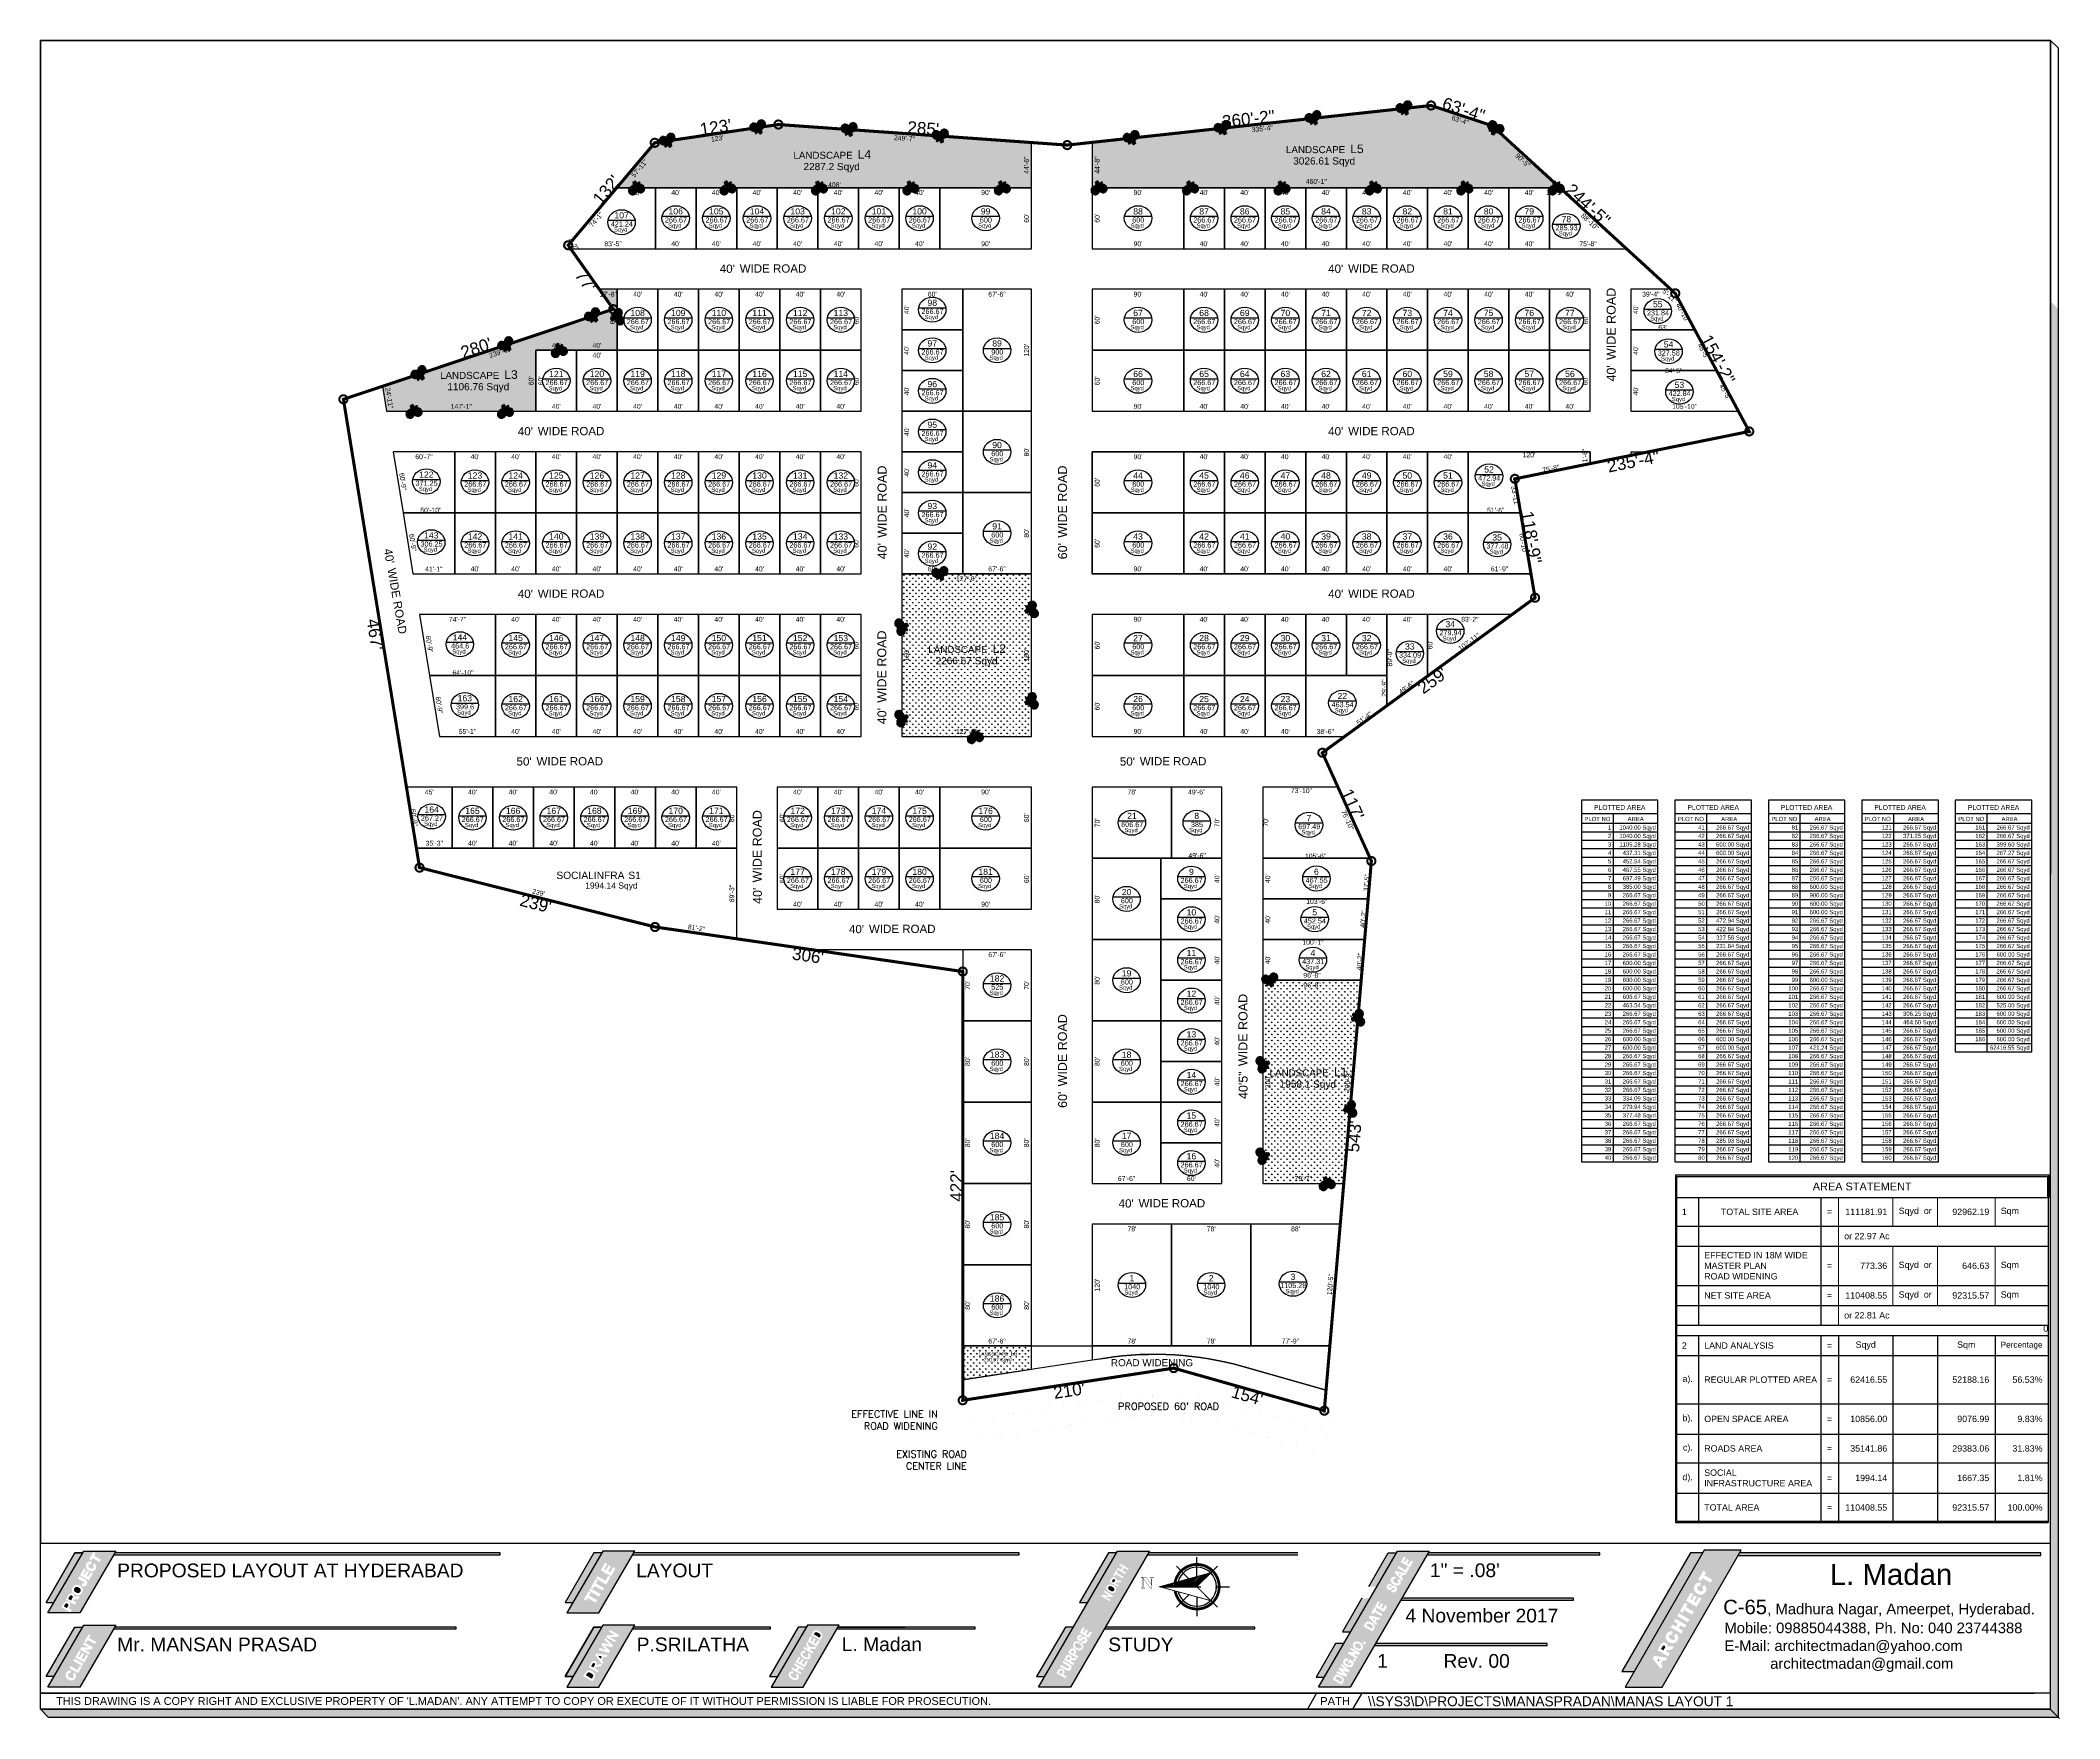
# Model space of a CAD drawing. Header units: inches. Extents: x 58735 to 82582, y -17057 to 2765.
import ezdxf
from ezdxf.enums import TextEntityAlignment as Align

# ---------------------------------------------------------------- set-up
doc = ezdxf.new("R2010")
doc.units = ezdxf.units.IN
doc.header["$LTSCALE"] = 15
doc.header["$PDMODE"] = 35
for name, pattern in [('ACAD_ISO07W100', [9, 0, -9]), ('DASHDOT', [1, 0.5, -0.25, 0, -0.25]), ('HIDDEN2', [0.1875, 0.125, -0.0625])]:
    doc.linetypes.add(name, pattern=pattern)
for name, color, linetype in [('1', 7, 'Continuous'), ('A-Anno-Legn', 171, 'Continuous'), ('A-Area-Iden', 7, 'Continuous'), ('DIM-PLOT', 7, 'DASHDOT'), ('DIM-SITE', 62, 'DASHDOT'), ('HATCH', 252, 'Continuous'), ('Landscape', 86, 'Continuous'), ('PLOT AREA', 7, 'Continuous'), ('PlotNO.S', 181, 'Continuous'), ('Plots', 144, 'Continuous'), ('plots no outer line', 7, 'Continuous'), ('Road', 251, 'Continuous'), ('RoadWidening1', 45, 'Continuous'), ('SocialInfra', 231, 'Continuous'), ('T3', 108, 'Continuous'), ('table', 7, 'Continuous'), ('Title', 252, 'Continuous')]:
    doc.layers.add(name, color=color, linetype=linetype)
doc.layers.add('Plotouterline', color=50, linetype='Continuous', plot=False)
doc.styles.add('Arial', font='arial.ttf')
doc.styles.add('RomanS', font='romans.shx')
doc.styles.get("Standard").update_dxf_attribs({"font": 'arial.ttf'})
doc.dimstyles.new('DIM FOR SITE', dxfattribs={"dimscale": 96, "dimtxt": 0.1, "dimasz": 0.3125, "dimexe": 0.1875, "dimexo": 0.1875, "dimgap": 0.03125, "dimtad": 1, "dimdec": 1, "dimzin": 0, "dimdsep": 46, "dimlunit": 4, "dimtxsty": 'Arial', "dimblk": 'DOTSMALL', "dimcen": 0, "dimdle": 0.125, "dimclrd": 181, "dimclre": 40, "dimclrt": 256, "dimadec": 0, "dimazin": 0, "dimtfac": 1, "dimtdec": 1, "dimtmove": 1, "dimatfit": 3, "dimfxl": 1, "dimfrac": 1, "dimtolj": 1, "dimtzin": 0, "dimarcsym": 0})
doc.dimstyles.new('dim plot 1', dxfattribs={"dimscale": 6, "dimtxt": 9.59375, "dimasz": 10, "dimexe": 9.59375, "dimexo": 9, "dimgap": 0, "dimtad": 0, "dimdec": 1, "dimzin": 12, "dimdsep": 46, "dimlunit": 4, "dimtxsty": 'Arial', "dimblk": 'ARCHTICK', "dimcen": 0.09375, "dimdle": 1.230316, "dimse1": 1, "dimse2": 1, "dimsd1": 1, "dimsd2": 1, "dimclrd": 181, "dimclre": 40, "dimazin": 0, "dimtfac": 1, "dimtdec": 1, "dimtix": 1, "dimtmove": 2, "dimatfit": 2, "dimfxl": 1, "dimtolj": 1, "dimtzin": 0, "dimarcsym": 0})

# ---------------------------------------------------------------- blocks, each defined once
blk = doc.blocks.new('*D17')
at = {"layer": 'DefPoints', "color": 0, "transparency": 16777216}
for p in [(66958, -6776), (66901, -7846), (66958, -7846)]:
    blk.add_point(p, dxfattribs=at)
at = {"layer": 'DIM-PLOT', "color": 0, "transparency": 16777216, "insert": (66901, -7311), "char_height": 57.6, "attachment_point": 5, "rotation": 90, "style": 'Arial'}
blk.add_mtext('\\A1;89\'-3"', dxfattribs=at)
blk = doc.blocks.new('_ArchTick')
at = {"color": 0, "linetype": 'ByBlock', "const_width": 0.15}
blk.add_lwpolyline([(-0.5, -0.5), (0.5, 0.5)], dxfattribs=at)
blk = doc.blocks.new('*D18')
at = {"layer": 'DefPoints', "color": 0, "transparency": 16777216}
for p in [(65994, -7707), (66002, -7650), (66958, -7846)]:
    blk.add_point(p, dxfattribs=at)
at = {"layer": 'DIM-PLOT', "color": 0, "transparency": 16777216, "insert": (66484, -7719), "char_height": 57.6, "attachment_point": 5, "rotation": 351.7566, "style": 'Arial'}
blk.add_mtext('\\A1;81\'-2"', dxfattribs=at)
blk = doc.blocks.new('*D19')
at = {"layer": 'DefPoints', "color": 0, "transparency": 16777216}
for p in [(63213, -7006), (63227, -6950), (65994, -7707)]:
    blk.add_point(p, dxfattribs=at)
at = {"layer": 'DIM-PLOT', "color": 0, "transparency": 16777216, "insert": (64618, -7300), "char_height": 57.6, "attachment_point": 5, "rotation": 345.8593, "style": 'Arial'}
blk.add_mtext("\\A1;239'", dxfattribs=at)
blk = doc.blocks.new('*D20')
at = {"layer": 'DefPoints', "color": 0, "transparency": 16777216}
for p in [(74333, -8336), (74070, -10731), (74128, -10736)]:
    blk.add_point(p, dxfattribs=at)
at = {"layer": 'DIM-PLOT', "color": 0, "transparency": 16777216, "insert": (74173, -9531), "char_height": 57.56, "attachment_point": 5, "rotation": 85.1037, "style": 'Arial'}
blk.add_mtext('\\A1;200\'-9"', dxfattribs=at)
blk = doc.blocks.new('*D21')
at = {"layer": 'DefPoints', "color": 0, "transparency": 16777216}
for p in [(73173, -10678), (73173, -10736), (74128, -10736)]:
    blk.add_point(p, dxfattribs=at)
at = {"layer": 'DIM-PLOT', "color": 0, "transparency": 16777216, "insert": (73650, -10678), "char_height": 57.6, "attachment_point": 5, "style": 'Arial'}
blk.add_mtext('\\A1;79\'-7"', dxfattribs=at)
blk = doc.blocks.new('*D22')
at = {"layer": 'DefPoints', "color": 0, "transparency": 16777216}
for p in [(73173, -8336), (73231, -8336), (73173, -10736)]:
    blk.add_point(p, dxfattribs=at)
at = {"layer": 'DIM-PLOT', "color": 0, "transparency": 16777216, "insert": (73231, -9536), "char_height": 57.6, "attachment_point": 5, "rotation": 90, "style": 'Arial'}
blk.add_mtext("\\A1;200'", dxfattribs=at)
blk = doc.blocks.new('*D23')
at = {"layer": 'DefPoints', "color": 0, "transparency": 16777216}
for p in [(73173, -8336), (74333, -8336), (74333, -8393)]:
    blk.add_point(p, dxfattribs=at)
at = {"layer": 'DIM-PLOT', "color": 0, "transparency": 16777216, "insert": (73753, -8393), "char_height": 57.6, "attachment_point": 5, "style": 'Arial'}
blk.add_mtext('\\A1;96\'-8"', dxfattribs=at)
blk = doc.blocks.new('*D24')
at = {"layer": 'DefPoints', "color": 0, "transparency": 16777216}
for p in [(70438, -3536), (70381, -5456), (70438, -5456)]:
    blk.add_point(p, dxfattribs=at)
at = {"layer": 'DIM-PLOT', "color": 0, "transparency": 16777216, "insert": (70381, -4496), "char_height": 57.6, "attachment_point": 5, "rotation": 90, "style": 'Arial'}
blk.add_mtext("\\A1;160'", dxfattribs=at)
blk = doc.blocks.new('*D25')
at = {"layer": 'DefPoints', "color": 0, "transparency": 16777216}
for p in [(68908, -5398), (68908, -5456), (70438, -5456)]:
    blk.add_point(p, dxfattribs=at)
at = {"layer": 'DIM-PLOT', "color": 0, "transparency": 16777216, "insert": (69673, -5398), "char_height": 57.56, "attachment_point": 5, "style": 'Arial'}
blk.add_mtext('\\A1;127\'-6"', dxfattribs=at)
blk = doc.blocks.new('*D26')
at = {"layer": 'DefPoints', "color": 0, "transparency": 16777216}
for p in [(68908, -3536), (68966, -3536), (68908, -5456)]:
    blk.add_point(p, dxfattribs=at)
at = {"layer": 'DIM-PLOT', "color": 0, "transparency": 16777216, "insert": (68966, -4496), "char_height": 57.6, "attachment_point": 5, "rotation": 90, "style": 'Arial'}
blk.add_mtext("\\A1;160'", dxfattribs=at)
blk = doc.blocks.new('*D27')
at = {"layer": 'DefPoints', "color": 0, "transparency": 16777216}
for p in [(68908, -3536), (70438, -3536), (70438, -3593)]:
    blk.add_point(p, dxfattribs=at)
at = {"layer": 'DIM-PLOT', "color": 0, "transparency": 16777216, "insert": (69673, -3593), "char_height": 57.56, "attachment_point": 5, "style": 'Arial'}
blk.add_mtext('\\A1;127\'-6"', dxfattribs=at)
blk = doc.blocks.new('*D28')
at = {"layer": 'DefPoints', "color": 0, "transparency": 16777216}
for p in [(64588, -896), (64531, -1616), (64588, -1616)]:
    blk.add_point(p, dxfattribs=at)
at = {"layer": 'DIM-PLOT', "color": 0, "transparency": 16777216, "insert": (64531, -1256), "char_height": 57.6, "attachment_point": 5, "rotation": 90, "style": 'Arial'}
blk.add_mtext("\\A1;60'", dxfattribs=at)
blk = doc.blocks.new('*D29')
at = {"layer": 'DefPoints', "color": 0, "transparency": 16777216}
for p in [(62823, -1558), (62823, -1616), (64588, -1616)]:
    blk.add_point(p, dxfattribs=at)
at = {"layer": 'DIM-PLOT', "color": 0, "transparency": 16777216, "insert": (63706, -1558), "char_height": 57.56, "attachment_point": 5, "style": 'Arial'}
blk.add_mtext('\\A1;147\'-1"', dxfattribs=at)
blk = doc.blocks.new('*D30')
at = {"layer": 'DefPoints', "color": 0, "transparency": 16777216}
for p in [(62775, -1320), (62832, -1311), (62823, -1616)]:
    blk.add_point(p, dxfattribs=at)
at = {"layer": 'DIM-PLOT', "color": 0, "transparency": 16777216, "insert": (62856, -1459), "char_height": 57.56, "attachment_point": 5, "rotation": 279.2292, "style": 'Arial'}
blk.add_mtext('\\A1;24\'-11"', dxfattribs=at)
blk = doc.blocks.new('*D31')
at = {"layer": 'DefPoints', "color": 0, "transparency": 16777216}
for p in [(65501, -410), (65520, -464), (62775, -1320)]:
    blk.add_point(p, dxfattribs=at)
at = {"layer": 'DIM-PLOT', "color": 0, "transparency": 16777216, "insert": (64157, -920), "char_height": 57.56, "attachment_point": 5, "rotation": 18.4759, "style": 'Arial'}
blk.add_mtext('\\A1;239\'-6"', dxfattribs=at)
blk = doc.blocks.new('*D32')
at = {"layer": 'DefPoints', "color": 0, "transparency": 16777216}
for p in [(65336, -176), (65548, -176), (65548, -233)]:
    blk.add_point(p, dxfattribs=at)
at = {"layer": 'DIM-PLOT', "color": 0, "transparency": 16777216, "insert": (65442, -233), "char_height": 57.6, "attachment_point": 5, "style": 'Arial'}
blk.add_mtext('\\A1;17\'-8"', dxfattribs=at)
blk = doc.blocks.new('*D33')
at = {"layer": 'DefPoints', "color": 0, "transparency": 16777216}
for p in [(65548, -176), (65491, -896), (65548, -896)]:
    blk.add_point(p, dxfattribs=at)
at = {"layer": 'DIM-PLOT', "color": 0, "transparency": 16777216, "insert": (65491, -536), "char_height": 57.6, "attachment_point": 5, "rotation": 90, "style": 'Arial'}
blk.add_mtext("\\A1;60'", dxfattribs=at)
blk = doc.blocks.new('*D34')
at = {"layer": 'DefPoints', "color": 0, "transparency": 16777216}
for p in [(65068, -838), (65068, -896), (65548, -896)]:
    blk.add_point(p, dxfattribs=at)
at = {"layer": 'DIM-PLOT', "color": 0, "transparency": 16777216, "insert": (65308, -838), "char_height": 57.6, "attachment_point": 5, "style": 'Arial'}
blk.add_mtext("\\A1;40'", dxfattribs=at)
blk = doc.blocks.new('*D35')
at = {"layer": 'DefPoints', "color": 0, "transparency": 16777216}
for p in [(64588, -838), (64588, -896), (65068, -896)]:
    blk.add_point(p, dxfattribs=at)
at = {"layer": 'DIM-PLOT', "color": 0, "transparency": 16777216, "insert": (64828, -838), "char_height": 57.6, "attachment_point": 5, "style": 'Arial'}
blk.add_mtext("\\A1;40'", dxfattribs=at)
blk = doc.blocks.new('*D36')
at = {"layer": 'DefPoints', "color": 0, "transparency": 16777216}
for p in [(70438, 1558), (70381, 1024), (70438, 1024)]:
    blk.add_point(p, dxfattribs=at)
at = {"layer": 'DIM-PLOT', "color": 0, "transparency": 16777216, "insert": (70381, 1291), "char_height": 57.6, "attachment_point": 5, "rotation": 90, "style": 'Arial'}
blk.add_mtext('\\A1;44\'-6"', dxfattribs=at)
blk = doc.blocks.new('*D37')
at = {"layer": 'DefPoints', "color": 0, "transparency": 16777216}
for p in [(65991, 1555), (66035, 1518), (65542, 1024)]:
    blk.add_point(p, dxfattribs=at)
at = {"layer": 'DIM-PLOT', "color": 0, "transparency": 16777216, "insert": (65810, 1253), "char_height": 57.56, "attachment_point": 5, "rotation": 49.8102, "style": 'Arial'}
blk.add_mtext('\\A1;57\'-11"', dxfattribs=at)
blk = doc.blocks.new('*D38')
at = {"layer": 'DefPoints', "color": 0, "transparency": 16777216}
for p in [(67451, 1771), (67459, 1714), (65991, 1555)]:
    blk.add_point(p, dxfattribs=at)
at = {"layer": 'DIM-PLOT', "color": 0, "transparency": 16777216, "insert": (66729, 1606), "char_height": 57.6, "attachment_point": 5, "rotation": 8.4023, "style": 'Arial'}
blk.add_mtext("\\A1;123'", dxfattribs=at)
blk = doc.blocks.new('*D39')
at = {"layer": 'DefPoints', "color": 0, "transparency": 16777216}
for p in [(67451, 1771), (70434, 1501), (70438, 1558)]:
    blk.add_point(p, dxfattribs=at)
at = {"layer": 'DIM-PLOT', "color": 0, "transparency": 16777216, "insert": (68940, 1607), "char_height": 57.56, "attachment_point": 5, "rotation": 355.929, "style": 'Arial'}
blk.add_mtext('\\A1;249\'-7"', dxfattribs=at)
blk = doc.blocks.new('*D40')
at = {"layer": 'DefPoints', "color": 0, "transparency": 16777216}
for p in [(75880, 1757), (76641, 982), (76680, 1024)]:
    blk.add_point(p, dxfattribs=at)
at = {"layer": 'DIM-PLOT', "color": 0, "transparency": 16777216, "insert": (76241, 1348), "char_height": 57.6, "attachment_point": 5, "rotation": 317.5226, "style": 'Arial'}
blk.add_mtext('\\A1;90\'-5"', dxfattribs=at)
blk = doc.blocks.new('*D41')
at = {"layer": 'DefPoints', "color": 0, "transparency": 16777216}
for p in [(71158, 1560), (71216, 1560), (71158, 1024)]:
    blk.add_point(p, dxfattribs=at)
at = {"layer": 'DIM-PLOT', "color": 0, "transparency": 16777216, "insert": (71216, 1292), "char_height": 57.6, "attachment_point": 5, "rotation": 90, "style": 'Arial'}
blk.add_mtext('\\A1;44\'-8"', dxfattribs=at)
blk = doc.blocks.new('*D42')
at = {"layer": 'DefPoints', "color": 0, "transparency": 16777216}
for p in [(75159, 1996), (75165, 1939), (71158, 1560)]:
    blk.add_point(p, dxfattribs=at)
at = {"layer": 'DIM-PLOT', "color": 0, "transparency": 16777216, "insert": (73165, 1721), "char_height": 57.56, "attachment_point": 5, "rotation": 6.2122, "style": 'Arial'}
blk.add_mtext('\\A1;335\'-4"', dxfattribs=at)
blk = doc.blocks.new('*D43')
at = {"layer": 'DefPoints', "color": 0, "transparency": 16777216}
for p in [(75159, 1996), (75861, 1702), (75880, 1757)]:
    blk.add_point(p, dxfattribs=at)
at = {"layer": 'DIM-PLOT', "color": 0, "transparency": 16777216, "insert": (75501, 1822), "char_height": 57.6, "attachment_point": 5, "rotation": 341.6634, "style": 'Arial'}
blk.add_mtext('\\A1;63\'-4"', dxfattribs=at)
blk = doc.blocks.new('*D44')
at = {"layer": 'DefPoints', "color": 0, "transparency": 16777216}
for p in [(69628, -8816), (69686, -8816), (69628, -9776)]:
    blk.add_point(p, dxfattribs=at)
at = {"layer": 'DIM-PLOT', "color": 0, "transparency": 16777216, "insert": (69686, -9296), "char_height": 57.6, "attachment_point": 5, "rotation": 90, "style": 'Arial'}
blk.add_mtext("\\A1;80'", dxfattribs=at)
blk = doc.blocks.new('*D45')
at = {"layer": 'DefPoints', "color": 0, "transparency": 16777216}
for p in [(69628, -7976), (69686, -7976), (69628, -8816)]:
    blk.add_point(p, dxfattribs=at)
at = {"layer": 'DIM-PLOT', "color": 0, "transparency": 16777216, "insert": (69686, -8396), "char_height": 57.6, "attachment_point": 5, "rotation": 90, "style": 'Arial'}
blk.add_mtext("\\A1;70'", dxfattribs=at)
blk = doc.blocks.new('*D46')
at = {"layer": 'DefPoints', "color": 0, "transparency": 16777216}
for p in [(69628, -7976), (70438, -7976), (70438, -8033)]:
    blk.add_point(p, dxfattribs=at)
at = {"layer": 'DIM-PLOT', "color": 0, "transparency": 16777216, "insert": (70033, -8033), "char_height": 57.6, "attachment_point": 5, "style": 'Arial'}
blk.add_mtext('\\A1;67\'-6"', dxfattribs=at)
blk = doc.blocks.new('*D47')
at = {"layer": 'DefPoints', "color": 0, "transparency": 16777216}
for p in [(70438, -7976), (70381, -8816), (70438, -8816)]:
    blk.add_point(p, dxfattribs=at)
at = {"layer": 'DIM-PLOT', "color": 0, "transparency": 16777216, "insert": (70381, -8396), "char_height": 57.6, "attachment_point": 5, "rotation": 90, "style": 'Arial'}
blk.add_mtext("\\A1;70'", dxfattribs=at)
blk = doc.blocks.new('*D48')
at = {"layer": 'DefPoints', "color": 0, "transparency": 16777216}
for p in [(70438, -8816), (70381, -9776), (70438, -9776)]:
    blk.add_point(p, dxfattribs=at)
at = {"layer": 'DIM-PLOT', "color": 0, "transparency": 16777216, "insert": (70381, -9296), "char_height": 57.6, "attachment_point": 5, "rotation": 90, "style": 'Arial'}
blk.add_mtext("\\A1;80'", dxfattribs=at)
blk = doc.blocks.new('*D49')
at = {"layer": 'DefPoints', "color": 0, "transparency": 16777216}
for p in [(70438, -9776), (70381, -10736), (70438, -10736)]:
    blk.add_point(p, dxfattribs=at)
at = {"layer": 'DIM-PLOT', "color": 0, "transparency": 16777216, "insert": (70381, -10256), "char_height": 57.6, "attachment_point": 5, "rotation": 90, "style": 'Arial'}
blk.add_mtext("\\A1;80'", dxfattribs=at)
blk = doc.blocks.new('*D50')
at = {"layer": 'DefPoints', "color": 0, "transparency": 16777216}
for p in [(70438, -10736), (70381, -11696), (70438, -11696)]:
    blk.add_point(p, dxfattribs=at)
at = {"layer": 'DIM-PLOT', "color": 0, "transparency": 16777216, "insert": (70381, -11216), "char_height": 57.6, "attachment_point": 5, "rotation": 90, "style": 'Arial'}
blk.add_mtext("\\A1;80'", dxfattribs=at)
blk = doc.blocks.new('*D51')
at = {"layer": 'DefPoints', "color": 0, "transparency": 16777216}
for p in [(70438, -11696), (70381, -12656), (70438, -12656)]:
    blk.add_point(p, dxfattribs=at)
at = {"layer": 'DIM-PLOT', "color": 0, "transparency": 16777216, "insert": (70381, -12176), "char_height": 57.6, "attachment_point": 5, "rotation": 90, "style": 'Arial'}
blk.add_mtext("\\A1;80'", dxfattribs=at)
blk = doc.blocks.new('*D52')
at = {"layer": 'DefPoints', "color": 0, "transparency": 16777216}
for p in [(69628, -12598), (69628, -12656), (70438, -12656)]:
    blk.add_point(p, dxfattribs=at)
at = {"layer": 'DIM-PLOT', "color": 0, "transparency": 16777216, "insert": (70033, -12598), "char_height": 57.6, "attachment_point": 5, "style": 'Arial'}
blk.add_mtext('\\A1;67\'-6"', dxfattribs=at)
blk = doc.blocks.new('*D53')
at = {"layer": 'DefPoints', "color": 0, "transparency": 16777216}
for p in [(69628, -11696), (69686, -11696), (69628, -12656)]:
    blk.add_point(p, dxfattribs=at)
at = {"layer": 'DIM-PLOT', "color": 0, "transparency": 16777216, "insert": (69686, -12176), "char_height": 57.6, "attachment_point": 5, "rotation": 90, "style": 'Arial'}
blk.add_mtext("\\A1;80'", dxfattribs=at)
blk = doc.blocks.new('*D54')
at = {"layer": 'DefPoints', "color": 0, "transparency": 16777216}
for p in [(69628, -10736), (69686, -10736), (69628, -11696)]:
    blk.add_point(p, dxfattribs=at)
at = {"layer": 'DIM-PLOT', "color": 0, "transparency": 16777216, "insert": (69686, -11216), "char_height": 57.6, "attachment_point": 5, "rotation": 90, "style": 'Arial'}
blk.add_mtext("\\A1;80'", dxfattribs=at)
blk = doc.blocks.new('*D55')
at = {"layer": 'DefPoints', "color": 0, "transparency": 16777216}
for p in [(69628, -9776), (69686, -9776), (69628, -10736)]:
    blk.add_point(p, dxfattribs=at)
at = {"layer": 'DIM-PLOT', "color": 0, "transparency": 16777216, "insert": (69686, -10256), "char_height": 57.6, "attachment_point": 5, "rotation": 90, "style": 'Arial'}
blk.add_mtext("\\A1;80'", dxfattribs=at)
blk = doc.blocks.new('*D56')
at = {"layer": 'DefPoints', "color": 0, "transparency": 16777216}
for p in [(73173, -8278), (73173, -8336), (74333, -8336)]:
    blk.add_point(p, dxfattribs=at)
at = {"layer": 'DIM-PLOT', "color": 0, "transparency": 16777216, "insert": (73753, -8278), "char_height": 57.6, "attachment_point": 5, "style": 'Arial'}
blk.add_mtext('\\A1;96\'-8"', dxfattribs=at)
blk = doc.blocks.new('*D57')
at = {"layer": 'DefPoints', "color": 0, "transparency": 16777216}
for p in [(73173, -7856), (73231, -7856), (73173, -8336)]:
    blk.add_point(p, dxfattribs=at)
at = {"layer": 'DIM-PLOT', "color": 0, "transparency": 16777216, "insert": (73231, -8096), "char_height": 57.6, "attachment_point": 5, "rotation": 90, "style": 'Arial'}
blk.add_mtext("\\A1;40'", dxfattribs=at)
blk = doc.blocks.new('*D58')
at = {"layer": 'DefPoints', "color": 0, "transparency": 16777216}
for p in [(73173, -7376), (73231, -7376), (73173, -7856)]:
    blk.add_point(p, dxfattribs=at)
at = {"layer": 'DIM-PLOT', "color": 0, "transparency": 16777216, "insert": (73231, -7616), "char_height": 57.6, "attachment_point": 5, "rotation": 90, "style": 'Arial'}
blk.add_mtext("\\A1;40'", dxfattribs=at)
blk = doc.blocks.new('*D59')
at = {"layer": 'DefPoints', "color": 0, "transparency": 16777216}
for p in [(73173, -6896), (73231, -6896), (73173, -7376)]:
    blk.add_point(p, dxfattribs=at)
at = {"layer": 'DIM-PLOT', "color": 0, "transparency": 16777216, "insert": (73231, -7136), "char_height": 57.6, "attachment_point": 5, "rotation": 90, "style": 'Arial'}
blk.add_mtext("\\A1;40'", dxfattribs=at)
blk = doc.blocks.new('*D60')
at = {"layer": 'DefPoints', "color": 0, "transparency": 16777216}
for p in [(73173, -6896), (74439, -6896), (74439, -6953)]:
    blk.add_point(p, dxfattribs=at)
at = {"layer": 'DIM-PLOT', "color": 0, "transparency": 16777216, "insert": (73794, -6869), "char_height": 57.56, "attachment_point": 5, "style": 'Arial'}
blk.add_mtext('\\A1;105\'-6"', dxfattribs=at)
blk = doc.blocks.new('*D61')
at = {"layer": 'DefPoints', "color": 0, "transparency": 16777216}
for p in [(69358, -6056), (70438, -6056), (70438, -6113)]:
    blk.add_point(p, dxfattribs=at)
at = {"layer": 'DIM-PLOT', "color": 0, "transparency": 16777216, "insert": (69898, -6113), "char_height": 57.6, "attachment_point": 5, "style": 'Arial'}
blk.add_mtext("\\A1;90'", dxfattribs=at)
blk = doc.blocks.new('*D62')
at = {"layer": 'DefPoints', "color": 0, "transparency": 16777216}
for p in [(70438, -6056), (70381, -6776), (70438, -6776)]:
    blk.add_point(p, dxfattribs=at)
at = {"layer": 'DIM-PLOT', "color": 0, "transparency": 16777216, "insert": (70381, -6416), "char_height": 57.6, "attachment_point": 5, "rotation": 90, "style": 'Arial'}
blk.add_mtext("\\A1;60'", dxfattribs=at)
blk = doc.blocks.new('*D63')
at = {"layer": 'DefPoints', "color": 0, "transparency": 16777216}
for p in [(70438, -6776), (70381, -7496), (70438, -7496)]:
    blk.add_point(p, dxfattribs=at)
at = {"layer": 'DIM-PLOT', "color": 0, "transparency": 16777216, "insert": (70381, -7136), "char_height": 57.6, "attachment_point": 5, "rotation": 90, "style": 'Arial'}
blk.add_mtext("\\A1;60'", dxfattribs=at)
blk = doc.blocks.new('*D64')
at = {"layer": 'DefPoints', "color": 0, "transparency": 16777216}
for p in [(69358, -7438), (69358, -7496), (70438, -7496)]:
    blk.add_point(p, dxfattribs=at)
at = {"layer": 'DIM-PLOT', "color": 0, "transparency": 16777216, "insert": (69898, -7438), "char_height": 57.6, "attachment_point": 5, "style": 'Arial'}
blk.add_mtext("\\A1;90'", dxfattribs=at)
blk = doc.blocks.new('*D65')
at = {"layer": 'DefPoints', "color": 0, "transparency": 16777216}
for p in [(68878, -7438), (68878, -7496), (69358, -7496)]:
    blk.add_point(p, dxfattribs=at)
at = {"layer": 'DIM-PLOT', "color": 0, "transparency": 16777216, "insert": (69118, -7438), "char_height": 57.6, "attachment_point": 5, "style": 'Arial'}
blk.add_mtext("\\A1;40'", dxfattribs=at)
blk = doc.blocks.new('*D66')
at = {"layer": 'DefPoints', "color": 0, "transparency": 16777216}
for p in [(68398, -7438), (68398, -7496), (68878, -7496)]:
    blk.add_point(p, dxfattribs=at)
at = {"layer": 'DIM-PLOT', "color": 0, "transparency": 16777216, "insert": (68638, -7438), "char_height": 57.6, "attachment_point": 5, "style": 'Arial'}
blk.add_mtext("\\A1;40'", dxfattribs=at)
blk = doc.blocks.new('*D67')
at = {"layer": 'DefPoints', "color": 0, "transparency": 16777216}
for p in [(67918, -7438), (67918, -7496), (68398, -7496)]:
    blk.add_point(p, dxfattribs=at)
at = {"layer": 'DIM-PLOT', "color": 0, "transparency": 16777216, "insert": (68158, -7438), "char_height": 57.6, "attachment_point": 5, "style": 'Arial'}
blk.add_mtext("\\A1;40'", dxfattribs=at)
blk = doc.blocks.new('*D68')
at = {"layer": 'DefPoints', "color": 0, "transparency": 16777216}
for p in [(67438, -7438), (67438, -7496), (67918, -7496)]:
    blk.add_point(p, dxfattribs=at)
at = {"layer": 'DIM-PLOT', "color": 0, "transparency": 16777216, "insert": (67678, -7438), "char_height": 57.6, "attachment_point": 5, "style": 'Arial'}
blk.add_mtext("\\A1;40'", dxfattribs=at)
blk = doc.blocks.new('*D69')
at = {"layer": 'DefPoints', "color": 0, "transparency": 16777216}
for p in [(67438, -6776), (67496, -6776), (67438, -7496)]:
    blk.add_point(p, dxfattribs=at)
at = {"layer": 'DIM-PLOT', "color": 0, "transparency": 16777216, "insert": (67496, -7136), "char_height": 57.6, "attachment_point": 5, "rotation": 90, "style": 'Arial'}
blk.add_mtext("\\A1;60'", dxfattribs=at)
blk = doc.blocks.new('*D70')
at = {"layer": 'DefPoints', "color": 0, "transparency": 16777216}
for p in [(67438, -6056), (67496, -6056), (67438, -6776)]:
    blk.add_point(p, dxfattribs=at)
at = {"layer": 'DIM-PLOT', "color": 0, "transparency": 16777216, "insert": (67496, -6416), "char_height": 57.6, "attachment_point": 5, "rotation": 90, "style": 'Arial'}
blk.add_mtext("\\A1;60'", dxfattribs=at)
blk = doc.blocks.new('*D71')
at = {"layer": 'DefPoints', "color": 0, "transparency": 16777216}
for p in [(67438, -6056), (67918, -6056), (67918, -6113)]:
    blk.add_point(p, dxfattribs=at)
at = {"layer": 'DIM-PLOT', "color": 0, "transparency": 16777216, "insert": (67678, -6113), "char_height": 57.6, "attachment_point": 5, "style": 'Arial'}
blk.add_mtext("\\A1;40'", dxfattribs=at)
blk = doc.blocks.new('*D72')
at = {"layer": 'DefPoints', "color": 0, "transparency": 16777216}
for p in [(67918, -6056), (68398, -6056), (68398, -6113)]:
    blk.add_point(p, dxfattribs=at)
at = {"layer": 'DIM-PLOT', "color": 0, "transparency": 16777216, "insert": (68158, -6113), "char_height": 57.6, "attachment_point": 5, "style": 'Arial'}
blk.add_mtext("\\A1;40'", dxfattribs=at)
blk = doc.blocks.new('*D73')
at = {"layer": 'DefPoints', "color": 0, "transparency": 16777216}
for p in [(68398, -6056), (68878, -6056), (68878, -6113)]:
    blk.add_point(p, dxfattribs=at)
at = {"layer": 'DIM-PLOT', "color": 0, "transparency": 16777216, "insert": (68638, -6113), "char_height": 57.6, "attachment_point": 5, "style": 'Arial'}
blk.add_mtext("\\A1;40'", dxfattribs=at)
blk = doc.blocks.new('*D74')
at = {"layer": 'DefPoints', "color": 0, "transparency": 16777216}
for p in [(68878, -6056), (69358, -6056), (69358, -6113)]:
    blk.add_point(p, dxfattribs=at)
at = {"layer": 'DIM-PLOT', "color": 0, "transparency": 16777216, "insert": (69118, -6113), "char_height": 57.6, "attachment_point": 5, "style": 'Arial'}
blk.add_mtext("\\A1;40'", dxfattribs=at)
blk = doc.blocks.new('*D75')
at = {"layer": 'DefPoints', "color": 0, "transparency": 16777216}
for p in [(74638, -1558), (74638, -1616), (75118, -1616)]:
    blk.add_point(p, dxfattribs=at)
at = {"layer": 'DIM-PLOT', "color": 0, "transparency": 16777216, "insert": (74878, -1558), "char_height": 57.6, "attachment_point": 5, "style": 'Arial'}
blk.add_mtext("\\A1;40'", dxfattribs=at)
blk = doc.blocks.new('*D76')
at = {"layer": 'DefPoints', "color": 0, "transparency": 16777216}
for p in [(74158, -1558), (74158, -1616), (74638, -1616)]:
    blk.add_point(p, dxfattribs=at)
at = {"layer": 'DIM-PLOT', "color": 0, "transparency": 16777216, "insert": (74398, -1558), "char_height": 57.6, "attachment_point": 5, "style": 'Arial'}
blk.add_mtext("\\A1;40'", dxfattribs=at)
blk = doc.blocks.new('*D77')
at = {"layer": 'DefPoints', "color": 0, "transparency": 16777216}
for p in [(73678, -1558), (73678, -1616), (74158, -1616)]:
    blk.add_point(p, dxfattribs=at)
at = {"layer": 'DIM-PLOT', "color": 0, "transparency": 16777216, "insert": (73918, -1558), "char_height": 57.6, "attachment_point": 5, "style": 'Arial'}
blk.add_mtext("\\A1;40'", dxfattribs=at)
blk = doc.blocks.new('*D78')
at = {"layer": 'DefPoints', "color": 0, "transparency": 16777216}
for p in [(73198, -1558), (73198, -1616), (73678, -1616)]:
    blk.add_point(p, dxfattribs=at)
at = {"layer": 'DIM-PLOT', "color": 0, "transparency": 16777216, "insert": (73438, -1558), "char_height": 57.6, "attachment_point": 5, "style": 'Arial'}
blk.add_mtext("\\A1;40'", dxfattribs=at)
blk = doc.blocks.new('*D79')
at = {"layer": 'DefPoints', "color": 0, "transparency": 16777216}
for p in [(72718, -1558), (72718, -1616), (73198, -1616)]:
    blk.add_point(p, dxfattribs=at)
at = {"layer": 'DIM-PLOT', "color": 0, "transparency": 16777216, "insert": (72958, -1558), "char_height": 57.6, "attachment_point": 5, "style": 'Arial'}
blk.add_mtext("\\A1;40'", dxfattribs=at)
blk = doc.blocks.new('*D80')
at = {"layer": 'DefPoints', "color": 0, "transparency": 16777216}
for p in [(72238, -1558), (72238, -1616), (72718, -1616)]:
    blk.add_point(p, dxfattribs=at)
at = {"layer": 'DIM-PLOT', "color": 0, "transparency": 16777216, "insert": (72478, -1558), "char_height": 57.6, "attachment_point": 5, "style": 'Arial'}
blk.add_mtext("\\A1;40'", dxfattribs=at)
blk = doc.blocks.new('*D81')
at = {"layer": 'DefPoints', "color": 0, "transparency": 16777216}
for p in [(71158, -1558), (71158, -1616), (72238, -1616)]:
    blk.add_point(p, dxfattribs=at)
at = {"layer": 'DIM-PLOT', "color": 0, "transparency": 16777216, "insert": (71698, -1558), "char_height": 57.6, "attachment_point": 5, "style": 'Arial'}
blk.add_mtext("\\A1;90'", dxfattribs=at)
blk = doc.blocks.new('*D82')
at = {"layer": 'DefPoints', "color": 0, "transparency": 16777216}
for p in [(71158, -896), (71216, -896), (71158, -1616)]:
    blk.add_point(p, dxfattribs=at)
at = {"layer": 'DIM-PLOT', "color": 0, "transparency": 16777216, "insert": (71216, -1256), "char_height": 57.6, "attachment_point": 5, "rotation": 90, "style": 'Arial'}
blk.add_mtext("\\A1;60'", dxfattribs=at)
blk = doc.blocks.new('*D83')
at = {"layer": 'DefPoints', "color": 0, "transparency": 16777216}
for p in [(71158, -176), (71216, -176), (71158, -896)]:
    blk.add_point(p, dxfattribs=at)
at = {"layer": 'DIM-PLOT', "color": 0, "transparency": 16777216, "insert": (71216, -536), "char_height": 57.6, "attachment_point": 5, "rotation": 90, "style": 'Arial'}
blk.add_mtext("\\A1;60'", dxfattribs=at)
blk = doc.blocks.new('*D84')
at = {"layer": 'DefPoints', "color": 0, "transparency": 16777216}
for p in [(71158, -176), (72238, -176), (72238, -233)]:
    blk.add_point(p, dxfattribs=at)
at = {"layer": 'DIM-PLOT', "color": 0, "transparency": 16777216, "insert": (71698, -233), "char_height": 57.6, "attachment_point": 5, "style": 'Arial'}
blk.add_mtext("\\A1;90'", dxfattribs=at)
blk = doc.blocks.new('*D85')
at = {"layer": 'DefPoints', "color": 0, "transparency": 16777216}
for p in [(72238, -176), (72718, -176), (72718, -233)]:
    blk.add_point(p, dxfattribs=at)
at = {"layer": 'DIM-PLOT', "color": 0, "transparency": 16777216, "insert": (72478, -233), "char_height": 57.6, "attachment_point": 5, "style": 'Arial'}
blk.add_mtext("\\A1;40'", dxfattribs=at)
blk = doc.blocks.new('*D86')
at = {"layer": 'DefPoints', "color": 0, "transparency": 16777216}
for p in [(72718, -176), (73198, -176), (73198, -233)]:
    blk.add_point(p, dxfattribs=at)
at = {"layer": 'DIM-PLOT', "color": 0, "transparency": 16777216, "insert": (72958, -233), "char_height": 57.6, "attachment_point": 5, "style": 'Arial'}
blk.add_mtext("\\A1;40'", dxfattribs=at)
blk = doc.blocks.new('*D87')
at = {"layer": 'DefPoints', "color": 0, "transparency": 16777216}
for p in [(73198, -176), (73678, -176), (73678, -233)]:
    blk.add_point(p, dxfattribs=at)
at = {"layer": 'DIM-PLOT', "color": 0, "transparency": 16777216, "insert": (73438, -233), "char_height": 57.6, "attachment_point": 5, "style": 'Arial'}
blk.add_mtext("\\A1;40'", dxfattribs=at)
blk = doc.blocks.new('*D88')
at = {"layer": 'DefPoints', "color": 0, "transparency": 16777216}
for p in [(73678, -176), (74158, -176), (74158, -233)]:
    blk.add_point(p, dxfattribs=at)
at = {"layer": 'DIM-PLOT', "color": 0, "transparency": 16777216, "insert": (73918, -233), "char_height": 57.6, "attachment_point": 5, "style": 'Arial'}
blk.add_mtext("\\A1;40'", dxfattribs=at)
blk = doc.blocks.new('*D89')
at = {"layer": 'DefPoints', "color": 0, "transparency": 16777216}
for p in [(74158, -176), (74638, -176), (74638, -233)]:
    blk.add_point(p, dxfattribs=at)
at = {"layer": 'DIM-PLOT', "color": 0, "transparency": 16777216, "insert": (74398, -233), "char_height": 57.6, "attachment_point": 5, "style": 'Arial'}
blk.add_mtext("\\A1;40'", dxfattribs=at)
blk = doc.blocks.new('*D90')
at = {"layer": 'DefPoints', "color": 0, "transparency": 16777216}
for p in [(74638, -176), (75118, -176), (75118, -233)]:
    blk.add_point(p, dxfattribs=at)
at = {"layer": 'DIM-PLOT', "color": 0, "transparency": 16777216, "insert": (74878, -233), "char_height": 57.6, "attachment_point": 5, "style": 'Arial'}
blk.add_mtext("\\A1;40'", dxfattribs=at)
blk = doc.blocks.new('*D91')
at = {"layer": 'DefPoints', "color": 0, "transparency": 16777216}
for p in [(75118, -176), (75598, -176), (75598, -233)]:
    blk.add_point(p, dxfattribs=at)
at = {"layer": 'DIM-PLOT', "color": 0, "transparency": 16777216, "insert": (75358, -233), "char_height": 57.6, "attachment_point": 5, "style": 'Arial'}
blk.add_mtext("\\A1;40'", dxfattribs=at)
blk = doc.blocks.new('*D92')
at = {"layer": 'DefPoints', "color": 0, "transparency": 16777216}
for p in [(75598, -176), (76078, -176), (76078, -233)]:
    blk.add_point(p, dxfattribs=at)
at = {"layer": 'DIM-PLOT', "color": 0, "transparency": 16777216, "insert": (75838, -233), "char_height": 57.6, "attachment_point": 5, "style": 'Arial'}
blk.add_mtext("\\A1;40'", dxfattribs=at)
blk = doc.blocks.new('*D93')
at = {"layer": 'DefPoints', "color": 0, "transparency": 16777216}
for p in [(76078, -176), (76558, -176), (76558, -233)]:
    blk.add_point(p, dxfattribs=at)
at = {"layer": 'DIM-PLOT', "color": 0, "transparency": 16777216, "insert": (76318, -233), "char_height": 57.6, "attachment_point": 5, "style": 'Arial'}
blk.add_mtext("\\A1;40'", dxfattribs=at)
blk = doc.blocks.new('*D94')
at = {"layer": 'DefPoints', "color": 0, "transparency": 16777216}
for p in [(76558, -176), (77038, -176), (77038, -233)]:
    blk.add_point(p, dxfattribs=at)
at = {"layer": 'DIM-PLOT', "color": 0, "transparency": 16777216, "insert": (76798, -233), "char_height": 57.6, "attachment_point": 5, "style": 'Arial'}
blk.add_mtext("\\A1;40'", dxfattribs=at)
blk = doc.blocks.new('*D95')
at = {"layer": 'DefPoints', "color": 0, "transparency": 16777216}
for p in [(77038, -176), (76981, -896), (77038, -896)]:
    blk.add_point(p, dxfattribs=at)
at = {"layer": 'DIM-PLOT', "color": 0, "transparency": 16777216, "insert": (76981, -536), "char_height": 57.6, "attachment_point": 5, "rotation": 90, "style": 'Arial'}
blk.add_mtext("\\A1;60'", dxfattribs=at)
blk = doc.blocks.new('*D96')
at = {"layer": 'DefPoints', "color": 0, "transparency": 16777216}
for p in [(77038, -896), (76981, -1616), (77038, -1616)]:
    blk.add_point(p, dxfattribs=at)
at = {"layer": 'DIM-PLOT', "color": 0, "transparency": 16777216, "insert": (76981, -1256), "char_height": 57.6, "attachment_point": 5, "rotation": 90, "style": 'Arial'}
blk.add_mtext("\\A1;60'", dxfattribs=at)
blk = doc.blocks.new('*D97')
at = {"layer": 'DefPoints', "color": 0, "transparency": 16777216}
for p in [(76558, -1558), (76558, -1616), (77038, -1616)]:
    blk.add_point(p, dxfattribs=at)
at = {"layer": 'DIM-PLOT', "color": 0, "transparency": 16777216, "insert": (76798, -1558), "char_height": 57.6, "attachment_point": 5, "style": 'Arial'}
blk.add_mtext("\\A1;40'", dxfattribs=at)
blk = doc.blocks.new('*D98')
at = {"layer": 'DefPoints', "color": 0, "transparency": 16777216}
for p in [(76078, -1558), (76078, -1616), (76558, -1616)]:
    blk.add_point(p, dxfattribs=at)
at = {"layer": 'DIM-PLOT', "color": 0, "transparency": 16777216, "insert": (76318, -1558), "char_height": 57.6, "attachment_point": 5, "style": 'Arial'}
blk.add_mtext("\\A1;40'", dxfattribs=at)
blk = doc.blocks.new('*D99')
at = {"layer": 'DefPoints', "color": 0, "transparency": 16777216}
for p in [(75598, -1558), (75598, -1616), (76078, -1616)]:
    blk.add_point(p, dxfattribs=at)
at = {"layer": 'DIM-PLOT', "color": 0, "transparency": 16777216, "insert": (75838, -1558), "char_height": 57.6, "attachment_point": 5, "style": 'Arial'}
blk.add_mtext("\\A1;40'", dxfattribs=at)
blk = doc.blocks.new('*D100')
at = {"layer": 'DefPoints', "color": 0, "transparency": 16777216}
for p in [(75118, -1558), (75118, -1616), (75598, -1616)]:
    blk.add_point(p, dxfattribs=at)
at = {"layer": 'DIM-PLOT', "color": 0, "transparency": 16777216, "insert": (75358, -1558), "char_height": 57.6, "attachment_point": 5, "style": 'Arial'}
blk.add_mtext("\\A1;40'", dxfattribs=at)
blk = doc.blocks.new('*D101')
at = {"layer": 'DefPoints', "color": 0, "transparency": 16777216}
for p in [(71158, 1024), (72238, 1024), (72238, 967)]:
    blk.add_point(p, dxfattribs=at)
at = {"layer": 'DIM-PLOT', "color": 0, "transparency": 16777216, "insert": (71698, 967), "char_height": 57.6, "attachment_point": 5, "style": 'Arial'}
blk.add_mtext("\\A1;90'", dxfattribs=at)
blk = doc.blocks.new('*D102')
at = {"layer": 'DefPoints', "color": 0, "transparency": 16777216}
for p in [(72238, 1024), (72718, 1024), (72718, 967)]:
    blk.add_point(p, dxfattribs=at)
at = {"layer": 'DIM-PLOT', "color": 0, "transparency": 16777216, "insert": (72478, 967), "char_height": 57.6, "attachment_point": 5, "style": 'Arial'}
blk.add_mtext("\\A1;40'", dxfattribs=at)
blk = doc.blocks.new('*D103')
at = {"layer": 'DefPoints', "color": 0, "transparency": 16777216}
for p in [(72718, 1024), (73198, 1024), (73198, 967)]:
    blk.add_point(p, dxfattribs=at)
at = {"layer": 'DIM-PLOT', "color": 0, "transparency": 16777216, "insert": (72958, 967), "char_height": 57.6, "attachment_point": 5, "style": 'Arial'}
blk.add_mtext("\\A1;40'", dxfattribs=at)
blk = doc.blocks.new('*D104')
at = {"layer": 'DefPoints', "color": 0, "transparency": 16777216}
for p in [(73198, 1024), (73678, 1024), (73678, 967)]:
    blk.add_point(p, dxfattribs=at)
at = {"layer": 'DIM-PLOT', "color": 0, "transparency": 16777216, "insert": (73438, 967), "char_height": 57.6, "attachment_point": 5, "style": 'Arial'}
blk.add_mtext("\\A1;40'", dxfattribs=at)
blk = doc.blocks.new('*D105')
at = {"layer": 'DefPoints', "color": 0, "transparency": 16777216}
for p in [(73678, 1024), (74158, 1024), (74158, 967)]:
    blk.add_point(p, dxfattribs=at)
at = {"layer": 'DIM-PLOT', "color": 0, "transparency": 16777216, "insert": (73918, 967), "char_height": 57.6, "attachment_point": 5, "style": 'Arial'}
blk.add_mtext("\\A1;40'", dxfattribs=at)
blk = doc.blocks.new('*D106')
at = {"layer": 'DefPoints', "color": 0, "transparency": 16777216}
for p in [(74158, 1024), (74638, 1024), (74638, 967)]:
    blk.add_point(p, dxfattribs=at)
at = {"layer": 'DIM-PLOT', "color": 0, "transparency": 16777216, "insert": (74398, 967), "char_height": 57.6, "attachment_point": 5, "style": 'Arial'}
blk.add_mtext("\\A1;40'", dxfattribs=at)
blk = doc.blocks.new('*D107')
at = {"layer": 'DefPoints', "color": 0, "transparency": 16777216}
for p in [(74638, 1024), (75118, 1024), (75118, 967)]:
    blk.add_point(p, dxfattribs=at)
at = {"layer": 'DIM-PLOT', "color": 0, "transparency": 16777216, "insert": (74878, 967), "char_height": 57.6, "attachment_point": 5, "style": 'Arial'}
blk.add_mtext("\\A1;40'", dxfattribs=at)
blk = doc.blocks.new('*D108')
at = {"layer": 'DefPoints', "color": 0, "transparency": 16777216}
for p in [(75118, 1024), (75598, 1024), (75598, 967)]:
    blk.add_point(p, dxfattribs=at)
at = {"layer": 'DIM-PLOT', "color": 0, "transparency": 16777216, "insert": (75358, 967), "char_height": 57.6, "attachment_point": 5, "style": 'Arial'}
blk.add_mtext("\\A1;40'", dxfattribs=at)
blk = doc.blocks.new('*D109')
at = {"layer": 'DefPoints', "color": 0, "transparency": 16777216}
for p in [(75598, 1024), (76078, 1024), (76078, 967)]:
    blk.add_point(p, dxfattribs=at)
at = {"layer": 'DIM-PLOT', "color": 0, "transparency": 16777216, "insert": (75838, 967), "char_height": 57.6, "attachment_point": 5, "style": 'Arial'}
blk.add_mtext("\\A1;40'", dxfattribs=at)
blk = doc.blocks.new('*D110')
at = {"layer": 'DefPoints', "color": 0, "transparency": 16777216}
for p in [(76078, 1024), (76558, 1024), (76558, 967)]:
    blk.add_point(p, dxfattribs=at)
at = {"layer": 'DIM-PLOT', "color": 0, "transparency": 16777216, "insert": (76318, 967), "char_height": 57.6, "attachment_point": 5, "style": 'Arial'}
blk.add_mtext("\\A1;40'", dxfattribs=at)
blk = doc.blocks.new('*D111')
at = {"layer": 'DefPoints', "color": 0, "transparency": 16777216}
for p in [(76558, 1024), (76680, 1024), (76680, 967)]:
    blk.add_point(p, dxfattribs=at)
at = {"layer": 'DIM-PLOT', "color": 0, "transparency": 16777216, "insert": (76619, 967), "char_height": 57.6, "attachment_point": 5, "style": 'Arial'}
blk.add_mtext('\\A1;10\'-1"', dxfattribs=at)
blk = doc.blocks.new('*D112')
at = {"layer": 'DefPoints', "color": 0, "transparency": 16777216}
for p in [(76680, 1024), (77427, 262), (77466, 304)]:
    blk.add_point(p, dxfattribs=at)
at = {"layer": 'DIM-PLOT', "color": 0, "transparency": 16777216, "insert": (77034, 622), "char_height": 57.56, "attachment_point": 5, "rotation": 317.5226, "style": 'Arial'}
blk.add_mtext('\\A1;88\'-10"', dxfattribs=at)
blk = doc.blocks.new('*D113')
at = {"layer": 'DefPoints', "color": 0, "transparency": 16777216}
for p in [(76558, 362), (76558, 304), (77466, 304)]:
    blk.add_point(p, dxfattribs=at)
at = {"layer": 'DIM-PLOT', "color": 0, "transparency": 16777216, "insert": (77012, 362), "char_height": 57.6, "attachment_point": 5, "style": 'Arial'}
blk.add_mtext('\\A1;75\'-8"', dxfattribs=at)
blk = doc.blocks.new('*D114')
at = {"layer": 'DefPoints', "color": 0, "transparency": 16777216}
for p in [(76078, 362), (76078, 304), (76558, 304)]:
    blk.add_point(p, dxfattribs=at)
at = {"layer": 'DIM-PLOT', "color": 0, "transparency": 16777216, "insert": (76318, 362), "char_height": 57.6, "attachment_point": 5, "style": 'Arial'}
blk.add_mtext("\\A1;40'", dxfattribs=at)
blk = doc.blocks.new('*D115')
at = {"layer": 'DefPoints', "color": 0, "transparency": 16777216}
for p in [(75598, 362), (75598, 304), (76078, 304)]:
    blk.add_point(p, dxfattribs=at)
at = {"layer": 'DIM-PLOT', "color": 0, "transparency": 16777216, "insert": (75838, 362), "char_height": 57.6, "attachment_point": 5, "style": 'Arial'}
blk.add_mtext("\\A1;40'", dxfattribs=at)
blk = doc.blocks.new('*D116')
at = {"layer": 'DefPoints', "color": 0, "transparency": 16777216}
for p in [(75118, 362), (75118, 304), (75598, 304)]:
    blk.add_point(p, dxfattribs=at)
at = {"layer": 'DIM-PLOT', "color": 0, "transparency": 16777216, "insert": (75358, 362), "char_height": 57.6, "attachment_point": 5, "style": 'Arial'}
blk.add_mtext("\\A1;40'", dxfattribs=at)
blk = doc.blocks.new('*D117')
at = {"layer": 'DefPoints', "color": 0, "transparency": 16777216}
for p in [(74638, 362), (74638, 304), (75118, 304)]:
    blk.add_point(p, dxfattribs=at)
at = {"layer": 'DIM-PLOT', "color": 0, "transparency": 16777216, "insert": (74878, 362), "char_height": 57.6, "attachment_point": 5, "style": 'Arial'}
blk.add_mtext("\\A1;40'", dxfattribs=at)
blk = doc.blocks.new('*D118')
at = {"layer": 'DefPoints', "color": 0, "transparency": 16777216}
for p in [(74158, 362), (74158, 304), (74638, 304)]:
    blk.add_point(p, dxfattribs=at)
at = {"layer": 'DIM-PLOT', "color": 0, "transparency": 16777216, "insert": (74398, 362), "char_height": 57.6, "attachment_point": 5, "style": 'Arial'}
blk.add_mtext("\\A1;40'", dxfattribs=at)
blk = doc.blocks.new('*D119')
at = {"layer": 'DefPoints', "color": 0, "transparency": 16777216}
for p in [(73678, 362), (73678, 304), (74158, 304)]:
    blk.add_point(p, dxfattribs=at)
at = {"layer": 'DIM-PLOT', "color": 0, "transparency": 16777216, "insert": (73918, 362), "char_height": 57.6, "attachment_point": 5, "style": 'Arial'}
blk.add_mtext("\\A1;40'", dxfattribs=at)
blk = doc.blocks.new('*D120')
at = {"layer": 'DefPoints', "color": 0, "transparency": 16777216}
for p in [(73198, 362), (73198, 304), (73678, 304)]:
    blk.add_point(p, dxfattribs=at)
at = {"layer": 'DIM-PLOT', "color": 0, "transparency": 16777216, "insert": (73438, 362), "char_height": 57.6, "attachment_point": 5, "style": 'Arial'}
blk.add_mtext("\\A1;40'", dxfattribs=at)
blk = doc.blocks.new('*D121')
at = {"layer": 'DefPoints', "color": 0, "transparency": 16777216}
for p in [(72718, 362), (72718, 304), (73198, 304)]:
    blk.add_point(p, dxfattribs=at)
at = {"layer": 'DIM-PLOT', "color": 0, "transparency": 16777216, "insert": (72958, 362), "char_height": 57.6, "attachment_point": 5, "style": 'Arial'}
blk.add_mtext("\\A1;40'", dxfattribs=at)
blk = doc.blocks.new('*D122')
at = {"layer": 'DefPoints', "color": 0, "transparency": 16777216}
for p in [(72238, 362), (72238, 304), (72718, 304)]:
    blk.add_point(p, dxfattribs=at)
at = {"layer": 'DIM-PLOT', "color": 0, "transparency": 16777216, "insert": (72478, 362), "char_height": 57.6, "attachment_point": 5, "style": 'Arial'}
blk.add_mtext("\\A1;40'", dxfattribs=at)
blk = doc.blocks.new('*D123')
at = {"layer": 'DefPoints', "color": 0, "transparency": 16777216}
for p in [(71158, 362), (71158, 304), (72238, 304)]:
    blk.add_point(p, dxfattribs=at)
at = {"layer": 'DIM-PLOT', "color": 0, "transparency": 16777216, "insert": (71698, 362), "char_height": 57.6, "attachment_point": 5, "style": 'Arial'}
blk.add_mtext("\\A1;90'", dxfattribs=at)
blk = doc.blocks.new('*D124')
at = {"layer": 'DefPoints', "color": 0, "transparency": 16777216}
for p in [(71158, 1024), (71216, 1024), (71158, 304)]:
    blk.add_point(p, dxfattribs=at)
at = {"layer": 'DIM-PLOT', "color": 0, "transparency": 16777216, "insert": (71216, 664), "char_height": 57.6, "attachment_point": 5, "rotation": 90, "style": 'Arial'}
blk.add_mtext("\\A1;60'", dxfattribs=at)
blk = doc.blocks.new('*D125')
at = {"layer": 'DefPoints', "color": 0, "transparency": 16777216}
for p in [(65998, 1024), (66478, 1024), (66478, 967)]:
    blk.add_point(p, dxfattribs=at)
at = {"layer": 'DIM-PLOT', "color": 0, "transparency": 16777216, "insert": (66238, 967), "char_height": 57.6, "attachment_point": 5, "style": 'Arial'}
blk.add_mtext("\\A1;40'", dxfattribs=at)
blk = doc.blocks.new('*D126')
at = {"layer": 'DefPoints', "color": 0, "transparency": 16777216}
for p in [(66478, 1024), (66958, 1024), (66958, 967)]:
    blk.add_point(p, dxfattribs=at)
at = {"layer": 'DIM-PLOT', "color": 0, "transparency": 16777216, "insert": (66718, 967), "char_height": 57.6, "attachment_point": 5, "style": 'Arial'}
blk.add_mtext("\\A1;40'", dxfattribs=at)
blk = doc.blocks.new('*D127')
at = {"layer": 'DefPoints', "color": 0, "transparency": 16777216}
for p in [(66958, 1024), (67438, 1024), (67438, 967)]:
    blk.add_point(p, dxfattribs=at)
at = {"layer": 'DIM-PLOT', "color": 0, "transparency": 16777216, "insert": (67198, 967), "char_height": 57.6, "attachment_point": 5, "style": 'Arial'}
blk.add_mtext("\\A1;40'", dxfattribs=at)
blk = doc.blocks.new('*D128')
at = {"layer": 'DefPoints', "color": 0, "transparency": 16777216}
for p in [(67438, 1024), (67918, 1024), (67918, 967)]:
    blk.add_point(p, dxfattribs=at)
at = {"layer": 'DIM-PLOT', "color": 0, "transparency": 16777216, "insert": (67678, 967), "char_height": 57.6, "attachment_point": 5, "style": 'Arial'}
blk.add_mtext("\\A1;40'", dxfattribs=at)
blk = doc.blocks.new('*D129')
at = {"layer": 'DefPoints', "color": 0, "transparency": 16777216}
for p in [(67918, 1024), (68398, 1024), (68398, 967)]:
    blk.add_point(p, dxfattribs=at)
at = {"layer": 'DIM-PLOT', "color": 0, "transparency": 16777216, "insert": (68158, 967), "char_height": 57.6, "attachment_point": 5, "style": 'Arial'}
blk.add_mtext("\\A1;40'", dxfattribs=at)
blk = doc.blocks.new('*D130')
at = {"layer": 'DefPoints', "color": 0, "transparency": 16777216}
for p in [(68398, 1024), (68878, 1024), (68878, 967)]:
    blk.add_point(p, dxfattribs=at)
at = {"layer": 'DIM-PLOT', "color": 0, "transparency": 16777216, "insert": (68638, 967), "char_height": 57.6, "attachment_point": 5, "style": 'Arial'}
blk.add_mtext("\\A1;40'", dxfattribs=at)
blk = doc.blocks.new('*D131')
at = {"layer": 'DefPoints', "color": 0, "transparency": 16777216}
for p in [(68878, 1024), (69358, 1024), (69358, 967)]:
    blk.add_point(p, dxfattribs=at)
at = {"layer": 'DIM-PLOT', "color": 0, "transparency": 16777216, "insert": (69118, 967), "char_height": 57.6, "attachment_point": 5, "style": 'Arial'}
blk.add_mtext("\\A1;40'", dxfattribs=at)
blk = doc.blocks.new('*D132')
at = {"layer": 'DefPoints', "color": 0, "transparency": 16777216}
for p in [(69358, 1024), (70438, 1024), (70438, 967)]:
    blk.add_point(p, dxfattribs=at)
at = {"layer": 'DIM-PLOT', "color": 0, "transparency": 16777216, "insert": (69898, 967), "char_height": 57.6, "attachment_point": 5, "style": 'Arial'}
blk.add_mtext("\\A1;90'", dxfattribs=at)
blk = doc.blocks.new('*D133')
at = {"layer": 'DefPoints', "color": 0, "transparency": 16777216}
for p in [(70438, 1024), (70381, 304), (70438, 304)]:
    blk.add_point(p, dxfattribs=at)
at = {"layer": 'DIM-PLOT', "color": 0, "transparency": 16777216, "insert": (70381, 664), "char_height": 57.6, "attachment_point": 5, "rotation": 90, "style": 'Arial'}
blk.add_mtext("\\A1;60'", dxfattribs=at)
blk = doc.blocks.new('*D134')
at = {"layer": 'DefPoints', "color": 0, "transparency": 16777216}
for p in [(69358, 362), (69358, 304), (70438, 304)]:
    blk.add_point(p, dxfattribs=at)
at = {"layer": 'DIM-PLOT', "color": 0, "transparency": 16777216, "insert": (69898, 362), "char_height": 57.6, "attachment_point": 5, "style": 'Arial'}
blk.add_mtext("\\A1;90'", dxfattribs=at)
blk = doc.blocks.new('*D135')
at = {"layer": 'DefPoints', "color": 0, "transparency": 16777216}
for p in [(68878, 362), (68878, 304), (69358, 304)]:
    blk.add_point(p, dxfattribs=at)
at = {"layer": 'DIM-PLOT', "color": 0, "transparency": 16777216, "insert": (69118, 362), "char_height": 57.6, "attachment_point": 5, "style": 'Arial'}
blk.add_mtext("\\A1;40'", dxfattribs=at)
blk = doc.blocks.new('*D136')
at = {"layer": 'DefPoints', "color": 0, "transparency": 16777216}
for p in [(68398, 362), (68398, 304), (68878, 304)]:
    blk.add_point(p, dxfattribs=at)
at = {"layer": 'DIM-PLOT', "color": 0, "transparency": 16777216, "insert": (68638, 362), "char_height": 57.6, "attachment_point": 5, "style": 'Arial'}
blk.add_mtext("\\A1;40'", dxfattribs=at)
blk = doc.blocks.new('*D137')
at = {"layer": 'DefPoints', "color": 0, "transparency": 16777216}
for p in [(67918, 362), (67918, 304), (68398, 304)]:
    blk.add_point(p, dxfattribs=at)
at = {"layer": 'DIM-PLOT', "color": 0, "transparency": 16777216, "insert": (68158, 362), "char_height": 57.6, "attachment_point": 5, "style": 'Arial'}
blk.add_mtext("\\A1;40'", dxfattribs=at)
blk = doc.blocks.new('*D138')
at = {"layer": 'DefPoints', "color": 0, "transparency": 16777216}
for p in [(67438, 362), (67438, 304), (67918, 304)]:
    blk.add_point(p, dxfattribs=at)
at = {"layer": 'DIM-PLOT', "color": 0, "transparency": 16777216, "insert": (67678, 362), "char_height": 57.6, "attachment_point": 5, "style": 'Arial'}
blk.add_mtext("\\A1;40'", dxfattribs=at)
blk = doc.blocks.new('*D139')
at = {"layer": 'DefPoints', "color": 0, "transparency": 16777216}
for p in [(66958, 362), (66958, 304), (67438, 304)]:
    blk.add_point(p, dxfattribs=at)
at = {"layer": 'DIM-PLOT', "color": 0, "transparency": 16777216, "insert": (67198, 362), "char_height": 57.6, "attachment_point": 5, "style": 'Arial'}
blk.add_mtext("\\A1;40'", dxfattribs=at)
blk = doc.blocks.new('*D140')
at = {"layer": 'DefPoints', "color": 0, "transparency": 16777216}
for p in [(66478, 362), (66478, 304), (66958, 304)]:
    blk.add_point(p, dxfattribs=at)
at = {"layer": 'DIM-PLOT', "color": 0, "transparency": 16777216, "insert": (66718, 362), "char_height": 57.6, "attachment_point": 5, "style": 'Arial'}
blk.add_mtext("\\A1;40'", dxfattribs=at)
blk = doc.blocks.new('*D141')
at = {"layer": 'DefPoints', "color": 0, "transparency": 16777216}
for p in [(65998, 362), (65998, 304), (66478, 304)]:
    blk.add_point(p, dxfattribs=at)
at = {"layer": 'DIM-PLOT', "color": 0, "transparency": 16777216, "insert": (66238, 362), "char_height": 57.6, "attachment_point": 5, "style": 'Arial'}
blk.add_mtext("\\A1;40'", dxfattribs=at)
blk = doc.blocks.new('*D142')
at = {"layer": 'DefPoints', "color": 0, "transparency": 16777216}
for p in [(64997, 362), (64997, 304), (65998, 304)]:
    blk.add_point(p, dxfattribs=at)
at = {"layer": 'DIM-PLOT', "color": 0, "transparency": 16777216, "insert": (65498, 362), "char_height": 57.6, "attachment_point": 5, "style": 'Arial'}
blk.add_mtext('\\A1;83\'-5"', dxfattribs=at)
blk = doc.blocks.new('*D143')
at = {"layer": 'DefPoints', "color": 0, "transparency": 16777216}
for p in [(64968, 345), (64997, 304), (65015, 378)]:
    blk.add_point(p, dxfattribs=at)
at = {"layer": 'DIM-PLOT', "color": 0, "transparency": 16777216, "insert": (65030, 358), "char_height": 57.6, "attachment_point": 5, "rotation": 305.2167, "style": 'Arial'}
blk.add_mtext('\\A1;4\'-2"', dxfattribs=at)
blk = doc.blocks.new('*D144')
at = {"layer": 'DefPoints', "color": 0, "transparency": 16777216}
for p in [(65542, 1024), (65586, 987), (64968, 345)]:
    blk.add_point(p, dxfattribs=at)
at = {"layer": 'DIM-PLOT', "color": 0, "transparency": 16777216, "insert": (65299, 648), "char_height": 57.6, "attachment_point": 5, "rotation": 49.8102, "style": 'Arial'}
blk.add_mtext('\\A1;74\'-1"', dxfattribs=at)
blk = doc.blocks.new('*D145')
at = {"layer": 'DefPoints', "color": 0, "transparency": 16777216}
for p in [(65542, 1024), (65998, 1024), (65998, 967)]:
    blk.add_point(p, dxfattribs=at)
at = {"layer": 'DIM-PLOT', "color": 0, "transparency": 16777216, "insert": (65770, 967), "char_height": 57.6, "attachment_point": 5, "style": 'Arial'}
blk.add_mtext("\\A1;38'", dxfattribs=at)
blk = doc.blocks.new('*D146')
at = {"layer": 'DefPoints', "color": 0, "transparency": 16777216}
for p in [(68908, -176), (68966, -176), (68908, -656)]:
    blk.add_point(p, dxfattribs=at)
at = {"layer": 'DIM-PLOT', "color": 0, "transparency": 16777216, "insert": (68966, -416), "char_height": 57.6, "attachment_point": 5, "rotation": 90, "style": 'Arial'}
blk.add_mtext("\\A1;40'", dxfattribs=at)
blk = doc.blocks.new('*D147')
at = {"layer": 'DefPoints', "color": 0, "transparency": 16777216}
for p in [(68908, -176), (69628, -176), (69628, -233)]:
    blk.add_point(p, dxfattribs=at)
at = {"layer": 'DIM-PLOT', "color": 0, "transparency": 16777216, "insert": (69268, -233), "char_height": 57.6, "attachment_point": 5, "style": 'Arial'}
blk.add_mtext("\\A1;60'", dxfattribs=at)
blk = doc.blocks.new('*D148')
at = {"layer": 'DefPoints', "color": 0, "transparency": 16777216}
for p in [(69628, -176), (70438, -176), (70438, -233)]:
    blk.add_point(p, dxfattribs=at)
at = {"layer": 'DIM-PLOT', "color": 0, "transparency": 16777216, "insert": (70033, -233), "char_height": 57.6, "attachment_point": 5, "style": 'Arial'}
blk.add_mtext('\\A1;67\'-6"', dxfattribs=at)
blk = doc.blocks.new('*D149')
at = {"layer": 'DefPoints', "color": 0, "transparency": 16777216}
for p in [(70438, -176), (70381, -1616), (70438, -1616)]:
    blk.add_point(p, dxfattribs=at)
at = {"layer": 'DIM-PLOT', "color": 0, "transparency": 16777216, "insert": (70381, -896), "char_height": 57.6, "attachment_point": 5, "rotation": 90, "style": 'Arial'}
blk.add_mtext("\\A1;120'", dxfattribs=at)
blk = doc.blocks.new('*D150')
at = {"layer": 'DefPoints', "color": 0, "transparency": 16777216}
for p in [(70438, -1616), (70381, -2576), (70438, -2576)]:
    blk.add_point(p, dxfattribs=at)
at = {"layer": 'DIM-PLOT', "color": 0, "transparency": 16777216, "insert": (70381, -2096), "char_height": 57.6, "attachment_point": 5, "rotation": 90, "style": 'Arial'}
blk.add_mtext("\\A1;80'", dxfattribs=at)
blk = doc.blocks.new('*D151')
at = {"layer": 'DefPoints', "color": 0, "transparency": 16777216}
for p in [(70438, -2576), (70381, -3536), (70438, -3536)]:
    blk.add_point(p, dxfattribs=at)
at = {"layer": 'DIM-PLOT', "color": 0, "transparency": 16777216, "insert": (70381, -3056), "char_height": 57.6, "attachment_point": 5, "rotation": 90, "style": 'Arial'}
blk.add_mtext("\\A1;80'", dxfattribs=at)
blk = doc.blocks.new('*D152')
at = {"layer": 'DefPoints', "color": 0, "transparency": 16777216}
for p in [(69628, -3478), (69628, -3536), (70438, -3536)]:
    blk.add_point(p, dxfattribs=at)
at = {"layer": 'DIM-PLOT', "color": 0, "transparency": 16777216, "insert": (70033, -3478), "char_height": 57.6, "attachment_point": 5, "style": 'Arial'}
blk.add_mtext('\\A1;67\'-6"', dxfattribs=at)
blk = doc.blocks.new('*D153')
at = {"layer": 'DefPoints', "color": 0, "transparency": 16777216}
for p in [(68908, -3478), (68908, -3536), (69628, -3536)]:
    blk.add_point(p, dxfattribs=at)
at = {"layer": 'DIM-PLOT', "color": 0, "transparency": 16777216, "insert": (69268, -3478), "char_height": 57.6, "attachment_point": 5, "style": 'Arial'}
blk.add_mtext("\\A1;60'", dxfattribs=at)
blk = doc.blocks.new('*D154')
at = {"layer": 'DefPoints', "color": 0, "transparency": 16777216}
for p in [(68908, -3056), (68966, -3056), (68908, -3536)]:
    blk.add_point(p, dxfattribs=at)
at = {"layer": 'DIM-PLOT', "color": 0, "transparency": 16777216, "insert": (68966, -3296), "char_height": 57.6, "attachment_point": 5, "rotation": 90, "style": 'Arial'}
blk.add_mtext("\\A1;40'", dxfattribs=at)
blk = doc.blocks.new('*D155')
at = {"layer": 'DefPoints', "color": 0, "transparency": 16777216}
for p in [(68908, -2576), (68966, -2576), (68908, -3056)]:
    blk.add_point(p, dxfattribs=at)
at = {"layer": 'DIM-PLOT', "color": 0, "transparency": 16777216, "insert": (68966, -2816), "char_height": 57.6, "attachment_point": 5, "rotation": 90, "style": 'Arial'}
blk.add_mtext("\\A1;40'", dxfattribs=at)
blk = doc.blocks.new('*D156')
at = {"layer": 'DefPoints', "color": 0, "transparency": 16777216}
for p in [(68908, -2096), (68966, -2096), (68908, -2576)]:
    blk.add_point(p, dxfattribs=at)
at = {"layer": 'DIM-PLOT', "color": 0, "transparency": 16777216, "insert": (68966, -2336), "char_height": 57.6, "attachment_point": 5, "rotation": 90, "style": 'Arial'}
blk.add_mtext("\\A1;40'", dxfattribs=at)
blk = doc.blocks.new('*D157')
at = {"layer": 'DefPoints', "color": 0, "transparency": 16777216}
for p in [(68908, -1616), (68966, -1616), (68908, -2096)]:
    blk.add_point(p, dxfattribs=at)
at = {"layer": 'DIM-PLOT', "color": 0, "transparency": 16777216, "insert": (68966, -1856), "char_height": 57.6, "attachment_point": 5, "rotation": 90, "style": 'Arial'}
blk.add_mtext("\\A1;40'", dxfattribs=at)
blk = doc.blocks.new('*D158')
at = {"layer": 'DefPoints', "color": 0, "transparency": 16777216}
for p in [(68908, -1136), (68966, -1136), (68908, -1616)]:
    blk.add_point(p, dxfattribs=at)
at = {"layer": 'DIM-PLOT', "color": 0, "transparency": 16777216, "insert": (68966, -1376), "char_height": 57.6, "attachment_point": 5, "rotation": 90, "style": 'Arial'}
blk.add_mtext("\\A1;40'", dxfattribs=at)
blk = doc.blocks.new('*D159')
at = {"layer": 'DefPoints', "color": 0, "transparency": 16777216}
for p in [(68908, -656), (68966, -656), (68908, -1136)]:
    blk.add_point(p, dxfattribs=at)
at = {"layer": 'DIM-PLOT', "color": 0, "transparency": 16777216, "insert": (68966, -896), "char_height": 57.6, "attachment_point": 5, "rotation": 90, "style": 'Arial'}
blk.add_mtext("\\A1;40'", dxfattribs=at)
blk = doc.blocks.new('*D160')
at = {"layer": 'DefPoints', "color": 0, "transparency": 16777216}
for p in [(66988, -176), (67468, -176), (67468, -233)]:
    blk.add_point(p, dxfattribs=at)
at = {"layer": 'DIM-PLOT', "color": 0, "transparency": 16777216, "insert": (67228, -233), "char_height": 57.6, "attachment_point": 5, "style": 'Arial'}
blk.add_mtext("\\A1;40'", dxfattribs=at)
blk = doc.blocks.new('*D161')
at = {"layer": 'DefPoints', "color": 0, "transparency": 16777216}
for p in [(67468, -176), (67948, -176), (67948, -233)]:
    blk.add_point(p, dxfattribs=at)
at = {"layer": 'DIM-PLOT', "color": 0, "transparency": 16777216, "insert": (67708, -233), "char_height": 57.6, "attachment_point": 5, "style": 'Arial'}
blk.add_mtext("\\A1;40'", dxfattribs=at)
blk = doc.blocks.new('*D162')
at = {"layer": 'DefPoints', "color": 0, "transparency": 16777216}
for p in [(67948, -176), (68428, -176), (68428, -233)]:
    blk.add_point(p, dxfattribs=at)
at = {"layer": 'DIM-PLOT', "color": 0, "transparency": 16777216, "insert": (68188, -233), "char_height": 57.6, "attachment_point": 5, "style": 'Arial'}
blk.add_mtext("\\A1;40'", dxfattribs=at)
blk = doc.blocks.new('*D163')
at = {"layer": 'DefPoints', "color": 0, "transparency": 16777216}
for p in [(68428, -176), (68371, -896), (68428, -896)]:
    blk.add_point(p, dxfattribs=at)
at = {"layer": 'DIM-PLOT', "color": 0, "transparency": 16777216, "insert": (68371, -536), "char_height": 57.6, "attachment_point": 5, "rotation": 90, "style": 'Arial'}
blk.add_mtext("\\A1;60'", dxfattribs=at)
blk = doc.blocks.new('*D164')
at = {"layer": 'DefPoints', "color": 0, "transparency": 16777216}
for p in [(68428, -896), (68371, -1616), (68428, -1616)]:
    blk.add_point(p, dxfattribs=at)
at = {"layer": 'DIM-PLOT', "color": 0, "transparency": 16777216, "insert": (68371, -1256), "char_height": 57.6, "attachment_point": 5, "rotation": 90, "style": 'Arial'}
blk.add_mtext("\\A1;60'", dxfattribs=at)
blk = doc.blocks.new('*D165')
at = {"layer": 'DefPoints', "color": 0, "transparency": 16777216}
for p in [(67948, -1558), (67948, -1616), (68428, -1616)]:
    blk.add_point(p, dxfattribs=at)
at = {"layer": 'DIM-PLOT', "color": 0, "transparency": 16777216, "insert": (68188, -1558), "char_height": 57.6, "attachment_point": 5, "style": 'Arial'}
blk.add_mtext("\\A1;40'", dxfattribs=at)
blk = doc.blocks.new('*D166')
at = {"layer": 'DefPoints', "color": 0, "transparency": 16777216}
for p in [(67468, -1558), (67468, -1616), (67948, -1616)]:
    blk.add_point(p, dxfattribs=at)
at = {"layer": 'DIM-PLOT', "color": 0, "transparency": 16777216, "insert": (67708, -1558), "char_height": 57.6, "attachment_point": 5, "style": 'Arial'}
blk.add_mtext("\\A1;40'", dxfattribs=at)
blk = doc.blocks.new('*D167')
at = {"layer": 'DefPoints', "color": 0, "transparency": 16777216}
for p in [(66988, -1558), (66988, -1616), (67468, -1616)]:
    blk.add_point(p, dxfattribs=at)
at = {"layer": 'DIM-PLOT', "color": 0, "transparency": 16777216, "insert": (67228, -1558), "char_height": 57.6, "attachment_point": 5, "style": 'Arial'}
blk.add_mtext("\\A1;40'", dxfattribs=at)
blk = doc.blocks.new('*D168')
at = {"layer": 'DefPoints', "color": 0, "transparency": 16777216}
for p in [(66508, -1558), (66508, -1616), (66988, -1616)]:
    blk.add_point(p, dxfattribs=at)
at = {"layer": 'DIM-PLOT', "color": 0, "transparency": 16777216, "insert": (66748, -1558), "char_height": 57.6, "attachment_point": 5, "style": 'Arial'}
blk.add_mtext("\\A1;40'", dxfattribs=at)
blk = doc.blocks.new('*D169')
at = {"layer": 'DefPoints', "color": 0, "transparency": 16777216}
for p in [(66028, -1558), (66028, -1616), (66508, -1616)]:
    blk.add_point(p, dxfattribs=at)
at = {"layer": 'DIM-PLOT', "color": 0, "transparency": 16777216, "insert": (66268, -1558), "char_height": 57.6, "attachment_point": 5, "style": 'Arial'}
blk.add_mtext("\\A1;40'", dxfattribs=at)
blk = doc.blocks.new('*D170')
at = {"layer": 'DefPoints', "color": 0, "transparency": 16777216}
for p in [(65548, -1558), (65548, -1616), (66028, -1616)]:
    blk.add_point(p, dxfattribs=at)
at = {"layer": 'DIM-PLOT', "color": 0, "transparency": 16777216, "insert": (65788, -1558), "char_height": 57.6, "attachment_point": 5, "style": 'Arial'}
blk.add_mtext("\\A1;40'", dxfattribs=at)
blk = doc.blocks.new('*D171')
at = {"layer": 'DefPoints', "color": 0, "transparency": 16777216}
for p in [(65068, -1558), (65068, -1616), (65548, -1616)]:
    blk.add_point(p, dxfattribs=at)
at = {"layer": 'DIM-PLOT', "color": 0, "transparency": 16777216, "insert": (65308, -1558), "char_height": 57.6, "attachment_point": 5, "style": 'Arial'}
blk.add_mtext("\\A1;40'", dxfattribs=at)
blk = doc.blocks.new('*D172')
at = {"layer": 'DefPoints', "color": 0, "transparency": 16777216}
for p in [(64588, -1558), (64588, -1616), (65068, -1616)]:
    blk.add_point(p, dxfattribs=at)
at = {"layer": 'DIM-PLOT', "color": 0, "transparency": 16777216, "insert": (64828, -1558), "char_height": 57.6, "attachment_point": 5, "style": 'Arial'}
blk.add_mtext("\\A1;40'", dxfattribs=at)
blk = doc.blocks.new('*D173')
at = {"layer": 'DefPoints', "color": 0, "transparency": 16777216}
for p in [(64588, -896), (64646, -896), (64588, -1616)]:
    blk.add_point(p, dxfattribs=at)
at = {"layer": 'DIM-PLOT', "color": 0, "transparency": 16777216, "insert": (64646, -1256), "char_height": 57.6, "attachment_point": 5, "rotation": 90, "style": 'Arial'}
blk.add_mtext("\\A1;60'", dxfattribs=at)
blk = doc.blocks.new('*D174')
at = {"layer": 'DefPoints', "color": 0, "transparency": 16777216}
for p in [(64588, -896), (65068, -896), (65068, -953)]:
    blk.add_point(p, dxfattribs=at)
at = {"layer": 'DIM-PLOT', "color": 0, "transparency": 16777216, "insert": (64828, -953), "char_height": 57.6, "attachment_point": 5, "style": 'Arial'}
blk.add_mtext("\\A1;40'", dxfattribs=at)
blk = doc.blocks.new('*D175')
at = {"layer": 'DefPoints', "color": 0, "transparency": 16777216}
for p in [(65068, -896), (65548, -896), (65548, -953)]:
    blk.add_point(p, dxfattribs=at)
at = {"layer": 'DIM-PLOT', "color": 0, "transparency": 16777216, "insert": (65308, -953), "char_height": 57.6, "attachment_point": 5, "style": 'Arial'}
blk.add_mtext("\\A1;40'", dxfattribs=at)
blk = doc.blocks.new('*D176')
at = {"layer": 'DefPoints', "color": 0, "transparency": 16777216}
for p in [(65548, -176), (65606, -176), (65548, -896)]:
    blk.add_point(p, dxfattribs=at)
at = {"layer": 'DIM-PLOT', "color": 0, "transparency": 16777216, "insert": (65606, -536), "char_height": 57.6, "attachment_point": 5, "rotation": 90, "style": 'Arial'}
blk.add_mtext("\\A1;60'", dxfattribs=at)
blk = doc.blocks.new('*D177')
at = {"layer": 'DefPoints', "color": 0, "transparency": 16777216}
for p in [(65548, -176), (66028, -176), (66028, -233)]:
    blk.add_point(p, dxfattribs=at)
at = {"layer": 'DIM-PLOT', "color": 0, "transparency": 16777216, "insert": (65788, -233), "char_height": 57.6, "attachment_point": 5, "style": 'Arial'}
blk.add_mtext("\\A1;40'", dxfattribs=at)
blk = doc.blocks.new('*D178')
at = {"layer": 'DefPoints', "color": 0, "transparency": 16777216}
for p in [(66028, -176), (66508, -176), (66508, -233)]:
    blk.add_point(p, dxfattribs=at)
at = {"layer": 'DIM-PLOT', "color": 0, "transparency": 16777216, "insert": (66268, -233), "char_height": 57.6, "attachment_point": 5, "style": 'Arial'}
blk.add_mtext("\\A1;40'", dxfattribs=at)
blk = doc.blocks.new('*D179')
at = {"layer": 'DefPoints', "color": 0, "transparency": 16777216}
for p in [(66508, -176), (66988, -176), (66988, -233)]:
    blk.add_point(p, dxfattribs=at)
at = {"layer": 'DIM-PLOT', "color": 0, "transparency": 16777216, "insert": (66748, -233), "char_height": 57.6, "attachment_point": 5, "style": 'Arial'}
blk.add_mtext("\\A1;40'", dxfattribs=at)
blk = doc.blocks.new('*D180')
at = {"layer": 'DefPoints', "color": 0, "transparency": 16777216}
for p in [(64108, -4016), (64588, -4016), (64588, -4073)]:
    blk.add_point(p, dxfattribs=at)
at = {"layer": 'DIM-PLOT', "color": 0, "transparency": 16777216, "insert": (64348, -4073), "char_height": 57.6, "attachment_point": 5, "style": 'Arial'}
blk.add_mtext("\\A1;40'", dxfattribs=at)
blk = doc.blocks.new('*D181')
at = {"layer": 'DefPoints', "color": 0, "transparency": 16777216}
for p in [(64588, -4016), (65068, -4016), (65068, -4073)]:
    blk.add_point(p, dxfattribs=at)
at = {"layer": 'DIM-PLOT', "color": 0, "transparency": 16777216, "insert": (64828, -4073), "char_height": 57.6, "attachment_point": 5, "style": 'Arial'}
blk.add_mtext("\\A1;40'", dxfattribs=at)
blk = doc.blocks.new('*D182')
at = {"layer": 'DefPoints', "color": 0, "transparency": 16777216}
for p in [(65068, -4016), (65548, -4016), (65548, -4073)]:
    blk.add_point(p, dxfattribs=at)
at = {"layer": 'DIM-PLOT', "color": 0, "transparency": 16777216, "insert": (65308, -4073), "char_height": 57.6, "attachment_point": 5, "style": 'Arial'}
blk.add_mtext("\\A1;40'", dxfattribs=at)
blk = doc.blocks.new('*D183')
at = {"layer": 'DefPoints', "color": 0, "transparency": 16777216}
for p in [(65548, -4016), (66028, -4016), (66028, -4073)]:
    blk.add_point(p, dxfattribs=at)
at = {"layer": 'DIM-PLOT', "color": 0, "transparency": 16777216, "insert": (65788, -4073), "char_height": 57.6, "attachment_point": 5, "style": 'Arial'}
blk.add_mtext("\\A1;40'", dxfattribs=at)
blk = doc.blocks.new('*D184')
at = {"layer": 'DefPoints', "color": 0, "transparency": 16777216}
for p in [(66028, -4016), (66508, -4016), (66508, -4073)]:
    blk.add_point(p, dxfattribs=at)
at = {"layer": 'DIM-PLOT', "color": 0, "transparency": 16777216, "insert": (66268, -4073), "char_height": 57.6, "attachment_point": 5, "style": 'Arial'}
blk.add_mtext("\\A1;40'", dxfattribs=at)
blk = doc.blocks.new('*D185')
at = {"layer": 'DefPoints', "color": 0, "transparency": 16777216}
for p in [(66508, -4016), (66988, -4016), (66988, -4073)]:
    blk.add_point(p, dxfattribs=at)
at = {"layer": 'DIM-PLOT', "color": 0, "transparency": 16777216, "insert": (66748, -4073), "char_height": 57.6, "attachment_point": 5, "style": 'Arial'}
blk.add_mtext("\\A1;40'", dxfattribs=at)
blk = doc.blocks.new('*D186')
at = {"layer": 'DefPoints', "color": 0, "transparency": 16777216}
for p in [(66988, -4016), (67468, -4016), (67468, -4073)]:
    blk.add_point(p, dxfattribs=at)
at = {"layer": 'DIM-PLOT', "color": 0, "transparency": 16777216, "insert": (67228, -4073), "char_height": 57.6, "attachment_point": 5, "style": 'Arial'}
blk.add_mtext("\\A1;40'", dxfattribs=at)
blk = doc.blocks.new('*D187')
at = {"layer": 'DefPoints', "color": 0, "transparency": 16777216}
for p in [(67468, -4016), (67948, -4016), (67948, -4073)]:
    blk.add_point(p, dxfattribs=at)
at = {"layer": 'DIM-PLOT', "color": 0, "transparency": 16777216, "insert": (67708, -4073), "char_height": 57.6, "attachment_point": 5, "style": 'Arial'}
blk.add_mtext("\\A1;40'", dxfattribs=at)
blk = doc.blocks.new('*D188')
at = {"layer": 'DefPoints', "color": 0, "transparency": 16777216}
for p in [(67948, -4016), (68428, -4016), (68428, -4073)]:
    blk.add_point(p, dxfattribs=at)
at = {"layer": 'DIM-PLOT', "color": 0, "transparency": 16777216, "insert": (68188, -4073), "char_height": 57.6, "attachment_point": 5, "style": 'Arial'}
blk.add_mtext("\\A1;40'", dxfattribs=at)
blk = doc.blocks.new('*D189')
at = {"layer": 'DefPoints', "color": 0, "transparency": 16777216}
for p in [(68428, -4016), (68371, -4736), (68428, -4736)]:
    blk.add_point(p, dxfattribs=at)
at = {"layer": 'DIM-PLOT', "color": 0, "transparency": 16777216, "insert": (68371, -4376), "char_height": 57.6, "attachment_point": 5, "rotation": 90, "style": 'Arial'}
blk.add_mtext("\\A1;60'", dxfattribs=at)
blk = doc.blocks.new('*D190')
at = {"layer": 'DefPoints', "color": 0, "transparency": 16777216}
for p in [(68428, -4736), (68371, -5456), (68428, -5456)]:
    blk.add_point(p, dxfattribs=at)
at = {"layer": 'DIM-PLOT', "color": 0, "transparency": 16777216, "insert": (68371, -5096), "char_height": 57.6, "attachment_point": 5, "rotation": 90, "style": 'Arial'}
blk.add_mtext("\\A1;60'", dxfattribs=at)
blk = doc.blocks.new('*D191')
at = {"layer": 'DefPoints', "color": 0, "transparency": 16777216}
for p in [(67948, -5398), (67948, -5456), (68428, -5456)]:
    blk.add_point(p, dxfattribs=at)
at = {"layer": 'DIM-PLOT', "color": 0, "transparency": 16777216, "insert": (68188, -5398), "char_height": 57.6, "attachment_point": 5, "style": 'Arial'}
blk.add_mtext("\\A1;40'", dxfattribs=at)
blk = doc.blocks.new('*D192')
at = {"layer": 'DefPoints', "color": 0, "transparency": 16777216}
for p in [(67468, -5398), (67468, -5456), (67948, -5456)]:
    blk.add_point(p, dxfattribs=at)
at = {"layer": 'DIM-PLOT', "color": 0, "transparency": 16777216, "insert": (67708, -5398), "char_height": 57.6, "attachment_point": 5, "style": 'Arial'}
blk.add_mtext("\\A1;40'", dxfattribs=at)
blk = doc.blocks.new('*D193')
at = {"layer": 'DefPoints', "color": 0, "transparency": 16777216}
for p in [(66988, -5398), (66988, -5456), (67468, -5456)]:
    blk.add_point(p, dxfattribs=at)
at = {"layer": 'DIM-PLOT', "color": 0, "transparency": 16777216, "insert": (67228, -5398), "char_height": 57.6, "attachment_point": 5, "style": 'Arial'}
blk.add_mtext("\\A1;40'", dxfattribs=at)
blk = doc.blocks.new('*D194')
at = {"layer": 'DefPoints', "color": 0, "transparency": 16777216}
for p in [(66508, -5398), (66508, -5456), (66988, -5456)]:
    blk.add_point(p, dxfattribs=at)
at = {"layer": 'DIM-PLOT', "color": 0, "transparency": 16777216, "insert": (66748, -5398), "char_height": 57.6, "attachment_point": 5, "style": 'Arial'}
blk.add_mtext("\\A1;40'", dxfattribs=at)
blk = doc.blocks.new('*D195')
at = {"layer": 'DefPoints', "color": 0, "transparency": 16777216}
for p in [(66028, -5398), (66028, -5456), (66508, -5456)]:
    blk.add_point(p, dxfattribs=at)
at = {"layer": 'DIM-PLOT', "color": 0, "transparency": 16777216, "insert": (66268, -5398), "char_height": 57.6, "attachment_point": 5, "style": 'Arial'}
blk.add_mtext("\\A1;40'", dxfattribs=at)
blk = doc.blocks.new('*D196')
at = {"layer": 'DefPoints', "color": 0, "transparency": 16777216}
for p in [(65548, -5398), (65548, -5456), (66028, -5456)]:
    blk.add_point(p, dxfattribs=at)
at = {"layer": 'DIM-PLOT', "color": 0, "transparency": 16777216, "insert": (65788, -5398), "char_height": 57.6, "attachment_point": 5, "style": 'Arial'}
blk.add_mtext("\\A1;40'", dxfattribs=at)
blk = doc.blocks.new('*D197')
at = {"layer": 'DefPoints', "color": 0, "transparency": 16777216}
for p in [(65068, -5398), (65068, -5456), (65548, -5456)]:
    blk.add_point(p, dxfattribs=at)
at = {"layer": 'DIM-PLOT', "color": 0, "transparency": 16777216, "insert": (65308, -5398), "char_height": 57.6, "attachment_point": 5, "style": 'Arial'}
blk.add_mtext("\\A1;40'", dxfattribs=at)
blk = doc.blocks.new('*D198')
at = {"layer": 'DefPoints', "color": 0, "transparency": 16777216}
for p in [(64588, -5398), (64588, -5456), (65068, -5456)]:
    blk.add_point(p, dxfattribs=at)
at = {"layer": 'DIM-PLOT', "color": 0, "transparency": 16777216, "insert": (64828, -5398), "char_height": 57.6, "attachment_point": 5, "style": 'Arial'}
blk.add_mtext("\\A1;40'", dxfattribs=at)
blk = doc.blocks.new('*D199')
at = {"layer": 'DefPoints', "color": 0, "transparency": 16777216}
for p in [(64108, -5398), (64108, -5456), (64588, -5456)]:
    blk.add_point(p, dxfattribs=at)
at = {"layer": 'DIM-PLOT', "color": 0, "transparency": 16777216, "insert": (64348, -5398), "char_height": 57.6, "attachment_point": 5, "style": 'Arial'}
blk.add_mtext("\\A1;40'", dxfattribs=at)
blk = doc.blocks.new('*D200')
at = {"layer": 'DefPoints', "color": 0, "transparency": 16777216}
for p in [(63447, -5398), (63447, -5456), (64108, -5456)]:
    blk.add_point(p, dxfattribs=at)
at = {"layer": 'DIM-PLOT', "color": 0, "transparency": 16777216, "insert": (63778, -5398), "char_height": 57.6, "attachment_point": 5, "style": 'Arial'}
blk.add_mtext('\\A1;55\'-1"', dxfattribs=at)
blk = doc.blocks.new('*D201')
at = {"layer": 'DefPoints', "color": 0, "transparency": 16777216}
for p in [(63330, -4736), (63387, -4726), (63447, -5456)]:
    blk.add_point(p, dxfattribs=at)
at = {"layer": 'DIM-PLOT', "color": 0, "transparency": 16777216, "insert": (63446, -5086), "char_height": 57.6, "attachment_point": 5, "rotation": 279.2292, "style": 'Arial'}
blk.add_mtext('\\A1;60\'-9"', dxfattribs=at)
blk = doc.blocks.new('*D202')
at = {"layer": 'DefPoints', "color": 0, "transparency": 16777216}
for p in [(63213, -4016), (63270, -4006), (63330, -4736)]:
    blk.add_point(p, dxfattribs=at)
at = {"layer": 'DIM-PLOT', "color": 0, "transparency": 16777216, "insert": (63329, -4366), "char_height": 57.6, "attachment_point": 5, "rotation": 279.2292, "style": 'Arial'}
blk.add_mtext('\\A1;60\'-9"', dxfattribs=at)
blk = doc.blocks.new('*D203')
at = {"layer": 'DefPoints', "color": 0, "transparency": 16777216}
for p in [(63213, -4016), (64108, -4016), (64108, -4073)]:
    blk.add_point(p, dxfattribs=at)
at = {"layer": 'DIM-PLOT', "color": 0, "transparency": 16777216, "insert": (63661, -4073), "char_height": 57.6, "attachment_point": 5, "style": 'Arial'}
blk.add_mtext('\\A1;74\'-7"', dxfattribs=at)
blk = doc.blocks.new('*D204')
at = {"layer": 'DefPoints', "color": 0, "transparency": 16777216}
for p in [(72688, -7856), (72631, -8336), (72688, -8336)]:
    blk.add_point(p, dxfattribs=at)
at = {"layer": 'DIM-PLOT', "color": 0, "transparency": 16777216, "insert": (72631, -8096), "char_height": 57.6, "attachment_point": 5, "rotation": 90, "style": 'Arial'}
blk.add_mtext("\\A1;40'", dxfattribs=at)
blk = doc.blocks.new('*D205')
at = {"layer": 'DefPoints', "color": 0, "transparency": 16777216}
for p in [(72688, -8336), (72631, -8816), (72688, -8816)]:
    blk.add_point(p, dxfattribs=at)
at = {"layer": 'DIM-PLOT', "color": 0, "transparency": 16777216, "insert": (72631, -8576), "char_height": 57.6, "attachment_point": 5, "rotation": 90, "style": 'Arial'}
blk.add_mtext("\\A1;40'", dxfattribs=at)
blk = doc.blocks.new('*D206')
at = {"layer": 'DefPoints', "color": 0, "transparency": 16777216}
for p in [(72688, -8816), (72631, -9296), (72688, -9296)]:
    blk.add_point(p, dxfattribs=at)
at = {"layer": 'DIM-PLOT', "color": 0, "transparency": 16777216, "insert": (72631, -9056), "char_height": 57.6, "attachment_point": 5, "rotation": 90, "style": 'Arial'}
blk.add_mtext("\\A1;40'", dxfattribs=at)
blk = doc.blocks.new('*D207')
at = {"layer": 'DefPoints', "color": 0, "transparency": 16777216}
for p in [(72688, -9296), (72631, -9776), (72688, -9776)]:
    blk.add_point(p, dxfattribs=at)
at = {"layer": 'DIM-PLOT', "color": 0, "transparency": 16777216, "insert": (72631, -9536), "char_height": 57.6, "attachment_point": 5, "rotation": 90, "style": 'Arial'}
blk.add_mtext("\\A1;40'", dxfattribs=at)
blk = doc.blocks.new('*D208')
at = {"layer": 'DefPoints', "color": 0, "transparency": 16777216}
for p in [(72688, -9776), (72631, -10256), (72688, -10256)]:
    blk.add_point(p, dxfattribs=at)
at = {"layer": 'DIM-PLOT', "color": 0, "transparency": 16777216, "insert": (72631, -10016), "char_height": 57.6, "attachment_point": 5, "rotation": 90, "style": 'Arial'}
blk.add_mtext("\\A1;40'", dxfattribs=at)
blk = doc.blocks.new('*D209')
at = {"layer": 'DefPoints', "color": 0, "transparency": 16777216}
for p in [(72688, -10256), (72631, -10736), (72688, -10736)]:
    blk.add_point(p, dxfattribs=at)
at = {"layer": 'DIM-PLOT', "color": 0, "transparency": 16777216, "insert": (72631, -10496), "char_height": 57.6, "attachment_point": 5, "rotation": 90, "style": 'Arial'}
blk.add_mtext("\\A1;40'", dxfattribs=at)
blk = doc.blocks.new('*D210')
at = {"layer": 'DefPoints', "color": 0, "transparency": 16777216}
for p in [(71968, -10678), (71968, -10736), (72688, -10736)]:
    blk.add_point(p, dxfattribs=at)
at = {"layer": 'DIM-PLOT', "color": 0, "transparency": 16777216, "insert": (72328, -10678), "char_height": 57.6, "attachment_point": 5, "style": 'Arial'}
blk.add_mtext("\\A1;60'", dxfattribs=at)
blk = doc.blocks.new('*D211')
at = {"layer": 'DefPoints', "color": 0, "transparency": 16777216}
for p in [(71158, -10678), (71158, -10736), (71968, -10736)]:
    blk.add_point(p, dxfattribs=at)
at = {"layer": 'DIM-PLOT', "color": 0, "transparency": 16777216, "insert": (71563, -10678), "char_height": 57.6, "attachment_point": 5, "style": 'Arial'}
blk.add_mtext('\\A1;67\'-6"', dxfattribs=at)
blk = doc.blocks.new('*D212')
at = {"layer": 'DefPoints', "color": 0, "transparency": 16777216}
for p in [(71158, -9776), (71216, -9776), (71158, -10736)]:
    blk.add_point(p, dxfattribs=at)
at = {"layer": 'DIM-PLOT', "color": 0, "transparency": 16777216, "insert": (71216, -10256), "char_height": 57.6, "attachment_point": 5, "rotation": 90, "style": 'Arial'}
blk.add_mtext("\\A1;80'", dxfattribs=at)
blk = doc.blocks.new('*D213')
at = {"layer": 'DefPoints', "color": 0, "transparency": 16777216}
for p in [(71158, -8816), (71216, -8816), (71158, -9776)]:
    blk.add_point(p, dxfattribs=at)
at = {"layer": 'DIM-PLOT', "color": 0, "transparency": 16777216, "insert": (71216, -9296), "char_height": 57.6, "attachment_point": 5, "rotation": 90, "style": 'Arial'}
blk.add_mtext("\\A1;80'", dxfattribs=at)
blk = doc.blocks.new('*D214')
at = {"layer": 'DefPoints', "color": 0, "transparency": 16777216}
for p in [(71158, -7856), (71216, -7856), (71158, -8816)]:
    blk.add_point(p, dxfattribs=at)
at = {"layer": 'DIM-PLOT', "color": 0, "transparency": 16777216, "insert": (71216, -8336), "char_height": 57.6, "attachment_point": 5, "rotation": 90, "style": 'Arial'}
blk.add_mtext("\\A1;80'", dxfattribs=at)
blk = doc.blocks.new('*D215')
at = {"layer": 'DefPoints', "color": 0, "transparency": 16777216}
for p in [(71158, -6896), (71216, -6896), (71158, -7856)]:
    blk.add_point(p, dxfattribs=at)
at = {"layer": 'DIM-PLOT', "color": 0, "transparency": 16777216, "insert": (71216, -7376), "char_height": 57.6, "attachment_point": 5, "rotation": 90, "style": 'Arial'}
blk.add_mtext("\\A1;80'", dxfattribs=at)
blk = doc.blocks.new('*D216')
at = {"layer": 'DefPoints', "color": 0, "transparency": 16777216}
for p in [(71158, -6056), (71216, -6056), (71158, -6896)]:
    blk.add_point(p, dxfattribs=at)
at = {"layer": 'DIM-PLOT', "color": 0, "transparency": 16777216, "insert": (71216, -6476), "char_height": 57.6, "attachment_point": 5, "rotation": 90, "style": 'Arial'}
blk.add_mtext("\\A1;70'", dxfattribs=at)
blk = doc.blocks.new('*D217')
at = {"layer": 'DefPoints', "color": 0, "transparency": 16777216}
for p in [(71158, -6056), (72094, -6056), (72094, -6113)]:
    blk.add_point(p, dxfattribs=at)
at = {"layer": 'DIM-PLOT', "color": 0, "transparency": 16777216, "insert": (71626, -6113), "char_height": 57.6, "attachment_point": 5, "style": 'Arial'}
blk.add_mtext("\\A1;78'", dxfattribs=at)
blk = doc.blocks.new('*D218')
at = {"layer": 'DefPoints', "color": 0, "transparency": 16777216}
for p in [(72094, -6056), (72688, -6056), (72688, -6113)]:
    blk.add_point(p, dxfattribs=at)
at = {"layer": 'DIM-PLOT', "color": 0, "transparency": 16777216, "insert": (72391, -6113), "char_height": 57.6, "attachment_point": 5, "style": 'Arial'}
blk.add_mtext('\\A1;49\'-6"', dxfattribs=at)
blk = doc.blocks.new('*D219')
at = {"layer": 'DefPoints', "color": 0, "transparency": 16777216}
for p in [(72688, -6056), (72631, -6896), (72688, -6896)]:
    blk.add_point(p, dxfattribs=at)
at = {"layer": 'DIM-PLOT', "color": 0, "transparency": 16777216, "insert": (72631, -6476), "char_height": 57.6, "attachment_point": 5, "rotation": 90, "style": 'Arial'}
blk.add_mtext("\\A1;70'", dxfattribs=at)
blk = doc.blocks.new('*D220')
at = {"layer": 'DefPoints', "color": 0, "transparency": 16777216}
for p in [(72688, -6896), (72631, -7376), (72688, -7376)]:
    blk.add_point(p, dxfattribs=at)
at = {"layer": 'DIM-PLOT', "color": 0, "transparency": 16777216, "insert": (72631, -7136), "char_height": 57.6, "attachment_point": 5, "rotation": 90, "style": 'Arial'}
blk.add_mtext("\\A1;40'", dxfattribs=at)
blk = doc.blocks.new('*D221')
at = {"layer": 'DefPoints', "color": 0, "transparency": 16777216}
for p in [(72688, -7376), (72631, -7856), (72688, -7856)]:
    blk.add_point(p, dxfattribs=at)
at = {"layer": 'DIM-PLOT', "color": 0, "transparency": 16777216, "insert": (72631, -7616), "char_height": 57.6, "attachment_point": 5, "rotation": 90, "style": 'Arial'}
blk.add_mtext("\\A1;40'", dxfattribs=at)
blk = doc.blocks.new('*D222')
at = {"layer": 'DefPoints', "color": 0, "transparency": 16777216}
for p in [(64078, -6056), (64558, -6056), (64558, -6113)]:
    blk.add_point(p, dxfattribs=at)
at = {"layer": 'DIM-PLOT', "color": 0, "transparency": 16777216, "insert": (64318, -6113), "char_height": 57.6, "attachment_point": 5, "style": 'Arial'}
blk.add_mtext("\\A1;40'", dxfattribs=at)
blk = doc.blocks.new('*D223')
at = {"layer": 'DefPoints', "color": 0, "transparency": 16777216}
for p in [(64558, -6056), (65038, -6056), (65038, -6113)]:
    blk.add_point(p, dxfattribs=at)
at = {"layer": 'DIM-PLOT', "color": 0, "transparency": 16777216, "insert": (64798, -6113), "char_height": 57.6, "attachment_point": 5, "style": 'Arial'}
blk.add_mtext("\\A1;40'", dxfattribs=at)
blk = doc.blocks.new('*D224')
at = {"layer": 'DefPoints', "color": 0, "transparency": 16777216}
for p in [(65038, -6056), (65518, -6056), (65518, -6113)]:
    blk.add_point(p, dxfattribs=at)
at = {"layer": 'DIM-PLOT', "color": 0, "transparency": 16777216, "insert": (65278, -6113), "char_height": 57.6, "attachment_point": 5, "style": 'Arial'}
blk.add_mtext("\\A1;40'", dxfattribs=at)
blk = doc.blocks.new('*D225')
at = {"layer": 'DefPoints', "color": 0, "transparency": 16777216}
for p in [(65518, -6056), (65998, -6056), (65998, -6113)]:
    blk.add_point(p, dxfattribs=at)
at = {"layer": 'DIM-PLOT', "color": 0, "transparency": 16777216, "insert": (65758, -6113), "char_height": 57.6, "attachment_point": 5, "style": 'Arial'}
blk.add_mtext("\\A1;40'", dxfattribs=at)
blk = doc.blocks.new('*D226')
at = {"layer": 'DefPoints', "color": 0, "transparency": 16777216}
for p in [(65998, -6056), (66478, -6056), (66478, -6113)]:
    blk.add_point(p, dxfattribs=at)
at = {"layer": 'DIM-PLOT', "color": 0, "transparency": 16777216, "insert": (66238, -6113), "char_height": 57.6, "attachment_point": 5, "style": 'Arial'}
blk.add_mtext("\\A1;40'", dxfattribs=at)
blk = doc.blocks.new('*D227')
at = {"layer": 'DefPoints', "color": 0, "transparency": 16777216}
for p in [(66478, -6056), (66958, -6056), (66958, -6113)]:
    blk.add_point(p, dxfattribs=at)
at = {"layer": 'DIM-PLOT', "color": 0, "transparency": 16777216, "insert": (66718, -6113), "char_height": 57.6, "attachment_point": 5, "style": 'Arial'}
blk.add_mtext("\\A1;40'", dxfattribs=at)
blk = doc.blocks.new('*D228')
at = {"layer": 'DefPoints', "color": 0, "transparency": 16777216}
for p in [(66958, -6056), (66901, -6776), (66958, -6776)]:
    blk.add_point(p, dxfattribs=at)
at = {"layer": 'DIM-PLOT', "color": 0, "transparency": 16777216, "insert": (66901, -6416), "char_height": 57.6, "attachment_point": 5, "rotation": 90, "style": 'Arial'}
blk.add_mtext("\\A1;60'", dxfattribs=at)
blk = doc.blocks.new('*D229')
at = {"layer": 'DefPoints', "color": 0, "transparency": 16777216}
for p in [(66478, -6718), (66478, -6776), (66958, -6776)]:
    blk.add_point(p, dxfattribs=at)
at = {"layer": 'DIM-PLOT', "color": 0, "transparency": 16777216, "insert": (66718, -6718), "char_height": 57.6, "attachment_point": 5, "style": 'Arial'}
blk.add_mtext("\\A1;40'", dxfattribs=at)
blk = doc.blocks.new('*D230')
at = {"layer": 'DefPoints', "color": 0, "transparency": 16777216}
for p in [(65998, -6718), (65998, -6776), (66478, -6776)]:
    blk.add_point(p, dxfattribs=at)
at = {"layer": 'DIM-PLOT', "color": 0, "transparency": 16777216, "insert": (66238, -6718), "char_height": 57.6, "attachment_point": 5, "style": 'Arial'}
blk.add_mtext("\\A1;40'", dxfattribs=at)
blk = doc.blocks.new('*D231')
at = {"layer": 'DefPoints', "color": 0, "transparency": 16777216}
for p in [(65518, -6718), (65518, -6776), (65998, -6776)]:
    blk.add_point(p, dxfattribs=at)
at = {"layer": 'DIM-PLOT', "color": 0, "transparency": 16777216, "insert": (65758, -6718), "char_height": 57.6, "attachment_point": 5, "style": 'Arial'}
blk.add_mtext("\\A1;40'", dxfattribs=at)
blk = doc.blocks.new('*D232')
at = {"layer": 'DefPoints', "color": 0, "transparency": 16777216}
for p in [(65038, -6718), (65038, -6776), (65518, -6776)]:
    blk.add_point(p, dxfattribs=at)
at = {"layer": 'DIM-PLOT', "color": 0, "transparency": 16777216, "insert": (65278, -6718), "char_height": 57.6, "attachment_point": 5, "style": 'Arial'}
blk.add_mtext("\\A1;40'", dxfattribs=at)
blk = doc.blocks.new('*D233')
at = {"layer": 'DefPoints', "color": 0, "transparency": 16777216}
for p in [(64558, -6718), (64558, -6776), (65038, -6776)]:
    blk.add_point(p, dxfattribs=at)
at = {"layer": 'DIM-PLOT', "color": 0, "transparency": 16777216, "insert": (64798, -6718), "char_height": 57.6, "attachment_point": 5, "style": 'Arial'}
blk.add_mtext("\\A1;40'", dxfattribs=at)
blk = doc.blocks.new('*D234')
at = {"layer": 'DefPoints', "color": 0, "transparency": 16777216}
for p in [(64078, -6718), (64078, -6776), (64558, -6776)]:
    blk.add_point(p, dxfattribs=at)
at = {"layer": 'DIM-PLOT', "color": 0, "transparency": 16777216, "insert": (64318, -6718), "char_height": 57.6, "attachment_point": 5, "style": 'Arial'}
blk.add_mtext("\\A1;40'", dxfattribs=at)
blk = doc.blocks.new('*D235')
at = {"layer": 'DefPoints', "color": 0, "transparency": 16777216}
for p in [(63598, -6718), (63598, -6776), (64078, -6776)]:
    blk.add_point(p, dxfattribs=at)
at = {"layer": 'DIM-PLOT', "color": 0, "transparency": 16777216, "insert": (63838, -6718), "char_height": 57.6, "attachment_point": 5, "style": 'Arial'}
blk.add_mtext("\\A1;40'", dxfattribs=at)
blk = doc.blocks.new('*D236')
at = {"layer": 'DefPoints', "color": 0, "transparency": 16777216}
for p in [(63176, -6718), (63176, -6776), (63598, -6776)]:
    blk.add_point(p, dxfattribs=at)
at = {"layer": 'DIM-PLOT', "color": 0, "transparency": 16777216, "insert": (63387, -6718), "char_height": 57.6, "attachment_point": 5, "style": 'Arial'}
blk.add_mtext('\\A1;35\'-3"', dxfattribs=at)
blk = doc.blocks.new('*D237')
at = {"layer": 'DefPoints', "color": 0, "transparency": 16777216}
for p in [(63059, -6056), (63115, -6046), (63176, -6776)]:
    blk.add_point(p, dxfattribs=at)
at = {"layer": 'DIM-PLOT', "color": 0, "transparency": 16777216, "insert": (63151, -6414), "char_height": 57.6, "attachment_point": 5, "rotation": 279.2292, "style": 'Arial'}
blk.add_mtext('\\A1;60\'-9"', dxfattribs=at)
blk = doc.blocks.new('*D238')
at = {"layer": 'DefPoints', "color": 0, "transparency": 16777216}
for p in [(63059, -6056), (63598, -6056), (63598, -6113)]:
    blk.add_point(p, dxfattribs=at)
at = {"layer": 'DIM-PLOT', "color": 0, "transparency": 16777216, "insert": (63328, -6113), "char_height": 57.6, "attachment_point": 5, "style": 'Arial'}
blk.add_mtext("\\A1;45'", dxfattribs=at)
blk = doc.blocks.new('*D239')
at = {"layer": 'DefPoints', "color": 0, "transparency": 16777216}
for p in [(63598, -6056), (64078, -6056), (64078, -6113)]:
    blk.add_point(p, dxfattribs=at)
at = {"layer": 'DIM-PLOT', "color": 0, "transparency": 16777216, "insert": (63838, -6113), "char_height": 57.6, "attachment_point": 5, "style": 'Arial'}
blk.add_mtext("\\A1;40'", dxfattribs=at)
blk = doc.blocks.new('*D240')
at = {"layer": 'DefPoints', "color": 0, "transparency": 16777216}
for p in [(64108, -3478), (64108, -3536), (64588, -3536)]:
    blk.add_point(p, dxfattribs=at)
at = {"layer": 'DIM-PLOT', "color": 0, "transparency": 16777216, "insert": (64348, -3478), "char_height": 57.6, "attachment_point": 5, "style": 'Arial'}
blk.add_mtext("\\A1;40'", dxfattribs=at)
blk = doc.blocks.new('*D241')
at = {"layer": 'DefPoints', "color": 0, "transparency": 16777216}
for p in [(63628, -3478), (63628, -3536), (64108, -3536)]:
    blk.add_point(p, dxfattribs=at)
at = {"layer": 'DIM-PLOT', "color": 0, "transparency": 16777216, "insert": (63868, -3478), "char_height": 57.6, "attachment_point": 5, "style": 'Arial'}
blk.add_mtext("\\A1;40'", dxfattribs=at)
blk = doc.blocks.new('*D242')
at = {"layer": 'DefPoints', "color": 0, "transparency": 16777216}
for p in [(63135, -3478), (63135, -3536), (63628, -3536)]:
    blk.add_point(p, dxfattribs=at)
at = {"layer": 'DIM-PLOT', "color": 0, "transparency": 16777216, "insert": (63382, -3478), "char_height": 57.6, "attachment_point": 5, "style": 'Arial'}
blk.add_mtext('\\A1;41\'-1"', dxfattribs=at)
blk = doc.blocks.new('*D243')
at = {"layer": 'DefPoints', "color": 0, "transparency": 16777216}
for p in [(63018, -2816), (63075, -2806), (63135, -3536)]:
    blk.add_point(p, dxfattribs=at)
at = {"layer": 'DIM-PLOT', "color": 0, "transparency": 16777216, "insert": (63134, -3166), "char_height": 57.6, "attachment_point": 5, "rotation": 279.2292, "style": 'Arial'}
blk.add_mtext('\\A1;60\'-9"', dxfattribs=at)
blk = doc.blocks.new('*D244')
at = {"layer": 'DefPoints', "color": 0, "transparency": 16777216}
for p in [(62901, -2096), (62958, -2086), (63018, -2816)]:
    blk.add_point(p, dxfattribs=at)
at = {"layer": 'DIM-PLOT', "color": 0, "transparency": 16777216, "insert": (63017, -2446), "char_height": 57.6, "attachment_point": 5, "rotation": 279.2292, "style": 'Arial'}
blk.add_mtext('\\A1;60\'-9"', dxfattribs=at)
blk = doc.blocks.new('*D245')
at = {"layer": 'DefPoints', "color": 0, "transparency": 16777216}
for p in [(62901, -2096), (63628, -2096), (63628, -2153)]:
    blk.add_point(p, dxfattribs=at)
at = {"layer": 'DIM-PLOT', "color": 0, "transparency": 16777216, "insert": (63265, -2153), "char_height": 57.6, "attachment_point": 5, "style": 'Arial'}
blk.add_mtext('\\A1;60\'-7"', dxfattribs=at)
blk = doc.blocks.new('*D246')
at = {"layer": 'DefPoints', "color": 0, "transparency": 16777216}
for p in [(63628, -2096), (64108, -2096), (64108, -2153)]:
    blk.add_point(p, dxfattribs=at)
at = {"layer": 'DIM-PLOT', "color": 0, "transparency": 16777216, "insert": (63868, -2153), "char_height": 57.6, "attachment_point": 5, "style": 'Arial'}
blk.add_mtext("\\A1;40'", dxfattribs=at)
blk = doc.blocks.new('*D247')
at = {"layer": 'DefPoints', "color": 0, "transparency": 16777216}
for p in [(64108, -2096), (64588, -2096), (64588, -2153)]:
    blk.add_point(p, dxfattribs=at)
at = {"layer": 'DIM-PLOT', "color": 0, "transparency": 16777216, "insert": (64348, -2153), "char_height": 57.6, "attachment_point": 5, "style": 'Arial'}
blk.add_mtext("\\A1;40'", dxfattribs=at)
blk = doc.blocks.new('*D248')
at = {"layer": 'DefPoints', "color": 0, "transparency": 16777216}
for p in [(64588, -2096), (65068, -2096), (65068, -2153)]:
    blk.add_point(p, dxfattribs=at)
at = {"layer": 'DIM-PLOT', "color": 0, "transparency": 16777216, "insert": (64828, -2153), "char_height": 57.6, "attachment_point": 5, "style": 'Arial'}
blk.add_mtext("\\A1;40'", dxfattribs=at)
blk = doc.blocks.new('*D249')
at = {"layer": 'DefPoints', "color": 0, "transparency": 16777216}
for p in [(65068, -2096), (65548, -2096), (65548, -2153)]:
    blk.add_point(p, dxfattribs=at)
at = {"layer": 'DIM-PLOT', "color": 0, "transparency": 16777216, "insert": (65308, -2153), "char_height": 57.6, "attachment_point": 5, "style": 'Arial'}
blk.add_mtext("\\A1;40'", dxfattribs=at)
blk = doc.blocks.new('*D250')
at = {"layer": 'DefPoints', "color": 0, "transparency": 16777216}
for p in [(65548, -2096), (66028, -2096), (66028, -2153)]:
    blk.add_point(p, dxfattribs=at)
at = {"layer": 'DIM-PLOT', "color": 0, "transparency": 16777216, "insert": (65788, -2153), "char_height": 57.6, "attachment_point": 5, "style": 'Arial'}
blk.add_mtext("\\A1;40'", dxfattribs=at)
blk = doc.blocks.new('*D251')
at = {"layer": 'DefPoints', "color": 0, "transparency": 16777216}
for p in [(66028, -2096), (66508, -2096), (66508, -2153)]:
    blk.add_point(p, dxfattribs=at)
at = {"layer": 'DIM-PLOT', "color": 0, "transparency": 16777216, "insert": (66268, -2153), "char_height": 57.6, "attachment_point": 5, "style": 'Arial'}
blk.add_mtext("\\A1;40'", dxfattribs=at)
blk = doc.blocks.new('*D252')
at = {"layer": 'DefPoints', "color": 0, "transparency": 16777216}
for p in [(66508, -2096), (66988, -2096), (66988, -2153)]:
    blk.add_point(p, dxfattribs=at)
at = {"layer": 'DIM-PLOT', "color": 0, "transparency": 16777216, "insert": (66748, -2153), "char_height": 57.6, "attachment_point": 5, "style": 'Arial'}
blk.add_mtext("\\A1;40'", dxfattribs=at)
blk = doc.blocks.new('*D253')
at = {"layer": 'DefPoints', "color": 0, "transparency": 16777216}
for p in [(66988, -2096), (67468, -2096), (67468, -2153)]:
    blk.add_point(p, dxfattribs=at)
at = {"layer": 'DIM-PLOT', "color": 0, "transparency": 16777216, "insert": (67228, -2153), "char_height": 57.6, "attachment_point": 5, "style": 'Arial'}
blk.add_mtext("\\A1;40'", dxfattribs=at)
blk = doc.blocks.new('*D254')
at = {"layer": 'DefPoints', "color": 0, "transparency": 16777216}
for p in [(67468, -2096), (67948, -2096), (67948, -2153)]:
    blk.add_point(p, dxfattribs=at)
at = {"layer": 'DIM-PLOT', "color": 0, "transparency": 16777216, "insert": (67708, -2153), "char_height": 57.6, "attachment_point": 5, "style": 'Arial'}
blk.add_mtext("\\A1;40'", dxfattribs=at)
blk = doc.blocks.new('*D255')
at = {"layer": 'DefPoints', "color": 0, "transparency": 16777216}
for p in [(67948, -2096), (68428, -2096), (68428, -2153)]:
    blk.add_point(p, dxfattribs=at)
at = {"layer": 'DIM-PLOT', "color": 0, "transparency": 16777216, "insert": (68188, -2153), "char_height": 57.6, "attachment_point": 5, "style": 'Arial'}
blk.add_mtext("\\A1;40'", dxfattribs=at)
blk = doc.blocks.new('*D256')
at = {"layer": 'DefPoints', "color": 0, "transparency": 16777216}
for p in [(68428, -2096), (68371, -2816), (68428, -2816)]:
    blk.add_point(p, dxfattribs=at)
at = {"layer": 'DIM-PLOT', "color": 0, "transparency": 16777216, "insert": (68371, -2456), "char_height": 57.6, "attachment_point": 5, "rotation": 90, "style": 'Arial'}
blk.add_mtext("\\A1;60'", dxfattribs=at)
blk = doc.blocks.new('*D257')
at = {"layer": 'DefPoints', "color": 0, "transparency": 16777216}
for p in [(68428, -2816), (68371, -3536), (68428, -3536)]:
    blk.add_point(p, dxfattribs=at)
at = {"layer": 'DIM-PLOT', "color": 0, "transparency": 16777216, "insert": (68371, -3176), "char_height": 57.6, "attachment_point": 5, "rotation": 90, "style": 'Arial'}
blk.add_mtext("\\A1;60'", dxfattribs=at)
blk = doc.blocks.new('*D258')
at = {"layer": 'DefPoints', "color": 0, "transparency": 16777216}
for p in [(67948, -3478), (67948, -3536), (68428, -3536)]:
    blk.add_point(p, dxfattribs=at)
at = {"layer": 'DIM-PLOT', "color": 0, "transparency": 16777216, "insert": (68188, -3478), "char_height": 57.6, "attachment_point": 5, "style": 'Arial'}
blk.add_mtext("\\A1;40'", dxfattribs=at)
blk = doc.blocks.new('*D259')
at = {"layer": 'DefPoints', "color": 0, "transparency": 16777216}
for p in [(67468, -3478), (67468, -3536), (67948, -3536)]:
    blk.add_point(p, dxfattribs=at)
at = {"layer": 'DIM-PLOT', "color": 0, "transparency": 16777216, "insert": (67708, -3478), "char_height": 57.6, "attachment_point": 5, "style": 'Arial'}
blk.add_mtext("\\A1;40'", dxfattribs=at)
blk = doc.blocks.new('*D260')
at = {"layer": 'DefPoints', "color": 0, "transparency": 16777216}
for p in [(66988, -3478), (66988, -3536), (67468, -3536)]:
    blk.add_point(p, dxfattribs=at)
at = {"layer": 'DIM-PLOT', "color": 0, "transparency": 16777216, "insert": (67228, -3478), "char_height": 57.6, "attachment_point": 5, "style": 'Arial'}
blk.add_mtext("\\A1;40'", dxfattribs=at)
blk = doc.blocks.new('*D261')
at = {"layer": 'DefPoints', "color": 0, "transparency": 16777216}
for p in [(66508, -3478), (66508, -3536), (66988, -3536)]:
    blk.add_point(p, dxfattribs=at)
at = {"layer": 'DIM-PLOT', "color": 0, "transparency": 16777216, "insert": (66748, -3478), "char_height": 57.6, "attachment_point": 5, "style": 'Arial'}
blk.add_mtext("\\A1;40'", dxfattribs=at)
blk = doc.blocks.new('*D262')
at = {"layer": 'DefPoints', "color": 0, "transparency": 16777216}
for p in [(66028, -3478), (66028, -3536), (66508, -3536)]:
    blk.add_point(p, dxfattribs=at)
at = {"layer": 'DIM-PLOT', "color": 0, "transparency": 16777216, "insert": (66268, -3478), "char_height": 57.6, "attachment_point": 5, "style": 'Arial'}
blk.add_mtext("\\A1;40'", dxfattribs=at)
blk = doc.blocks.new('*D263')
at = {"layer": 'DefPoints', "color": 0, "transparency": 16777216}
for p in [(65548, -3478), (65548, -3536), (66028, -3536)]:
    blk.add_point(p, dxfattribs=at)
at = {"layer": 'DIM-PLOT', "color": 0, "transparency": 16777216, "insert": (65788, -3478), "char_height": 57.6, "attachment_point": 5, "style": 'Arial'}
blk.add_mtext("\\A1;40'", dxfattribs=at)
blk = doc.blocks.new('*D264')
at = {"layer": 'DefPoints', "color": 0, "transparency": 16777216}
for p in [(65068, -3478), (65068, -3536), (65548, -3536)]:
    blk.add_point(p, dxfattribs=at)
at = {"layer": 'DIM-PLOT', "color": 0, "transparency": 16777216, "insert": (65308, -3478), "char_height": 57.6, "attachment_point": 5, "style": 'Arial'}
blk.add_mtext("\\A1;40'", dxfattribs=at)
blk = doc.blocks.new('*D265')
at = {"layer": 'DefPoints', "color": 0, "transparency": 16777216}
for p in [(64588, -3478), (64588, -3536), (65068, -3536)]:
    blk.add_point(p, dxfattribs=at)
at = {"layer": 'DIM-PLOT', "color": 0, "transparency": 16777216, "insert": (64828, -3478), "char_height": 57.6, "attachment_point": 5, "style": 'Arial'}
blk.add_mtext("\\A1;40'", dxfattribs=at)
blk = doc.blocks.new('*D266')
at = {"layer": 'DefPoints', "color": 0, "transparency": 16777216}
for p in [(77518, -176), (77576, -176), (77518, -656)]:
    blk.add_point(p, dxfattribs=at)
at = {"layer": 'DIM-PLOT', "color": 0, "transparency": 16777216, "insert": (77576, -416), "char_height": 57.6, "attachment_point": 5, "rotation": 90, "style": 'Arial'}
blk.add_mtext("\\A1;40'", dxfattribs=at)
blk = doc.blocks.new('*D267')
at = {"layer": 'DefPoints', "color": 0, "transparency": 16777216}
for p in [(77518, -176), (77990, -176), (77990, -233)]:
    blk.add_point(p, dxfattribs=at)
at = {"layer": 'DIM-PLOT', "color": 0, "transparency": 16777216, "insert": (77754, -233), "char_height": 57.6, "attachment_point": 5, "style": 'Arial'}
blk.add_mtext('\\A1;39\'-4"', dxfattribs=at)
blk = doc.blocks.new('*D268')
at = {"layer": 'DefPoints', "color": 0, "transparency": 16777216}
for p in [(77518, -1558), (77518, -1616), (78788, -1616)]:
    blk.add_point(p, dxfattribs=at)
at = {"layer": 'DIM-PLOT', "color": 0, "transparency": 16777216, "insert": (78153, -1558), "char_height": 57.56, "attachment_point": 5, "style": 'Arial'}
blk.add_mtext('\\A1;105\'-10"', dxfattribs=at)
blk = doc.blocks.new('*D269')
at = {"layer": 'DefPoints', "color": 0, "transparency": 16777216}
for p in [(77518, -1136), (77576, -1136), (77518, -1616)]:
    blk.add_point(p, dxfattribs=at)
at = {"layer": 'DIM-PLOT', "color": 0, "transparency": 16777216, "insert": (77576, -1376), "char_height": 57.6, "attachment_point": 5, "rotation": 90, "style": 'Arial'}
blk.add_mtext("\\A1;40'", dxfattribs=at)
blk = doc.blocks.new('*D270')
at = {"layer": 'DefPoints', "color": 0, "transparency": 16777216}
for p in [(77518, -656), (77576, -656), (77518, -1136)]:
    blk.add_point(p, dxfattribs=at)
at = {"layer": 'DIM-PLOT', "color": 0, "transparency": 16777216, "insert": (77576, -896), "char_height": 57.6, "attachment_point": 5, "rotation": 90, "style": 'Arial'}
blk.add_mtext("\\A1;40'", dxfattribs=at)
blk = doc.blocks.new('*D271')
at = {"layer": 'DefPoints', "color": 0, "transparency": 16777216}
for p in [(71158, -4016), (72238, -4016), (72238, -4073)]:
    blk.add_point(p, dxfattribs=at)
at = {"layer": 'DIM-PLOT', "color": 0, "transparency": 16777216, "insert": (71698, -4073), "char_height": 57.6, "attachment_point": 5, "style": 'Arial'}
blk.add_mtext("\\A1;90'", dxfattribs=at)
blk = doc.blocks.new('*D272')
at = {"layer": 'DefPoints', "color": 0, "transparency": 16777216}
for p in [(72238, -4016), (72718, -4016), (72718, -4073)]:
    blk.add_point(p, dxfattribs=at)
at = {"layer": 'DIM-PLOT', "color": 0, "transparency": 16777216, "insert": (72478, -4073), "char_height": 57.6, "attachment_point": 5, "style": 'Arial'}
blk.add_mtext("\\A1;40'", dxfattribs=at)
blk = doc.blocks.new('*D273')
at = {"layer": 'DefPoints', "color": 0, "transparency": 16777216}
for p in [(72718, -4016), (73198, -4016), (73198, -4073)]:
    blk.add_point(p, dxfattribs=at)
at = {"layer": 'DIM-PLOT', "color": 0, "transparency": 16777216, "insert": (72958, -4073), "char_height": 57.6, "attachment_point": 5, "style": 'Arial'}
blk.add_mtext("\\A1;40'", dxfattribs=at)
blk = doc.blocks.new('*D274')
at = {"layer": 'DefPoints', "color": 0, "transparency": 16777216}
for p in [(73198, -4016), (73678, -4016), (73678, -4073)]:
    blk.add_point(p, dxfattribs=at)
at = {"layer": 'DIM-PLOT', "color": 0, "transparency": 16777216, "insert": (73438, -4073), "char_height": 57.6, "attachment_point": 5, "style": 'Arial'}
blk.add_mtext("\\A1;40'", dxfattribs=at)
blk = doc.blocks.new('*D275')
at = {"layer": 'DefPoints', "color": 0, "transparency": 16777216}
for p in [(73678, -4016), (74158, -4016), (74158, -4073)]:
    blk.add_point(p, dxfattribs=at)
at = {"layer": 'DIM-PLOT', "color": 0, "transparency": 16777216, "insert": (73918, -4073), "char_height": 57.6, "attachment_point": 5, "style": 'Arial'}
blk.add_mtext("\\A1;40'", dxfattribs=at)
blk = doc.blocks.new('*D276')
at = {"layer": 'DefPoints', "color": 0, "transparency": 16777216}
for p in [(74158, -4016), (74638, -4016), (74638, -4073)]:
    blk.add_point(p, dxfattribs=at)
at = {"layer": 'DIM-PLOT', "color": 0, "transparency": 16777216, "insert": (74398, -4073), "char_height": 57.6, "attachment_point": 5, "style": 'Arial'}
blk.add_mtext("\\A1;40'", dxfattribs=at)
blk = doc.blocks.new('*D277')
at = {"layer": 'DefPoints', "color": 0, "transparency": 16777216}
for p in [(74638, -4016), (75118, -4016), (75118, -4073)]:
    blk.add_point(p, dxfattribs=at)
at = {"layer": 'DIM-PLOT', "color": 0, "transparency": 16777216, "insert": (74878, -4073), "char_height": 57.6, "attachment_point": 5, "style": 'Arial'}
blk.add_mtext("\\A1;40'", dxfattribs=at)
blk = doc.blocks.new('*D278')
at = {"layer": 'DefPoints', "color": 0, "transparency": 16777216}
for p in [(75118, -4016), (76116, -4016), (76116, -4073)]:
    blk.add_point(p, dxfattribs=at)
at = {"layer": 'DIM-PLOT', "color": 0, "transparency": 16777216, "insert": (75617, -4073), "char_height": 57.6, "attachment_point": 5, "style": 'Arial'}
blk.add_mtext('\\A1;83\'-2"', dxfattribs=at)
blk = doc.blocks.new('*D279')
at = {"layer": 'DefPoints', "color": 0, "transparency": 16777216}
for p in [(73678, -5398), (73678, -5456), (74140, -5456)]:
    blk.add_point(p, dxfattribs=at)
at = {"layer": 'DIM-PLOT', "color": 0, "transparency": 16777216, "insert": (73909, -5398), "char_height": 57.6, "attachment_point": 5, "style": 'Arial'}
blk.add_mtext('\\A1;38\'-6"', dxfattribs=at)
blk = doc.blocks.new('*D280')
at = {"layer": 'DefPoints', "color": 0, "transparency": 16777216}
for p in [(73198, -5398), (73198, -5456), (73678, -5456)]:
    blk.add_point(p, dxfattribs=at)
at = {"layer": 'DIM-PLOT', "color": 0, "transparency": 16777216, "insert": (73438, -5398), "char_height": 57.6, "attachment_point": 5, "style": 'Arial'}
blk.add_mtext("\\A1;40'", dxfattribs=at)
blk = doc.blocks.new('*D281')
at = {"layer": 'DefPoints', "color": 0, "transparency": 16777216}
for p in [(72718, -5398), (72718, -5456), (73198, -5456)]:
    blk.add_point(p, dxfattribs=at)
at = {"layer": 'DIM-PLOT', "color": 0, "transparency": 16777216, "insert": (72958, -5398), "char_height": 57.6, "attachment_point": 5, "style": 'Arial'}
blk.add_mtext("\\A1;40'", dxfattribs=at)
blk = doc.blocks.new('*D282')
at = {"layer": 'DefPoints', "color": 0, "transparency": 16777216}
for p in [(72238, -5398), (72238, -5456), (72718, -5456)]:
    blk.add_point(p, dxfattribs=at)
at = {"layer": 'DIM-PLOT', "color": 0, "transparency": 16777216, "insert": (72478, -5398), "char_height": 57.6, "attachment_point": 5, "style": 'Arial'}
blk.add_mtext("\\A1;40'", dxfattribs=at)
blk = doc.blocks.new('*D283')
at = {"layer": 'DefPoints', "color": 0, "transparency": 16777216}
for p in [(71158, -5398), (71158, -5456), (72238, -5456)]:
    blk.add_point(p, dxfattribs=at)
at = {"layer": 'DIM-PLOT', "color": 0, "transparency": 16777216, "insert": (71698, -5398), "char_height": 57.6, "attachment_point": 5, "style": 'Arial'}
blk.add_mtext("\\A1;90'", dxfattribs=at)
blk = doc.blocks.new('*D284')
at = {"layer": 'DefPoints', "color": 0, "transparency": 16777216}
for p in [(71158, -4736), (71216, -4736), (71158, -5456)]:
    blk.add_point(p, dxfattribs=at)
at = {"layer": 'DIM-PLOT', "color": 0, "transparency": 16777216, "insert": (71216, -5096), "char_height": 57.6, "attachment_point": 5, "rotation": 90, "style": 'Arial'}
blk.add_mtext("\\A1;60'", dxfattribs=at)
blk = doc.blocks.new('*D285')
at = {"layer": 'DefPoints', "color": 0, "transparency": 16777216}
for p in [(71158, -4016), (71216, -4016), (71158, -4736)]:
    blk.add_point(p, dxfattribs=at)
at = {"layer": 'DIM-PLOT', "color": 0, "transparency": 16777216, "insert": (71216, -4376), "char_height": 57.6, "attachment_point": 5, "rotation": 90, "style": 'Arial'}
blk.add_mtext("\\A1;60'", dxfattribs=at)
blk = doc.blocks.new('*D286')
at = {"layer": 'DefPoints', "color": 0, "transparency": 16777216}
for p in [(75598, -3478), (75598, -3536), (76339, -3536)]:
    blk.add_point(p, dxfattribs=at)
at = {"layer": 'DIM-PLOT', "color": 0, "transparency": 16777216, "insert": (75968, -3478), "char_height": 57.6, "attachment_point": 5, "style": 'Arial'}
blk.add_mtext('\\A1;61\'-9"', dxfattribs=at)
blk = doc.blocks.new('*D287')
at = {"layer": 'DefPoints', "color": 0, "transparency": 16777216}
for p in [(75118, -3478), (75118, -3536), (75598, -3536)]:
    blk.add_point(p, dxfattribs=at)
at = {"layer": 'DIM-PLOT', "color": 0, "transparency": 16777216, "insert": (75358, -3478), "char_height": 57.6, "attachment_point": 5, "style": 'Arial'}
blk.add_mtext("\\A1;40'", dxfattribs=at)
blk = doc.blocks.new('*D288')
at = {"layer": 'DefPoints', "color": 0, "transparency": 16777216}
for p in [(74638, -3478), (74638, -3536), (75118, -3536)]:
    blk.add_point(p, dxfattribs=at)
at = {"layer": 'DIM-PLOT', "color": 0, "transparency": 16777216, "insert": (74878, -3478), "char_height": 57.6, "attachment_point": 5, "style": 'Arial'}
blk.add_mtext("\\A1;40'", dxfattribs=at)
blk = doc.blocks.new('*D289')
at = {"layer": 'DefPoints', "color": 0, "transparency": 16777216}
for p in [(74158, -3478), (74158, -3536), (74638, -3536)]:
    blk.add_point(p, dxfattribs=at)
at = {"layer": 'DIM-PLOT', "color": 0, "transparency": 16777216, "insert": (74398, -3478), "char_height": 57.6, "attachment_point": 5, "style": 'Arial'}
blk.add_mtext("\\A1;40'", dxfattribs=at)
blk = doc.blocks.new('*D290')
at = {"layer": 'DefPoints', "color": 0, "transparency": 16777216}
for p in [(73678, -3478), (73678, -3536), (74158, -3536)]:
    blk.add_point(p, dxfattribs=at)
at = {"layer": 'DIM-PLOT', "color": 0, "transparency": 16777216, "insert": (73918, -3478), "char_height": 57.6, "attachment_point": 5, "style": 'Arial'}
blk.add_mtext("\\A1;40'", dxfattribs=at)
blk = doc.blocks.new('*D291')
at = {"layer": 'DefPoints', "color": 0, "transparency": 16777216}
for p in [(73198, -3478), (73198, -3536), (73678, -3536)]:
    blk.add_point(p, dxfattribs=at)
at = {"layer": 'DIM-PLOT', "color": 0, "transparency": 16777216, "insert": (73438, -3478), "char_height": 57.6, "attachment_point": 5, "style": 'Arial'}
blk.add_mtext("\\A1;40'", dxfattribs=at)
blk = doc.blocks.new('*D292')
at = {"layer": 'DefPoints', "color": 0, "transparency": 16777216}
for p in [(72718, -3478), (72718, -3536), (73198, -3536)]:
    blk.add_point(p, dxfattribs=at)
at = {"layer": 'DIM-PLOT', "color": 0, "transparency": 16777216, "insert": (72958, -3478), "char_height": 57.6, "attachment_point": 5, "style": 'Arial'}
blk.add_mtext("\\A1;40'", dxfattribs=at)
blk = doc.blocks.new('*D293')
at = {"layer": 'DefPoints', "color": 0, "transparency": 16777216}
for p in [(72238, -3478), (72238, -3536), (72718, -3536)]:
    blk.add_point(p, dxfattribs=at)
at = {"layer": 'DIM-PLOT', "color": 0, "transparency": 16777216, "insert": (72478, -3478), "char_height": 57.6, "attachment_point": 5, "style": 'Arial'}
blk.add_mtext("\\A1;40'", dxfattribs=at)
blk = doc.blocks.new('*D294')
at = {"layer": 'DefPoints', "color": 0, "transparency": 16777216}
for p in [(71158, -3478), (71158, -3536), (72238, -3536)]:
    blk.add_point(p, dxfattribs=at)
at = {"layer": 'DIM-PLOT', "color": 0, "transparency": 16777216, "insert": (71698, -3478), "char_height": 57.6, "attachment_point": 5, "style": 'Arial'}
blk.add_mtext("\\A1;90'", dxfattribs=at)
blk = doc.blocks.new('*D295')
at = {"layer": 'DefPoints', "color": 0, "transparency": 16777216}
for p in [(71158, -2816), (71216, -2816), (71158, -3536)]:
    blk.add_point(p, dxfattribs=at)
at = {"layer": 'DIM-PLOT', "color": 0, "transparency": 16777216, "insert": (71216, -3176), "char_height": 57.6, "attachment_point": 5, "rotation": 90, "style": 'Arial'}
blk.add_mtext("\\A1;60'", dxfattribs=at)
blk = doc.blocks.new('*D296')
at = {"layer": 'DefPoints', "color": 0, "transparency": 16777216}
for p in [(71158, -2096), (71216, -2096), (71158, -2816)]:
    blk.add_point(p, dxfattribs=at)
at = {"layer": 'DIM-PLOT', "color": 0, "transparency": 16777216, "insert": (71216, -2456), "char_height": 57.6, "attachment_point": 5, "rotation": 90, "style": 'Arial'}
blk.add_mtext("\\A1;60'", dxfattribs=at)
blk = doc.blocks.new('*D297')
at = {"layer": 'DefPoints', "color": 0, "transparency": 16777216}
for p in [(71158, -2096), (72238, -2096), (72238, -2153)]:
    blk.add_point(p, dxfattribs=at)
at = {"layer": 'DIM-PLOT', "color": 0, "transparency": 16777216, "insert": (71698, -2153), "char_height": 57.6, "attachment_point": 5, "style": 'Arial'}
blk.add_mtext("\\A1;90'", dxfattribs=at)
blk = doc.blocks.new('*D298')
at = {"layer": 'DefPoints', "color": 0, "transparency": 16777216}
for p in [(72238, -2096), (72718, -2096), (72718, -2153)]:
    blk.add_point(p, dxfattribs=at)
at = {"layer": 'DIM-PLOT', "color": 0, "transparency": 16777216, "insert": (72478, -2153), "char_height": 57.6, "attachment_point": 5, "style": 'Arial'}
blk.add_mtext("\\A1;40'", dxfattribs=at)
blk = doc.blocks.new('*D299')
at = {"layer": 'DefPoints', "color": 0, "transparency": 16777216}
for p in [(72718, -2096), (73198, -2096), (73198, -2153)]:
    blk.add_point(p, dxfattribs=at)
at = {"layer": 'DIM-PLOT', "color": 0, "transparency": 16777216, "insert": (72958, -2153), "char_height": 57.6, "attachment_point": 5, "style": 'Arial'}
blk.add_mtext("\\A1;40'", dxfattribs=at)
blk = doc.blocks.new('*D300')
at = {"layer": 'DefPoints', "color": 0, "transparency": 16777216}
for p in [(73198, -2096), (73678, -2096), (73678, -2153)]:
    blk.add_point(p, dxfattribs=at)
at = {"layer": 'DIM-PLOT', "color": 0, "transparency": 16777216, "insert": (73438, -2153), "char_height": 57.6, "attachment_point": 5, "style": 'Arial'}
blk.add_mtext("\\A1;40'", dxfattribs=at)
blk = doc.blocks.new('*D301')
at = {"layer": 'DefPoints', "color": 0, "transparency": 16777216}
for p in [(73678, -2096), (74158, -2096), (74158, -2153)]:
    blk.add_point(p, dxfattribs=at)
at = {"layer": 'DIM-PLOT', "color": 0, "transparency": 16777216, "insert": (73918, -2153), "char_height": 57.6, "attachment_point": 5, "style": 'Arial'}
blk.add_mtext("\\A1;40'", dxfattribs=at)
blk = doc.blocks.new('*D302')
at = {"layer": 'DefPoints', "color": 0, "transparency": 16777216}
for p in [(74158, -2096), (74638, -2096), (74638, -2153)]:
    blk.add_point(p, dxfattribs=at)
at = {"layer": 'DIM-PLOT', "color": 0, "transparency": 16777216, "insert": (74398, -2153), "char_height": 57.6, "attachment_point": 5, "style": 'Arial'}
blk.add_mtext("\\A1;40'", dxfattribs=at)
blk = doc.blocks.new('*D303')
at = {"layer": 'DefPoints', "color": 0, "transparency": 16777216}
for p in [(74638, -2096), (75118, -2096), (75118, -2153)]:
    blk.add_point(p, dxfattribs=at)
at = {"layer": 'DIM-PLOT', "color": 0, "transparency": 16777216, "insert": (74878, -2153), "char_height": 57.6, "attachment_point": 5, "style": 'Arial'}
blk.add_mtext("\\A1;40'", dxfattribs=at)
blk = doc.blocks.new('*D304')
at = {"layer": 'DefPoints', "color": 0, "transparency": 16777216}
for p in [(75118, -2096), (75598, -2096), (75598, -2153)]:
    blk.add_point(p, dxfattribs=at)
at = {"layer": 'DIM-PLOT', "color": 0, "transparency": 16777216, "insert": (75358, -2153), "char_height": 57.6, "attachment_point": 5, "style": 'Arial'}
blk.add_mtext("\\A1;40'", dxfattribs=at)
blk = doc.blocks.new('*D305')
at = {"layer": 'DefPoints', "color": 0, "transparency": 16777216}
for p in [(71158, -11216), (71216, -11216), (71158, -12656)]:
    blk.add_point(p, dxfattribs=at)
at = {"layer": 'DIM-PLOT', "color": 0, "transparency": 16777216, "insert": (71216, -11936), "char_height": 57.6, "attachment_point": 5, "rotation": 90, "style": 'Arial'}
blk.add_mtext("\\A1;120'", dxfattribs=at)
blk = doc.blocks.new('*D306')
at = {"layer": 'DefPoints', "color": 0, "transparency": 16777216}
for p in [(71158, -11216), (72094, -11216), (72094, -11273)]:
    blk.add_point(p, dxfattribs=at)
at = {"layer": 'DIM-PLOT', "color": 0, "transparency": 16777216, "insert": (71626, -11273), "char_height": 57.6, "attachment_point": 5, "style": 'Arial'}
blk.add_mtext("\\A1;78'", dxfattribs=at)
blk = doc.blocks.new('*D307')
at = {"layer": 'DefPoints', "color": 0, "transparency": 16777216}
for p in [(72094, -11216), (73030, -11216), (73030, -11273)]:
    blk.add_point(p, dxfattribs=at)
at = {"layer": 'DIM-PLOT', "color": 0, "transparency": 16777216, "insert": (72562, -11273), "char_height": 57.6, "attachment_point": 5, "style": 'Arial'}
blk.add_mtext("\\A1;78'", dxfattribs=at)
blk = doc.blocks.new('*D308')
at = {"layer": 'DefPoints', "color": 0, "transparency": 16777216}
for p in [(73030, -11216), (74087, -11216), (74087, -11273)]:
    blk.add_point(p, dxfattribs=at)
at = {"layer": 'DIM-PLOT', "color": 0, "transparency": 16777216, "insert": (73558, -11273), "char_height": 57.6, "attachment_point": 5, "style": 'Arial'}
blk.add_mtext("\\A1;88'", dxfattribs=at)
blk = doc.blocks.new('*D309')
at = {"layer": 'DefPoints', "color": 0, "transparency": 16777216}
for p in [(74087, -11216), (73906, -12651), (73963, -12656)]:
    blk.add_point(p, dxfattribs=at)
at = {"layer": 'DIM-PLOT', "color": 0, "transparency": 16777216, "insert": (73968, -11931), "char_height": 57.56, "attachment_point": 5, "rotation": 85.1037, "style": 'Arial'}
blk.add_mtext('\\A1;120\'-5"', dxfattribs=at)
blk = doc.blocks.new('*D310')
at = {"layer": 'DefPoints', "color": 0, "transparency": 16777216}
for p in [(73030, -12598), (73030, -12656), (73963, -12656)]:
    blk.add_point(p, dxfattribs=at)
at = {"layer": 'DIM-PLOT', "color": 0, "transparency": 16777216, "insert": (73497, -12598), "char_height": 57.6, "attachment_point": 5, "style": 'Arial'}
blk.add_mtext('\\A1;77\'-9"', dxfattribs=at)
blk = doc.blocks.new('*D311')
at = {"layer": 'DefPoints', "color": 0, "transparency": 16777216}
for p in [(72094, -12598), (72094, -12656), (73030, -12656)]:
    blk.add_point(p, dxfattribs=at)
at = {"layer": 'DIM-PLOT', "color": 0, "transparency": 16777216, "insert": (72562, -12598), "char_height": 57.6, "attachment_point": 5, "style": 'Arial'}
blk.add_mtext("\\A1;78'", dxfattribs=at)
blk = doc.blocks.new('*D312')
at = {"layer": 'DefPoints', "color": 0, "transparency": 16777216}
for p in [(71158, -12598), (71158, -12656), (72094, -12656)]:
    blk.add_point(p, dxfattribs=at)
at = {"layer": 'DIM-PLOT', "color": 0, "transparency": 16777216, "insert": (71626, -12598), "char_height": 57.6, "attachment_point": 5, "style": 'Arial'}
blk.add_mtext("\\A1;78'", dxfattribs=at)
blk = doc.blocks.new('_DotSmall')
at = {"color": 0, "linetype": 'ByBlock', "const_width": 0.5}
blk.add_lwpolyline([(-0.0625, 0, 1), (0.0625, 0, 1)], format="xyb", close=True, dxfattribs=at)
blk = doc.blocks.new('*D365')
at = {"layer": 'DefPoints', "color": 0, "transparency": 16777216}
for p in [(78916, -1854), (78916, -1854), (76148, -2414)]:
    blk.add_point(p, dxfattribs=at)
at = {"layer": 'DIM-SITE', "color": 181, "linetype": 'ACAD_ISO07W100', "lineweight": -2, "transparency": 16777216}
blk.add_line((76136, -2416), (78928, -1852), dxfattribs=at)
at = {"layer": 'DIM-SITE', "color": 40, "lineweight": -2, "transparency": 16777216}
for p, q in [((78913, -1837), (78913, -1837)), ((76145, -2396), (76145, -2396))]:
    blk.add_line(p, q, dxfattribs=at)
at = {"layer": 'DIM-SITE', "color": 181, "lineweight": -2, "transparency": 16777216, "xscale": 192, "yscale": 192, "zscale": 192}
for p, rotation in [((78916, -1854), 11.42760152972752), ((76148, -2414), 191.4276015297275)]:
    blk.add_blockref('_DotSmall', p, dxfattribs=dict(at, rotation=rotation))
at = {"layer": 'DIM-SITE', "transparency": 16777216, "char_height": 144, "attachment_point": 5, "rotation": 11.4276, "style": 'Arial'}
for s, insert in [('\\A1;235\'-4"', (77547, -2209)), ('\\A1;', (77517, -2060))]:
    blk.add_mtext(s, dxfattribs=dict(at, insert=insert))
blk = doc.blocks.new('*D366')
at = {"layer": 'DefPoints', "color": 0, "transparency": 16777216}
for p in [(78042, -223), (78043, -223), (78916, -1854)]:
    blk.add_point(p, dxfattribs=at)
at = {"layer": 'DIM-SITE', "color": 181, "linetype": 'ACAD_ISO07W100', "lineweight": -2, "transparency": 16777216}
blk.add_line((78922, -1865), (78037, -213), dxfattribs=at)
at = {"layer": 'DIM-SITE', "color": 40, "lineweight": -2, "transparency": 16777216}
for p, q in [((78058, -215), (78058, -215)), ((78932, -1846), (78932, -1846))]:
    blk.add_line(p, q, dxfattribs=at)
at = {"layer": 'DIM-SITE', "color": 181, "lineweight": -2, "transparency": 16777216, "xscale": 192, "yscale": 192, "zscale": 192}
for p, rotation in [((78043, -223), 118.182730143463), ((78916, -1854), 298.182730143463)]:
    blk.add_blockref('_DotSmall', p, dxfattribs=dict(at, rotation=rotation))
at = {"layer": 'DIM-SITE', "transparency": 16777216, "insert": (78547, -1003), "char_height": 144, "attachment_point": 5, "rotation": 298.1827, "style": 'Arial'}
blk.add_mtext('\\A1;154\'-2"', dxfattribs=at)
blk = doc.blocks.new('*D367')
at = {"layer": 'DefPoints', "color": 0, "transparency": 16777216}
for p in [(75880, 1757), (75880, 1757), (78042, -223)]:
    blk.add_point(p, dxfattribs=at)
at = {"layer": 'DIM-SITE', "color": 181, "linetype": 'ACAD_ISO07W100', "lineweight": -2, "transparency": 16777216}
blk.add_line((78051, -231), (75871, 1765), dxfattribs=at)
at = {"layer": 'DIM-SITE', "color": 40, "lineweight": -2, "transparency": 16777216}
for p, q in [((75892, 1770), (75892, 1770)), ((78055, -210), (78055, -210))]:
    blk.add_line(p, q, dxfattribs=at)
at = {"layer": 'DIM-SITE', "color": 181, "lineweight": -2, "transparency": 16777216, "xscale": 192, "yscale": 192, "zscale": 192}
for p, rotation in [((75880, 1757), 137.5226244717917), ((78042, -223), 317.5226244717917)]:
    blk.add_blockref('_DotSmall', p, dxfattribs=dict(at, rotation=rotation))
at = {"layer": 'DIM-SITE', "transparency": 16777216, "insert": (77013, 823), "char_height": 144, "attachment_point": 5, "rotation": 317.5226, "style": 'Arial'}
blk.add_mtext('\\A1;244\'-5"', dxfattribs=at)
blk = doc.blocks.new('*D368')
at = {"layer": 'DefPoints', "color": 0, "transparency": 16777216}
for p in [(75159, 1996), (75159, 1996), (75880, 1757)]:
    blk.add_point(p, dxfattribs=at)
at = {"layer": 'DIM-SITE', "color": 181, "linetype": 'ACAD_ISO07W100', "lineweight": -2, "transparency": 16777216}
blk.add_line((75891, 1753), (75147, 2000), dxfattribs=at)
at = {"layer": 'DIM-SITE', "color": 40, "lineweight": -2, "transparency": 16777216}
for p, q in [((75164, 2013), (75164, 2013)), ((75885, 1774), (75885, 1774))]:
    blk.add_line(p, q, dxfattribs=at)
at = {"layer": 'DIM-SITE', "color": 181, "lineweight": -2, "transparency": 16777216, "xscale": 192, "yscale": 192, "zscale": 192}
for p, rotation in [((75159, 1996), 161.6633892330112), ((75880, 1757), 341.6633892330112)]:
    blk.add_blockref('_DotSmall', p, dxfattribs=dict(at, rotation=rotation))
at = {"layer": 'DIM-SITE', "transparency": 16777216, "insert": (75543, 1949), "char_height": 144, "attachment_point": 5, "rotation": 341.6634, "style": 'Arial'}
blk.add_mtext('\\A1;63\'-4"', dxfattribs=at)
blk = doc.blocks.new('*D369')
at = {"layer": 'DefPoints', "color": 0, "transparency": 16777216}
for p in [(75159, 1996), (70862, 1528), (70862, 1528)]:
    blk.add_point(p, dxfattribs=at)
at = {"layer": 'DIM-SITE', "color": 181, "linetype": 'ACAD_ISO07W100', "lineweight": -2, "transparency": 16777216}
blk.add_line((75171, 1997), (70850, 1527), dxfattribs=at)
at = {"layer": 'DIM-SITE', "color": 40, "lineweight": -2, "transparency": 16777216}
for p, q in [((75157, 2014), (75157, 2014)), ((70860, 1546), (70860, 1546))]:
    blk.add_line(p, q, dxfattribs=at)
at = {"layer": 'DIM-SITE', "color": 181, "lineweight": -2, "transparency": 16777216, "xscale": 192, "yscale": 192, "zscale": 192}
for p, rotation in [((75159, 1996), 6.212158779064385), ((70862, 1528), 186.2121587790644)]:
    blk.add_blockref('_DotSmall', p, dxfattribs=dict(at, rotation=rotation))
at = {"layer": 'DIM-SITE', "transparency": 16777216, "insert": (73002, 1838), "char_height": 144, "attachment_point": 5, "rotation": 6.2122, "style": 'Arial'}
blk.add_mtext('\\A1;360\'-2"', dxfattribs=at)
blk = doc.blocks.new('*D370')
at = {"layer": 'DefPoints', "color": 0, "transparency": 16777216}
for p in [(67451, 1771), (67451, 1771), (70862, 1528)]:
    blk.add_point(p, dxfattribs=at)
at = {"layer": 'DIM-SITE', "color": 181, "linetype": 'ACAD_ISO07W100', "lineweight": -2, "transparency": 16777216}
blk.add_line((70874, 1527), (67439, 1772), dxfattribs=at)
at = {"layer": 'DIM-SITE', "color": 40, "lineweight": -2, "transparency": 16777216}
for p, q in [((67452, 1789), (67452, 1789)), ((70863, 1546), (70863, 1546))]:
    blk.add_line(p, q, dxfattribs=at)
at = {"layer": 'DIM-SITE', "color": 181, "lineweight": -2, "transparency": 16777216, "xscale": 192, "yscale": 192, "zscale": 192}
for p, rotation in [((67451, 1771), 175.9290351318982), ((70862, 1528), 355.9290351318982)]:
    blk.add_blockref('_DotSmall', p, dxfattribs=dict(at, rotation=rotation))
at = {"layer": 'DIM-SITE', "transparency": 16777216, "insert": (69162, 1726), "char_height": 144, "attachment_point": 5, "rotation": 355.929, "style": 'Arial'}
blk.add_mtext("\\A1;285'", dxfattribs=at)
blk = doc.blocks.new('*D371')
at = {"layer": 'DefPoints', "color": 0, "transparency": 16777216}
for p in [(67451, 1771), (65991, 1555), (65991, 1555)]:
    blk.add_point(p, dxfattribs=at)
at = {"layer": 'DIM-SITE', "color": 181, "linetype": 'ACAD_ISO07W100', "lineweight": -2, "transparency": 16777216}
blk.add_line((67463, 1773), (65979, 1554), dxfattribs=at)
at = {"layer": 'DIM-SITE', "color": 40, "lineweight": -2, "transparency": 16777216}
for p, q in [((67448, 1789), (67448, 1789)), ((65988, 1573), (65988, 1573))]:
    blk.add_line(p, q, dxfattribs=at)
at = {"layer": 'DIM-SITE', "color": 181, "lineweight": -2, "transparency": 16777216, "xscale": 192, "yscale": 192, "zscale": 192}
for p, rotation in [((67451, 1771), 8.402274476496377), ((65991, 1555), 188.4022744764964)]:
    blk.add_blockref('_DotSmall', p, dxfattribs=dict(at, rotation=rotation))
at = {"layer": 'DIM-SITE', "transparency": 16777216, "insert": (66710, 1739), "char_height": 144, "attachment_point": 5, "rotation": 8.4023, "style": 'Arial'}
blk.add_mtext("\\A1;123'", dxfattribs=at)
blk = doc.blocks.new('*D372')
at = {"layer": 'DefPoints', "color": 0, "transparency": 16777216}
for p in [(65991, 1555), (64968, 345), (64968, 345)]:
    blk.add_point(p, dxfattribs=at)
at = {"layer": 'DIM-SITE', "color": 181, "linetype": 'ACAD_ISO07W100', "lineweight": -2, "transparency": 16777216}
blk.add_line((65998, 1565), (64961, 336), dxfattribs=at)
at = {"layer": 'DIM-SITE', "color": 40, "lineweight": -2, "transparency": 16777216}
for p, q in [((65977, 1567), (65977, 1567)), ((64955, 357), (64955, 357))]:
    blk.add_line(p, q, dxfattribs=at)
at = {"layer": 'DIM-SITE', "color": 181, "lineweight": -2, "transparency": 16777216, "xscale": 192, "yscale": 192, "zscale": 192}
for p, rotation in [((65991, 1555), 49.81018193891491), ((64968, 345), 229.8101819389149)]:
    blk.add_blockref('_DotSmall', p, dxfattribs=dict(at, rotation=rotation))
at = {"layer": 'DIM-SITE', "transparency": 16777216, "insert": (65421, 1000), "char_height": 144, "attachment_point": 5, "rotation": 49.8102, "style": 'Arial'}
blk.add_mtext("\\A1;132'", dxfattribs=at)
blk = doc.blocks.new('*D373')
at = {"layer": 'DefPoints', "color": 0, "transparency": 16777216}
for p in [(64968, 345), (65501, -410), (65501, -410)]:
    blk.add_point(p, dxfattribs=at)
at = {"layer": 'DIM-SITE', "color": 181, "linetype": 'ACAD_ISO07W100', "lineweight": -2, "transparency": 16777216}
blk.add_line((64962, 355), (65508, -419), dxfattribs=at)
at = {"layer": 'DIM-SITE', "color": 40, "lineweight": -2, "transparency": 16777216}
for p, q in [((64983, 356), (64983, 356)), ((65516, -399), (65516, -399))]:
    blk.add_line(p, q, dxfattribs=at)
at = {"layer": 'DIM-SITE', "color": 181, "lineweight": -2, "transparency": 16777216, "xscale": 192, "yscale": 192, "zscale": 192}
for p, rotation in [((64969, 345), 125.2167454810415), ((65501, -410), 305.2167454810415)]:
    blk.add_blockref('_DotSmall', p, dxfattribs=dict(at, rotation=rotation))
at = {"layer": 'DIM-SITE', "transparency": 16777216, "char_height": 144, "attachment_point": 5, "rotation": 305.2167, "style": 'Arial'}
for s, insert in [("\\A1;77'", (65174, -75)), ('\\A1;', (65296, 11))]:
    blk.add_mtext(s, dxfattribs=dict(at, insert=insert))
blk = doc.blocks.new('*D374')
at = {"layer": 'DefPoints', "color": 0, "transparency": 16777216}
for p in [(65501, -410), (62314, -1474), (62314, -1475)]:
    blk.add_point(p, dxfattribs=at)
at = {"layer": 'DIM-SITE', "color": 181, "linetype": 'ACAD_ISO07W100', "lineweight": -2, "transparency": 16777216}
blk.add_line((65513, -406), (62303, -1478), dxfattribs=at)
at = {"layer": 'DIM-SITE', "color": 40, "lineweight": -2, "transparency": 16777216}
for p, q in [((65496, -393), (65496, -392)), ((62308, -1457), (62308, -1457))]:
    blk.add_line(p, q, dxfattribs=at)
at = {"layer": 'DIM-SITE', "color": 181, "lineweight": -2, "transparency": 16777216, "xscale": 192, "yscale": 192, "zscale": 192}
for p, rotation in [((65501, -410), 18.47585794453758), ((62314, -1474), 198.4758579445376)]:
    blk.add_blockref('_DotSmall', p, dxfattribs=dict(at, rotation=rotation))
at = {"layer": 'DIM-SITE', "transparency": 16777216, "insert": (63883, -869), "char_height": 144, "attachment_point": 5, "rotation": 18.4759, "style": 'Arial'}
blk.add_mtext("\\A1;280'", dxfattribs=at)
blk = doc.blocks.new('*D375')
at = {"layer": 'DefPoints', "color": 0, "transparency": 16777216}
for p in [(62314, -1475), (63213, -7006), (63213, -7006)]:
    blk.add_point(p, dxfattribs=at)
at = {"layer": 'DIM-SITE', "color": 181, "linetype": 'ACAD_ISO07W100', "lineweight": -2, "transparency": 16777216}
blk.add_line((62312, -1463), (63215, -7018), dxfattribs=at)
at = {"layer": 'DIM-SITE', "color": 40, "lineweight": -2, "transparency": 16777216}
for p, q in [((62332, -1472), (62332, -1472)), ((63231, -7003), (63231, -7003))]:
    blk.add_line(p, q, dxfattribs=at)
at = {"layer": 'DIM-SITE', "color": 181, "lineweight": -2, "transparency": 16777216, "xscale": 192, "yscale": 192, "zscale": 192}
for p, rotation in [((62314, -1474), 99.22918463586652), ((63213, -7006), 279.2291846358665)]:
    blk.add_blockref('_DotSmall', p, dxfattribs=dict(at, rotation=rotation))
at = {"layer": 'DIM-SITE', "transparency": 16777216, "char_height": 144, "attachment_point": 5, "rotation": 279.2292, "style": 'Arial'}
for s, insert in [("\\A1;467'", (62688, -4252)), ('\\A1;', (62838, -4228))]:
    blk.add_mtext(s, dxfattribs=dict(at, insert=insert))
blk = doc.blocks.new('*D376')
at = {"layer": 'DefPoints', "color": 0, "transparency": 16777216}
for p in [(63213, -7006), (65994, -7707), (65994, -7707)]:
    blk.add_point(p, dxfattribs=at)
at = {"layer": 'DIM-SITE', "color": 181, "linetype": 'ACAD_ISO07W100', "lineweight": -2, "transparency": 16777216}
blk.add_line((63201, -7003), (66006, -7709), dxfattribs=at)
at = {"layer": 'DIM-SITE', "color": 40, "lineweight": -2, "transparency": 16777216}
for p, q in [((63217, -6989), (63217, -6988)), ((65998, -7689), (65998, -7689))]:
    blk.add_line(p, q, dxfattribs=at)
at = {"layer": 'DIM-SITE', "color": 181, "lineweight": -2, "transparency": 16777216, "xscale": 192, "yscale": 192, "zscale": 192}
for p, rotation in [((63213, -7006), 165.8592988056602), ((65994, -7707), 345.8592988056602)]:
    blk.add_blockref('_DotSmall', p, dxfattribs=dict(at, rotation=rotation))
at = {"layer": 'DIM-SITE', "transparency": 16777216, "char_height": 144, "attachment_point": 5, "rotation": 345.8593, "style": 'Arial'}
for s, insert in [("\\A1;239'", (64585, -7430)), ('\\A1;', (64622, -7283))]:
    blk.add_mtext(s, dxfattribs=dict(at, insert=insert))
blk = doc.blocks.new('*D377')
at = {"layer": 'DefPoints', "color": 0, "transparency": 16777216}
for p in [(65994, -7707), (69628, -8233), (69628, -8233)]:
    blk.add_point(p, dxfattribs=at)
at = {"layer": 'DIM-SITE', "color": 181, "linetype": 'ACAD_ISO07W100', "lineweight": -2, "transparency": 16777216}
blk.add_line((65982, -7705), (69640, -8235), dxfattribs=at)
at = {"layer": 'DIM-SITE', "color": 40, "lineweight": -2, "transparency": 16777216}
for p, q in [((65997, -7689), (65997, -7689)), ((69631, -8215), (69631, -8215))]:
    blk.add_line(p, q, dxfattribs=at)
at = {"layer": 'DIM-SITE', "color": 181, "lineweight": -2, "transparency": 16777216, "xscale": 192, "yscale": 192, "zscale": 192}
for p, rotation in [((65994, -7707), 171.756594962905), ((69628, -8233), 351.756594962905)]:
    blk.add_blockref('_DotSmall', p, dxfattribs=dict(at, rotation=rotation))
at = {"layer": 'DIM-SITE', "transparency": 16777216, "char_height": 144, "attachment_point": 5, "rotation": 351.7566, "style": 'Arial'}
for s, insert in [("\\A1;306'", (67800, -8046)), ('\\A1;', (67822, -7896))]:
    blk.add_mtext(s, dxfattribs=dict(at, insert=insert))
blk = doc.blocks.new('*D378')
at = {"layer": 'DefPoints', "color": 0, "transparency": 16777216}
for p in [(69628, -8233), (69628, -13297), (69628, -13297)]:
    blk.add_point(p, dxfattribs=at)
at = {"layer": 'DIM-SITE', "color": 40, "lineweight": -2, "transparency": 16777216}
for p, q in [((69610, -8233), (69610, -8233)), ((69610, -13297), (69610, -13297))]:
    blk.add_line(p, q, dxfattribs=at)
at = {"layer": 'DIM-SITE', "color": 181, "linetype": 'ACAD_ISO07W100', "lineweight": -2, "transparency": 16777216}
blk.add_line((69628, -8221), (69628, -13309), dxfattribs=at)
at = {"layer": 'DIM-SITE', "color": 181, "lineweight": -2, "transparency": 16777216, "xscale": 192, "yscale": 192, "zscale": 192}
for p, rotation in [((69628, -8233), 90), ((69628, -13297), 270)]:
    blk.add_blockref('_DotSmall', p, dxfattribs=dict(at, rotation=rotation))
at = {"layer": 'DIM-SITE', "transparency": 16777216, "insert": (69553, -10765), "char_height": 144, "attachment_point": 5, "rotation": 90, "style": 'Arial'}
blk.add_mtext("\\A1;422'", dxfattribs=at)
blk = doc.blocks.new('*D379')
at = {"layer": 'DefPoints', "color": 0, "transparency": 16777216}
for p in [(72119, -12917), (72119, -12917), (69628, -13297)]:
    blk.add_point(p, dxfattribs=at)
at = {"layer": 'DIM-SITE', "color": 181, "linetype": 'ACAD_ISO07W100', "lineweight": -2, "transparency": 16777216}
blk.add_line((69616, -13299), (72131, -12915), dxfattribs=at)
at = {"layer": 'DIM-SITE', "color": 40, "lineweight": -2, "transparency": 16777216}
for p, q in [((72117, -12900), (72117, -12900)), ((69625, -13279), (69625, -13279))]:
    blk.add_line(p, q, dxfattribs=at)
at = {"layer": 'DIM-SITE', "color": 181, "lineweight": -2, "transparency": 16777216, "xscale": 192, "yscale": 192, "zscale": 192}
for p, rotation in [((72119, -12917), 8.66631355443341), ((69628, -13297), 188.6663135544334)]:
    blk.add_blockref('_DotSmall', p, dxfattribs=dict(at, rotation=rotation))
at = {"layer": 'DIM-SITE', "transparency": 16777216, "char_height": 144, "attachment_point": 5, "rotation": 8.6663, "style": 'Arial'}
for s, insert in [("\\A1;210'", (70885, -13183)), ('\\A1;', (70862, -13033))]:
    blk.add_mtext(s, dxfattribs=dict(at, insert=insert))
blk = doc.blocks.new('*D380')
at = {"layer": 'DefPoints', "color": 0, "transparency": 16777216}
for p in [(72119, -12917), (73898, -13420), (73898, -13420)]:
    blk.add_point(p, dxfattribs=at)
at = {"layer": 'DIM-SITE', "color": 181, "linetype": 'ACAD_ISO07W100', "lineweight": -2, "transparency": 16777216}
blk.add_line((72108, -12914), (73909, -13423), dxfattribs=at)
at = {"layer": 'DIM-SITE', "color": 40, "lineweight": -2, "transparency": 16777216}
for p, q in [((72124, -12900), (72124, -12900)), ((73903, -13403), (73903, -13402))]:
    blk.add_line(p, q, dxfattribs=at)
at = {"layer": 'DIM-SITE', "color": 181, "lineweight": -2, "transparency": 16777216, "xscale": 192, "yscale": 192, "zscale": 192}
for p, rotation in [((72119, -12917), 164.2214810296536), ((73898, -13420), 344.2214810296535)]:
    blk.add_blockref('_DotSmall', p, dxfattribs=dict(at, rotation=rotation))
at = {"layer": 'DIM-SITE', "transparency": 16777216, "char_height": 144, "attachment_point": 5, "rotation": 344.2215, "style": 'Arial'}
for s, insert in [('\\A1;', (73029, -13096)), ("\\A1;154'", (72988, -13242))]:
    blk.add_mtext(s, dxfattribs=dict(at, insert=insert))
blk = doc.blocks.new('*D381')
at = {"layer": 'DefPoints', "color": 0, "transparency": 16777216}
for p in [(74454, -6928), (74454, -6928), (73898, -13420)]:
    blk.add_point(p, dxfattribs=at)
at = {"layer": 'DIM-SITE', "color": 181, "linetype": 'ACAD_ISO07W100', "lineweight": -2, "transparency": 16777216}
blk.add_line((73897, -13432), (74455, -6916), dxfattribs=at)
at = {"layer": 'DIM-SITE', "color": 40, "lineweight": -2, "transparency": 16777216}
for p, q in [((74436, -6926), (74436, -6926)), ((73880, -13418), (73880, -13418))]:
    blk.add_line(p, q, dxfattribs=at)
at = {"layer": 'DIM-SITE', "color": 181, "lineweight": -2, "transparency": 16777216, "xscale": 192, "yscale": 192, "zscale": 192}
for p, rotation in [((74454, -6928), 85.10372521494148), ((73898, -13420), 265.1037252149414)]:
    blk.add_blockref('_DotSmall', p, dxfattribs=dict(at, rotation=rotation))
at = {"layer": 'DIM-SITE', "transparency": 16777216, "char_height": 144, "attachment_point": 5, "rotation": 85.1037, "style": 'Arial'}
for s, insert in [("\\A1;543'", (74252, -10180)), ('\\A1;', (74101, -10167))]:
    blk.add_mtext(s, dxfattribs=dict(at, insert=insert))
blk = doc.blocks.new('*D382')
at = {"layer": 'DefPoints', "color": 0, "transparency": 16777216}
for p in [(73875, -5649), (73875, -5649), (74454, -6928)]:
    blk.add_point(p, dxfattribs=at)
at = {"layer": 'DIM-SITE', "color": 181, "linetype": 'ACAD_ISO07W100', "lineweight": -2, "transparency": 16777216}
blk.add_line((74459, -6939), (73870, -5638), dxfattribs=at)
at = {"layer": 'DIM-SITE', "color": 40, "lineweight": -2, "transparency": 16777216}
for p, q in [((73891, -5641), (73891, -5641)), ((74470, -6920), (74470, -6920))]:
    blk.add_line(p, q, dxfattribs=at)
at = {"layer": 'DIM-SITE', "color": 181, "lineweight": -2, "transparency": 16777216, "xscale": 192, "yscale": 192, "zscale": 192}
for p, rotation in [((73875, -5649), 114.3525116592823), ((74454, -6928), 294.3525116592822)]:
    blk.add_blockref('_DotSmall', p, dxfattribs=dict(at, rotation=rotation))
at = {"layer": 'DIM-SITE', "transparency": 16777216, "insert": (74233, -6257), "char_height": 144, "attachment_point": 5, "rotation": 294.3525, "style": 'Arial'}
blk.add_mtext("\\A1;117'", dxfattribs=at)
blk = doc.blocks.new('*D383')
at = {"layer": 'DefPoints', "color": 0, "transparency": 16777216}
for p in [(76387, -3818), (76387, -3818), (73875, -5649)]:
    blk.add_point(p, dxfattribs=at)
at = {"layer": 'DIM-SITE', "color": 181, "linetype": 'ACAD_ISO07W100', "lineweight": -2, "transparency": 16777216}
blk.add_line((73865, -5656), (76396, -3811), dxfattribs=at)
at = {"layer": 'DIM-SITE', "color": 40, "lineweight": -2, "transparency": 16777216}
for p, q in [((76376, -3804), (76376, -3804)), ((73864, -5634), (73864, -5634))]:
    blk.add_line(p, q, dxfattribs=at)
at = {"layer": 'DIM-SITE', "color": 181, "lineweight": -2, "transparency": 16777216, "xscale": 192, "yscale": 192, "zscale": 192}
for p, rotation in [((76387, -3818), 36.08104476264065), ((73875, -5649), 216.0810447626406)]:
    blk.add_blockref('_DotSmall', p, dxfattribs=dict(at, rotation=rotation))
at = {"layer": 'DIM-SITE', "transparency": 16777216, "char_height": 144, "attachment_point": 5, "rotation": 36.081, "style": 'Arial'}
for s, insert in [("\\A1;259'", (75176, -4795)), ('\\A1;', (75087, -4673))]:
    blk.add_mtext(s, dxfattribs=dict(at, insert=insert))
blk = doc.blocks.new('*D384')
at = {"layer": 'DefPoints', "color": 0, "transparency": 16777216}
for p in [(76148, -2414), (76148, -2414), (76387, -3818)]:
    blk.add_point(p, dxfattribs=at)
at = {"layer": 'DIM-SITE', "color": 181, "linetype": 'ACAD_ISO07W100', "lineweight": -2, "transparency": 16777216}
blk.add_line((76389, -3830), (76146, -2402), dxfattribs=at)
at = {"layer": 'DIM-SITE', "color": 40, "lineweight": -2, "transparency": 16777216}
for p, q in [((76166, -2411), (76166, -2411)), ((76405, -3815), (76405, -3815))]:
    blk.add_line(p, q, dxfattribs=at)
at = {"layer": 'DIM-SITE', "color": 181, "lineweight": -2, "transparency": 16777216, "xscale": 192, "yscale": 192, "zscale": 192}
for p, rotation in [((76148, -2414), 99.64281364007891), ((76387, -3818), 279.6428136400789)]:
    blk.add_blockref('_DotSmall', p, dxfattribs=dict(at, rotation=rotation))
at = {"layer": 'DIM-SITE', "transparency": 16777216, "insert": (76343, -3103), "char_height": 144, "attachment_point": 5, "rotation": 279.6428, "style": 'Arial'}
blk.add_mtext('\\A1;118\'-9"', dxfattribs=at)
blk = doc.blocks.new('T2')
at = {"layer": 'T3'}
for points in [[(-1131, 333), (-1161, 317), (-1272, 259), (-1328, 243), (-1434, 201), (-1520, 169), (-1616, 132), (-1677, 100), (-1783, 58), (-1869, 51), (-1920, 51), (-1940, 40), (-1961, 30)], [(-1943, 70), (-1898, 77), (-1845, 78), (-1795, 87), (-1738, 101), (-1669, 126), (-1603, 155), (-1520, 192), (-1429, 235), (-1358, 266), (-1254, 315), (-1184, 346), (-1175, 350), (-1162, 368), (-1223, 369), (-1291, 376), (-1363, 399), (-1393, 416), (-1456, 442), (-1501, 457), (-1569, 454), (-1672, 433), (-1715, 443), (-1767, 448), (-1837, 439), (-1908, 440)], [(-1541, 171), (-1595, 202), (-1645, 225), (-1719, 284), (-1767, 302), (-1836, 331), (-1881, 356), (-1909, 369), (-1927, 382)], [(-1096, 415), (-1183, 408), (-1270, 453), (-1342, 467), (-1413, 481), (-1495, 490), (-1541, 505), (-1637, 493), (-1673, 487), (-1718, 476), (-1769, 476), (-1835, 480), (-1897, 499), (-1907, 494)], [(-714, 279), (-774, 214), (-834, 169), (-913, 125), (-1013, 14), (-1074, -50), (-1143, -104), (-1252, -176), (-1351, -258), (-1430, -312), (-1529, -384), (-1637, -446), (-1753, -470), (-1898, -502)], [(-1355, 691), (-1437, 700), (-1508, 714), (-1595, 733), (-1657, 752), (-1755, 843)], [(-1102, 425), (-1154, 500), (-1231, 550), (-1288, 610), (-1355, 691), (-1438, 776), (-1500, 846), (-1562, 866), (-1603, 870), (-1659, 905), (-1685, 930), (-1706, 945), (-1726, 960)], [(-706, 345), (-800, 363), (-984, 396), (-1020, 441), (-1088, 522), (-1160, 587), (-1274, 682), (-1387, 777), (-1511, 892), (-1568, 952), (-1620, 1002), (-1641, 1017)], [(-1554, 1191), (-1503, 1153), (-1474, 1130), (-1394, 1027), (-1352, 978), (-1311, 941), (-1255, 895), (-1208, 865), (-1158, 843), (-1093, 801), (-1038, 787), (-991, 779), (-931, 767), (-920, 767)], [(-1547, 1207), (-1491, 1198), (-1465, 1173), (-1388, 1123), (-1341, 1058), (-1289, 1008), (-1222, 953), (-1109, 858), (-1020, 836), (-1095, 980), (-1148, 1081), (-1174, 1132), (-1185, 1177), (-1211, 1228), (-1253, 1309), (-1285, 1369), (-1322, 1440), (-1322, 1440)], [(-692, 278), (-798, 236), (-1011, 151), (-1112, 99), (-1229, 102), (-1340, 44), (-1406, 23), (-1457, 22), (-1487, 32)], [(-932, 874), (-1013, 977), (-1041, 1022), (-1070, 1055), (-1123, 1157), (-1140, 1191), (-1169, 1246), (-1200, 1305), (-1241, 1375), (-1259, 1409), (-1290, 1447), (-1307, 1460)], [(-71, 909), (-180, 1020), (-210, 1029), (-292, 1064), (-375, 1124), (-452, 1148), (-538, 1167), (-616, 1217), (-688, 1282), (-750, 1327), (-842, 1356), (-913, 1370), (-960, 1410), (-1032, 1450), (-1109, 1525), (-1140, 1560), (-1146, 1570)], [(-949, 312), (-986, 318), (-1007, 331), (-1034, 351), (-1058, 351), (-1078, 346), (-1092, 348), (-1114, 340), (-1135, 331)], [(-1106, 1616), (-1069, 1571), (-992, 1521), (-946, 1481), (-894, 1431), (-853, 1401), (-807, 1387), (-735, 1347), (-622, 1303), (-576, 1289), (-545, 1279), (-473, 1214), (-494, 1254), (-541, 1345), (-557, 1375), (-599, 1431), (-744, 1612), (-801, 1647), (-899, 1737), (-960, 1756)], [(-710, 757), (-706, 823), (-739, 986), (-761, 1077), (-809, 1193), (-915, 1497), (-932, 1578), (-943, 1624), (-974, 1685), (-985, 1730)], [(-641, 279), (-749, 313), (-845, 301), (-952, 310)], [(-709, 385), (-726, 492), (-805, 643), (-831, 694), (-933, 768)], [(-932, 882), (-884, 824), (-858, 801), (-834, 777), (-814, 745), (-774, 697), (-742, 641), (-668, 507), (-623, 447), (-588, 415), (-550, 362), (-546, 354), (-525, 336), (-508, 323), (-496, 315), (-480, 305)], [(-894, 1752), (-904, 1772)], [(-444, 1280), (-475, 1316), (-501, 1366), (-527, 1417), (-579, 1467), (-620, 1522), (-652, 1557), (-724, 1648), (-771, 1688), (-781, 1708), (-818, 1753), (-858, 1758)], [(-739, 639), (-701, 838)], [(-709, 384), (-710, 358), (-707, 346)], [(-649, 283), (-644, 284), (-494, 227)], [(-134, 389), (-85, 491), (-61, 619), (-53, 752), (-56, 904), (-62, 965), (-115, 1117), (-215, 1284), (-324, 1420), (-345, 1460), (-417, 1551), (-486, 1682), (-532, 1748), (-564, 1783), (-579, 1813), (-595, 1843), (-606, 1864)], [(-76, 573), (-184, 633), (-225, 688), (-267, 769), (-314, 834), (-402, 930), (-525, 994), (-577, 1019)], [(-545, 1870), (-524, 1829), (-497, 1779), (-476, 1738), (-450, 1688), (-419, 1653), (-377, 1572), (-361, 1541), (-330, 1506), (-305, 1507), (-275, 1548), (-266, 1629), (-226, 1676), (-202, 1753), (-194, 1885), (-184, 1916), (-164, 1926), (-144, 1962)], [(-504, 228), (-421, 168), (-388, 165)], [(-366, 268), (-493, 309)], [(-478, 202), (-459, 196)], [(-332, 42), (-349, 90), (-413, 150), (-441, 180), (-469, 191)], [(-441, 1693), (-438, 1750), (-436, 1798), (-425, 1836), (-431, 1913)], [(-438, 1270), (-397, 1240), (-366, 1231), (-289, 1155), (-242, 1115), (-186, 1081), (-140, 1066), (-119, 1051)], [(-382, 269), (-299, 290), (-251, 304), (-192, 336), (-162, 366), (-146, 384), (-136, 395), (-125, 411)], [(-273, -36), (-276, -3), (-325, 40)], [(-126, 1296), (-211, 1376), (-238, 1452), (-234, 1518), (-230, 1584), (-220, 1640), (-206, 1712), (-182, 1763), (-168, 1860), (-133, 1891), (-113, 1953)], [(-124, 1291), (-114, 1362), (-94, 1398), (-59, 1454), (-40, 1516), (-16, 1593), (14, 1634), (49, 1690), (68, 1777), (87, 1839), (87, 1864), (86, 1915), (101, 1936), (85, 1966)], [(-113, 47), (-75, 10), (-31, 1), (31, -1), (88, -2)], [(-74, 145), (-96, 220), (-82, 317), (-36, 393)], [(-70, 1204), (-80, 1224), (-81, 1249), (-47, 1307), (-28, 1368), (-18, 1424), (-9, 1481), (16, 1532), (45, 1599), (85, 1671), (134, 1748), (184, 1825), (203, 1886), (208, 1927), (207, 1952)], [(393, 331), (300, 290), (281, 262), (216, 223), (187, 203), (159, 214), (111, 164), (89, 147), (74, 137), (40, 158), (-74, 147)], [(-29, 1124), (-71, 1205)], [(46, 1652), (1, 1721), (-6, 1770), (-23, 1818), (-22, 1857), (-29, 1905), (-66, 1945)], [(-39, 1140), (-16, 1096), (1, 1064), (34, 974), (21, 953)], [(-30, 383), (-7, 458), (25, 533), (68, 637), (100, 712), (135, 835), (148, 920), (178, 957), (240, 1060), (302, 1162), (422, 1272), (472, 1318), (545, 1439), (596, 1523), (656, 1568), (696, 1614), (738, 1698), (758, 1726), (760, 1755), (761, 1793)], [(34, 945), (56, 1001), (173, 1063), (235, 1165), (286, 1221), (316, 1258), (338, 1314), (369, 1380), (429, 1434), (481, 1518), (532, 1593), (573, 1648), (594, 1686), (625, 1732), (645, 1770), (667, 1836)], [(369, 205), (345, 123), (334, 75), (331, 7), (342, -34), (350, -56), (354, -70), (362, -88)], [(358, 322), (343, 309)], [(438, 1405), (402, 1474), (396, 1541), (390, 1637), (385, 1724), (386, 1762), (378, 1801), (352, 1859), (345, 1907)], [(360, 192), (458, 282)], [(514, 430), (513, 425), (388, 323)], [(1174, 375), (1100, 362), (1067, 351), (1035, 343), (996, 341), (935, 331), (871, 331), (717, 334), (643, 325), (598, 311), (533, 304), (524, 305), (498, 296), (478, 287), (465, 282), (448, 273)], [(507, 425), (590, 501), (628, 590), (689, 679)], [(531, 469), (548, 582), (581, 809), (586, 922), (647, 1022), (653, 1147), (667, 1215), (692, 1259), (715, 1281)], [(596, 448), (659, 521), (779, 663), (837, 672), (940, 690), (1033, 720), (1172, 771), (1311, 822), (1473, 872), (1553, 891), (1622, 911), (1646, 921)], [(632, 431), (610, 445), (597, 449)], [(632, 431), (733, 392), (904, 384), (961, 382), (1075, 433)], [(645, 1770), (645, 1770)], [(689, 675), (713, 704), (735, 715), (766, 729), (777, 750), (782, 769), (792, 781), (796, 804), (799, 826)], [(767, -384), (917, -345), (941, -323), (1012, -270), (1105, -228), (1164, -174), (1224, -108), (1306, -66), (1398, -36), (1468, -5), (1539, 60), (1587, 115), (1645, 135), (1715, 178), (1819, 207), (1865, 217), (1877, 216)], [(798, 822), (799, 856), (805, 981), (819, 1037), (835, 1151), (851, 1241), (866, 1343), (869, 1411), (886, 1524), (923, 1602), (948, 1647), (949, 1669), (950, 1692)], [(976, 1657), (960, 1614), (934, 1568), (918, 1520), (901, 1463), (888, 1392), (880, 1320), (871, 1229), (862, 1129), (854, 1052), (844, 938), (836, 861), (835, 852), (844, 832), (875, 883), (916, 939), (971, 990), (1001, 1008), (1055, 1048), (1090, 1080), (1122, 1141), (1155, 1241), (1185, 1273), (1216, 1315), (1243, 1381), (1279, 1442)], [(852, 751), (889, 829), (971, 883), (1019, 937), (1067, 992), (1116, 1058), (1152, 1091), (1190, 1180), (1203, 1214), (1216, 1259), (1241, 1303), (1277, 1359), (1325, 1402), (1326, 1414)], [(863, 1259), (917, 1290), (962, 1321), (1050, 1356), (1089, 1388), (1149, 1433), (1194, 1460), (1218, 1478), (1238, 1487)], [(863, 751), (955, 758), (1036, 800), (1117, 819), (1220, 837), (1269, 904), (1317, 958), (1377, 1024), (1424, 1068), (1551, 1108)], [(867, 329), (1021, 197)], [(955, 245), (1010, 209), (1167, 156), (1257, 130), (1382, 113), (1699, 53), (1777, 27), (1822, 14), (1890, 11), (1935, -3)], [(1753, 760), (1694, 734), (1660, 721), (1531, 703), (1468, 691), (1415, 674), (1346, 649), (1298, 622), (1253, 591), (1185, 556), (1145, 514), (1114, 477), (1074, 431), (1069, 422)], [(1167, 380), (1297, 398), (1350, 400), (1393, 408), (1508, 403), (1546, 401), (1608, 398), (1675, 395), (1756, 397), (1794, 395), (1842, 402), (1862, 411)], [(1852, 434), (1852, 434), (1773, 437), (1704, 440), (1613, 444), (1556, 447), (1511, 460), (1454, 463), (1341, 468), (1179, 475), (1241, 540), (1380, 591), (1462, 622), (1531, 641), (1611, 649), (1693, 691), (1727, 701), (1763, 745)], [(1220, 837), (1336, 866), (1428, 885), (1475, 929), (1499, 962), (1558, 993), (1592, 1003), (1616, 1014), (1639, 1024)], [(1897, 158), (1840, 149), (1758, 107), (1700, 87), (1631, 68), (1584, 47), (1549, 14), (1478, -28), (1384, -104), (1348, -136), (1324, -158), (1232, -188), (1277, -190), (1380, -195), (1414, -196), (1483, -188), (1712, -152), (1771, -121), (1898, -81), (1945, -37)], [(1244, 135), (1246, 173), (1305, 218), (1355, 264), (1393, 262), (1528, 275), (1595, 272), (1634, 280), (1682, 297), (1721, 305), (1750, 313), (1837, 319)], [(-1231, -148), (-1383, -123), (-1450, -110), (-1546, -106), (-1660, -101), (-1708, -99), (-1785, -95), (-1833, -112), (-1862, -111), (-1911, -128)], [(-1442, -359), (-1498, -328), (-1554, -297), (-1601, -276), (-1666, -235), (-1714, -223), (-1771, -211), (-1818, -209), (-1847, -207), (-1904, -205)], [(-1589, -439), (-1693, -396), (-1768, -374), (-1806, -372), (-1864, -369), (-1883, -369)], [(-1027, -609), (-1040, -629), (-1062, -642), (-1128, -641), (-1191, -655), (-1244, -675), (-1298, -695), (-1354, -700), (-1427, -707), (-1509, -709), (-1601, -705), (-1692, -700), (-1755, -714), (-1793, -731), (-1815, -744)], [(-1076, -700), (-1142, -727), (-1183, -728), (-1250, -726), (-1313, -740), (-1391, -757), (-1442, -752), (-1508, -750), (-1593, -777), (-1656, -791), (-1678, -804), (-1721, -830), (-1747, -828), (-1765, -857)], [(-1080, -704), (-1106, -818), (-1158, -879), (-1218, -908), (-1277, -938), (-1330, -958), (-1399, -982), (-1456, -986), (-1547, -1023), (-1591, -1008), (-1654, -1022)], [(-1367, -1354), (-1342, -1315), (-1312, -1267), (-1287, -1229), (-1257, -1181), (-1242, -1136), (-1193, -1060), (-1174, -1031), (-1159, -986), (-1172, -964), (-1223, -959), (-1298, -992), (-1358, -981), (-1437, -998), (-1556, -1058), (-1587, -1065), (-1606, -1052), (-1647, -1053)], [(-1253, -215), (-1265, -252), (-1317, -355), (-1338, -402), (-1360, -468), (-1419, -504), (-1439, -522), (-1508, -548), (-1556, -555), (-1585, -564)], [(-375, -329), (-405, -304), (-526, -310), (-644, -369), (-775, -448), (-825, -483), (-930, -606), (-1025, -775), (-1088, -937), (-1112, -976), (-1154, -1084), (-1234, -1209), (-1267, -1282), (-1282, -1327), (-1300, -1355), (-1319, -1384), (-1331, -1403)], [(-907, -972), (-922, -1016), (-953, -1064), (-983, -1112), (-1001, -1182), (-1028, -1246), (-1043, -1290), (-1085, -1398), (-1096, -1459), (-1109, -1478), (-1130, -1532), (-1113, -1570)], [(-1090, -1598), (-1103, -1617)], [(-867, -1713), (-846, -1659), (-842, -1567), (-830, -1507), (-813, -1437), (-807, -1386), (-818, -1339), (-819, -1257), (-837, -1137), (-848, -1090), (-855, -1059), (-835, -964), (-859, -1002), (-914, -1089), (-933, -1117), (-960, -1181), (-1044, -1398), (-1046, -1464), (-1075, -1594), (-1061, -1657)], [(-979, -534), (-1028, -611)], [(-320, -940), (-380, -970), (-504, -1080), (-572, -1145), (-649, -1244), (-859, -1488), (-921, -1543), (-955, -1576), (-992, -1633), (-1026, -1666)], [(-988, -551), (-961, -509), (-942, -478), (-880, -405), (-856, -406)], [(-901, -962), (-896, -911), (-903, -880), (-876, -775), (-865, -715), (-863, -648), (-873, -601), (-871, -576)], [(-351, -188), (-491, -233), (-615, -239), (-858, -408)], [(-772, -463), (-813, -613), (-806, -644), (-795, -732), (-806, -834), (-788, -912), (-761, -997), (-766, -1089), (-786, -1184), (-794, -1260), (-773, -1354), (-750, -1423), (-761, -1483), (-760, -1565), (-786, -1670), (-801, -1715), (-807, -1724)], [(-311, -1192), (-360, -1313), (-384, -1360), (-399, -1401), (-461, -1498), (-481, -1530), (-515, -1583), (-551, -1639), (-590, -1710), (-611, -1742), (-628, -1788), (-631, -1809)], [(-478, -299), (-476, -423), (-503, -486), (-552, -563), (-585, -636), (-624, -760), (-618, -899), (-614, -956)], [(-606, -1812), (-606, -1812), (-563, -1745), (-527, -1687), (-478, -1610), (-447, -1562), (-413, -1530), (-382, -1482), (-321, -1386), (-234, -1249), (-208, -1336), (-234, -1482), (-248, -1567), (-266, -1637), (-299, -1711), (-303, -1802), (-312, -1837), (-292, -1891)], [(-591, -944), (-594, -1008), (-588, -1072), (-593, -1191), (-599, -1337), (-604, -1437), (-548, -1613), (-532, -1669), (-515, -1716), (-500, -1789)], [(-146, -447), (-205, -385), (-242, -351), (-298, -315), (-341, -342), (-365, -337), (-379, -334), (-399, -332)], [(-204, -906), (-396, -974)], [(-388, -196), (-368, -197), (-319, -170), (-299, -152), (-272, -124), (-271, -85), (-277, -18)], [(-318, -1195), (-292, -1124), (-285, -1091), (-276, -1058), (-258, -1024), (-236, -966), (-205, -910), (-125, -779), (-96, -710), (-105, -665), (-116, -629), (-115, -622), (-119, -595), (-126, -580), (-128, -568), (-128, -549)], [(-274, -1889), (-268, -1825), (-262, -1789), (-212, -1668), (-191, -1608), (-179, -1553), (-167, -1481), (-166, -1426), (-171, -1371), (-167, -1295), (-183, -1239), (-199, -1195), (-219, -1137), (-224, -1128)], [(1, -754), (-83, -822), (-175, -966), (-205, -1014), (-218, -1139)], [(-153, -432), (-125, -562)], [(34, -732), (66, -822), (129, -998), (108, -1052), (72, -1150), (52, -1245), (26, -1391), (1, -1537), (-37, -1702), (-61, -1782), (-78, -1851), (-81, -1877)], [(12, -1922), (14, -1897), (17, -1872), (26, -1837), (28, -1770), (11, -1733), (-3, -1670), (27, -1581), (59, -1466), (92, -1542), (116, -1611), (143, -1695), (157, -1758), (128, -1888)], [(2, -753), (25, -741), (34, -732)], [(296, -207), (272, -201), (208, -198), (173, -197), (153, -206), (127, -239), (99, -316), (72, -374), (50, -408), (45, -423), (25, -431)], [(59, -651), (56, -647), (30, -488)], [(35, -497), (45, -396)], [(45, -462), (40, -443)], [(59, -642), (83, -752), (141, -830), (188, -927)], [(163, -1114), (124, -1197), (119, -1288), (95, -1368), (59, -1466)], [(85, -686), (175, -757), (354, -898), (450, -959), (506, -1062), (612, -1130), (663, -1176), (689, -1220), (696, -1251)], [(169, -1104), (218, -1176), (223, -1274), (246, -1343), (270, -1412), (303, -1487), (313, -1534), (372, -1612), (394, -1640), (427, -1674), (453, -1717), (482, -1777), (496, -1840), (506, -1846)], [(185, -925), (198, -960), (197, -985), (193, -1018), (205, -1039), (219, -1053), (225, -1067), (242, -1082), (261, -1096)], [(891, -1665), (862, -1630), (835, -1584), (802, -1546), (761, -1503), (706, -1456), (648, -1413), (573, -1360), (491, -1302), (429, -1256), (334, -1190), (272, -1145), (264, -1140), (243, -1138), (272, -1190), (300, -1254), (316, -1327), (317, -1361), (325, -1429), (335, -1475), (372, -1533), (441, -1612), (454, -1654), (475, -1702), (519, -1758), (553, -1820)], [(257, -1093), (286, -1111), (392, -1178), (433, -1219), (523, -1289), (594, -1348), (674, -1413), (732, -1449), (821, -1520), (870, -1592), (896, -1635), (915, -1648), (935, -1660)], [(288, -206), (336, -224), (364, -262), (386, -302), (422, -340)], [(348, -69), (412, -163), (511, -247), (622, -321), (755, -395), (811, -420), (970, -450), (1163, -447), (1336, -421), (1381, -423), (1496, -405), (1644, -411), (1724, -404), (1770, -394), (1804, -396), (1838, -397), (1861, -398)], [(426, -338), (439, -349), (453, -358), (465, -366), (470, -371), (473, -378), (473, -381)], [(471, -380), (482, -395), (493, -415), (500, -427), (511, -444), (520, -460), (528, -485), (532, -510), (549, -584), (555, -593), (560, -600), (566, -611), (571, -618), (577, -624)], [(479, -212), (584, -148), (653, -140), (744, -144), (824, -136), (951, -107), (1068, -33), (1115, -1)], [(577, -613), (586, -703), (612, -826), (646, -877), (683, -959), (725, -1020), (804, -1068), (850, -1151), (858, -1264), (868, -1354), (883, -1427), (902, -1500), (920, -1595), (946, -1614), (955, -1619)], [(580, -459), (583, -480), (585, -507), (585, -514)], [(581, -464), (582, -443), (584, -424), (590, -421), (606, -419), (616, -419), (645, -421), (676, -426), (701, -435), (711, -456)], [(585, -519), (606, -564), (615, -655), (624, -763), (655, -872), (681, -905), (819, -1033), (842, -1128), (858, -1178), (866, -1296), (909, -1545), (929, -1604), (951, -1623), (968, -1629)], [(603, -1367), (603, -1430), (608, -1484), (594, -1578), (601, -1628), (611, -1703), (612, -1755), (615, -1785), (613, -1807)], [(786, -508), (766, -487), (762, -485), (750, -481), (735, -465), (726, -446), (708, -441), (693, -434)], [(694, -1216), (792, -1238), (916, -1275), (951, -1299), (972, -1332), (1001, -1410), (1025, -1465), (1099, -1522), (1112, -1531), (1130, -1537)], [(951, -527), (902, -525), (865, -524), (771, -507), (759, -486)], [(1264, -247), (1217, -267), (1193, -289), (1089, -319), (1031, -339), (973, -370), (937, -403), (914, -413)], [(932, -528), (1023, -532)], [(1021, -532), (1044, -533), (1066, -546), (1100, -604), (1143, -651), (1187, -687), (1231, -723), (1263, -770), (1306, -829), (1349, -900), (1391, -981), (1433, -1063), (1476, -1110), (1509, -1134), (1532, -1147)], [(1124, -529), (1181, -573), (1202, -608), (1234, -667), (1277, -714), (1331, -773), (1352, -820), (1384, -878), (1450, -938), (1493, -986), (1515, -998), (1560, -1023), (1570, -1046), (1604, -1047)], [(1130, -530), (1241, -496), (1320, -511), (1376, -548), (1431, -584), (1475, -620), (1530, -668), (1562, -715), (1639, -776), (1649, -822), (1692, -869)], [(1247, -723), (1237, -853), (1233, -947), (1227, -1064), (1222, -1194), (1234, -1321), (1258, -1380), (1272, -1390)], [(1275, -247), (1321, -238), (1378, -240), (1435, -243), (1504, -223), (1573, -215), (1619, -205), (1734, -188), (1791, -167), (1814, -168), (1872, -159), (1896, -126)], [(1836, -454), (1790, -452), (1733, -450), (1688, -448), (1631, -445), (1585, -454), (1494, -450), (1460, -449), (1414, -458), (1401, -480), (1422, -527), (1488, -575), (1509, -633), (1563, -693), (1674, -766), (1696, -790), (1695, -812), (1716, -847)], [(1909, -93), (1931, -94)]]:
    blk.add_lwpolyline(points, dxfattribs=at)
blk.add_lwpolyline([(-1429, 1311), (-1406, 1263), (-1433, 1235), (-1545, 1321), (-1538, 1254), (-1498, 1202), (-1457, 1079), (-1490, 979), (-1561, 1032), (-1632, 1103), (-1640, 1045), (-1640, 995), (-1682, 971), (-1738, 1027), (-1814, 1036), (-1816, 1003), (-1760, 905), (-1760, 868), (-1826, 838), (-1785, 805), (-1791, 732), (-1803, 664), (-1814, 571), (-1840, 518), (-1879, 419), (-1924, 194), (-1930, 106), (-1908, -30), (-1888, -72), (-1848, -141), (-1874, -254), (-1849, -446), (-1845, -487), (-1820, -559), (-1801, -656), (-1766, -735), (-1731, -837), (-1667, -920), (-1640, -963), (-1564, -1074), (-1476, -1225), (-1332, -1341), (-1232, -1386), (-1148, -1427), (-1156, -1497), (-1066, -1507), (-994, -1486), (-943, -1549), (-955, -1643), (-880, -1696), (-832, -1627), (-694, -1573), (-598, -1648), (-509, -1747), (-452, -1805), (-283, -1841), (-283, -1804), (-245, -1804), (-163, -1820), (-107, -1888), (-70, -1886), (41, -1884), (116, -1884), (199, -1876), (243, -1868), (319, -1885), (396, -1885), (457, -1866), (506, -1831), (516, -1812), (567, -1804), (592, -1777), (607, -1751), (669, -1728), (675, -1683), (667, -1650), (714, -1578), (758, -1525), (789, -1463), (833, -1520), (891, -1543), (951, -1578), (921, -1503), (1022, -1555), (1096, -1542), (1116, -1509), (1148, -1469), (1205, -1502), (1116, -1509), (1177, -1486), (1223, -1483), (1256, -1409), (1300, -1409), (1389, -1332), (1389, -1304), (1401, -1250), (1538, -1145), (1636, -1040), (1636, -986), (1640, -940), (1660, -920), (1760, -862), (1811, -827), (1826, -812), (1826, -721), (1826, -637), (1867, -581), (1948, -500), (1940, -460), (1956, -355), (1956, -290), (1930, -182), (1971, -17), (1896, 138), (1812, 284), (1764, 435), (1818, 528), (1818, 607), (1778, 741), (1800, 812), (1752, 811), (1684, 811), (1671, 878), (1649, 918), (1529, 873), (1474, 875), (1418, 962), (1523, 997), (1496, 1072), (1590, 1193), (1539, 1222), (1548, 1282), (1493, 1333), (1445, 1382), (1401, 1382), (1424, 1444), (1374, 1429), (1273, 1435), (1207, 1552), (1160, 1603), (1041, 1628), (959, 1655), (1061, 1734), (1096, 1806), (1094, 1880), (936, 1723), (869, 1713), (840, 1771), (877, 1684), (827, 1666), (785, 1677), (772, 1699), (820, 1784), (755, 1887), (690, 1766), (639, 1693), (567, 1766), (517, 1881), (492, 1986), (510, 1996), (358, 1853), (324, 1994), (240, 2057), (336, 1890), (157, 1904), (-10, 2017), (-114, 2069), (-148, 2103), (-315, 2073), (-409, 2019), (-529, 1963), (-606, 1963), (-754, 1894), (-829, 1830), (-832, 1743), (-977, 1769), (-1053, 1674), (-1165, 1625), (-1263, 1538), (-1351, 1440), (-1361, 1455), (-1366, 1441), (-1362, 1452)], close=True, dxfattribs=at)
blk.add_lwpolyline([(-121, 47, 2.336605), (87, -2)], format="xyb", dxfattribs=at)
blk = doc.blocks.new('T3')
at = {"layer": 'T3'}
for p, q in [((-2489, 1), (-2552, -109)), ((2323, -6), (-2522, 6)), ((-2522, 6), (2323, -5)), ((-2220, 36), (-2455, -393)), ((-1972, 45), (-2248, -476)), ((-2220, 64), (-2238, 97)), ((-1972, 54), (-2091, 280)), ((-1743, 54), (-2055, -616)), ((-1743, 43), (-1893, 370)), ((-1486, 36), (-1798, -634)), ((-1486, 60), (-1654, 425)), ((-1615, 2027), (-1584, 2120)), ((-601, 793), (-1586, 1892)), ((-1303, 45), (-1578, -689)), ((-1315, 1594), (-1561, 1532)), ((-1488, 1772), (-1554, 1756)), ((-996, 1226), (-1540, 1060)), ((-1467, 1791), (-1334, 2164)), ((-1155, 1430), (-1404, 1353)), ((-867, 1096), (-1379, 895)), ((-1027, 45), (-1357, -744)), ((-1027, 49), (-1353, 840)), ((-625, 1997), (-1326, 2085)), ((-1309, 1600), (-1221, 1836)), ((-535, 1786), (-1273, 1840)), ((-1163, 1422), (-992, 1819)), ((-789, 9), (-1119, -753)), ((-788, 84), (-1115, 848)), ((-683, 892), (-1075, 754)), ((-722, 2225), (-1013, 2266)), ((-978, 1243), (-738, 1800)), ((-863, 1099), (-635, 1532)), ((-523, 45), (-844, -661)), ((-523, 46), (-840, 754)), ((-550, 690), (-777, 614)), ((-452, 1567), (-714, 2266)), ((-695, 2235), (-494, 2468)), ((-680, 894), (-516, 1236)), ((90, 963), (-673, 1289)), ((126, 1202), (-665, 1528)), ((-617, 2000), (-452, 2185)), ((124, 1477), (-611, 1748)), ((129, 697), (-580, 1014)), ((-220, 64), (-568, -533)), ((-220, 26), (-565, 624)), ((30, 1699), (-558, 1969)), ((-546, 1782), (-422, 1907)), ((-145, 2044), (-541, 2226)), ((-351, 2394), (-505, 2474)), ((-494, 740), (-399, 944)), ((-345, 516), (-479, 474)), ((149, 394), (-450, 740)), ((-345, 517), (-284, 653)), ((37, 46), (-293, -358)), ((37, 43), (-291, 449)), ((132, 137), (-274, 465)), ((111, 394), (707, 743)), ((124, -2431), (132, 1470)), ((129, 1477), (863, 1752)), ((129, 1202), (918, 1532)), ((129, 697), (836, 1018)), ((129, 137), (533, 468)), ((135, 0), (134, 2)), ((261, 38), (152, -11)), ((166, 963), (928, 1294)), ((267, 0), (597, 403)), ((267, 2), (595, -403)), ((389, 302), (495, 279)), ((417, 276), (393, 353)), ((524, -19), (872, 578)), ((524, 19), (869, -579)), ((606, 513), (547, 650)), ((607, 513), (798, 451)), ((758, 735), (664, 940)), ((718, 1467), (882, 1908)), ((945, 888), (783, 1231)), ((813, 685), (1094, 588)), ((819, 1775), (1011, 1790)), ((826, 0), (1148, 706)), ((873, 797), (1543, 1533)), ((1130, 1092), (905, 1527)), ((908, 1986), (970, 1994)), ((947, 886), (1392, 726)), ((1246, 1234), (958, 1915)), ((1077, 2008), (1175, 2021)), ((1093, 36), (1423, 798)), ((1133, 1089), (1481, 949)), ((1432, 1413), (1170, 2032)), ((1264, 1218), (1414, 1171)), ((1331, -1), (1662, 789)), ((1552, 1663), (1378, 2140)), ((1423, 1420), (1504, 1395)), ((1463, 1277), (1458, 1358)), ((1473, 577), (1459, 571)), ((1502, 575), (1477, 1024)), ((2369, 975), (1489, 584)), ((1504, 571), (1550, 522)), ((1606, -1), (1882, 734)), ((1656, 2016), (1638, 2067)), ((1666, 657), (1675, 1060)), ((1676, 635), (1803, 522)), ((1790, 9), (2102, 679)), ((1904, 754), (2069, 608)), ((1909, 744), (1916, 1091)), ((2047, -10), (2300, 534)), ((2047, 1), (2068, -44)), ((2115, 844), (2126, 996)), ((2118, 837), (2189, 780)), ((2276, -1), (2494, 410)), ((2338, 953), (2341, 991)), ((-1797, -831), (-2248, -476)), ((-1808, -883), (-1825, -890)), ((-1504, -1533), (-1795, -1455)), ((-1475, -734), (-1614, -796)), ((-1003, -1218), (-1586, -1029)), ((-1165, -1419), (-1576, -1285)), ((-1328, -1580), (-1390, -1563)), ((-871, -1090), (-1324, -904)), ((-1321, -1586), (-1316, -1602)), ((-1318, -1609), (-434, -638)), ((-1282, -1698), (-1276, -1715)), ((-1233, -1837), (-1137, -2107)), ((-1173, -1411), (-921, -2022)), ((-684, -888), (-1040, -757)), ((-985, -1234), (-720, -1878)), ((-868, -1093), (-635, -1553)), ((-548, -689), (-760, -613)), ((-681, -891), (-513, -1258)), ((90, -1000), (-673, -1327)), ((126, -1239), (-665, -1565)), ((129, -734), (-580, -1052)), ((-493, -740), (-392, -967)), ((149, -432), (-450, -777)), ((-340, -519), (-273, -675)), ((132, -175), (-274, -503)), ((124, -1514), (-209, -1637)), ((114, -1698), (-182, -1834)), ((131, -1955), (-33, -2030)), ((121, -2184), (-18, -2257)), ((111, -432), (707, -780)), ((129, -175), (533, -505)), ((129, -734), (836, -1056)), ((129, -1239), (918, -1570)), ((129, -1514), (701, -1729)), ((129, -2184), (284, -2266)), ((138, -1698), (642, -1933)), ((138, -2432), (216, -2475)), ((166, -1001), (928, -1331)), ((606, -494), (547, -630)), ((607, -494), (798, -432)), ((758, -716), (664, -921)), ((1421, -1460), (722, -682)), ((783, -1729), (760, -1669)), ((945, -869), (783, -1212)), ((813, -666), (1094, -569)), ((826, -1), (1144, -709)), ((1130, -1073), (905, -1507)), ((947, -866), (1392, -707)), ((1246, -1215), (1054, -1669)), ((1092, -39), (1418, -803)), ((1133, -1070), (1612, -877)), ((1432, -1393), (1240, -1847)), ((1264, -1199), (1621, -1087)), ((1331, -4), (1657, -795)), ((1423, -1401), (1844, -1269)), ((1585, -1564), (2008, -1454)), ((1606, -5), (1675, -190)), ((1790, -16), (1871, -193)), ((2276, -9), (2305, -64))]:
    blk.add_line(p, q, dxfattribs=at)
blk.add_lwpolyline([(-617, 2265), (-732, 2266), (-826, 2320), (-850, 2233), (-898, 2317), (-945, 2428), (-982, 2413), (-1037, 2445), (-1047, 2408), (-1089, 2408), (-1076, 2351), (-1062, 2343), (-1062, 2301), (-1017, 2275), (-978, 2187), (-1045, 2226), (-1079, 2226), (-1096, 2195), (-1030, 2146), (-993, 2081), (-1010, 2071), (-1093, 2119), (-1067, 2075), (-992, 2004), (-901, 1910), (-961, 1929), (-1005, 1943), (-1040, 1956), (-1072, 1937), (-1082, 1971), (-1088, 2000), (-1108, 1996), (-1132, 2044), (-1139, 2017), (-1161, 2017), (-1174, 2038), (-1186, 2060), (-1197, 2028), (-1195, 2015), (-1182, 1993), (-1193, 1977), (-1207, 1990), (-1255, 2048), (-1305, 2114), (-1325, 2148), (-1342, 2178), (-1352, 2167), (-1364, 2140), (-1377, 2146), (-1423, 2178), (-1450, 2194), (-1465, 2168), (-1436, 2151), (-1420, 2111), (-1420, 2087), (-1464, 2121), (-1456, 2092), (-1421, 2056), (-1395, 1986), (-1493, 2059), (-1503, 2116), (-1524, 2152), (-1547, 2111), (-1575, 2111), (-1597, 2133), (-1632, 2153), (-1626, 2110), (-1605, 2075), (-1635, 2075), (-1645, 2083), (-1655, 2073), (-1617, 2034), (-1610, 2001), (-1594, 1973), (-1485, 1911), (-1516, 1893), (-1577, 1901), (-1594, 1884), (-1562, 1847), (-1466, 1791), (-1481, 1777), (-1575, 1777), (-1546, 1748), (-1501, 1722), (-1433, 1683), (-1356, 1665), (-1466, 1633), (-1528, 1639), (-1583, 1647), (-1604, 1635), (-1585, 1616), (-1551, 1616), (-1526, 1602), (-1472, 1581), (-1426, 1567), (-1407, 1548), (-1471, 1548), (-1544, 1542), (-1573, 1525), (-1541, 1515), (-1488, 1497), (-1416, 1497), (-1318, 1444), (-1346, 1436), (-1436, 1435), (-1478, 1411), (-1517, 1418), (-1454, 1382), (-1395, 1349), (-1426, 1331), (-1479, 1329), (-1479, 1318), (-1429, 1304), (-1387, 1279), (-1357, 1207), (-1369, 1197), (-1439, 1238), (-1471, 1262), (-1502, 1280), (-1522, 1269), (-1540, 1250), (-1558, 1260), (-1590, 1278), (-1628, 1256), (-1606, 1235), (-1585, 1207), (-1607, 1207), (-1626, 1202), (-1577, 1142), (-1518, 1101), (-1453, 1063), (-1509, 1063), (-1543, 1063), (-1507, 1027), (-1446, 992), (-1390, 960), (-1441, 960), (-1525, 960), (-1492, 948), (-1447, 922), (-1298, 863), (-1322, 839), (-1401, 839), (-1433, 821), (-1410, 807), (-1392, 789), (-1415, 789), (-1438, 776), (-1402, 770), (-1376, 755), (-1352, 762), (-1351, 753), (-1356, 735), (-1334, 736), (-1317, 726), (-1297, 715), (-1315, 712), (-1349, 709), (-1352, 695), (-1352, 691), (-1322, 688), (-1257, 696), (-1178, 684), (-1098, 684), (-1098, 651), (-1203, 651), (-1277, 624), (-1314, 612), (-1194, 612), (-1156, 583), (-1186, 553), (-1227, 529), (-1254, 507), (-1254, 385), (-1278, 385), (-1293, 357), (-1228, 292), (-1282, 323), (-1332, 385), (-1388, 482), (-1388, 458), (-1366, 351), (-1350, 295), (-1375, 295), (-1416, 366), (-1436, 400), (-1467, 418), (-1467, 378), (-1404, 298), (-1387, 269), (-1387, 239), (-1436, 252), (-1486, 302), (-1566, 382), (-1587, 394), (-1588, 368), (-1598, 350), (-1626, 398), (-1684, 455), (-1721, 493), (-1685, 383), (-1695, 365), (-1654, 294), (-1738, 294), (-1779, 366), (-1861, 413), (-1861, 352), (-1907, 378), (-1907, 339), (-1866, 298), (-1738, 97), (-1883, 155), (-1932, 240), (-2002, 280), (-2038, 312), (-2008, 238), (-1960, 190), (-2040, 251), (-2101, 286), (-2113, 266), (-2064, 238), (-2033, 169), (-2074, 193), (-2201, 266), (-2201, 233), (-2256, 233), (-2224, 201), (-2147, 44), (-2249, 103), (-2299, 132), (-2326, 116), (-2349, 103), (-2397, 131), (-2397, 93), (-2427, 63), (-2401, -21), (-2464, -21), (-2506, 15), (-2539, -4), (-2563, -68), (-2562, -109), (-2455, -105), (-2454, -126), (-2320, -120), (-2294, -120), (-2248, -120), (-2292, -196), (-2379, -236), (-2424, -249), (-2459, -269), (-2520, -261), (-2536, -277), (-2536, -305), (-2552, -333), (-2579, -359), (-2558, -380), (-2536, -402), (-2484, -381), (-2466, -399), (-2349, -331), (-2322, -327), (-2356, -381), (-2374, -429), (-2253, -383), (-2227, -383), (-2264, -448), (-2296, -480), (-2338, -522), (-2331, -534), (-2262, -513), (-2279, -542), (-2151, -542), (-2198, -570), (-2284, -595), (-2316, -613), (-2322, -649), (-2287, -665), (-2203, -617), (-2169, -597), (-2186, -607), (-2161, -673), (-2124, -695), (-2124, -695), (-2124, -636), (-2101, -602), (-2083, -613), (-2045, -679), (-2080, -741), (-2052, -800), (-2052, -860), (-2052, -898), (-2021, -759), (-2003, -728), (-1976, -810), (-1976, -883), (-1976, -883), (-1946, -782), (-1901, -782), (-1897, -862), (-1850, -780), (-1850, -836), (-1815, -912), (-1787, -789), (-1759, -681), (-1716, -662), (-1716, -731), (-1716, -827), (-1640, -751), (-1640, -751), (-1602, -817), (-1583, -843), (-1583, -610), (-1507, -654), (-1507, -772), (-1446, -825), (-1422, -614), (-1305, -682), (-1446, -825), (-1129, -825), (-1237, -887), (-1551, -969), (-1588, -1032), (-1432, -1045), (-1562, -1120), (-1650, -1171), (-1606, -1146), (-1741, -1224), (-1513, -1223), (-1513, -1223), (-1659, -1369), (-1810, -1429), (-1775, -1490), (-1715, -1490), (-1715, -1577), (-1810, -1673), (-1916, -1779), (-1801, -1793), (-1695, -1687), (-1593, -1510), (-1593, -1635), (-1555, -1539), (-1513, -1379), (-1523, -1610), (-1465, -1383), (-1390, -1308), (-1390, -1618), (-1318, -1348), (-1318, -1611), (-1247, -1246), (-1186, -1462), (-1037, -1376), (-1250, -1538), (-1014, -1504), (-1256, -1644), (-1235, -1659), (-1306, -1718), (-1181, -1705), (-1035, -1676), (-1153, -1794), (-1241, -1841), (-1241, -1941), (-1197, -1966), (-1197, -2037), (-1237, -2105), (-1195, -2131), (-1195, -2188), (-1137, -2155), (-1137, -2086), (-1094, -2013), (-1124, -1958), (-1058, -2072), (-1035, -2112), (-936, -2054), (-907, -1992), (-907, -1960), (-882, -1920), (-828, -1973), (-828, -1898), (-793, -1878), (-694, -1878), (-694, -1803), (-665, -1803), (-609, -1803), (-636, -1616), (-566, -1686), (-566, -1591), (-519, -1564), (-459, -1473), (-354, -1541), (-354, -1348), (-239, -1339), (-276, -1426), (-311, -1488), (-224, -1515), (-302, -1561), (-212, -1561), (-260, -1614), (-209, -1586), (-209, -1650), (-181, -1634), (-222, -1764), (-136, -1714), (-188, -1848), (-166, -1857), (-132, -1876), (-153, -1912), (-151, -1994), (-151, -1994), (-132, -1960), (-130, -2004), (-177, -2085), (-16, -1960), (-58, -2136), (-41, -2166), (-18, -2205), (-18, -2279), (11, -2255), (51, -2278), (76, -2234), (107, -2349), (107, -2431), (142, -2431), (165, -2470), (216, -2499), (216, -2435), (254, -2474), (234, -2379), (281, -2407), (257, -2319), (257, -2285), (257, -2266), (309, -2267), (298, -2247), (272, -2202), (330, -2202), (357, -2155), (321, -2093), (359, -2116), (371, -2108), (355, -2080), (385, -2083), (431, -2083), (446, -2068), (446, -2096), (433, -2121), (433, -2143), (446, -2156), (464, -2146), (477, -2153), (477, -2176), (487, -2185), (529, -2185), (529, -2154), (540, -2134), (561, -2121), (561, -2095), (536, -2119), (504, -2106), (512, -2079), (535, -2079), (560, -2055), (536, -2068), (501, -2068), (490, -2048), (523, -2048), (562, -2009), (583, -1973), (603, -1938), (749, -1918), (651, -1894), (668, -1865), (794, -1865), (745, -1815), (688, -1815), (759, -1774), (681, -1729), (816, -1729), (676, -1589), (783, -1483), (796, -1592), (859, -1556), (809, -1682), (910, -1582), (891, -1694), (902, -1743), (917, -1717), (928, -1734), (973, -1760), (997, -1717), (1054, -1661), (1054, -1691), (1054, -1729), (1108, -1760), (1097, -1779), (1077, -1799), (1128, -1799), (1179, -1770), (1212, -1736), (1241, -1778), (1240, -1803), (1240, -1854), (1275, -1855), (1292, -1825), (1368, -1869), (1327, -1798), (1327, -1776), (1345, -1728), (1316, -1745), (1294, -1707), (1340, -1628), (1265, -1702), (1245, -1667), (1355, -1574), (1391, -1546), (1455, -1509), (1404, -1508), (1421, -1459), (1459, -1473), (1501, -1546), (1560, -1546), (1617, -1603), (1617, -1573), (1644, -1577), (1654, -1508), (1656, -1525), (1694, -1525), (1824, -1633), (1824, -1586), (1904, -1609), (1881, -1568), (1916, -1548), (1888, -1528), (1864, -1513), (1863, -1473), (1801, -1456), (1925, -1489), (1873, -1400), (2029, -1490), (1929, -1318), (1821, -1255), (1906, -1206), (1808, -1206), (1906, -1150), (1844, -1087), (1609, -1086), (1839, -968), (1695, -968), (1818, -877), (1546, -877), (1717, -779), (1584, -742), (1686, -717), (1491, -672), (1491, -630), (1435, -574), (1463, -505), (1404, -505), (1279, -489), (1320, -448), (1358, -410), (1256, -352), (1227, -243), (1338, -307), (1445, -414), (1445, -302), (1427, -186), (1552, -258), (1638, -345), (1666, -306), (1666, -258), (1635, -190), (1683, -190), (1718, -190), (1792, -233), (1825, -214), (1784, -143), (1881, -199), (1931, -214), (1913, -183), (1865, -115), (1924, -139), (1990, -178), (2044, -209), (2000, -133), (2063, -169), (2127, -205), (2089, -138), (2035, -81), (2035, -32), (2125, -65), (2188, -101), (2212, -87), (2238, -64), (2327, -64), (2348, -30), (2305, 13), (2317, 24), (2387, 24), (2497, 21), (2557, 82), (2541, 152), (2514, 200), (2436, 171), (2339, 147), (2393, 241), (2308, 290), (2308, 343), (2420, 343), (2476, 310), (2509, 368), (2477, 458), (2483, 493), (2402, 490), (2358, 446), (2325, 413), (2299, 398), (2318, 480), (2318, 544), (2285, 525), (2240, 492), (2240, 568), (2223, 598), (2178, 578), (2120, 545), (2165, 623), (2144, 638), (2144, 680), (2206, 743), (2123, 743), (2165, 767), (2235, 806), (2346, 817), (2315, 870), (2359, 870), (2430, 936), (2406, 959), (2330, 937), (2371, 977), (2371, 1008), (2273, 952), (2215, 952), (2108, 856), (2138, 906), (2164, 984), (2132, 1002), (2060, 935), (2034, 935), (2095, 1039), (2025, 1015), (1913, 931), (1857, 834), (1884, 927), (1952, 1113), (1902, 1082), (1835, 1015), (1794, 945), (1818, 1044), (1818, 1119), (1769, 1033), (1702, 930), (1702, 930), (1702, 1058), (1733, 1112), (1688, 1068), (1611, 1023), (1603, 1111), (1518, 1000), (1499, 985), (1461, 1051), (1402, 980), (1424, 1063), (1399, 1063), (1332, 1063), (1390, 1121), (1477, 1308), (1448, 1337), (1330, 1337), (1408, 1359), (1500, 1387), (1529, 1437), (1468, 1437), (1505, 1483), (1581, 1527), (1502, 1539), (1286, 1482), (1329, 1507), (1485, 1597), (1600, 1712), (1600, 1784), (1522, 1781), (1571, 1865), (1637, 1904), (1637, 1984), (1671, 2042), (1671, 2107), (1653, 2076), (1599, 2045), (1590, 2109), (1577, 2096), (1572, 2077), (1563, 2062), (1532, 2031), (1488, 1987), (1473, 1910), (1449, 1868), (1422, 1979), (1422, 2026), (1444, 2065), (1422, 2087), (1444, 2189), (1406, 2155), (1359, 2128), (1359, 2165), (1316, 2122), (1272, 2054), (1272, 2009), (1235, 1969), (1248, 1991), (1224, 2089), (1191, 2070), (1142, 1985), (1142, 1914), (1114, 1942), (1114, 2018), (1091, 2032), (1045, 1954), (1045, 1820), (1016, 1803), (1016, 1914), (962, 2007), (928, 2007), (928, 1846), (914, 1821), (871, 1936), (848, 1977), (830, 1947), (830, 1882), (830, 1828), (830, 1699), (830, 1643), (781, 1889), (733, 1728), (672, 1833), (677, 1702), (646, 1755), (620, 1711), (620, 1598), (595, 1553), (595, 1597), (554, 1667), (557, 1605), (557, 1537), (518, 1577), (486, 1667), (463, 1627), (463, 1572), (485, 1502), (454, 1502), (384, 1572), (372, 1500), (372, 1425), (297, 1459), (297, 1368), (265, 1251), (73, 1103), (132, 1205), (191, 1310), (149, 1335), (43, 1315), (-30, 1261), (-61, 1261), (3, 1316), (36, 1372), (89, 1403), (156, 1470), (107, 1470), (76, 1452), (21, 1413), (66, 1543), (15, 1543), (-61, 1499), (3, 1610), (17, 1635), (17, 1677), (80, 1785), (-2, 1747), (-63, 1694), (-43, 1758), (-43, 1853), (12, 1908), (-59, 1908), (-38, 1973), (-159, 1903), (-146, 2038), (-142, 2085), (-197, 2031), (-213, 2058), (-179, 2116), (-186, 2152), (-252, 2114), (-212, 2183), (-188, 2232), (-245, 2260), (-245, 2324), (-245, 2324), (-308, 2260), (-385, 2216), (-339, 2295), (-350, 2390), (-381, 2475), (-420, 2498), (-450, 2468), (-503, 2521), (-522, 2555), (-569, 2667), (-612, 2662), (-648, 2626), (-666, 2595), (-634, 2564), (-669, 2564), (-650, 2502), (-597, 2472), (-581, 2433), (-683, 2433), (-715, 2415), (-602, 2349), (-739, 2353), (-617, 2265)], close=True, dxfattribs=at)
blk = doc.blocks.new('tree-p')
at = {"xscale": 0.025, "yscale": 0.025, "zscale": 0.025}
for name, p in [('T2', (-47, -36)), ('T3', (-2, 13)), ('T2', (46, -12))]:
    blk.add_blockref(name, p, dxfattribs=at)
blk = doc.blocks.new('*X6')
at = {"color": 0}
for p, q in [((145.76, -415.33), (147.62, -413.47)), ((145.96, -414.6), (147.62, -412.94)), ((146.16, -413.87), (147.62, -412.41)), ((146.36, -413.14), (147.62, -411.88)), ((146.55, -412.41), (147.62, -411.35)), ((146.75, -411.68), (147.62, -410.82)), ((146.95, -410.95), (147.62, -410.29)), ((147.15, -410.22), (147.62, -409.76)), ((147.35, -409.49), (147.62, -409.23)), ((147.55, -408.76), (147.62, -408.7)), ((143.16, -424.82), (147.62, -420.36)), ((143.36, -424.09), (147.62, -419.83)), ((143.56, -423.36), (147.62, -419.3)), ((143.76, -422.63), (147.62, -418.77)), ((143.96, -421.9), (147.62, -418.24)), ((144.16, -421.17), (147.62, -417.71)), ((144.36, -420.44), (147.62, -417.18)), ((144.56, -419.71), (147.62, -416.65)), ((144.76, -418.98), (147.62, -416.12)), ((144.96, -418.25), (147.62, -415.59)), ((145.16, -417.52), (147.62, -415.06)), ((145.36, -416.79), (147.62, -414.53)), ((145.56, -416.06), (147.62, -414)), ((142.76, -426.28), (147.62, -421.42)), ((142.96, -425.55), (147.62, -420.89))]:
    blk.add_line(p, q, dxfattribs=at)
blk = doc.blocks.new('*D333')
at = {"layer": 'DefPoints', "color": 0, "transparency": 16777216}
for p in [(65542, 1024), (70438, 1024), (70438, 1024)]:
    blk.add_point(p, dxfattribs=at)
at = {"layer": 'DIM-PLOT', "color": 0, "transparency": 16777216, "insert": (68113, 1058), "char_height": 57.6, "attachment_point": 5, "style": 'Arial'}
blk.add_mtext("\\A1;408'", dxfattribs=at)
blk = doc.blocks.new('*D334')
at = {"layer": 'DefPoints', "color": 0, "transparency": 16777216}
for p in [(71158, 1024), (76680, 1024), (76680, 1024)]:
    blk.add_point(p, dxfattribs=at)
at = {"layer": 'DIM-PLOT', "color": 0, "transparency": 16777216, "insert": (73803, 1098), "char_height": 57.56, "attachment_point": 5, "style": 'Arial'}
blk.add_mtext('\\A1;460\'-1"', dxfattribs=at)
blk = doc.blocks.new('Road horizontal')
at = {"insert": (-2.28, 0.57), "char_height": 1.015, "attachment_point": 1, "style": 'Arial'}
blk.add_mtext_dynamic_manual_height_columns('WIDE ROAD', width=9.4961, gutter_width=2829.98, heights=[1.29], dxfattribs=at)
at = {"color": 0, "linetype": 'ByBlock', "lineweight": -2, "style": 'Arial'}
blk.add_attdef('SPACESTYLES:WIDTH', text='', height=1.02, dxfattribs=at).set_placement((-2.88, 0.04), align=Align.MIDDLE_RIGHT)
at = {"layer": 'PlotNO.S', "color": 0, "style": 'Arial'}
blk.add_attdef('COLUMNNOS:NUMBER', text='', height=0.00136, dxfattribs=at).set_placement((-2.88, 0.04), align=Align.MIDDLE_LEFT)
blk = doc.blocks.new('road vertical')
at = {"insert": (-0.48, -3.07), "char_height": 1.102, "attachment_point": 1, "rotation": 90, "style": 'Arial'}
blk.add_mtext_dynamic_manual_height_columns('WIDE ROAD', width=9.4961, gutter_width=0.0746, heights=[1.29], dxfattribs=at)
at = {"color": 0, "linetype": 'ByBlock', "lineweight": -2, "style": 'Arial'}
blk.add_attdef('SPACESTYLES:LENGTH', text='', height=1.1, rotation=90, dxfattribs=at).set_placement((0.09, -3.71), align=Align.MIDDLE_RIGHT)
at = {"layer": 'PlotNO.S', "color": 0, "style": 'Arial'}
blk.add_attdef('COLUMNNOS:NUMBER', text='', height=0.00147, rotation=90, dxfattribs=at).set_placement((0.09, -3.71), align=Align.MIDDLE_LEFT)
blk = doc.blocks.new('*D335')
at = {"layer": 'DefPoints', "color": 0, "transparency": 16777216}
for p in [(78042, -223), (78042, -223), (78274, -656)]:
    blk.add_point(p, dxfattribs=at)
at = {"layer": 'DIM-PLOT', "color": 0, "transparency": 16777216, "attachment_point": 5, "rotation": 298.1827, "style": 'Arial'}
for s, insert, char_height in [('\\A1;40\'-10"', (78132, -453), 57.56), ('\\A1;', (78184, -426), 57.6)]:
    blk.add_mtext(s, dxfattribs=dict(at, insert=insert, char_height=char_height))
blk = doc.blocks.new('*D336')
at = {"layer": 'DefPoints', "color": 0, "transparency": 16777216}
for p in [(77990, -176), (78042, -223), (78042, -223)]:
    blk.add_point(p, dxfattribs=at)
at = {"layer": 'DIM-PLOT', "color": 0, "transparency": 16777216, "insert": (78011, -218), "char_height": 57.6, "attachment_point": 5, "rotation": 317.5226, "style": 'Arial'}
blk.add_mtext('\\A1;\\P5\'-11"', dxfattribs=at)
blk = doc.blocks.new('*D337')
at = {"layer": 'DefPoints', "color": 0, "transparency": 16777216}
for p in [(78274, -656), (78531, -1136), (78531, -1136)]:
    blk.add_point(p, dxfattribs=at)
at = {"layer": 'DIM-PLOT', "color": 0, "transparency": 16777216, "char_height": 57.6, "attachment_point": 5, "rotation": 298.1827, "style": 'Arial'}
for s, insert in [('\\A1;45\'-5"', (78377, -909)), ('\\A1;', (78428, -882))]:
    blk.add_mtext(s, dxfattribs=dict(at, insert=insert))
blk = doc.blocks.new('*D338')
at = {"layer": 'DefPoints', "color": 0, "transparency": 16777216}
for p in [(78531, -1136), (78788, -1616), (78788, -1616)]:
    blk.add_point(p, dxfattribs=at)
at = {"layer": 'DIM-PLOT', "color": 0, "transparency": 16777216, "char_height": 57.6, "attachment_point": 5, "rotation": 298.1827, "style": 'Arial'}
for s, insert in [('\\A1;45\'-5"', (78634, -1389)), ('\\A1;', (78685, -1362))]:
    blk.add_mtext(s, dxfattribs=dict(at, insert=insert))
blk = doc.blocks.new('*D339')
at = {"layer": 'DefPoints', "color": 0, "transparency": 16777216}
for p in [(77518, -1136), (78531, -1136), (78531, -1136)]:
    blk.add_point(p, dxfattribs=at)
at = {"layer": 'DIM-PLOT', "color": 0, "transparency": 16777216, "insert": (78025, -1136), "char_height": 57.6, "attachment_point": 5, "style": 'Arial'}
blk.add_mtext('\\A1;84\'-5"', dxfattribs=at)
blk = doc.blocks.new('*D340')
at = {"layer": 'DefPoints', "color": 0, "transparency": 16777216}
for p in [(77518, -656), (78274, -625), (78274, -656)]:
    blk.add_point(p, dxfattribs=at)
at = {"layer": 'DIM-PLOT', "color": 0, "transparency": 16777216, "insert": (77894, -625), "char_height": 57.6, "attachment_point": 5, "style": 'Arial'}
blk.add_mtext("\\A1;63'", dxfattribs=at)
blk = doc.blocks.new('*D341')
at = {"layer": 'DefPoints', "color": 0, "transparency": 16777216}
for p in [(75598, -2096), (77038, -2096), (77038, -2096)]:
    blk.add_point(p, dxfattribs=at)
at = {"layer": 'DIM-PLOT', "color": 0, "transparency": 16777216, "insert": (76315, -2131), "char_height": 57.6, "attachment_point": 5, "style": 'Arial'}
blk.add_mtext("\\A1;120'", dxfattribs=at)
blk = doc.blocks.new('*D342')
at = {"layer": 'DefPoints', "color": 0, "transparency": 16777216}
for p in [(77038, -2096), (77038, -2096), (77038, -2234)]:
    blk.add_point(p, dxfattribs=at)
at = {"layer": 'DIM-PLOT', "color": 0, "transparency": 16777216, "insert": (76974, -2160), "char_height": 57.6, "attachment_point": 5, "rotation": 90, "style": 'Arial'}
blk.add_mtext('\\A1;11\'-6"', dxfattribs=at)
blk = doc.blocks.new('*D343')
at = {"layer": 'DefPoints', "color": 0, "transparency": 16777216}
for p in [(75598, -2816), (76216, -2816), (76216, -2816)]:
    blk.add_point(p, dxfattribs=at)
at = {"layer": 'DIM-PLOT', "color": 0, "transparency": 16777216, "insert": (75922, -2785), "char_height": 57.6, "attachment_point": 5, "style": 'Arial'}
blk.add_mtext('\\A1;51\'-6"', dxfattribs=at)
blk = doc.blocks.new('*D344')
at = {"layer": 'DefPoints', "color": 0, "transparency": 16777216}
for p in [(76148, -2414), (76216, -2816), (76216, -2816)]:
    blk.add_point(p, dxfattribs=at)
at = {"layer": 'DIM-PLOT', "color": 0, "transparency": 16777216, "attachment_point": 5, "rotation": 279.6428, "style": 'Arial'}
for s, insert, char_height in [('\\A1;33\'-11"', (76153, -2620), 57.56), ('\\A1;', (76211, -2610), 57.6)]:
    blk.add_mtext(s, dxfattribs=dict(at, insert=insert, char_height=char_height))
blk = doc.blocks.new('*D345')
at = {"layer": 'DefPoints', "color": 0, "transparency": 16777216}
for p in [(77038, -2234), (77038, -2234), (76148, -2414)]:
    blk.add_point(p, dxfattribs=at)
at = {"layer": 'DIM-PLOT', "color": 0, "transparency": 16777216, "insert": (76574, -2293), "char_height": 57.6, "attachment_point": 5, "rotation": 11.4276, "style": 'Arial'}
blk.add_mtext('\\A1;75\'-8"', dxfattribs=at)
blk = doc.blocks.new('*D346')
at = {"layer": 'DefPoints', "color": 0, "transparency": 16777216}
for p in [(76216, -2816), (76339, -3536), (76339, -3536)]:
    blk.add_point(p, dxfattribs=at)
at = {"layer": 'DIM-PLOT', "color": 0, "transparency": 16777216, "attachment_point": 5, "rotation": 279.6428, "style": 'Arial'}
for s, insert, char_height in [('\\A1;60\'-10"', (76249, -3180), 57.56), ('\\A1;', (76306, -3171), 57.6)]:
    blk.add_mtext(s, dxfattribs=dict(at, insert=insert, char_height=char_height))
blk = doc.blocks.new('*D347')
at = {"layer": 'DefPoints', "color": 0, "transparency": 16777216}
for p in [(75118, -4016), (75118, -4736), (75118, -4736)]:
    blk.add_point(p, dxfattribs=at)
at = {"layer": 'DIM-PLOT', "color": 0, "transparency": 16777216, "char_height": 57.6, "attachment_point": 5, "rotation": 90, "style": 'Arial'}
for s, insert in [('\\A1;', (75089, -4376)), ("\\A1;60'", (75147, -4376))]:
    blk.add_mtext(s, dxfattribs=dict(at, insert=insert))
blk = doc.blocks.new('*D348')
at = {"layer": 'DefPoints', "color": 0, "transparency": 16777216}
for p in [(74638, -5092), (74638, -5092), (74140, -5456)]:
    blk.add_point(p, dxfattribs=at)
at = {"layer": 'DIM-PLOT', "color": 0, "transparency": 16777216, "insert": (74369, -5243), "char_height": 57.6, "attachment_point": 5, "rotation": 36.081, "style": 'Arial'}
blk.add_mtext('\\A1;51\'-4"', dxfattribs=at)
blk = doc.blocks.new('*D349')
at = {"layer": 'DefPoints', "color": 0, "transparency": 16777216}
for p in [(74638, -4736), (74638, -4736), (74638, -5092)]:
    blk.add_point(p, dxfattribs=at)
at = {"layer": 'DIM-PLOT', "color": 0, "transparency": 16777216, "insert": (74606, -4885), "char_height": 57.6, "attachment_point": 5, "rotation": 90, "style": 'Arial'}
blk.add_mtext('\\A1;29\'-9"', dxfattribs=at)
blk = doc.blocks.new('*D350')
at = {"layer": 'DefPoints', "color": 0, "transparency": 16777216}
for p in [(74638, -4016), (74638, -5092), (74638, -5092)]:
    blk.add_point(p, dxfattribs=at)
at = {"layer": 'DIM-PLOT', "color": 0, "transparency": 16777216, "insert": (74671, -4528), "char_height": 57.6, "attachment_point": 5, "rotation": 90, "style": 'Arial'}
blk.add_mtext('\\A1;89\'-9"', dxfattribs=at)
blk = doc.blocks.new('*D351')
at = {"layer": 'DefPoints', "color": 0, "transparency": 16777216}
for p in [(75097, -4714), (75118, -4743), (74638, -5092)]:
    blk.add_point(p, dxfattribs=at)
at = {"layer": 'DIM-PLOT', "color": 0, "transparency": 16777216, "insert": (74868, -4880), "char_height": 57.6, "attachment_point": 5, "rotation": 36.0714, "style": 'Arial'}
blk.add_mtext('\\A1;49\'-6"', dxfattribs=at)
blk = doc.blocks.new('*D352')
at = {"layer": 'DefPoints', "color": 0, "transparency": 16777216}
for p in [(76116, -4016), (76116, -4016), (75118, -4743)]:
    blk.add_point(p, dxfattribs=at)
at = {"layer": 'DIM-PLOT', "color": 0, "transparency": 16777216, "insert": (75608, -4339), "char_height": 57.56, "attachment_point": 5, "rotation": 36.081, "style": 'Arial'}
blk.add_mtext('\\A1;102\'-11"', dxfattribs=at)
blk = doc.blocks.new('*D353')
at = {"layer": 'DefPoints', "color": 0, "transparency": 16777216}
for p in [(74374, -7856), (74374, -7856), (74333, -8336)]:
    blk.add_point(p, dxfattribs=at)
at = {"layer": 'DIM-PLOT', "color": 0, "transparency": 16777216, "insert": (74315, -8116), "char_height": 57.6, "attachment_point": 5, "rotation": 85.1037, "style": 'Arial'}
blk.add_mtext('\\A1;40\'-2"', dxfattribs=at)
blk = doc.blocks.new('*D354')
at = {"layer": 'DefPoints', "color": 0, "transparency": 16777216}
for p in [(74415, -7376), (74415, -7376), (74374, -7856)]:
    blk.add_point(p, dxfattribs=at)
at = {"layer": 'DIM-PLOT', "color": 0, "transparency": 16777216, "insert": (74358, -7613), "char_height": 57.6, "attachment_point": 5, "rotation": 85.1037, "style": 'Arial'}
blk.add_mtext('\\A1;40\'-2"', dxfattribs=at)
blk = doc.blocks.new('*D355')
at = {"layer": 'DefPoints', "color": 0, "transparency": 16777216}
for p in [(74454, -6928), (74454, -6928), (74415, -7376)]:
    blk.add_point(p, dxfattribs=at)
at = {"layer": 'DIM-PLOT', "color": 0, "transparency": 16777216, "insert": (74398, -7184), "char_height": 57.6, "attachment_point": 5, "rotation": 85.1037, "style": 'Arial'}
blk.add_mtext('\\A1;37\'-5"', dxfattribs=at)
blk = doc.blocks.new('*D356')
at = {"layer": 'DefPoints', "color": 0, "transparency": 16777216}
for p in [(74059, -6056), (74439, -6896), (74439, -6896)]:
    blk.add_point(p, dxfattribs=at)
at = {"layer": 'DIM-PLOT', "color": 0, "transparency": 16777216, "insert": (74173, -6443), "char_height": 57.56, "attachment_point": 5, "rotation": 294.3525, "style": 'Arial'}
blk.add_mtext('\\A1;76\'-10"', dxfattribs=at)
blk = doc.blocks.new('*D357')
at = {"layer": 'DefPoints', "color": 0, "transparency": 16777216}
for p in [(73173, -6056), (73173, -6056), (73173, -6896)]:
    blk.add_point(p, dxfattribs=at)
at = {"layer": 'DIM-PLOT', "color": 0, "transparency": 16777216, "insert": (73208, -6470), "char_height": 57.6, "attachment_point": 5, "rotation": 90, "style": 'Arial'}
blk.add_mtext("\\A1;70'", dxfattribs=at)
blk = doc.blocks.new('*D358')
at = {"layer": 'DefPoints', "color": 0, "transparency": 16777216}
for p in [(73173, -6056), (73173, -6056), (74059, -6056)]:
    blk.add_point(p, dxfattribs=at)
at = {"layer": 'DIM-PLOT', "color": 0, "transparency": 16777216, "insert": (73628, -6097), "char_height": 57.56, "attachment_point": 5, "style": 'Arial'}
blk.add_mtext('\\A1;73\'-10"', dxfattribs=at)
blk = doc.blocks.new('*D359')
at = {"layer": 'DefPoints', "color": 0, "transparency": 16777216}
for p in [(73173, -7376), (74415, -7376), (74415, -7376)]:
    blk.add_point(p, dxfattribs=at)
at = {"layer": 'DIM-PLOT', "color": 0, "transparency": 16777216, "insert": (73809, -7406), "char_height": 57.56, "attachment_point": 5, "style": 'Arial'}
blk.add_mtext('\\A1;103\'-6"', dxfattribs=at)
blk = doc.blocks.new('*D360')
at = {"layer": 'DefPoints', "color": 0, "transparency": 16777216}
for p in [(73173, -7856), (74374, -7856), (74374, -7856)]:
    blk.add_point(p, dxfattribs=at)
at = {"layer": 'DIM-PLOT', "color": 0, "transparency": 16777216, "insert": (73764, -7888), "char_height": 57.56, "attachment_point": 5, "style": 'Arial'}
blk.add_mtext('\\A1;100\'-1"', dxfattribs=at)
blk = doc.blocks.new('*D361')
at = {"layer": 'DefPoints', "color": 0, "transparency": 16777216}
for p in [(72094, -6896), (72688, -6863), (72688, -6896)]:
    blk.add_point(p, dxfattribs=at)
at = {"layer": 'DIM-PLOT', "color": 0, "transparency": 16777216, "insert": (72396, -6863), "char_height": 57.6, "attachment_point": 5, "style": 'Arial'}
blk.add_mtext('\\A1;49\'-6"', dxfattribs=at)
blk = doc.blocks.new('*D362')
at = {"layer": 'DefPoints', "color": 0, "transparency": 16777216}
for p in [(63018, -2816), (63628, -2816), (63628, -2816)]:
    blk.add_point(p, dxfattribs=at)
at = {"layer": 'DIM-PLOT', "color": 0, "transparency": 16777216, "insert": (63347, -2784), "char_height": 57.56, "attachment_point": 5, "style": 'Arial'}
blk.add_mtext('\\A1;50\'-10"', dxfattribs=at)
blk = doc.blocks.new('*D363')
at = {"layer": 'DefPoints', "color": 0, "transparency": 16777216}
for p in [(63330, -4736), (64108, -4704), (64108, -4736)]:
    blk.add_point(p, dxfattribs=at)
at = {"layer": 'DIM-PLOT', "color": 0, "transparency": 16777216, "insert": (63726, -4704), "char_height": 57.56, "attachment_point": 5, "style": 'Arial'}
blk.add_mtext('\\A1;64\'-10"', dxfattribs=at)
blk = doc.blocks.new('plot area-No')
at = {"layer": 'plots no outer line'}
blk.add_line((-2.22, 0.32), (2.22, 0.32), dxfattribs=at)
blk.add_ellipse((0, 0), major_axis=(-2.25, 0), ratio=0.913387, dxfattribs=at)
at = {"layer": 'PLOT AREA', "style": 'Arial', "flags": 4}
for tag, height, p in [('SPACESTYLES:PLOTAREA', 0.848, (0.04, -0.28, -0.57)), ('COLUMNNOS:SQYD-SQM', 0.689, (-0.28, -1.21, -0.46))]:
    blk.add_attdef(tag, text='', height=height, dxfattribs=at).set_placement(p, align=Align.MIDDLE_CENTER)
at = {"layer": 'PlotNO.S', "color": 0, "style": 'Arial'}
blk.add_attdef('COLUMNNOS:NUMBER', text='', height=1.02, dxfattribs=at).set_placement((0, 1.13), align=Align.MIDDLE)
blk = doc.blocks.new('Landarea-No')
blk.add_line((0, 0), (0, 0))
at = {"color": 0, "linetype": 'ByBlock', "lineweight": -2, "style": 'Arial'}
blk.add_attdef('SPACESTYLES:STYLE', text='', height=0.861, dxfattribs=at).set_placement((2.58, 0.26), align=Align.RIGHT)
at = {"layer": 'PLOT AREA', "style": 'Arial', "flags": 4}
blk.add_attdef('SPACESTYLES:NETFLOORAREA', text='', height=0.884, dxfattribs=at).set_placement((0, -0.69), align=Align.MIDDLE_CENTER)
at = {"layer": 'PlotNO.S', "color": 0, "style": 'Arial'}
blk.add_attdef('COLUMNNOS:LANDNOS', (3.2, 0.26), '', height=1.06, dxfattribs=at)
blk = doc.blocks.new('Social-area-No')
at = {"layer": 'Landscape', "color": 0}
blk.add_line((0, 0), (0, 0), dxfattribs=at)
at = {"layer": 'Landscape', "color": 0, "style": 'Arial'}
blk.add_attdef('SPACESTYLES:STYLE', text='', height=0.899, dxfattribs=at).set_placement((1.6, 0.73), align=Align.MIDDLE_RIGHT)
blk.add_attdef('COLUMNNOS:SOCIALNOS', text='', height=0.899, dxfattribs=at).set_placement((2.08, 0.73), align=Align.MIDDLE_LEFT)
at = {"layer": 'Landscape', "color": 0, "style": 'Arial', "flags": 4}
blk.add_attdef('SPACESTYLES:NETFLOORAREA', text='', height=0.749, dxfattribs=at).set_placement((0, -0.53), align=Align.MIDDLE_CENTER)

msp = doc.modelspace()

# ---------------------------------------------------------------- hatches: boundary and pattern name
at = {"layer": 'HATCH', "linetype": 'Continuous', "lineweight": -3}
h = msp.add_hatch(dxfattribs=at)
h.set_pattern_fill('GRASS', color=82, scale=2, style=0)
h.paths.add_polyline_path([(75879.56, 1756.97), (75158.63, 1995.91), (71158.11, 1560.45), (71158.11, 1024.46), (72238.11, 1024.46), (72718.11, 1024.46), (73198.11, 1024.46), (73678.11, 1024.46), (74158.11, 1024.46), (74638.11, 1024.46), (75118.11, 1024.46), (75598.11, 1024.46), (76078.11, 1024.46), (76558.11, 1024.46), (76679.59, 1024.46)], flags=0)
h = msp.add_hatch(dxfattribs=at)
h.set_pattern_fill('GRASS', color=82, scale=2, style=0)
h.paths.add_polyline_path([(70438.11, 1558.39), (67450.8, 1771), (65990.64, 1555.33), (65542.19, 1024.46), (65998.11, 1024.46), (66478.11, 1024.46), (66958.11, 1024.46), (67438.11, 1024.46), (67918.11, 1024.46), (68398.11, 1024.46), (68878.11, 1024.46), (69358.11, 1024.46), (70438.11, 1024.46)], flags=0)
h = msp.add_hatch(dxfattribs=at)
h.set_pattern_fill('GRASS', color=82, scale=2, style=0)
h.paths.add_polyline_path([(64588.11, -895.54), (65068.11, -895.54), (65548.11, -895.54), (65548.11, -175.54), (65336.08, -175.54), (65501.3, -409.6), (62775.41, -1320.39), (62823.37, -1615.54), (64588.11, -1615.54)], flags=0)
h = msp.add_hatch(dxfattribs=at)
h.set_pattern_fill('GRASS', color=82, scale=2, style=0)
h.paths.add_polyline_path([(70438.11, -3535.54), (68908.11, -3535.54), (68908.11, -5455.54), (70438.11, -5455.54)], flags=0)
h = msp.add_hatch(dxfattribs=at)
h.set_pattern_fill('GRASS', color=82, scale=2, style=0)
h.paths.add_polyline_path([(74333.25, -8335.54), (73173.08, -8335.54), (73173.08, -10735.54), (74127.66, -10735.54)], flags=0)
h = msp.add_hatch(dxfattribs=at)
h.set_pattern_fill('GRASS', color=82, scale=2, style=0)
h.paths.add_polyline_path([(70438.11, -12655.54), (69628.11, -12655.54), (69628.11, -13054.34), (70438.11, -12930.88)], flags=0)
at = {"layer": 'Title'}
h = msp.add_hatch(color=254, dxfattribs=at)
h.dxf.hatch_style = 1
h.paths.add_polyline_path([(82567.72, -409.87), (82473.93, -316.12), (82470.96, -16946.15), (82567.72, -17042.93)])
h = msp.add_hatch(color=254, dxfattribs=at)
h.dxf.hatch_style = 1
h.paths.add_polyline_path([(59236.94, -15100.44), (59142.79, -15100.44), (58803.06, -15685.06), (58899.28, -15685.06)])
h = msp.add_hatch(color=251, dxfattribs=at)
h.dxf.hatch_style = 1
h.paths.add_polyline_path([(59626.56, -15077.29), (59250.31, -15077.29), (59236.94, -15100.44), (59236.9, -15100.44), (58824.95, -15809.25), (59201.21, -15809.25)])
h.paths.add_polyline_path([(59307.82, -15424.66), (59202.52, -15363.77), (59248.91, -15283.17), (59274.6, -15298.04), (59244.75, -15349.72), (59256.59, -15356.64), (59284.37, -15308.4), (59310.06, -15323.27), (59282.27, -15371.37), (59298.87, -15381.02), (59329.72, -15327.32), (59355.41, -15342.2)], flags=16)
h.paths.add_polyline_path([(59355.32, -15316.83), (59352.3, -15317.69), (59342.75, -15319), (59332.74, -15318.62), (59322.61, -15316.37), (59312.56, -15312.35), (59305.58, -15308.68), (59296.05, -15302.39), (59287.82, -15295.44), (59281.07, -15287.75), (59276.18, -15279.48), (59272.92, -15271.6), (59271.02, -15261.56), (59270.83, -15251.27), (59272.93, -15241.19), (59276.82, -15231.18), (59279.17, -15227.06), (59285.4, -15217.9), (59293.01, -15210.48), (59301.62, -15204.93), (59309.34, -15201.96), (59319.22, -15200.41), (59329.93, -15201.16), (59341.07, -15203.47), (59331.6, -15235.38), (59318.24, -15233.97), (59313.95, -15234.92), (59307.78, -15238.94), (59304.71, -15243.17), (59301.92, -15250.42), (59301.92, -15257.84), (59302.56, -15260.09), (59305.66, -15265.71), (59311.28, -15271.49), (59319.74, -15277.55), (59321.09, -15278.36), (59330.92, -15283.35), (59339.06, -15285.92), (59345.78, -15286.35), (59346.68, -15286.19), (59353.87, -15283.52), (59359.48, -15278.33), (59360.73, -15276.55), (59363.21, -15269.25), (59362.97, -15264.08), (59360.39, -15257.85), (59354.6, -15250.68), (59349.74, -15245.82), (59374.85, -15222.76), (59385.66, -15235.46), (59391.15, -15244.74), (59394.19, -15254.06), (59394.84, -15257.93), (59395.03, -15267.98), (59392.92, -15278.14), (59388.7, -15288.24), (59387.05, -15291.33), (59380.76, -15300.2), (59373.39, -15307.39), (59364.81, -15313.11)], flags=16)
h.paths.add_polyline_path([(59286.02, -15435.94), (59288.79, -15446.84), (59288.79, -15448.37), (59288.23, -15457.99), (59284.59, -15468.33), (59281.83, -15473.45), (59275.05, -15482.86), (59266.67, -15489.65), (59257.85, -15493.14), (59247.9, -15494.15), (59237.44, -15491.98), (59227.42, -15487.41), (59221.53, -15485.45), (59234.35, -15455.64), (59248.49, -15461.25), (59249.59, -15461.37), (59255.08, -15459.08), (59255.91, -15457.95), (59257.45, -15451.56), (59254.05, -15447.55), (59245.97, -15442.12), (59179.3, -15403.65), (59196.08, -15374.92), (59261.6, -15412.83), (59271.39, -15419.06), (59278.5, -15425.07), (59280.11, -15426.68)], flags=16)
h.paths.add_polyline_path([(59433.01, -15207.24), (59353.4, -15161.21), (59337.03, -15189.68), (59311.34, -15174.81), (59360.81, -15089.11), (59386.49, -15103.98), (59370.12, -15132.28), (59449.75, -15178.31)], flags=16)
h.paths.add_polyline_path([(59225.84, -15507.99), (59230.55, -15516.46), (59233.24, -15523.6), (59235.13, -15533.61), (59235.13, -15543.71), (59233.05, -15553.92), (59229.2, -15563.83), (59226.36, -15569.33), (59220.14, -15578.47), (59212.87, -15586.3), (59204.73, -15592.36), (59195.8, -15596.73), (59190.06, -15598.31), (59180.53, -15599.81), (59170.69, -15599.43), (59160.6, -15597.37), (59150.52, -15593.53), (59143, -15589.67), (59133.45, -15583.37), (59125.58, -15576.77), (59119.16, -15569.6), (59113.69, -15560.35), (59110.27, -15551.07), (59108.38, -15540.27), (59108.77, -15531.73), (59110.83, -15521.8), (59114.69, -15512.07), (59117.52, -15506.59), (59123.76, -15497.42), (59131.04, -15489.77), (59139.17, -15483.71), (59148.27, -15479.35), (59153.98, -15477.78), (59163.34, -15476.28), (59173.19, -15476.66), (59183.23, -15478.71), (59193.33, -15482.38), (59201.75, -15486.77), (59211.34, -15493.1), (59219.27, -15500.11)], flags=16)
h.paths.add_polyline_path([(59198.93, -15613.06), (59179.23, -15647.14), (59147.38, -15649.39), (59135.12, -15650.4), (59128.56, -15651.31), (59123.21, -15653.93), (59118.53, -15659.89), (59118.13, -15660.51), (59158.2, -15683.7), (59141.46, -15712.62), (59036.16, -15651.73), (59062.47, -15605.98), (59068.97, -15595.61), (59075.01, -15587.74), (59079.4, -15583.56), (59089.02, -15578.15), (59098.05, -15576.68), (59108.95, -15577.87), (59118.55, -15581.86), (59127.67, -15589), (59133.58, -15597.86), (59135.22, -15601.85), (59136.82, -15611.83), (59135.98, -15617.7), (59140.69, -15616.4), (59148.92, -15615.11), (59160.12, -15614.41), (59163.61, -15614.24)], flags=16)
h.paths.add_polyline_path([(59075.89, -15684.75), (59081.59, -15691.47), (59086.08, -15701.82), (59087.16, -15707.67), (59086.59, -15718.7), (59085.69, -15722.52), (59082.35, -15730.5), (59077.28, -15740.12), (59075.01, -15744.31), (59070.39, -15752.25), (59106.5, -15773.2), (59090, -15802.15), (58984.5, -15741.25), (59005.15, -15705.26), (59011.91, -15693.99), (59017.46, -15685.94), (59020.96, -15681.82), (59029.71, -15675.46), (59040.58, -15672.04), (59041.98, -15672.04), (59051.91, -15672.22), (59062.28, -15675.68), (59066.82, -15677.95)], flags=16)
h = msp.add_hatch(color=256, dxfattribs=at)
h.dxf.hatch_style = 1
h.paths.add_polyline_path([(64165.29, -15100.44), (59613.19, -15100.44), (59600.6, -15122.26), (64165.29, -15122.26)])
h = msp.add_hatch(color=254, dxfattribs=at)
h.dxf.hatch_style = 1
h.paths.add_polyline_path([(65365.35, -15100.44), (65271.2, -15100.44), (64931.46, -15685.06), (65027.69, -15685.06)])
h = msp.add_hatch(color=251, dxfattribs=at)
h.dxf.hatch_style = 1
h.paths.add_polyline_path([(65754.97, -15077.29), (65378.72, -15077.29), (65365.35, -15100.44), (65365.31, -15100.44), (64953.36, -15809.25), (65329.61, -15809.25)])
h.paths.add_polyline_path([(65334.27, -15616.07), (65213.59, -15546.14), (65230.71, -15516.64), (65351.36, -15586.31)], flags=16)
h.paths.add_polyline_path([(65375.14, -15545.35), (65280.31, -15490.47), (65260.81, -15524.18), (65234.7, -15509.44), (65291.1, -15411.92), (65316.92, -15426.98), (65297.41, -15460.72), (65392.23, -15515.59)], flags=16)
h.paths.add_polyline_path([(65310.28, -15657.5), (65293.16, -15687), (65198.34, -15632.36), (65178.83, -15666.1), (65152.98, -15651.33), (65209.12, -15553.81), (65234.95, -15568.88), (65215.44, -15602.62)], flags=16)
h.paths.add_polyline_path([(65416.93, -15472.79), (65297.17, -15403.56), (65314.28, -15374.05), (65408.19, -15428.23), (65441.25, -15371.08), (65467.1, -15385.85)], flags=16)
h.paths.add_polyline_path([(65472.72, -15375.89), (65352.05, -15306.21), (65404.75, -15214.91), (65430.58, -15229.98), (65394.99, -15291.51), (65413.7, -15302.39), (65446.75, -15245.02), (65472.61, -15259.79), (65439.54, -15317.21), (65463.99, -15331.34), (65500.96, -15267.49), (65526.79, -15282.56)], flags=16)
h = msp.add_hatch(color=256, dxfattribs=at)
h.dxf.hatch_style = 1
h.paths.add_polyline_path([(70293.7, -15100.44), (65741.6, -15100.44), (65729.01, -15122.26), (70293.7, -15122.26)])
h = msp.add_hatch(color=251, dxfattribs=at)
h.dxf.hatch_style = 1
h.paths.add_polyline_path([(71832.47, -15077.29), (71456.22, -15077.29), (71442.85, -15100.44), (71442.81, -15100.44), (70522.75, -16683.52), (70899.01, -16683.52)])
h.paths.add_polyline_path([(71263.82, -15610.69), (71272.89, -15594.99), (71359.27, -15601.03), (71292.22, -15561.76), (71300.67, -15546.66), (71402.9, -15606.04), (71393.84, -15622.35), (71307.92, -15616.13), (71374.75, -15654.5), (71366.3, -15670.21)], flags=16)
h.paths.add_polyline_path([(71366.52, -15565.99), (71359.87, -15562.37), (71347.19, -15553.91), (71337.52, -15545.45), (71329.06, -15532.77), (71326.65, -15527.94), (71323.63, -15515.86), (71323.63, -15512.23), (71325.44, -15501.96), (71329.67, -15492.9), (71336.92, -15483.24), (71345.37, -15476.59), (71355.64, -15472.97), (71359.87, -15472.36), (71371.35, -15471.76), (71384.03, -15474.18), (71397.32, -15479.61), (71404.57, -15483.84), (71417.26, -15491.69), (71426.92, -15501.36), (71434.17, -15511.02), (71436.59, -15516.46), (71439.61, -15527.33), (71439.61, -15538.21), (71435.98, -15549.08), (71434.17, -15552.7), (71426.92, -15562.37), (71418.47, -15569.01), (71408.2, -15572.64), (71403.97, -15573.24), (71391.89, -15573.85), (71379.81, -15570.83)], flags=16)
h.paths.add_polyline_path([(71368.93, -15544.85), (71364.1, -15541.83), (71352.62, -15533.37), (71346.58, -15523.71), (71344.17, -15513.44), (71347.19, -15502.57), (71354.43, -15494.71), (71365.31, -15491.09), (71368.33, -15491.09), (71380.41, -15493.51), (71394.3, -15500.15), (71399.74, -15503.17), (71410.61, -15512.23), (71417.26, -15521.9), (71419.67, -15532.17), (71416.65, -15542.43), (71409.4, -15550.29), (71398.53, -15553.91), (71394.91, -15553.91), (71382.83, -15551.5)], flags=0)
h.paths.add_polyline_path([(71132.12, -16023.5), (71154.85, -16037.3), (71115.83, -16104.09), (71009.07, -16042.72), (71047.53, -15977.08), (71070.32, -15990.1), (71044.96, -16033.59), (71061.41, -16042.93), (71085.02, -16002.37), (71107.73, -16016.15), (71084.22, -16056.54), (71106.09, -16068.89)], flags=16)
h.paths.add_polyline_path([(71361.68, -15441.56), (71381.01, -15407.12), (71388.26, -15396.25), (71394.91, -15390.21), (71405.78, -15385.98), (71410.01, -15385.98), (71422.69, -15389.61), (71427.53, -15392.02), (71438.4, -15400.48), (71443.23, -15408.33), (71445.65, -15418.6), (71443.84, -15429.47), (71455.31, -15425.85), (71457.13, -15425.85), (71468, -15425.25), (71478.87, -15425.85), (71504.24, -15427.06), (71492.77, -15446.99), (71464.37, -15445.78), (71444.44, -15445.78), (71437.19, -15448.2), (71431.75, -15456.05), (71429.34, -15459.07), (71471.62, -15483.84), (71462.56, -15500.15)], flags=16)
h.paths.add_polyline_path([(71413.63, -15450.01), (71387.66, -15434.91), (71394.91, -15422.23), (71397.32, -15419.2), (71402.16, -15410.75), (71410.01, -15407.12), (71419.67, -15409.54), (71425.71, -15415.58), (71427.53, -15422.23), (71426.32, -15425.85), (71420.28, -15437.93)], flags=0)
h.paths.add_polyline_path([(71079.67, -16093.64), (71090.49, -16102.56), (71094.64, -16108.08), (71099.21, -16119.84), (71099.9, -16127.43), (71097.91, -16138.02), (71092.73, -16148.38), (71085.03, -16158.65), (71075.8, -16165.9), (71068.17, -16168.68), (71055.71, -16169.33), (71041.63, -16166.13), (71031.65, -16161.6), (71041.31, -16139.06), (71057.58, -16142.6), (71060.42, -16142.6), (71068.06, -16137.51), (71069.8, -16134.9), (71072.55, -16124.99), (71072.55, -16123.63), (71066.14, -16115.75), (71061.62, -16114.52), (71055.41, -16116.91), (71048.6, -16123.14), (71043.66, -16127.47), (71032.97, -16135.64), (71023.52, -16139.78), (71022.37, -16140.92), (71007.71, -16140.92), (70994.46, -16136.28), (70983.3, -16126.44), (70981.05, -16122.69), (70976.59, -16110.58), (70975.85, -16105.39), (70978.49, -16093.5), (70982.41, -16085.65), (70990.14, -16074.7), (70999.48, -16068.03), (71005.84, -16065.91), (71019.63, -16065.25), (71033.35, -16069.83), (71038.02, -16072.95), (71027.09, -16094.81), (71012.39, -16092.14), (71005.15, -16098.34), (71004.67, -16098.83), (71002.12, -16107.98), (71002.33, -16108.81), (71005.89, -16113.26), (71010.72, -16114.07), (71017.24, -16110.55), (71024.8, -16104.16), (71034.66, -16095.53), (71043.18, -16090.29), (71055.57, -16087.03), (71060.03, -16087.03), (71073.55, -16090.25)], flags=16)
h.paths.add_polyline_path([(71422.09, -15375.71), (71405.18, -15366.05), (71442.02, -15302.02), (71458.94, -15311.68), (71445.04, -15335.84), (71529.01, -15384.17), (71519.95, -15400.48), (71435.98, -15352.15)], flags=16)
h.paths.add_polyline_path([(71015.52, -16155.8), (71028.52, -16164.47), (71038.61, -16173.92), (71046.26, -16184.13), (71048.94, -16190.15), (71052.15, -16201.71), (71052.15, -16213.59), (71048.27, -16225.21), (71046.22, -16229.33), (71038.52, -16239.59), (71029.27, -16246.86), (71018.16, -16250.78), (71013.44, -16251.45), (71000.78, -16252.09), (70987.97, -16249.52), (70974.21, -16243.89), (70967.27, -16240.11), (70954.23, -16231.41), (70944.92, -16222.73), (70942.83, -16220.64), (70935.28, -16209.31), (70932.61, -16203.97), (70929.39, -16191.73), (70929.39, -16186.77), (70931.33, -16175.77), (70935.9, -16165.98), (70943.62, -16155.68), (70952.87, -16148.42), (70963.98, -16144.5), (70968.7, -16143.82), (70981.44, -16143.18), (70994.18, -16146.37), (71007.92, -16151.37)], flags=16)
h.paths.add_polyline_path([(71005.13, -16172.03), (71010.87, -16175.86), (71022.26, -16184.71), (71029.56, -16195.34), (71032.32, -16207.07), (71028.83, -16219.64), (71020.38, -16228.08), (71008.23, -16232.14), (71003.72, -16232.14), (70990.9, -16229.57), (70976.45, -16222.66), (70971.31, -16219.45), (70959.88, -16210.56), (70952.58, -16199.94), (70949.82, -16188.21), (70953.29, -16175.71), (70961.75, -16166.54), (70973.67, -16163.23), (70977.48, -16162.47), (70990.64, -16165.1)], flags=0)
h.paths.add_polyline_path([(71448.06, -15291.14), (71457.73, -15274.83), (71496.99, -15297.79), (71515.72, -15265.77), (71475.85, -15242.82), (71485.52, -15226.51), (71586.4, -15285.1), (71576.73, -15301.41), (71532.63, -15276.04), (71514.51, -15307.45), (71558.61, -15333.43), (71548.94, -15349.74)], flags=16)
h.paths.add_polyline_path([(70944.8, -16232.46), (70956.78, -16241.92), (70960.35, -16245.49), (70966.03, -16257.47), (70967.02, -16259.45), (70966.33, -16271.77), (70962.47, -16281.44), (70958.1, -16290.8), (70953.25, -16298.29), (70991.11, -16320.53), (70978.76, -16342.75), (70871.96, -16280.72), (70888.78, -16251.79), (70896.17, -16239.48), (70902.25, -16232.05), (70913.59, -16226.71), (70920.68, -16225.29), (70934.39, -16227.91)], flags=16)
h.paths.add_polyline_path([(70933.98, -16252.91), (70940.63, -16258.95), (70942.44, -16266.8), (70941.84, -16269.22), (70937.01, -16280.7), (70931.57, -16289.76), (70903.18, -16273.45), (70907.41, -16264.99), (70909.22, -16262.58), (70915.26, -16254.12), (70923.11, -16249.89)], flags=0)
h.paths.add_polyline_path([(70976.95, -16344.63), (70963.13, -16369.95), (70932.1, -16368.66), (70912.84, -16368.66), (70907.68, -16370.53), (70902.42, -16377.37), (70944.73, -16402.15), (70931.52, -16423.61), (70824.85, -16362.28), (70846.54, -16324.82), (70854.03, -16313.57), (70860.84, -16306.77), (70873.58, -16302.08), (70878.19, -16302.08), (70892.41, -16305.31), (70897.87, -16308.72), (70909.32, -16317.62), (70914.8, -16325.86), (70917.52, -16338.08), (70916.2, -16344.05), (70922.69, -16342.1), (70924.98, -16341.34), (70936.5, -16341.34), (70946.85, -16341.95)], flags=16)
h.paths.add_polyline_path([(70887.47, -16329.02), (70894.12, -16335.06), (70895.93, -16341.71), (70894.72, -16345.33), (70888.68, -16357.41), (70881.43, -16369.49), (70856.06, -16354.39), (70863.31, -16341.71), (70865.12, -16338.69), (70870.56, -16330.23), (70877.81, -16326)], flags=0)
h.paths.add_polyline_path([(70874.11, -16405.85), (70888.73, -16414.99), (70898.26, -16421.54), (70899.9, -16422.36), (70908.92, -16433.32), (70910.59, -16435.81), (70913.21, -16448.27), (70913.21, -16451.96), (70911.25, -16462.4), (70907.3, -16470.31), (70899.64, -16481.16), (70892.22, -16487.23), (70880.57, -16491.76), (70876.7, -16492.53), (70861.72, -16490.49), (70860.79, -16489.56), (70851, -16485.53), (70837, -16478.22), (70834.51, -16476.98), (70777.71, -16443.79), (70790.82, -16421.67), (70848.08, -16454.75), (70861.88, -16462.55), (70864.79, -16464), (70875.5, -16464.51), (70882.54, -16458.98), (70883.14, -16458.07), (70885.74, -16448.72), (70885.61, -16448.32), (70880.17, -16440.16), (70870.58, -16433.39), (70864.07, -16429.84), (70805.49, -16396.09), (70818.61, -16373.95)], flags=16)
h.paths.add_polyline_path([(70807.54, -16471.76), (70819.64, -16480.68), (70822.53, -16484.3), (70829.12, -16496.81), (70829.12, -16510.98), (70825.16, -16520.87), (70820.22, -16529.51), (70815.82, -16537.44), (70853.96, -16559.23), (70840.83, -16581.38), (70734.13, -16520.04), (70750.95, -16490.45), (70758.95, -16478.14), (70764.32, -16471.42), (70775.81, -16465.34), (70783.54, -16464.63), (70796.52, -16466.58)], flags=16)
h.paths.add_polyline_path([(70797.68, -16488.49), (70806.45, -16495.79), (70808.67, -16506.16), (70807.79, -16509.66), (70802.16, -16521.56), (70795.59, -16533.05), (70760.59, -16513.37), (70767.26, -16502.53), (70769.09, -16499.48), (70775.11, -16490.11), (70785.55, -16485.63)], flags=0)
h = msp.add_hatch(color=254, dxfattribs=at)
h.dxf.hatch_style = 1
h.paths.add_polyline_path([(71442.85, -15100.44), (71348.7, -15100.44), (71006.81, -15685.06), (71103.04, -15685.06)])
h = msp.add_hatch(color=256, dxfattribs=at)
h.dxf.hatch_style = 1
h.paths.add_polyline_path([(73584.02, -15100.44), (71819.1, -15100.44), (71806.51, -15122.26), (73584.02, -15122.26)])
h = msp.add_hatch(color=251, dxfattribs=at)
h.dxf.hatch_style = 1
h.paths.add_polyline_path([(75137.33, -15077.29), (74761.08, -15077.29), (73827.62, -16683.52), (74203.87, -16683.52)])
h.paths.add_polyline_path([(74467.67, -16027.33), (74361.09, -15966.07), (74380.32, -15932.91), (74387.19, -15922.29), (74391.43, -15918.06), (74402.42, -15912.24), (74409.32, -15910.17), (74422.72, -15910.81), (74431.67, -15912.09), (74443.67, -15916.5), (74457.87, -15923.91), (74470.24, -15931.96), (74478.51, -15938.95), (74487.37, -15950.35), (74491.97, -15959.54), (74493.91, -15971.17), (74493.91, -15976.86), (74490, -15987.92), (74486.84, -15993.61)], flags=16)
h.paths.add_polyline_path([(74389.25, -16160.07), (74376.78, -16180.85), (74351.69, -16166.73), (74364.13, -16145.16)], flags=16)
h.paths.add_polyline_path([(74459.22, -15996.95), (74392.08, -15958.24), (74396.36, -15950.89), (74399.38, -15945.46), (74404.83, -15938.2), (74413.93, -15933.34), (74426.64, -15933.95), (74432.1, -15935.77), (74445.37, -15943.01), (74453.22, -15947.23), (74462.88, -15955.09), (74470.15, -15965.38), (74470.8, -15974.41), (74465.92, -15984.78)], flags=0)
h.paths.add_polyline_path([(74343.26, -16175.22), (74350.2, -16185.32), (74353.48, -16191.22), (74356.74, -16202.96), (74356.09, -16215.34), (74352.82, -16226.43), (74350.12, -16230.49), (74343.17, -16240.6), (74333.28, -16247.85), (74322.49, -16251.66), (74317.73, -16253.02), (74305.51, -16253.02), (74292.2, -16250.49), (74279.09, -16244.87), (74272.2, -16241.11), (74259.27, -16232.49), (74249.4, -16223.85), (74247.28, -16221.73), (74239.7, -16210.37), (74237.67, -16205.63), (74234.56, -16193.2), (74233.83, -16188.81), (74236.44, -16177.08), (74240.33, -16167.34), (74248.14, -16157.58), (74257.86, -16150.46), (74268.85, -16145.93), (74273.72, -16145.23), (74285.72, -16145.23), (74298.33, -16147.75), (74312.03, -16152.74), (74320.23, -16157.16), (74332.58, -16165.8)], flags=16)
h.paths.add_polyline_path([(74509.21, -15955.42), (74421.8, -15860.35), (74434.62, -15839.22), (74560.91, -15866.65), (74547.05, -15890.3), (74519.93, -15884.27), (74503.79, -15911.86), (74523.08, -15931.76)], flags=16)
h.paths.add_polyline_path([(74324.34, -16187.86), (74331.08, -16197.66), (74333.54, -16208.14), (74331.07, -16219.29), (74323.61, -16226.75), (74311.94, -16230.44), (74308.17, -16230.44), (74296.01, -16228.01), (74282.08, -16221.95), (74277.19, -16218.89), (74266.26, -16209.79), (74259.53, -16199.99), (74257.06, -16189.49), (74260.16, -16178.35), (74267.6, -16170.91), (74278.66, -16167.22), (74282.44, -16167.22), (74294.6, -16169.65), (74308.56, -16175.72), (74313.43, -16179.38)], flags=0)
h.paths.add_polyline_path([(74489.32, -15897.34), (74464.38, -15871.93), (74499.49, -15879.74)], flags=0)
h.paths.add_polyline_path([(74320.1, -16279.69), (74307.68, -16300.65), (74235.88, -16296.03), (74291.78, -16328.34), (74280.04, -16349.3), (74173.73, -16287.55), (74185.5, -16267.15), (74259.03, -16272.29), (74201.34, -16238.81), (74213.85, -16217.97)], flags=16)
h.paths.add_polyline_path([(74474.93, -15822.41), (74451.52, -15808.69), (74492.3, -15738.97), (74515.04, -15751.97), (74501.17, -15776.09), (74585.01, -15824.34), (74571.91, -15846.45), (74488.21, -15798.28)], flags=16)
h.paths.add_polyline_path([(74273.81, -16359.69), (74261.34, -16380.47), (74236.24, -16366.35), (74248.69, -16344.78)], flags=16)
h.paths.add_polyline_path([(74601.5, -15795.84), (74494.93, -15734.58), (74532.67, -15669.03), (74555.45, -15682.05), (74530.14, -15725.45), (74546.55, -15734.76), (74570.11, -15694.28), (74592.75, -15708.03), (74569.88, -15748.36), (74591.15, -15760.65), (74617.07, -15715.45), (74639.82, -15728.45)], flags=16)
h.paths.add_polyline_path([(74240.87, -16380.95), (74243.68, -16393.57), (74243.68, -16404.44), (74241.76, -16415.92), (74236.84, -16427.87), (74228.91, -16437.79), (74219.93, -16445.49), (74215.71, -16447.6), (74203.53, -16451.44), (74190.05, -16451.44), (74186.67, -16450.77), (74173.1, -16447.68), (74159.9, -16442.03), (74156.05, -16439.46), (74143.79, -16431.49), (74133.71, -16422.04), (74130.43, -16417.46), (74123.49, -16406.09), (74120.32, -16393.43), (74119.62, -16389.21), (74120.94, -16378), (74125.66, -16367.37), (74125.66, -16365.75), (74133.82, -16354.87), (74142.98, -16347.68), (74149.81, -16344.95), (74162.79, -16343), (74176.31, -16345.58), (74182.49, -16348.05), (74175.43, -16371.6), (74160.66, -16370.89), (74159.31, -16371.23), (74151.21, -16376.63), (74149.57, -16378.68), (74146.95, -16388.11), (74148.51, -16397.45), (74154.43, -16406.07), (74164.66, -16414.6), (74168.51, -16416.79), (74181.84, -16423.17), (74193.12, -16425.43), (74196.45, -16425.43), (74205.99, -16422.24), (74212.67, -16415.56), (74215.86, -16406.02), (74215.86, -16405.54), (74214.79, -16395.38), (74206.66, -16390.74), (74195.79, -16409.45), (74173.15, -16395.71), (74197, -16355.02)], flags=16)
h.paths.add_polyline_path([(74198.37, -16490.67), (74185.28, -16512.23), (74113.81, -16489.25), (74170.03, -16539.34), (74157.06, -16562.22), (74038.71, -16520.86), (74051.78, -16497.99), (74114.26, -16521.12), (74064.59, -16476.37), (74078.84, -16452.38), (74142.51, -16473.93), (74091, -16430.76), (74104.16, -16408.55)], flags=16)
h.paths.add_polyline_path([(74105.87, -16560.21), (74114.07, -16567.15), (74122.88, -16578.48), (74127.5, -16587.05), (74129.44, -16599.31), (74129.44, -16605), (74125.55, -16615.36), (74122.42, -16621.61), (74103.25, -16655.33), (73996.97, -16593.6), (74015.56, -16561.08), (74022.96, -16550.59), (74027.09, -16545.77), (74038.31, -16539.83), (74045.14, -16538.46), (74058.46, -16538.46), (74067.47, -16540.39), (74079.29, -16544.75), (74091.97, -16551.09), (74092.84, -16551.09)], flags=16)
h.paths.add_polyline_path([(74689.57, -15558.54), (74699.22, -15536.01), (74714.86, -15539.57), (74718.28, -15539.57), (74725.91, -15534.49), (74727.64, -15531.88), (74730.29, -15522.33), (74730, -15520.87), (74723.95, -15512.8), (74718.92, -15511.54), (74712.68, -15513.94), (74705.89, -15520.16), (74700.96, -15524.48), (74690.33, -15532.61), (74680.99, -15536.97), (74679.11, -15537.91), (74665.05, -15537.91), (74652.43, -15533.26), (74641.49, -15523.6), (74638.55, -15519.93), (74633.93, -15507.39), (74633.93, -15502.29), (74635.87, -15490.66), (74639.83, -15482.74), (74647.57, -15471.77), (74657.52, -15465.14), (74663.82, -15463.04), (74676.97, -15462.38), (74690.67, -15466.94), (74695.34, -15470.06), (74684.42, -15491.91), (74669.92, -15489.15), (74663.18, -15495.37), (74662.65, -15495.89), (74660, -15505.44), (74660, -15506.29), (74663.25, -15510.76), (74668.54, -15511.17), (74675.13, -15507.62), (74682.08, -15501.25), (74691.97, -15492.6), (74700.48, -15487.36), (74712.84, -15484.11), (74717.29, -15484.11), (74730.79, -15487.32), (74736.9, -15490.71), (74747.7, -15499.61), (74751.81, -15505.09), (74756.99, -15517.4), (74757.7, -15524.52), (74755.08, -15535.01), (74750.59, -15545.28), (74742.82, -15555.64), (74733.02, -15562.83), (74726.07, -15565.61), (74712.96, -15566.26), (74699.51, -15563.06)], flags=16)
h.paths.add_polyline_path([(74089.72, -16574.18), (74099.58, -16582.19), (74107.21, -16592.37), (74107.87, -16602.29), (74102.84, -16612.97), (74094.75, -16626.46), (74025.79, -16586.34), (74030.84, -16577.68), (74033.88, -16572.82), (74039.54, -16564.64), (74049.35, -16559.41), (74062.65, -16560.68), (74068.35, -16562.58), (74081.75, -16569.28)], flags=0)
h.paths.add_polyline_path([(74725.74, -15477.32), (74719.41, -15474.16), (74706.34, -15465.45), (74696.32, -15456.05), (74688.11, -15445.94), (74684.77, -15439.27), (74681.56, -15427.05), (74681.56, -15415.21), (74685.42, -15403.61), (74686.9, -15400.66), (74694.68, -15390.93), (74704.63, -15384.3), (74714.64, -15381.63), (74726.89, -15381.63), (74742.06, -15384.82), (74736.4, -15409.89), (74720.7, -15407.75), (74719.44, -15408.07), (74710.79, -15413.48), (74709.8, -15414.8), (74707.73, -15424.09), (74709.74, -15431.12), (74715.7, -15439.26), (74726.64, -15447.32), (74731.21, -15450.18), (74745.22, -15457.18), (74755.92, -15460), (74759.15, -15460), (74768.63, -15456.83), (74772.87, -15452.12), (74774.87, -15443.65), (74774.08, -15441.28), (74768.45, -15431.72), (74760.05, -15423.32), (74780.51, -15406.94), (74793.17, -15420.34), (74799.64, -15431.34), (74801.02, -15436.86), (74802.32, -15448.59), (74799.04, -15460.39), (74796.33, -15465.81), (74789.16, -15474.95), (74779.26, -15481.54), (74766.85, -15485.46), (74752.75, -15485.46), (74739.44, -15482.93)], flags=16)
h.paths.add_polyline_path([(74815.25, -15429.36), (74727.79, -15334.24), (74739.9, -15313.05), (74866.26, -15340.5), (74852.39, -15364.15), (74825.87, -15358.12), (74809.72, -15385.75), (74828.36, -15405.59)], flags=16)
h.paths.add_polyline_path([(74791.76, -15372.65), (74758.64, -15338.26), (74805.14, -15349.08)], flags=0)
h.paths.add_polyline_path([(74867.65, -15338.41), (74761.67, -15277.12), (74774.77, -15255.01), (74857.33, -15302.63), (74880.88, -15262.17), (74903.54, -15275.93)], flags=16)
h.paths.add_polyline_path([(74906.81, -15269.66), (74800.26, -15208.41), (74838.65, -15142.89), (74861.4, -15155.89), (74836.06, -15199.35), (74852.51, -15209.13), (74876.04, -15168.11), (74898.73, -15181.89), (74875.28, -15222.19), (74897.09, -15234.52), (74923.06, -15189.21), (74945.76, -15202.99)], flags=16)
h = msp.add_hatch(color=254, dxfattribs=at)
h.dxf.hatch_style = 1
h.paths.add_polyline_path([(74747.71, -15100.44), (74653.56, -15100.44), (74423.51, -15496.38), (74517.53, -15496.38)])
h = msp.add_hatch(color=256, dxfattribs=at)
h.dxf.hatch_style = 1
h.paths.add_polyline_path([(77150.7, -15100.44), (75123.88, -15100.44), (75111.2, -15122.26), (77150.7, -15122.26)])
h = msp.add_hatch(color=254, dxfattribs=at)
h.dxf.hatch_style = 1
h.paths.add_polyline_path([(78364.66, -15100.44), (78222.11, -15100.44), (77413.03, -16501.81), (77555.58, -16501.81)])
h = msp.add_hatch(color=251, dxfattribs=at)
h.dxf.hatch_style = 1
h.paths.add_polyline_path([(78820.63, -15068.29), (78383.22, -15068.29), (77450.67, -16683.52), (77888.07, -16683.52)])
h.paths.add_polyline_path([(78404.36, -15328.83), (78384.88, -15362.78), (78479.85, -15417.37), (78459.69, -15452.23), (78364.76, -15397.38), (78345.28, -15431.33), (78314, -15413.45), (78373.44, -15310.91)], flags=16)
h.paths.add_polyline_path([(78385.76, -15477.79), (78399.67, -15494.3), (78406.2, -15506.74), (78409.7, -15519.47), (78409.7, -15533.19), (78406.28, -15546.85), (78400.44, -15559.75), (78391.86, -15571.4), (78381.93, -15580.71), (78370.07, -15587.58), (78358.75, -15591.35), (78346.01, -15592.9), (78332.72, -15591.98), (78319.33, -15588.32), (78305.95, -15582.38), (78302.7, -15580.43), (78290.16, -15572.26), (78279.88, -15562.89), (78271.61, -15552.48), (78265.78, -15541.12), (78264.1, -15536.08), (78261.34, -15522.88), (78261.96, -15509.37), (78265.35, -15495.84), (78271.16, -15483.29), (78279.73, -15471.05), (78290.07, -15461.65), (78301.78, -15455.18), (78307.39, -15453.07), (78320.64, -15451.18), (78335.48, -15452.73), (78345.37, -15455.69), (78334.03, -15493.37), (78317.06, -15491.86), (78313.21, -15492.74), (78305.07, -15498.24), (78302.35, -15502.32), (78298.71, -15512.11), (78299.62, -15521.91), (78299.78, -15522.49), (78303.92, -15529.85), (78311.95, -15537.63), (78321.66, -15544.02), (78334.64, -15550.51), (78344.99, -15553.4), (78352.26, -15553.18), (78361.21, -15549.69), (78368.27, -15542.4), (78368.31, -15542.34), (78371.55, -15532.37), (78371.18, -15527.57), (78367.57, -15518.98), (78355.6, -15505.02)], flags=16)
h.paths.add_polyline_path([(78320.8, -15621.38), (78351.74, -15639.32), (78294.85, -15737.93), (78168.95, -15665.16), (78224.43, -15568.79), (78255.71, -15586.66), (78220.04, -15648.25), (78233.66, -15656.18), (78266.79, -15598.83), (78297.73, -15616.77), (78264.61, -15674.09), (78284.02, -15685.18)], flags=16)
h.paths.add_polyline_path([(78187.18, -15705.27), (78167.67, -15739.28), (78262.34, -15794.13), (78242.53, -15828.7), (78147.55, -15774.11), (78128.07, -15807.79), (78096.81, -15789.93), (78155.93, -15687.41)], flags=16)
h.paths.add_polyline_path([(78210.58, -15883.8), (78190.42, -15918.65), (78064.52, -15845.87), (78084.67, -15811.02)], flags=16)
h.paths.add_polyline_path([(78172.98, -15949.24), (78152.82, -15984.1), (78102.97, -15955.13), (78083.6, -15988.52), (78133.38, -16017.44), (78113.62, -16052.34), (77987.72, -15979.56), (78007.48, -15944.67), (78052.62, -15970.58), (78071.78, -15937.21), (78026.93, -15911.31), (78047.08, -15876.46)], flags=16)
h.paths.add_polyline_path([(78054.43, -16051.87), (78068.3, -16068.77), (78074.83, -16080.9), (78078.33, -16093.95), (78078.33, -16107.65), (78074.89, -16121.4), (78068.79, -16133.92), (78060.57, -16145.79), (78050.56, -16155.17), (78038.64, -16162.08), (78027.38, -16165.52), (78014.65, -16167.38), (78001.35, -16166.14), (77987.97, -16162.8), (77974.77, -16156.63), (77971.51, -16155), (77958.76, -16146.41), (77948.52, -16137.07), (77940.25, -16126.65), (77934.45, -16115.36), (77932.75, -16110.6), (77929.97, -16097.34), (77930.6, -16083.53), (77933.98, -16070.31), (77939.79, -16057.46), (77948.37, -16045.52), (77958.66, -16035.85), (77970.58, -16029.26), (77976.21, -16027.5), (77989.28, -16025.64), (78003.79, -16027.15), (78014.18, -16029.23), (78002.64, -16067.95), (77985.77, -16066.08), (77981.97, -16067.11), (77973.64, -16072.74), (77970.95, -16076.57), (77967.34, -16086.29), (77968.24, -16096.23), (77968.36, -16096.58), (77972.56, -16104.29), (77980.58, -16111.82), (77990.3, -16118.47), (78003.22, -16124.67), (78013.73, -16127.6), (78020.99, -16127.6), (78029.79, -16124.17), (78036.88, -16116.63), (78036.95, -16116.52), (78040.19, -16106.55), (78039.82, -16101.75), (78036.22, -16093.2), (78024.2, -16079.58)], flags=16)
h.paths.add_polyline_path([(78027.39, -16201.78), (78003.19, -16243.1), (77965.42, -16245.56), (77949.53, -16246.93), (77942.96, -16247.87), (77936.8, -16250.85), (77931.03, -16258.76), (77978.63, -16286.16), (77958.47, -16321.02), (77832.58, -16248.25), (77863.86, -16193.83), (77872.5, -16180), (77880.23, -16170.49), (77884.04, -16166.68), (77897.01, -16160.19), (77906.53, -16158.43), (77921.16, -16160.38), (77931.16, -16165.05), (77943.11, -16174.41), (77949.99, -16186.3), (77951.16, -16188.65), (77952.82, -16202.22), (77951.94, -16207.3), (77957.36, -16205.7), (77968.44, -16204.2), (77984.21, -16203.34), (77984.83, -16203.34)], flags=16)
h.paths.add_polyline_path([(77915.34, -16195.36), (77922.58, -16202.6), (77923.69, -16212.07), (77920.91, -16219.03), (77913.11, -16233.51), (77903.37, -16250.5), (77874.41, -16233.79), (77884.71, -16215.97), (77889.44, -16207.61), (77894.73, -16199.26), (77904.2, -16193.13)], flags=0)
h.paths.add_polyline_path([(77948.77, -16337.95), (77926.96, -16375.7), (77895.21, -16370.69), (77873.48, -16408.19), (77894.09, -16432.42), (77872.53, -16469.62), (77774.88, -16348.02), (77793.71, -16315.53)], flags=16)
h.paths.add_polyline_path([(77857.3, -16364.44), (77849.12, -16378.76), (77833.79, -16360.48)], flags=0)
h = msp.add_hatch(color=256, dxfattribs=at)
h.dxf.hatch_style = 1
h.paths.add_polyline_path([(82365.05, -15100.44), (78802.06, -15100.44), (78784.57, -15130.74), (82365.05, -15130.74)])
h = msp.add_hatch(color=251, dxfattribs=at)
h.dxf.hatch_style = 1
h.paths.add_polyline_path([(71419.67, -15532.17), (71417.26, -15521.9), (71410.61, -15512.23), (71399.74, -15503.17), (71394.3, -15500.15), (71380.41, -15493.51), (71368.33, -15491.09), (71365.31, -15491.09), (71354.43, -15494.71), (71347.19, -15502.57), (71344.17, -15513.44), (71346.58, -15523.71), (71352.62, -15533.37), (71364.1, -15541.83), (71368.93, -15544.85), (71382.83, -15551.5), (71394.91, -15553.91), (71398.53, -15553.91), (71409.4, -15550.29), (71416.65, -15542.43)])
h.paths.add_polyline_path([(71427.53, -15422.23), (71425.71, -15415.58), (71419.67, -15409.54), (71410.01, -15407.12), (71402.16, -15410.75), (71397.32, -15419.2), (71394.91, -15422.23), (71387.66, -15434.91), (71413.63, -15450.01), (71420.28, -15437.93), (71426.32, -15425.85)])
h = msp.add_hatch(color=251, dxfattribs=at)
h.dxf.hatch_style = 1
h.paths.add_polyline_path([(74499.49, -15879.74), (74464.38, -15871.93), (74489.32, -15897.34)])
h.paths.add_polyline_path([(74470.15, -15965.38), (74462.88, -15955.09), (74453.22, -15947.23), (74445.37, -15943.01), (74432.1, -15935.77), (74426.64, -15933.95), (74413.93, -15933.34), (74404.83, -15938.2), (74399.38, -15945.46), (74396.36, -15950.89), (74392.08, -15958.24), (74459.22, -15996.95), (74465.92, -15984.78), (74470.76, -15974.5), (74470.76, -15973.86)])
h.paths.add_polyline_path([(74313.43, -16179.38), (74308.56, -16175.72), (74294.6, -16169.65), (74282.44, -16167.22), (74278.66, -16167.22), (74267.6, -16170.91), (74260.16, -16178.35), (74257.06, -16189.49), (74259.53, -16199.99), (74266.26, -16209.79), (74277.19, -16218.89), (74282.08, -16221.95), (74296.01, -16228.01), (74308.17, -16230.44), (74311.94, -16230.44), (74323.61, -16226.75), (74331.07, -16219.29), (74333.54, -16208.14), (74331.08, -16197.66), (74324.34, -16187.86)])
h.paths.add_polyline_path([(74099.58, -16582.19), (74089.72, -16574.18), (74081.75, -16569.28), (74068.35, -16562.58), (74062.65, -16560.68), (74049.35, -16559.41), (74039.54, -16564.64), (74033.88, -16572.82), (74030.84, -16577.68), (74025.79, -16586.34), (74094.75, -16626.46), (74102.84, -16612.97), (74107.87, -16602.29), (74107.21, -16592.37)])
h.paths.add_polyline_path([(74805.14, -15349.08), (74758.64, -15338.26), (74791.76, -15372.65)])
h = msp.add_hatch(color=251, dxfattribs=at)
h.dxf.hatch_style = 1
h.paths.add_polyline_path([(59117.34, -15623.86), (59118.17, -15622.19), (59116.69, -15611.06), (59108.31, -15602.45), (59096.92, -15599.91), (59094.52, -15599.91), (59084.32, -15606.56), (59079.71, -15613.78), (59075.04, -15621.74), (59063.62, -15641.68), (59097.28, -15661.12), (59108.43, -15642), (59114.58, -15630.59)])
h.paths.add_polyline_path([(59211.63, -15538.67), (59210.11, -15532.2), (59206.06, -15524.29), (59199.52, -15517.02), (59190.7, -15510.49), (59188.27, -15508.99), (59177.86, -15504.05), (59168.09, -15501.52), (59159.42, -15501.52), (59157.58, -15501.75), (59148.34, -15505.26), (59140.59, -15511.91), (59136.64, -15517.55), (59132.81, -15527.4), (59132.07, -15537.22), (59133.6, -15543.72), (59137.65, -15551.63), (59144.19, -15558.91), (59153.17, -15565.42), (59155.24, -15566.74), (59165.5, -15571.69), (59175.3, -15574.23), (59184.3, -15574.05), (59186.29, -15573.83), (59195.68, -15570.15), (59203.44, -15563.87), (59207.41, -15558.2), (59211.08, -15548.65)])
h.paths.add_polyline_path([(59063.19, -15725.86), (59065.6, -15718.62), (59064, -15706.75), (59055.5, -15697.77), (59043.68, -15695.14), (59040.48, -15695.6), (59030.74, -15701.07), (59029.17, -15702.65), (59024.35, -15709.69), (59019.97, -15717.05), (59011.99, -15731.21), (59048.52, -15752.35), (59057.48, -15736.93)])
h = msp.add_hatch(color=254, dxfattribs=at)
h.dxf.hatch_style = 1
h.paths.add_polyline_path([(74436.47, -15635.85), (74342.41, -15635.85), (74112.36, -16031.79), (74206.37, -16031.79)])
h = msp.add_hatch(color=256, dxfattribs=at)
h.dxf.hatch_style = 1
h.paths.add_polyline_path([(76839.54, -15635.85), (74812.81, -15635.85), (74800.22, -15657.67), (76839.54, -15657.67)])
h = msp.add_hatch(color=254, dxfattribs=at)
h.dxf.hatch_style = 1
h.paths.add_polyline_path([(59236.94, -15974.72), (59142.79, -15974.72), (58803.06, -16559.34), (58899.28, -16559.34)])
h = msp.add_hatch(color=251, dxfattribs=at)
h.dxf.hatch_style = 1
h.paths.add_polyline_path([(59626.56, -15951.57), (59250.31, -15951.57), (59236.94, -15974.72), (59236.9, -15974.72), (58824.95, -16683.52), (59201.21, -16683.52)])
h.paths.add_polyline_path([(59393.18, -16151.28), (59379.06, -16176.09), (59294.98, -16127.6), (59277.55, -16157.59), (59255.88, -16145.2), (59304.93, -16060.01), (59326.57, -16072.82), (59309.49, -16102.45)], flags=16)
h.paths.add_polyline_path([(59355.88, -16215.8), (59341.97, -16239.95), (59260.49, -16242.49), (59320.66, -16277.19), (59306.84, -16300.95), (59201.12, -16239.71), (59214.69, -16216.26), (59298.23, -16214.03), (59236.7, -16178.32), (59250.15, -16154.91)], flags=16)
h.paths.add_polyline_path([(59299.16, -16313.88), (59252.38, -16394.91), (59146.92, -16334.18), (59192.65, -16254.89), (59214.06, -16267.12), (59182.66, -16321.89), (59200.68, -16332.31), (59229.97, -16281.4), (59251.38, -16293.63), (59222.07, -16344.57), (59245.34, -16358.12), (59278.13, -16301.61)], flags=16)
h.paths.add_polyline_path([(59243.92, -16410.08), (59229.42, -16435.24), (59123.67, -16373.98), (59138.2, -16349.2)], flags=16)
h.paths.add_polyline_path([(59224.05, -16444.6), (59180.24, -16520.34), (59075.59, -16459.82), (59089.68, -16434.62), (59173.07, -16482.78), (59202.37, -16432.21)], flags=16)
h.paths.add_polyline_path([(59138.42, -16513.24), (59148.7, -16526.08), (59154.58, -16537.1), (59156.45, -16546.11), (59156.45, -16558.27), (59152.8, -16570.7), (59148.76, -16579.13), (59140.76, -16590.05), (59131.21, -16598.13), (59120.25, -16603.61), (59113.89, -16605.48), (59102.23, -16606.94), (59090.14, -16605.84), (59077.81, -16601.85), (59067.02, -16596.45), (59055.2, -16588.57), (59045.77, -16579.87), (59038.84, -16570.01), (59034.07, -16559.37), (59031.86, -16546.88), (59032.6, -16534.72), (59036.59, -16522.38), (59040.26, -16514.67), (59048.27, -16503.75), (59057.82, -16495.67), (59069.56, -16489.8), (59082.32, -16488.25), (59098.99, -16490.45), (59090.51, -16518.44), (59076.6, -16517.65), (59072.97, -16518.49), (59064.31, -16524.9), (59061.67, -16528.43), (59058.15, -16539.31), (59059.4, -16549.33), (59064.15, -16557.25), (59073.08, -16565.52), (59080.43, -16569.86), (59093.34, -16576.32), (59103.84, -16578.94), (59109.63, -16578.64), (59119.77, -16574.52), (59126.31, -16566.73), (59129.51, -16555.85), (59129.23, -16551.6), (59124.72, -16542.26), (59116.63, -16532.89)], flags=16)
h = msp.add_hatch(color=256, dxfattribs=at)
h.dxf.hatch_style = 1
h.paths.add_polyline_path([(63644.4, -15974.72), (59613.19, -15974.72), (59600.6, -15996.53), (63644.4, -15996.53)])
h = msp.add_hatch(color=254, dxfattribs=at)
h.dxf.hatch_style = 1
h.paths.add_polyline_path([(65365.26, -15974.72), (65271.2, -15974.72), (64931.46, -16559.34), (65027.69, -16559.34)])
h = msp.add_hatch(color=251, dxfattribs=at)
h.dxf.hatch_style = 1
h.paths.add_polyline_path([(65754.97, -15951.57), (65378.72, -15951.57), (65365.26, -15974.72), (64953.36, -16683.52), (65329.61, -16683.52)])
h.paths.add_polyline_path([(65384.31, -16390.37), (65370.94, -16413.28), (65288.83, -16310.8), (65301.56, -16287.89), (65432.69, -16306.98), (65419.32, -16329.9), (65389.4, -16325.44), (65365.22, -16368.09)], flags=16)
h.paths.add_polyline_path([(65370.31, -16413.92), (65355.67, -16440.02), (65323.84, -16441.93), (65306.65, -16443.84), (65301.56, -16444.48), (65293.29, -16448.29), (65285.65, -16458.48), (65283.74, -16462.93), (65327.66, -16488.4), (65315.57, -16510.04), (65209.26, -16448.29), (65235.36, -16403.1), (65244.27, -16389.1), (65252.55, -16380.18), (65265.28, -16373.82), (65269.74, -16373.82), (65283.74, -16375.73), (65288.83, -16378.91), (65300.29, -16388.46), (65304.74, -16397.37), (65306.02, -16410.1), (65302.2, -16424.11), (65316.2, -16417.74), (65318.11, -16417.74), (65330.21, -16415.83), (65342.3, -16415.19)], flags=16)
h.paths.add_polyline_path([(65351.21, -16350.9), (65320.02, -16313.98), (65367.76, -16321.62)], flags=0)
h.paths.add_polyline_path([(65447.97, -16280.25), (65327.02, -16243.97), (65339.75, -16222.32), (65421.87, -16248.42), (65360.12, -16186.68), (65374.76, -16161.22), (65460.06, -16185.4), (65395.13, -16126.21), (65407.23, -16104.56), (65498.89, -16191.77), (65485.52, -16214.69), (65393.86, -16189.86), (65461.33, -16256.7)], flags=16)
h.paths.add_polyline_path([(65285.65, -16417.1), (65283.74, -16421.56), (65275.46, -16436.84), (65266.55, -16452.75), (65239.18, -16437.47), (65249.37, -16420.29), (65251.91, -16415.83), (65258.28, -16405.01), (65267.19, -16399.28), (65278.01, -16401.83), (65284.38, -16408.19)], flags=0)
h.paths.add_polyline_path([(65273.55, -16514.49), (65281.83, -16526.59), (65285.65, -16536.77), (65286.28, -16550.78), (65285.65, -16556.51), (65280.56, -16569.24), (65276.74, -16576.88), (65253.19, -16617.61), (65146.88, -16555.87), (65169.8, -16516.4), (65178.71, -16503.04), (65183.17, -16497.31), (65195.26, -16489.67), (65202.26, -16487.12), (65216.9, -16485.85), (65225.81, -16487.12), (65238.54, -16490.94), (65252.55, -16497.94), (65265.28, -16506.86)], flags=16)
h.paths.add_polyline_path([(65257, -16532.95), (65264.01, -16544.41), (65263.37, -16555.87), (65257, -16569.24), (65248.09, -16585.79), (65177.44, -16545.05), (65183.17, -16535.5), (65186.99, -16528.5), (65193.99, -16518.31), (65204.81, -16511.31), (65218.81, -16510.68), (65224.54, -16512.58), (65239.18, -16519.59), (65246.82, -16524.68)], flags=0)
h.paths.add_polyline_path([(65520.53, -16154.85), (65414.23, -16093.11), (65426.32, -16072.74), (65522.44, -16070.19), (65451.15, -16028.82), (65462.61, -16009.08), (65568.91, -16070.19), (65556.81, -16091.83), (65462.61, -16095.02), (65531.99, -16135.12)], flags=16)
h = msp.add_hatch(color=256, dxfattribs=at)
h.dxf.hatch_style = 1
h.paths.add_polyline_path([(67358.82, -15996.53), (67358.82, -15974.72), (65741.6, -15974.72), (65729.01, -15996.53)])
h = msp.add_hatch(color=254, dxfattribs=at)
h.dxf.hatch_style = 1
h.paths.add_polyline_path([(67779.34, -15974.72), (67685.19, -15974.72), (67345.45, -16559.34), (67441.68, -16559.34)])
h = msp.add_hatch(color=251, dxfattribs=at)
h.dxf.hatch_style = 1
h.paths.add_polyline_path([(68168.96, -15951.57), (67792.7, -15951.57), (67779.34, -15974.72), (67779.29, -15974.72), (67367.35, -16683.52), (67743.6, -16683.52)])
h.paths.add_polyline_path([(67884.2, -16236.13), (67824.01, -16231.31), (67832.61, -16251.74), (67864.55, -16270.27), (67852.92, -16289.9), (67746.61, -16228.15), (67758.24, -16208.52), (67800.99, -16233.36), (67776.13, -16177.3), (67791.3, -16151.29), (67814.47, -16207.94), (67898.51, -16211.1)], flags=16)
h.paths.add_polyline_path([(67901.21, -16206.33), (67794.91, -16145.22), (67831.88, -16081), (67852.15, -16092.58), (67826.76, -16137.18), (67846.76, -16149.07), (67870.89, -16107.62), (67891.16, -16119.21), (67867.02, -16160.69), (67891.95, -16175.1), (67919.18, -16129.3), (67939.45, -16140.87)], flags=16)
h.paths.add_polyline_path([(67832.33, -16310.14), (67832.98, -16321.82), (67829.79, -16333.3), (67827.8, -16338.6), (67820.02, -16347.67), (67810.36, -16354.12), (67798.74, -16357.99), (67796.6, -16357.99), (67784.06, -16357.99), (67771.35, -16355.45), (67757.52, -16349.79), (67751.18, -16346.62), (67738, -16337.84), (67727.26, -16328.36), (67719.64, -16318.19), (67716.41, -16311.75), (67712.57, -16299.56), (67713.21, -16287.88), (67717.04, -16276.41), (67718.41, -16273.67), (67726.12, -16264.04), (67735.84, -16257.55), (67744.99, -16254.94), (67757.78, -16254.94), (67771.45, -16257.82), (67765.68, -16280.19), (67751.46, -16278.16), (67748.98, -16278.66), (67740.22, -16284.5), (67738.75, -16286.45), (67736.44, -16296.88), (67738.14, -16304.83), (67744.58, -16313.61), (67756.08, -16322.09), (67760.91, -16325.11), (67775.53, -16332.41), (67787.53, -16335.41), (67791.38, -16335.41), (67801.83, -16331.93), (67806.78, -16326.44), (67808.5, -16316.09), (67808, -16313.58), (67802.08, -16303.52), (67793.97, -16296.14), (67812.92, -16281.57), (67823.98, -16294.01), (67830.33, -16304.81)], flags=16)
h.paths.add_polyline_path([(67945.8, -16129.58), (67839.49, -16067.83), (67857.69, -16035.97), (67865.25, -16025.26), (67869.22, -16021.29), (67880.18, -16014.85), (67886.81, -16013.52), (67900.16, -16013.52), (67909.12, -16015.44), (67921.08, -16019.85), (67935.03, -16026.82), (67935.72, -16027.51), (67948.04, -16035.52), (67956.3, -16042.51), (67965.18, -16053.93), (67969.7, -16062.97), (67971.64, -16074.61), (67970.97, -16079.96), (67967.79, -16090.14), (67964.62, -16096.49)], flags=16)
h.paths.add_polyline_path([(67798.29, -16384.76), (67760.71, -16450.86), (67654.4, -16389.1), (67691.39, -16324.86), (67711.63, -16337.14), (67685.65, -16381.67), (67705.61, -16393), (67729.75, -16351.52), (67750.01, -16363.09), (67726.47, -16404.6), (67751.42, -16419.57), (67778.02, -16373.18)], flags=16)
h.paths.add_polyline_path([(67937.12, -16100.64), (67869.03, -16061.02), (67873.36, -16053.6), (67876.46, -16048.03), (67882.03, -16039.98), (67891.31, -16035.03), (67904.31, -16036.26), (67909.89, -16038.12), (67923.5, -16045.55), (67931.55, -16049.88), (67941.46, -16057.93), (67948.88, -16067.83), (67949.5, -16077.12), (67949.5, -16077.74), (67944.55, -16088.26)], flags=0)
h.paths.add_polyline_path([(67751.85, -16465.23), (67740.92, -16484.9), (67695.69, -16458.88), (67678.22, -16488.17), (67723.37, -16514.76), (67712.44, -16534.43), (67606.13, -16472.68), (67617.06, -16453.01), (67657.95, -16476.56), (67675.43, -16446.67), (67634.61, -16423.17), (67645.54, -16403.49)], flags=16)
h.paths.add_polyline_path([(67671.7, -16525.44), (67683.46, -16537.9), (67689.87, -16549.42), (67691.19, -16554.7), (67692.47, -16566.28), (67689.23, -16577.95), (67686.6, -16582.55), (67679.56, -16592.15), (67669.79, -16598.66), (67657.81, -16601.82), (67655.74, -16602.51), (67643.51, -16602.51), (67630.19, -16599.33), (67616.39, -16593.69), (67610.05, -16590.52), (67596.86, -16581.73), (67586.12, -16572.25), (67578.5, -16562.09), (67575.26, -16555.61), (67572.06, -16544.09), (67572.06, -16532.44), (67575.9, -16520.93), (67577.27, -16518.18), (67584.98, -16508.55), (67594.66, -16502.1), (67603.8, -16498.84), (67616.65, -16498.84), (67630.25, -16501.7), (67625.22, -16524.7), (67610.37, -16522.68), (67608.47, -16523.16), (67599.06, -16529.04), (67597.61, -16530.98), (67595.32, -16540.72), (67597.59, -16548.67), (67604.08, -16557.53), (67615.59, -16566.62), (67620.37, -16569.6), (67635.03, -16576.32), (67646.44, -16579.93), (67650.24, -16579.93), (67660.7, -16576.44), (67665.67, -16570.91), (67667.95, -16560.67), (67666.92, -16557.57), (67660.95, -16547.42), (67653.51, -16540.72)], flags=16)
h = msp.add_hatch(color=256, dxfattribs=at)
h.dxf.hatch_style = 1
h.paths.add_polyline_path([(69772.81, -15996.53), (69772.81, -15974.72), (68155.59, -15974.72), (68143, -15996.53)])
h = msp.add_hatch(color=254, dxfattribs=at)
h.dxf.hatch_style = 1
h.paths.add_polyline_path([(70934.68, -15974.72), (70840.58, -15974.72), (70498.69, -16559.34), (70594.92, -16559.34)])
h = msp.add_hatch(color=256, dxfattribs=at)
h.dxf.hatch_style = 1
h.paths.add_polyline_path([(73075.85, -15974.72), (71310.93, -15974.72), (71298.34, -15996.53), (73075.85, -15996.53)])
h = msp.add_hatch(color=251, dxfattribs=at)
h.dxf.hatch_style = 1
h.paths.add_polyline_path([(67941.46, -16057.93), (67931.55, -16049.88), (67923.5, -16045.55), (67909.89, -16038.12), (67904.31, -16036.26), (67891.31, -16035.03), (67882.03, -16039.98), (67876.46, -16048.03), (67873.36, -16053.6), (67869.03, -16061.02), (67937.12, -16100.64), (67944.55, -16088.26), (67949.5, -16077.74), (67949.5, -16077.12), (67948.88, -16067.83)])
h = msp.add_hatch(color=251, dxfattribs=at)
h.dxf.hatch_style = 1
h.paths.add_polyline_path([(70806.45, -16495.79), (70797.68, -16488.49), (70785.55, -16485.63), (70775.11, -16490.11), (70769.09, -16499.48), (70767.26, -16502.53), (70760.59, -16513.37), (70795.59, -16533.05), (70802.16, -16521.56), (70807.79, -16509.66), (70808.67, -16506.16)])
h.paths.add_polyline_path([(70894.12, -16335.06), (70887.47, -16329.02), (70877.81, -16326), (70870.56, -16330.23), (70865.12, -16338.69), (70863.31, -16341.71), (70856.06, -16354.39), (70881.43, -16369.49), (70888.68, -16357.41), (70894.72, -16345.33), (70895.93, -16341.71)])
h.paths.add_polyline_path([(70940.63, -16258.95), (70933.98, -16252.91), (70923.11, -16249.89), (70915.26, -16254.12), (70909.22, -16262.58), (70907.41, -16264.99), (70903.18, -16273.45), (70931.57, -16289.76), (70937.01, -16280.7), (70941.84, -16269.22), (70942.44, -16266.8)])
h.paths.add_polyline_path([(71029.56, -16195.34), (71022.26, -16184.71), (71010.87, -16175.86), (71005.13, -16172.03), (70990.64, -16165.1), (70977.48, -16162.47), (70973.67, -16163.23), (70961.75, -16166.54), (70953.29, -16175.71), (70949.82, -16188.21), (70952.58, -16199.94), (70959.88, -16210.56), (70971.31, -16219.45), (70976.45, -16222.66), (70990.9, -16229.57), (71003.72, -16232.14), (71008.23, -16232.14), (71020.38, -16228.08), (71028.83, -16219.64), (71032.32, -16207.07)])
h = msp.add_hatch(color=254, dxfattribs=at)
h.dxf.hatch_style = 1
h.paths.add_polyline_path([(74125.32, -16171.26), (74031.26, -16171.26), (73801.21, -16567.2), (73895.22, -16567.2)])
h = msp.add_hatch(color=256, dxfattribs=at)
h.dxf.hatch_style = 1
h.paths.add_polyline_path([(76528.39, -16171.26), (74501.66, -16171.26), (74489.07, -16193.08), (76528.39, -16193.08)])
h = msp.add_hatch(color=251, dxfattribs=at)
h.dxf.hatch_style = 1
h.paths.add_polyline_path([(77923.69, -16212.07), (77922.58, -16202.6), (77915.34, -16195.36), (77904.2, -16193.13), (77894.73, -16199.26), (77889.44, -16207.61), (77884.71, -16215.97), (77874.41, -16233.79), (77903.37, -16250.5), (77913.11, -16233.51), (77920.91, -16219.03)])
h.paths.add_polyline_path([(77857.3, -16364.44), (77833.79, -16360.48), (77849.12, -16378.76)])
h = msp.add_hatch(color=251, dxfattribs=at)
h.dxf.hatch_style = 1
h.paths.add_polyline_path([(65367.76, -16321.62), (65320.02, -16313.98), (65351.21, -16350.9)])
h.paths.add_polyline_path([(65283.74, -16421.56), (65285.65, -16417.1), (65284.38, -16408.19), (65278.01, -16401.83), (65267.19, -16399.28), (65258.28, -16405.01), (65251.91, -16415.83), (65249.37, -16420.29), (65239.18, -16437.47), (65266.55, -16452.75), (65275.46, -16436.84)])
h.paths.add_polyline_path([(65257, -16532.95), (65246.82, -16524.68), (65239.18, -16519.59), (65224.54, -16512.58), (65218.81, -16510.68), (65204.81, -16511.31), (65193.99, -16518.31), (65186.99, -16528.5), (65183.17, -16535.5), (65177.44, -16545.05), (65248.09, -16585.79), (65257, -16569.24), (65263.37, -16555.87), (65264.01, -16544.41)])
h = msp.add_hatch(color=254, dxfattribs=at)
h.dxf.hatch_style = 1
h.paths.add_polyline_path([(82470.96, -16946.15), (82567.72, -17042.93), (58832.01, -17042.93), (58735.23, -16946.15)])

# ---------------------------------------------------------------- linework, layer by layer
for p, q in [((82473.93, 2764.81), (82470.96, -16946.15)), ((82567.72, 2671.06), (82473.93, 2764.81)), ((82567.72, -17042.93), (82567.72, 2671.06)), ((69628.11, -7975.54), (67850.2, -7975.54)), ((69628.11, -12655.54), (73948.11, -12655.54)), ((58832.01, -17042.93), (58735.23, -16946.15)), ((58735.23, -16946.15), (82470.96, -16946.15)), ((82567.72, -17042.93), (58832.01, -17042.93)), ((82470.96, -16946.15), (82567.72, -17042.93)), ((82470.96, -16946.15), (82567.72, -17042.93))]:
    msp.add_line(p, q)
at = {"color": 7}
msp.add_line((82581.58, -17056.79), (82567.72, -17042.93), dxfattribs=at)
at = {"color": 54, "ltscale": 4, "const_width": 36}
msp.add_lwpolyline([(70862.01, 1528.22), (67450.8, 1771), (65990.64, 1555.33), (64968.45, 345.29), (65501.3, -409.6), (62314.16, -1474.51), (63212.95, -7005.96), (65994.04, -7706.62), (69628.11, -8233.11), (69628.11, -13297.11), (72119.33, -12917.4), (73897.7, -13419.91), (74453.86, -6927.68), (73874.92, -5648.6), (76386.75, -3818.21), (76148.14, -2413.81), (78916.27, -1854.27), (78042.41, -223.34), (75879.56, 1756.97), (75158.63, 1995.91)], close=True, dxfattribs=at)
for points in [[(77518.11, -2095.54), (77518.11, -2136.89)], [(77518.11, -2095.54), (77722.68, -2095.54)]]:
    msp.add_lwpolyline(points)
msp.add_lwpolyline([(70438.11, -12655.54), (69628.11, -12655.54), (69628.11, -13054.34), (70438.11, -12930.88)], close=True)
msp.add_lwpolyline([(73963.18, -12655.54), (73030.11, -12655.54), (72094.11, -12655.54), (71158.11, -12655.54), (71158.11, -12821.14), (71312.25, -12797.64, -0.10706703), (72935.03, -12898.49), (73918.56, -13176.4)], format="xyb", close=True)
at = {"color": 1, "ltscale": 10, "const_width": 0.1}
msp.add_lwpolyline([(69638.92, -13781.01), (71420.74, -13509.42, -0.10706703), (72739.25, -13591.36), (73862.15, -13908.65)], format="xyb", dxfattribs=at)
at = {"layer": 'A-Anno-Legn', "color": 171, "linetype": 'Continuous', "lineweight": -3}
for p, q in [((76934.66, -6207.62), (76934.66, -10481.43)), ((77838.44, -6207.62), (76934.66, -6207.62)), ((76934.66, -6364.76), (77838.44, -6364.76)), ((77311.92, -10481.43), (77311.92, -6364.76)), ((77838.44, -10481.43), (77838.44, -6207.62)), ((78038.44, -6207.62), (78038.44, -10481.43)), ((78942.21, -6207.62), (78038.44, -6207.62)), ((78038.44, -6364.76), (78942.21, -6364.76)), ((78415.69, -10481.43), (78415.69, -6364.76)), ((78942.21, -10481.43), (78942.21, -6207.62)), ((79142.21, -6207.62), (79142.21, -10481.43)), ((80045.98, -6207.62), (79142.21, -6207.62)), ((79142.21, -6364.76), (80045.98, -6364.76)), ((79519.47, -10481.43), (79519.47, -6364.76)), ((80045.98, -10481.43), (80045.98, -6207.62)), ((80245.98, -6207.62), (80245.98, -10481.43)), ((81149.76, -6207.62), (80245.98, -6207.62)), ((80245.98, -6364.76), (81149.76, -6364.76)), ((80623.24, -10481.43), (80623.24, -6364.76)), ((81149.76, -10481.43), (81149.76, -6207.62)), ((81349.76, -6207.62), (81349.76, -9181.43)), ((82253.53, -6207.62), (81349.76, -6207.62)), ((81349.76, -6364.76), (82253.53, -6364.76)), ((81727.02, -9181.43), (81727.02, -6364.76)), ((82253.53, -9181.43), (82253.53, -6207.62)), ((76934.66, -6481.43), (77838.44, -6481.43)), ((76934.66, -6581.43), (77838.44, -6581.43)), ((78038.44, -6481.43), (78942.21, -6481.43)), ((78038.44, -6581.43), (78942.21, -6581.43)), ((79142.21, -6481.43), (80045.98, -6481.43)), ((79142.21, -6581.43), (80045.98, -6581.43)), ((80245.98, -6481.43), (81149.76, -6481.43)), ((80245.98, -6581.43), (81149.76, -6581.43)), ((81349.76, -6481.43), (82253.53, -6481.43)), ((81349.76, -6581.43), (82253.53, -6581.43)), ((76934.66, -6681.43), (77838.44, -6681.43)), ((76934.66, -6781.43), (77838.44, -6781.43)), ((76934.66, -6881.43), (77838.44, -6881.43)), ((78038.44, -6681.43), (78942.21, -6681.43)), ((78038.44, -6781.43), (78942.21, -6781.43)), ((78038.44, -6881.43), (78942.21, -6881.43)), ((79142.21, -6681.43), (80045.98, -6681.43)), ((79142.21, -6781.43), (80045.98, -6781.43)), ((79142.21, -6881.43), (80045.98, -6881.43)), ((80245.98, -6681.43), (81149.76, -6681.43)), ((80245.98, -6781.43), (81149.76, -6781.43)), ((80245.98, -6881.43), (81149.76, -6881.43)), ((81349.76, -6681.43), (82253.53, -6681.43)), ((81349.76, -6781.43), (82253.53, -6781.43)), ((81349.76, -6881.43), (82253.53, -6881.43)), ((76934.66, -6981.43), (77838.44, -6981.43)), ((76934.66, -7081.43), (77838.44, -7081.43)), ((78038.44, -6981.43), (78942.21, -6981.43)), ((78038.44, -7081.43), (78942.21, -7081.43)), ((79142.21, -6981.43), (80045.98, -6981.43)), ((79142.21, -7081.43), (80045.98, -7081.43)), ((80245.98, -6981.43), (81149.76, -6981.43)), ((80245.98, -7081.43), (81149.76, -7081.43)), ((81349.76, -6981.43), (82253.53, -6981.43)), ((81349.76, -7081.43), (82253.53, -7081.43)), ((76934.66, -7181.43), (77838.44, -7181.43)), ((76934.66, -7281.43), (77838.44, -7281.43)), ((76934.66, -7381.43), (77838.44, -7381.43)), ((78038.44, -7181.43), (78942.21, -7181.43)), ((78038.44, -7281.43), (78942.21, -7281.43)), ((78038.44, -7381.43), (78942.21, -7381.43)), ((79142.21, -7181.43), (80045.98, -7181.43)), ((79142.21, -7281.43), (80045.98, -7281.43)), ((79142.21, -7381.43), (80045.98, -7381.43)), ((80245.98, -7181.43), (81149.76, -7181.43)), ((80245.98, -7281.43), (81149.76, -7281.43)), ((80245.98, -7381.43), (81149.76, -7381.43)), ((81349.76, -7181.43), (82253.53, -7181.43)), ((81349.76, -7281.43), (82253.53, -7281.43)), ((81349.76, -7381.43), (82253.53, -7381.43)), ((76934.66, -7481.43), (77838.44, -7481.43)), ((76934.66, -7581.43), (77838.44, -7581.43)), ((78038.44, -7481.43), (78942.21, -7481.43)), ((78038.44, -7581.43), (78942.21, -7581.43)), ((79142.21, -7481.43), (80045.98, -7481.43)), ((79142.21, -7581.43), (80045.98, -7581.43)), ((80245.98, -7481.43), (81149.76, -7481.43)), ((80245.98, -7581.43), (81149.76, -7581.43)), ((81349.76, -7481.43), (82253.53, -7481.43)), ((81349.76, -7581.43), (82253.53, -7581.43)), ((76934.66, -7681.43), (77838.44, -7681.43)), ((76934.66, -7781.43), (77838.44, -7781.43)), ((78038.44, -7681.43), (78942.21, -7681.43)), ((78038.44, -7781.43), (78942.21, -7781.43)), ((79142.21, -7681.43), (80045.98, -7681.43)), ((79142.21, -7781.43), (80045.98, -7781.43)), ((80245.98, -7681.43), (81149.76, -7681.43)), ((80245.98, -7781.43), (81149.76, -7781.43)), ((81349.76, -7681.43), (82253.53, -7681.43)), ((81349.76, -7781.43), (82253.53, -7781.43)), ((76934.66, -7881.43), (77838.44, -7881.43)), ((76934.66, -7981.43), (77838.44, -7981.43)), ((76934.66, -8081.43), (77838.44, -8081.43)), ((78038.44, -7881.43), (78942.21, -7881.43)), ((78038.44, -7981.43), (78942.21, -7981.43)), ((78038.44, -8081.43), (78942.21, -8081.43)), ((79142.21, -7881.43), (80045.98, -7881.43)), ((79142.21, -7981.43), (80045.98, -7981.43)), ((79142.21, -8081.43), (80045.98, -8081.43)), ((80245.98, -7881.43), (81149.76, -7881.43)), ((80245.98, -7981.43), (81149.76, -7981.43)), ((80245.98, -8081.43), (81149.76, -8081.43)), ((81349.76, -7881.43), (82253.53, -7881.43)), ((81349.76, -7981.43), (82253.53, -7981.43)), ((81349.76, -8081.43), (82253.53, -8081.43)), ((76934.66, -8181.43), (77838.44, -8181.43)), ((76934.66, -8281.43), (77838.44, -8281.43)), ((78038.44, -8181.43), (78942.21, -8181.43)), ((78038.44, -8281.43), (78942.21, -8281.43)), ((79142.21, -8181.43), (80045.98, -8181.43)), ((79142.21, -8281.43), (80045.98, -8281.43)), ((80245.98, -8181.43), (81149.76, -8181.43)), ((80245.98, -8281.43), (81149.76, -8281.43)), ((81349.76, -8181.43), (82253.53, -8181.43)), ((81349.76, -8281.43), (82253.53, -8281.43)), ((76934.66, -8381.43), (77838.44, -8381.43)), ((76934.66, -8481.43), (77838.44, -8481.43)), ((76934.66, -8581.43), (77838.44, -8581.43)), ((78038.44, -8381.43), (78942.21, -8381.43)), ((78038.44, -8481.43), (78942.21, -8481.43)), ((78038.44, -8581.43), (78942.21, -8581.43)), ((79142.21, -8381.43), (80045.98, -8381.43)), ((79142.21, -8481.43), (80045.98, -8481.43)), ((79142.21, -8581.43), (80045.98, -8581.43)), ((80245.98, -8381.43), (81149.76, -8381.43)), ((80245.98, -8481.43), (81149.76, -8481.43)), ((80245.98, -8581.43), (81149.76, -8581.43)), ((81349.76, -8381.43), (82253.53, -8381.43)), ((81349.76, -8481.43), (82253.53, -8481.43)), ((81349.76, -8581.43), (82253.53, -8581.43)), ((76934.66, -8681.43), (77838.44, -8681.43)), ((76934.66, -8781.43), (77838.44, -8781.43)), ((78038.44, -8681.43), (78942.21, -8681.43)), ((78038.44, -8781.43), (78942.21, -8781.43)), ((79142.21, -8681.43), (80045.98, -8681.43)), ((79142.21, -8781.43), (80045.98, -8781.43)), ((80245.98, -8681.43), (81149.76, -8681.43)), ((80245.98, -8781.43), (81149.76, -8781.43)), ((81349.76, -8681.43), (82253.53, -8681.43)), ((81349.76, -8781.43), (82253.53, -8781.43)), ((76934.66, -8881.43), (77838.44, -8881.43)), ((76934.66, -8981.43), (77838.44, -8981.43)), ((78038.44, -8881.43), (78942.21, -8881.43)), ((78038.44, -8981.43), (78942.21, -8981.43)), ((79142.21, -8881.43), (80045.98, -8881.43)), ((79142.21, -8981.43), (80045.98, -8981.43)), ((80245.98, -8881.43), (81149.76, -8881.43)), ((80245.98, -8981.43), (81149.76, -8981.43)), ((81349.76, -8881.43), (82253.53, -8881.43)), ((81349.76, -8981.43), (82253.53, -8981.43)), ((76934.66, -9081.43), (77838.44, -9081.43)), ((76934.66, -9181.43), (77838.44, -9181.43)), ((76934.66, -9281.43), (77838.44, -9281.43)), ((78038.44, -9081.43), (78942.21, -9081.43)), ((78038.44, -9181.43), (78942.21, -9181.43)), ((78038.44, -9281.43), (78942.21, -9281.43)), ((79142.21, -9081.43), (80045.98, -9081.43)), ((79142.21, -9181.43), (80045.98, -9181.43)), ((79142.21, -9281.43), (80045.98, -9281.43)), ((80245.98, -9081.43), (81149.76, -9081.43)), ((80245.98, -9181.43), (81149.76, -9181.43)), ((80245.98, -9281.43), (81149.76, -9281.43)), ((81349.76, -9081.43), (82253.53, -9081.43)), ((81349.76, -9181.43), (82253.53, -9181.43)), ((76934.66, -9381.43), (77838.44, -9381.43)), ((76934.66, -9481.43), (77838.44, -9481.43)), ((78038.44, -9381.43), (78942.21, -9381.43)), ((78038.44, -9481.43), (78942.21, -9481.43)), ((79142.21, -9381.43), (80045.98, -9381.43)), ((79142.21, -9481.43), (80045.98, -9481.43)), ((80245.98, -9381.43), (81149.76, -9381.43)), ((80245.98, -9481.43), (81149.76, -9481.43)), ((76934.66, -9581.43), (77838.44, -9581.43)), ((76934.66, -9681.43), (77838.44, -9681.43)), ((78038.44, -9581.43), (78942.21, -9581.43)), ((78038.44, -9681.43), (78942.21, -9681.43)), ((79142.21, -9581.43), (80045.98, -9581.43)), ((79142.21, -9681.43), (80045.98, -9681.43)), ((80245.98, -9581.43), (81149.76, -9581.43)), ((80245.98, -9681.43), (81149.76, -9681.43)), ((76934.66, -9781.43), (77838.44, -9781.43)), ((76934.66, -9881.43), (77838.44, -9881.43)), ((76934.66, -9981.43), (77838.44, -9981.43)), ((78038.44, -9781.43), (78942.21, -9781.43)), ((78038.44, -9881.43), (78942.21, -9881.43)), ((78038.44, -9981.43), (78942.21, -9981.43)), ((79142.21, -9781.43), (80045.98, -9781.43)), ((79142.21, -9881.43), (80045.98, -9881.43)), ((79142.21, -9981.43), (80045.98, -9981.43)), ((80245.98, -9781.43), (81149.76, -9781.43)), ((80245.98, -9881.43), (81149.76, -9881.43)), ((80245.98, -9981.43), (81149.76, -9981.43)), ((76934.66, -10081.43), (77838.44, -10081.43)), ((76934.66, -10181.43), (77838.44, -10181.43)), ((78038.44, -10081.43), (78942.21, -10081.43)), ((78038.44, -10181.43), (78942.21, -10181.43)), ((79142.21, -10081.43), (80045.98, -10081.43)), ((79142.21, -10181.43), (80045.98, -10181.43)), ((80245.98, -10081.43), (81149.76, -10081.43)), ((80245.98, -10181.43), (81149.76, -10181.43)), ((76934.66, -10281.43), (77838.44, -10281.43)), ((76934.66, -10381.43), (77838.44, -10381.43)), ((76934.66, -10481.43), (77838.44, -10481.43)), ((78038.44, -10281.43), (78942.21, -10281.43)), ((78038.44, -10381.43), (78942.21, -10381.43)), ((78038.44, -10481.43), (78942.21, -10481.43)), ((79142.21, -10281.43), (80045.98, -10281.43)), ((79142.21, -10381.43), (80045.98, -10381.43)), ((79142.21, -10481.43), (80045.98, -10481.43)), ((80245.98, -10281.43), (81149.76, -10281.43)), ((80245.98, -10381.43), (81149.76, -10381.43)), ((80245.98, -10481.43), (81149.76, -10481.43))]:
    msp.add_line(p, q, dxfattribs=at)
at = {"layer": 'Landscape', "color": 86, "linetype": 'Continuous', "lineweight": -3}
for p, q in [((75158.63, 1995.91), (71158.11, 1560.45)), ((75879.56, 1756.97), (75158.63, 1995.91)), ((67450.8, 1771), (65990.64, 1555.33)), ((70438.11, 1558.39), (67450.8, 1771)), ((76679.59, 1024.46), (75879.56, 1756.97)), ((65990.64, 1555.33), (65542.19, 1024.46)), ((70438.11, 1024.46), (70438.11, 1558.39)), ((71158.11, 1560.45), (71158.11, 1024.46)), ((65542.19, 1024.46), (70438.11, 1024.46)), ((71158.11, 1024.46), (76679.59, 1024.46)), ((65548.11, -175.54), (65336.08, -175.54)), ((65336.08, -175.54), (65501.3, -409.6)), ((65548.11, -895.54), (65548.11, -175.54)), ((65501.3, -409.6), (62775.41, -1320.39)), ((64588.11, -895.54), (65548.11, -895.54)), ((64588.11, -1615.54), (64588.11, -895.54)), ((62775.41, -1320.39), (62823.37, -1615.54)), ((62823.37, -1615.54), (64588.11, -1615.54)), ((70438.11, -3535.54), (68908.11, -3535.54)), ((68908.11, -3535.54), (68908.11, -5455.54)), ((70438.11, -5455.54), (70438.11, -3535.54)), ((68908.11, -5455.54), (70438.11, -5455.54)), ((74333.25, -8335.54), (73173.08, -8335.54)), ((73173.08, -8335.54), (73173.08, -10735.54)), ((74127.66, -10735.54), (74333.25, -8335.54)), ((73173.08, -10735.54), (74127.66, -10735.54)), ((70438.11, -12655.54), (69628.11, -12655.54)), ((69628.11, -12655.54), (69628.11, -13054.34)), ((70438.11, -12930.88), (70438.11, -12655.54)), ((69628.11, -13054.34), (70438.11, -12930.88))]:
    msp.add_line(p, q, dxfattribs=at)
at = {"layer": 'Landscape'}
for points in [[(75879.56, 1756.97), (75158.63, 1995.91), (71158.11, 1560.45), (71158.11, 1024.46), (72238.11, 1024.46), (72718.11, 1024.46), (73198.11, 1024.46), (73678.11, 1024.46), (74158.11, 1024.46), (74638.11, 1024.46), (75118.11, 1024.46), (75598.11, 1024.46), (76078.11, 1024.46), (76558.11, 1024.46), (76679.59, 1024.46)], [(70438.11, 1558.39), (67450.8, 1771), (65990.64, 1555.33), (65542.19, 1024.46), (65998.11, 1024.46), (66478.11, 1024.46), (66958.11, 1024.46), (67438.11, 1024.46), (67918.11, 1024.46), (68398.11, 1024.46), (68878.11, 1024.46), (69358.11, 1024.46), (70438.11, 1024.46)], [(64588.11, -895.54), (65068.11, -895.54), (65548.11, -895.54), (65548.11, -175.54), (65336.08, -175.54), (65501.3, -409.6), (62775.41, -1320.39), (62823.37, -1615.54), (64588.11, -1615.54)], [(70438.11, -3535.54), (68908.11, -3535.54), (68908.11, -5455.54), (70438.11, -5455.54)], [(74333.25, -8335.54), (73173.08, -8335.54), (73173.08, -10735.54), (74127.66, -10735.54)]]:
    msp.add_lwpolyline(points, close=True, dxfattribs=at)
at = {"layer": 'Plotouterline'}
for points in [[(65998.11, 1024.46), (65542.19, 1024.46), (64968.45, 345.29), (64997.27, 304.46), (65998.11, 304.46), (66478.11, 304.46), (66958.11, 304.46), (67438.11, 304.46), (67918.11, 304.46), (68398.11, 304.46), (68878.11, 304.46), (69358.11, 304.46), (70438.11, 304.46), (70438.11, 1024.46), (69358.11, 1024.46), (68878.11, 1024.46), (68398.11, 1024.46), (67918.11, 1024.46), (67438.11, 1024.46), (66958.11, 1024.46), (66478.11, 1024.46), (65998.11, 1024.46)], [(71158.11, 1024.46), (71158.11, 304.46), (72238.11, 304.46), (72718.11, 304.46), (73198.11, 304.46), (73678.11, 304.46), (74158.11, 304.46), (74638.11, 304.46), (75118.11, 304.46), (75598.11, 304.46), (76078.11, 304.46), (76558.11, 304.46), (77465.95, 304.46), (76679.59, 1024.46), (76558.11, 1024.46), (76078.11, 1024.46), (75598.11, 1024.46), (75118.11, 1024.46), (74638.11, 1024.46), (74158.11, 1024.46), (73678.11, 1024.46), (73198.11, 1024.46), (72718.11, 1024.46), (72238.11, 1024.46), (71158.11, 1024.46)], [(66988.11, -175.54), (66508.11, -175.54), (66028.11, -175.54), (65548.11, -175.54), (65548.11, -895.54), (65068.11, -895.54), (64588.11, -895.54), (64588.11, -1615.54), (65068.11, -1615.54), (65548.11, -1615.54), (66028.11, -1615.54), (66508.11, -1615.54), (66988.11, -1615.54), (67468.11, -1615.54), (67948.11, -1615.54), (68428.11, -1615.54), (68428.11, -895.54), (68428.11, -175.54), (67948.11, -175.54), (67468.11, -175.54), (66988.11, -175.54)], [(68908.11, -655.54), (68908.11, -1135.54), (68908.11, -1615.54), (68908.11, -2095.54), (68908.11, -2575.54), (68908.11, -3055.54), (68908.11, -3535.54), (69628.11, -3535.54), (70438.11, -3535.54), (70438.11, -2575.54), (70438.11, -1615.54), (70438.11, -175.54), (69628.11, -175.54), (68908.11, -175.54), (68908.11, -655.54)], [(75118.11, -1615.54), (75598.11, -1615.54), (76078.11, -1615.54), (76558.11, -1615.54), (77038.11, -1615.54), (77038.11, -895.54), (77038.11, -175.54), (76558.11, -175.54), (76078.11, -175.54), (75598.11, -175.54), (75118.11, -175.54), (74638.11, -175.54), (74158.11, -175.54), (73678.11, -175.54), (73198.11, -175.54), (72718.11, -175.54), (72238.11, -175.54), (71158.11, -175.54), (71158.11, -895.54), (71158.11, -1615.54), (72238.11, -1615.54), (72718.11, -1615.54), (73198.11, -1615.54), (73678.11, -1615.54), (74158.11, -1615.54), (74638.11, -1615.54), (75118.11, -1615.54)], [(77518.11, -655.54), (77518.11, -1135.54), (77518.11, -1615.54), (78788.36, -1615.54), (78531.17, -1135.54), (78273.98, -655.54), (78042.41, -223.34), (77990.2, -175.54), (77518.11, -175.54), (77518.11, -655.54)], [(64588.11, -3535.54), (65068.11, -3535.54), (65548.11, -3535.54), (66028.11, -3535.54), (66508.11, -3535.54), (66988.11, -3535.54), (67468.11, -3535.54), (67948.11, -3535.54), (68428.11, -3535.54), (68428.11, -2815.54), (68428.11, -2095.54), (67948.11, -2095.54), (67468.11, -2095.54), (66988.11, -2095.54), (66508.11, -2095.54), (66028.11, -2095.54), (65548.11, -2095.54), (65068.11, -2095.54), (64588.11, -2095.54), (64108.11, -2095.54), (63628.11, -2095.54), (62901.36, -2095.54), (63018.35, -2815.54), (63135.34, -3535.54), (63628.11, -3535.54), (64108.11, -3535.54), (64588.11, -3535.54)], [(76338.73, -3535.54), (75598.11, -3535.54), (75118.11, -3535.54), (74638.11, -3535.54), (74158.11, -3535.54), (73678.11, -3535.54), (73198.11, -3535.54), (72718.11, -3535.54), (72238.11, -3535.54), (71158.11, -3535.54), (71158.11, -2815.54), (71158.11, -2095.54), (72238.11, -2095.54), (72718.11, -2095.54), (73198.11, -2095.54), (73678.11, -2095.54), (74158.11, -2095.54), (74638.11, -2095.54), (75118.11, -2095.54), (75598.11, -2095.54), (77038.11, -2095.54), (77038.11, -2233.91), (76148.14, -2413.81), (76216.39, -2815.54)], [(64108.11, -4015.54), (63213.34, -4015.54), (63330.33, -4735.54), (63447.32, -5455.54), (64108.11, -5455.54), (64588.11, -5455.54), (65068.11, -5455.54), (65548.11, -5455.54), (66028.11, -5455.54), (66508.11, -5455.54), (66988.11, -5455.54), (67468.11, -5455.54), (67948.11, -5455.54), (68428.11, -5455.54), (68428.11, -4735.54), (68428.11, -4015.54), (67948.11, -4015.54), (67468.11, -4015.54), (66988.11, -4015.54), (66508.11, -4015.54), (66028.11, -4015.54), (65548.11, -4015.54), (65068.11, -4015.54), (64588.11, -4015.54), (64108.11, -4015.54)], [(71158.11, -4015.54), (71158.11, -4735.54), (71158.11, -5455.54), (72238.11, -5455.54), (72718.11, -5455.54), (73198.11, -5455.54), (73678.11, -5455.54), (74139.86, -5455.54), (74638.11, -5092.46), (75127.92, -4735.54), (76115.97, -4015.54), (75118.11, -4015.54), (74638.11, -4015.54), (74158.11, -4015.54), (73678.11, -4015.54), (73198.11, -4015.54), (72718.11, -4015.54), (72238.11, -4015.54), (71158.11, -4015.54)], [(64078.11, -6055.54), (63598.11, -6055.54), (63058.52, -6055.54), (63175.51, -6775.54), (63598.11, -6775.54), (64078.11, -6775.54), (64558.11, -6775.54), (65038.11, -6775.54), (65518.11, -6775.54), (65998.11, -6775.54), (66478.11, -6775.54), (66958.11, -6775.54), (66958.11, -6055.54), (66478.11, -6055.54), (65998.11, -6055.54), (65518.11, -6055.54), (65038.11, -6055.54), (64558.11, -6055.54), (64078.11, -6055.54)], [(69358.11, -6055.54), (68878.11, -6055.54), (68398.11, -6055.54), (67918.11, -6055.54), (67438.11, -6055.54), (67438.11, -6775.54), (67438.11, -7495.54), (67918.11, -7495.54), (68398.11, -7495.54), (68878.11, -7495.54), (69358.11, -7495.54), (70438.11, -7495.54), (70438.11, -6775.54), (70438.11, -6055.54), (69358.11, -6055.54)], [(72688.11, -7855.54), (72688.11, -7375.54), (72688.11, -6895.54), (72688.11, -6055.54), (72094.11, -6055.54), (71158.11, -6055.54), (71158.11, -6895.54), (71158.11, -7855.54), (71158.11, -8815.54), (71158.11, -9775.54), (71158.11, -10735.54), (71968.11, -10735.54), (72688.11, -10735.54), (72688.11, -10255.54), (72688.11, -9775.54), (72688.11, -9295.54), (72688.11, -8815.54), (72688.11, -8335.54), (72688.11, -7855.54)], [(74453.86, -6927.68), (74439.3, -6895.54), (74059.1, -6055.54), (73173.08, -6055.54), (73173.08, -6895.54), (73173.08, -7375.54), (73173.08, -7855.54), (73173.08, -8335.54), (74333.25, -8335.54), (74374.37, -7855.54), (74415.49, -7375.54), (74453.86, -6927.68)], [(69628.11, -9775.54), (69628.11, -10735.54), (69628.11, -11695.54), (69628.11, -12655.54), (70438.11, -12655.54), (70438.11, -11695.54), (70438.11, -10735.54), (70438.11, -9775.54), (70438.11, -8815.54), (70438.11, -7975.54), (69628.11, -7975.54), (69628.11, -8815.54), (69628.11, -9775.54)], [(71158.11, -12655.54), (72094.11, -12655.54), (73030.11, -12655.54), (73963.18, -12655.54), (74086.54, -11215.54), (73030.11, -11215.54), (72094.11, -11215.54), (71158.11, -11215.54), (71158.11, -12655.54)]]:
    msp.add_lwpolyline(points, close=True, dxfattribs=at)
at = {"layer": 'Plots', "color": 144, "linetype": 'Continuous', "lineweight": -3}
for p, q in [((65542.19, 1024.46), (64968.45, 345.29)), ((65998.11, 1024.46), (65542.19, 1024.46)), ((66478.11, 1024.46), (65998.11, 1024.46)), ((65998.11, 1024.46), (65998.11, 304.46)), ((65998.11, 304.46), (65998.11, 1024.46)), ((66958.11, 1024.46), (66478.11, 1024.46)), ((66478.11, 1024.46), (66478.11, 304.46)), ((66478.11, 304.46), (66478.11, 1024.46)), ((67438.11, 1024.46), (66958.11, 1024.46)), ((66958.11, 1024.46), (66958.11, 304.46)), ((66958.11, 304.46), (66958.11, 1024.46)), ((67918.11, 1024.46), (67438.11, 1024.46)), ((67438.11, 1024.46), (67438.11, 304.46)), ((67438.11, 304.46), (67438.11, 1024.46)), ((68398.11, 1024.46), (67918.11, 1024.46)), ((67918.11, 1024.46), (67918.11, 304.46)), ((67918.11, 304.46), (67918.11, 1024.46)), ((68878.11, 1024.46), (68398.11, 1024.46)), ((68398.11, 1024.46), (68398.11, 304.46)), ((68398.11, 304.46), (68398.11, 1024.46)), ((69358.11, 1024.46), (68878.11, 1024.46)), ((68878.11, 1024.46), (68878.11, 304.46)), ((68878.11, 304.46), (68878.11, 1024.46)), ((70438.11, 1024.46), (69358.11, 1024.46)), ((69358.11, 1024.46), (69358.11, 304.46)), ((69358.11, 304.46), (69358.11, 1024.46)), ((70438.11, 304.46), (70438.11, 1024.46)), ((72238.11, 1024.46), (71158.11, 1024.46)), ((71158.11, 1024.46), (71158.11, 304.46)), ((72718.11, 1024.46), (72238.11, 1024.46)), ((72238.11, 1024.46), (72238.11, 304.46)), ((72238.11, 304.46), (72238.11, 1024.46)), ((73198.11, 1024.46), (72718.11, 1024.46)), ((72718.11, 1024.46), (72718.11, 304.46)), ((72718.11, 304.46), (72718.11, 1024.46)), ((73678.11, 1024.46), (73198.11, 1024.46)), ((73198.11, 1024.46), (73198.11, 304.46)), ((73198.11, 304.46), (73198.11, 1024.46)), ((74158.11, 1024.46), (73678.11, 1024.46)), ((73678.11, 1024.46), (73678.11, 304.46)), ((73678.11, 304.46), (73678.11, 1024.46)), ((74638.11, 1024.46), (74158.11, 1024.46)), ((74158.11, 1024.46), (74158.11, 304.46)), ((74158.11, 304.46), (74158.11, 1024.46)), ((75118.11, 1024.46), (74638.11, 1024.46)), ((74638.11, 1024.46), (74638.11, 304.46)), ((74638.11, 304.46), (74638.11, 1024.46)), ((75598.11, 1024.46), (75118.11, 1024.46)), ((75118.11, 1024.46), (75118.11, 304.46)), ((75118.11, 304.46), (75118.11, 1024.46)), ((76078.11, 1024.46), (75598.11, 1024.46)), ((75598.11, 1024.46), (75598.11, 304.46)), ((75598.11, 304.46), (75598.11, 1024.46)), ((76558.11, 1024.46), (76078.11, 1024.46)), ((76078.11, 1024.46), (76078.11, 304.46)), ((76078.11, 304.46), (76078.11, 1024.46)), ((76558.11, 304.46), (76558.11, 1024.46)), ((76558.11, 1024.46), (76558.11, 304.46)), ((76679.59, 1024.46), (76558.11, 1024.46)), ((77465.95, 304.46), (76679.59, 1024.46)), ((64968.45, 345.29), (64997.27, 304.46)), ((64997.27, 304.46), (65998.11, 304.46)), ((65998.11, 304.46), (66478.11, 304.46)), ((66478.11, 304.46), (66958.11, 304.46)), ((66958.11, 304.46), (67438.11, 304.46)), ((67438.11, 304.46), (67918.11, 304.46)), ((67918.11, 304.46), (68398.11, 304.46)), ((68398.11, 304.46), (68878.11, 304.46)), ((68878.11, 304.46), (69358.11, 304.46)), ((69358.11, 304.46), (70438.11, 304.46)), ((71158.11, 304.46), (72238.11, 304.46)), ((72238.11, 304.46), (72718.11, 304.46)), ((72718.11, 304.46), (73198.11, 304.46)), ((73198.11, 304.46), (73678.11, 304.46)), ((73678.11, 304.46), (74158.11, 304.46)), ((74158.11, 304.46), (74638.11, 304.46)), ((74638.11, 304.46), (75118.11, 304.46)), ((75118.11, 304.46), (75598.11, 304.46)), ((75598.11, 304.46), (76078.11, 304.46)), ((76078.11, 304.46), (76558.11, 304.46)), ((76558.11, 304.46), (77465.95, 304.46)), ((66028.11, -175.54), (65548.11, -175.54)), ((65548.11, -175.54), (65548.11, -895.54)), ((66508.11, -175.54), (66028.11, -175.54)), ((66028.11, -175.54), (66028.11, -895.54)), ((66028.11, -895.54), (66028.11, -175.54)), ((66988.11, -175.54), (66508.11, -175.54)), ((66508.11, -175.54), (66508.11, -895.54)), ((66508.11, -895.54), (66508.11, -175.54)), ((67468.11, -175.54), (66988.11, -175.54)), ((66988.11, -175.54), (66988.11, -895.54)), ((66988.11, -895.54), (66988.11, -175.54)), ((67948.11, -175.54), (67468.11, -175.54)), ((67468.11, -175.54), (67468.11, -895.54)), ((67468.11, -895.54), (67468.11, -175.54)), ((68428.11, -175.54), (67948.11, -175.54)), ((67948.11, -175.54), (67948.11, -895.54)), ((67948.11, -895.54), (67948.11, -175.54)), ((68428.11, -895.54), (68428.11, -175.54)), ((69628.11, -175.54), (68908.11, -175.54)), ((68908.11, -175.54), (68908.11, -655.54)), ((70438.11, -175.54), (69628.11, -175.54)), ((69628.11, -1615.54), (69628.11, -175.54)), ((69628.11, -655.54), (69628.11, -175.54)), ((70438.11, -1615.54), (70438.11, -175.54)), ((72238.11, -175.54), (71158.11, -175.54)), ((71158.11, -175.54), (71158.11, -895.54)), ((72718.11, -175.54), (72238.11, -175.54)), ((72238.11, -175.54), (72238.11, -895.54)), ((72238.11, -895.54), (72238.11, -175.54)), ((73198.11, -175.54), (72718.11, -175.54)), ((72718.11, -175.54), (72718.11, -895.54)), ((72718.11, -895.54), (72718.11, -175.54)), ((73678.11, -175.54), (73198.11, -175.54)), ((73198.11, -175.54), (73198.11, -895.54)), ((73198.11, -895.54), (73198.11, -175.54)), ((74158.11, -175.54), (73678.11, -175.54)), ((73678.11, -175.54), (73678.11, -895.54)), ((73678.11, -895.54), (73678.11, -175.54)), ((74638.11, -175.54), (74158.11, -175.54)), ((74158.11, -175.54), (74158.11, -895.54)), ((74158.11, -895.54), (74158.11, -175.54)), ((75118.11, -175.54), (74638.11, -175.54)), ((74638.11, -175.54), (74638.11, -895.54)), ((74638.11, -895.54), (74638.11, -175.54)), ((75598.11, -175.54), (75118.11, -175.54)), ((75118.11, -175.54), (75118.11, -895.54)), ((75118.11, -895.54), (75118.11, -175.54)), ((76078.11, -175.54), (75598.11, -175.54)), ((75598.11, -175.54), (75598.11, -895.54)), ((75598.11, -895.54), (75598.11, -175.54)), ((76558.11, -175.54), (76078.11, -175.54)), ((76078.11, -175.54), (76078.11, -895.54)), ((76078.11, -895.54), (76078.11, -175.54)), ((77038.11, -175.54), (76558.11, -175.54)), ((76558.11, -175.54), (76558.11, -895.54)), ((76558.11, -895.54), (76558.11, -175.54)), ((77038.11, -895.54), (77038.11, -175.54)), ((77990.2, -175.54), (77518.11, -175.54)), ((77518.11, -175.54), (77518.11, -655.54)), ((78042.41, -223.34), (77990.2, -175.54)), ((78273.98, -655.54), (78042.41, -223.34)), ((68908.11, -655.54), (69628.11, -655.54)), ((69628.11, -655.54), (68908.11, -655.54)), ((68908.11, -655.54), (68908.11, -1135.54)), ((69628.11, -1135.54), (69628.11, -655.54)), ((77518.11, -655.54), (78273.98, -655.54)), ((78273.98, -655.54), (77518.11, -655.54)), ((77518.11, -655.54), (77518.11, -1135.54)), ((78531.17, -1135.54), (78273.98, -655.54)), ((65068.11, -895.54), (64588.11, -895.54)), ((64588.11, -895.54), (64588.11, -1615.54)), ((65068.11, -1615.54), (65068.11, -895.54)), ((65068.11, -895.54), (65068.11, -1615.54)), ((65548.11, -895.54), (65068.11, -895.54)), ((65548.11, -895.54), (66028.11, -895.54)), ((66028.11, -895.54), (65548.11, -895.54)), ((65548.11, -895.54), (65548.11, -1615.54)), ((65548.11, -1615.54), (65548.11, -895.54)), ((66028.11, -895.54), (66508.11, -895.54)), ((66508.11, -895.54), (66028.11, -895.54)), ((66028.11, -895.54), (66028.11, -1615.54)), ((66028.11, -1615.54), (66028.11, -895.54)), ((66508.11, -895.54), (66988.11, -895.54)), ((66988.11, -895.54), (66508.11, -895.54)), ((66508.11, -895.54), (66508.11, -1615.54)), ((66508.11, -1615.54), (66508.11, -895.54)), ((66988.11, -895.54), (67468.11, -895.54)), ((67468.11, -895.54), (66988.11, -895.54)), ((66988.11, -895.54), (66988.11, -1615.54)), ((66988.11, -1615.54), (66988.11, -895.54)), ((67468.11, -895.54), (67948.11, -895.54)), ((67948.11, -895.54), (67468.11, -895.54)), ((67468.11, -895.54), (67468.11, -1615.54)), ((67468.11, -1615.54), (67468.11, -895.54)), ((67948.11, -895.54), (68428.11, -895.54)), ((68428.11, -895.54), (67948.11, -895.54)), ((67948.11, -895.54), (67948.11, -1615.54)), ((67948.11, -1615.54), (67948.11, -895.54)), ((68428.11, -1615.54), (68428.11, -895.54)), ((72238.11, -895.54), (71158.11, -895.54)), ((71158.11, -895.54), (71158.11, -1615.54)), ((71158.11, -895.54), (72238.11, -895.54)), ((72718.11, -895.54), (72238.11, -895.54)), ((72238.11, -895.54), (72238.11, -1615.54)), ((72238.11, -895.54), (72718.11, -895.54)), ((72238.11, -1615.54), (72238.11, -895.54)), ((73198.11, -895.54), (72718.11, -895.54)), ((72718.11, -895.54), (72718.11, -1615.54)), ((72718.11, -895.54), (73198.11, -895.54)), ((72718.11, -1615.54), (72718.11, -895.54)), ((73678.11, -895.54), (73198.11, -895.54)), ((73198.11, -895.54), (73198.11, -1615.54)), ((73198.11, -895.54), (73678.11, -895.54)), ((73198.11, -1615.54), (73198.11, -895.54)), ((74158.11, -895.54), (73678.11, -895.54)), ((73678.11, -895.54), (73678.11, -1615.54)), ((73678.11, -895.54), (74158.11, -895.54)), ((73678.11, -1615.54), (73678.11, -895.54)), ((74638.11, -895.54), (74158.11, -895.54)), ((74158.11, -895.54), (74158.11, -1615.54)), ((74158.11, -895.54), (74638.11, -895.54)), ((74158.11, -1615.54), (74158.11, -895.54)), ((75118.11, -895.54), (74638.11, -895.54)), ((74638.11, -895.54), (74638.11, -1615.54)), ((74638.11, -895.54), (75118.11, -895.54)), ((74638.11, -1615.54), (74638.11, -895.54)), ((75598.11, -895.54), (75118.11, -895.54)), ((75118.11, -895.54), (75118.11, -1615.54)), ((75118.11, -895.54), (75598.11, -895.54)), ((75118.11, -1615.54), (75118.11, -895.54)), ((76078.11, -895.54), (75598.11, -895.54)), ((75598.11, -895.54), (75598.11, -1615.54)), ((75598.11, -895.54), (76078.11, -895.54)), ((75598.11, -1615.54), (75598.11, -895.54)), ((76558.11, -895.54), (76078.11, -895.54)), ((76078.11, -895.54), (76078.11, -1615.54)), ((76078.11, -895.54), (76558.11, -895.54)), ((76078.11, -1615.54), (76078.11, -895.54)), ((77038.11, -895.54), (76558.11, -895.54)), ((76558.11, -895.54), (76558.11, -1615.54)), ((76558.11, -895.54), (77038.11, -895.54)), ((76558.11, -1615.54), (76558.11, -895.54)), ((77038.11, -1615.54), (77038.11, -895.54)), ((69628.11, -1135.54), (68908.11, -1135.54)), ((68908.11, -1135.54), (68908.11, -1615.54)), ((68908.11, -1135.54), (69628.11, -1135.54)), ((69628.11, -1615.54), (69628.11, -1135.54)), ((77518.11, -1135.54), (78531.17, -1135.54)), ((78531.17, -1135.54), (77518.11, -1135.54)), ((77518.11, -1135.54), (77518.11, -1615.54)), ((78788.36, -1615.54), (78531.17, -1135.54)), ((64588.11, -1615.54), (65068.11, -1615.54)), ((65068.11, -1615.54), (65548.11, -1615.54)), ((65548.11, -1615.54), (66028.11, -1615.54)), ((66028.11, -1615.54), (66508.11, -1615.54)), ((66508.11, -1615.54), (66988.11, -1615.54)), ((66988.11, -1615.54), (67468.11, -1615.54)), ((67468.11, -1615.54), (67948.11, -1615.54)), ((67948.11, -1615.54), (68428.11, -1615.54)), ((69628.11, -1615.54), (68908.11, -1615.54)), ((68908.11, -1615.54), (68908.11, -2095.54)), ((68908.11, -1615.54), (69628.11, -1615.54)), ((70438.11, -1615.54), (69628.11, -1615.54)), ((69628.11, -2575.54), (69628.11, -1615.54)), ((69628.11, -1615.54), (70438.11, -1615.54)), ((69628.11, -2095.54), (69628.11, -1615.54)), ((70438.11, -2575.54), (70438.11, -1615.54)), ((71158.11, -1615.54), (72238.11, -1615.54)), ((72238.11, -1615.54), (72718.11, -1615.54)), ((72718.11, -1615.54), (73198.11, -1615.54)), ((73198.11, -1615.54), (73678.11, -1615.54)), ((73678.11, -1615.54), (74158.11, -1615.54)), ((74158.11, -1615.54), (74638.11, -1615.54)), ((74638.11, -1615.54), (75118.11, -1615.54)), ((75118.11, -1615.54), (75598.11, -1615.54)), ((75598.11, -1615.54), (76078.11, -1615.54)), ((76078.11, -1615.54), (76558.11, -1615.54)), ((76558.11, -1615.54), (77038.11, -1615.54)), ((77518.11, -1615.54), (78788.36, -1615.54)), ((63628.11, -2095.54), (62901.36, -2095.54)), ((62901.36, -2095.54), (63018.35, -2815.54)), ((64108.11, -2095.54), (63628.11, -2095.54)), ((63628.11, -2095.54), (63628.11, -2815.54)), ((63628.11, -2815.54), (63628.11, -2095.54)), ((64588.11, -2095.54), (64108.11, -2095.54)), ((64108.11, -2095.54), (64108.11, -2815.54)), ((64108.11, -2815.54), (64108.11, -2095.54)), ((65068.11, -2095.54), (64588.11, -2095.54)), ((64588.11, -2095.54), (64588.11, -2815.54)), ((64588.11, -2815.54), (64588.11, -2095.54)), ((65548.11, -2095.54), (65068.11, -2095.54)), ((65068.11, -2095.54), (65068.11, -2815.54)), ((65068.11, -2815.54), (65068.11, -2095.54)), ((66028.11, -2095.54), (65548.11, -2095.54)), ((65548.11, -2095.54), (65548.11, -2815.54)), ((65548.11, -2815.54), (65548.11, -2095.54)), ((66508.11, -2095.54), (66028.11, -2095.54)), ((66028.11, -2095.54), (66028.11, -2815.54)), ((66028.11, -2815.54), (66028.11, -2095.54)), ((66988.11, -2095.54), (66508.11, -2095.54)), ((66508.11, -2095.54), (66508.11, -2815.54)), ((66508.11, -2815.54), (66508.11, -2095.54)), ((67468.11, -2095.54), (66988.11, -2095.54)), ((66988.11, -2095.54), (66988.11, -2815.54)), ((66988.11, -2815.54), (66988.11, -2095.54)), ((67948.11, -2095.54), (67468.11, -2095.54)), ((67468.11, -2095.54), (67468.11, -2815.54)), ((67468.11, -2815.54), (67468.11, -2095.54)), ((68428.11, -2095.54), (67948.11, -2095.54)), ((67948.11, -2095.54), (67948.11, -2815.54)), ((67948.11, -2815.54), (67948.11, -2095.54)), ((68428.11, -2815.54), (68428.11, -2095.54)), ((68908.11, -2095.54), (69628.11, -2095.54)), ((69628.11, -2095.54), (68908.11, -2095.54)), ((68908.11, -2095.54), (68908.11, -2575.54)), ((69628.11, -2575.54), (69628.11, -2095.54)), ((72238.11, -2095.54), (71158.11, -2095.54)), ((71158.11, -2095.54), (71158.11, -2815.54)), ((72718.11, -2095.54), (72238.11, -2095.54)), ((72238.11, -2095.54), (72238.11, -2815.54)), ((72238.11, -2815.54), (72238.11, -2095.54)), ((73198.11, -2095.54), (72718.11, -2095.54)), ((72718.11, -2095.54), (72718.11, -2815.54)), ((72718.11, -2815.54), (72718.11, -2095.54)), ((73198.11, -2815.54), (73198.11, -2095.54)), ((73678.11, -2095.54), (73198.11, -2095.54)), ((73198.11, -2095.54), (73198.11, -2815.54)), ((73678.11, -2815.54), (73678.11, -2095.54)), ((74158.11, -2095.54), (73678.11, -2095.54)), ((73678.11, -2095.54), (73678.11, -2815.54)), ((74158.11, -2815.54), (74158.11, -2095.54)), ((74638.11, -2095.54), (74158.11, -2095.54)), ((74158.11, -2095.54), (74158.11, -2815.54)), ((74638.11, -2815.54), (74638.11, -2095.54)), ((75118.11, -2095.54), (74638.11, -2095.54)), ((74638.11, -2095.54), (74638.11, -2815.54)), ((75118.11, -2815.54), (75118.11, -2095.54)), ((75598.11, -2095.54), (75118.11, -2095.54)), ((75118.11, -2095.54), (75118.11, -2815.54)), ((75598.11, -2815.54), (75598.11, -2095.54)), ((75598.11, -2095.54), (75598.11, -2815.54)), ((77038.11, -2095.54), (75598.11, -2095.54)), ((77038.11, -2233.91), (77038.11, -2095.54)), ((76148.14, -2413.81), (77038.11, -2233.91)), ((69628.11, -2575.54), (68908.11, -2575.54)), ((68908.11, -2575.54), (68908.11, -3055.54)), ((68908.11, -2575.54), (69628.11, -2575.54)), ((70438.11, -2575.54), (69628.11, -2575.54)), ((69628.11, -3535.54), (69628.11, -2575.54)), ((69628.11, -2575.54), (70438.11, -2575.54)), ((69628.11, -3055.54), (69628.11, -2575.54)), ((70438.11, -3535.54), (70438.11, -2575.54)), ((76216.39, -2815.54), (76148.14, -2413.81)), ((63628.11, -2815.54), (63018.35, -2815.54)), ((63018.35, -2815.54), (63135.34, -3535.54)), ((63018.35, -2815.54), (63628.11, -2815.54)), ((64108.11, -2815.54), (63628.11, -2815.54)), ((63628.11, -2815.54), (63628.11, -3535.54)), ((63628.11, -2815.54), (64108.11, -2815.54)), ((63628.11, -3535.54), (63628.11, -2815.54)), ((64588.11, -2815.54), (64108.11, -2815.54)), ((64108.11, -2815.54), (64108.11, -3535.54)), ((64108.11, -2815.54), (64588.11, -2815.54)), ((64108.11, -3535.54), (64108.11, -2815.54)), ((65068.11, -2815.54), (64588.11, -2815.54)), ((64588.11, -2815.54), (64588.11, -3535.54)), ((64588.11, -2815.54), (65068.11, -2815.54)), ((64588.11, -3535.54), (64588.11, -2815.54)), ((65548.11, -2815.54), (65068.11, -2815.54)), ((65068.11, -2815.54), (65068.11, -3535.54)), ((65068.11, -2815.54), (65548.11, -2815.54)), ((65068.11, -3535.54), (65068.11, -2815.54)), ((66028.11, -2815.54), (65548.11, -2815.54)), ((65548.11, -2815.54), (65548.11, -3535.54)), ((65548.11, -2815.54), (66028.11, -2815.54)), ((65548.11, -3535.54), (65548.11, -2815.54)), ((66508.11, -2815.54), (66028.11, -2815.54)), ((66028.11, -2815.54), (66028.11, -3535.54)), ((66028.11, -2815.54), (66508.11, -2815.54)), ((66028.11, -3535.54), (66028.11, -2815.54)), ((66988.11, -2815.54), (66508.11, -2815.54)), ((66508.11, -2815.54), (66508.11, -3535.54)), ((66508.11, -2815.54), (66988.11, -2815.54)), ((66508.11, -3535.54), (66508.11, -2815.54)), ((67468.11, -2815.54), (66988.11, -2815.54)), ((66988.11, -2815.54), (66988.11, -3535.54)), ((66988.11, -2815.54), (67468.11, -2815.54)), ((66988.11, -3535.54), (66988.11, -2815.54)), ((67948.11, -2815.54), (67468.11, -2815.54)), ((67468.11, -2815.54), (67468.11, -3535.54)), ((67468.11, -2815.54), (67948.11, -2815.54)), ((67468.11, -3535.54), (67468.11, -2815.54)), ((68428.11, -2815.54), (67948.11, -2815.54)), ((67948.11, -2815.54), (67948.11, -3535.54)), ((67948.11, -2815.54), (68428.11, -2815.54)), ((67948.11, -3535.54), (67948.11, -2815.54)), ((68428.11, -3535.54), (68428.11, -2815.54)), ((71158.11, -2815.54), (72238.11, -2815.54)), ((72238.11, -2815.54), (71158.11, -2815.54)), ((71158.11, -2815.54), (71158.11, -3535.54)), ((72718.11, -2815.54), (72238.11, -2815.54)), ((72238.11, -2815.54), (72238.11, -3535.54)), ((72238.11, -2815.54), (72718.11, -2815.54)), ((72238.11, -3535.54), (72238.11, -2815.54)), ((73198.11, -2815.54), (72718.11, -2815.54)), ((72718.11, -2815.54), (72718.11, -3535.54)), ((72718.11, -2815.54), (73198.11, -2815.54)), ((72718.11, -3535.54), (72718.11, -2815.54)), ((73198.11, -3535.54), (73198.11, -2815.54)), ((73198.11, -2815.54), (73198.11, -3535.54)), ((73678.11, -2815.54), (73198.11, -2815.54)), ((73198.11, -2815.54), (73678.11, -2815.54)), ((73678.11, -3535.54), (73678.11, -2815.54)), ((73678.11, -2815.54), (73678.11, -3535.54)), ((74158.11, -2815.54), (73678.11, -2815.54)), ((73678.11, -2815.54), (74158.11, -2815.54)), ((74158.11, -3535.54), (74158.11, -2815.54)), ((74158.11, -2815.54), (74158.11, -3535.54)), ((74638.11, -2815.54), (74158.11, -2815.54)), ((74158.11, -2815.54), (74638.11, -2815.54)), ((74638.11, -3535.54), (74638.11, -2815.54)), ((74638.11, -2815.54), (74638.11, -3535.54)), ((75118.11, -2815.54), (74638.11, -2815.54)), ((74638.11, -2815.54), (75118.11, -2815.54)), ((75118.11, -3535.54), (75118.11, -2815.54)), ((75118.11, -2815.54), (75118.11, -3535.54)), ((75598.11, -2815.54), (75118.11, -2815.54)), ((75118.11, -2815.54), (75598.11, -2815.54)), ((75598.11, -3535.54), (75598.11, -2815.54)), ((75598.11, -2815.54), (75598.11, -3535.54)), ((76216.39, -2815.54), (75598.11, -2815.54)), ((75598.11, -2815.54), (76216.39, -2815.54)), ((76338.73, -3535.54), (76216.39, -2815.54)), ((68908.11, -3055.54), (69628.11, -3055.54)), ((69628.11, -3055.54), (68908.11, -3055.54)), ((68908.11, -3055.54), (68908.11, -3535.54)), ((69628.11, -3535.54), (69628.11, -3055.54)), ((63135.34, -3535.54), (63628.11, -3535.54)), ((63628.11, -3535.54), (64108.11, -3535.54)), ((64108.11, -3535.54), (64588.11, -3535.54)), ((64588.11, -3535.54), (65068.11, -3535.54)), ((65068.11, -3535.54), (65548.11, -3535.54)), ((65548.11, -3535.54), (66028.11, -3535.54)), ((66028.11, -3535.54), (66508.11, -3535.54)), ((66508.11, -3535.54), (66988.11, -3535.54)), ((66988.11, -3535.54), (67468.11, -3535.54)), ((67468.11, -3535.54), (67948.11, -3535.54)), ((67948.11, -3535.54), (68428.11, -3535.54)), ((68908.11, -3535.54), (69628.11, -3535.54)), ((69628.11, -3535.54), (70438.11, -3535.54)), ((71158.11, -3535.54), (72238.11, -3535.54)), ((72238.11, -3535.54), (72718.11, -3535.54)), ((72718.11, -3535.54), (73198.11, -3535.54)), ((73198.11, -3535.54), (73678.11, -3535.54)), ((73678.11, -3535.54), (74158.11, -3535.54)), ((74158.11, -3535.54), (74638.11, -3535.54)), ((74638.11, -3535.54), (75118.11, -3535.54)), ((75118.11, -3535.54), (75598.11, -3535.54)), ((75598.11, -3535.54), (76338.73, -3535.54)), ((64108.11, -4015.54), (63213.34, -4015.54)), ((63213.34, -4015.54), (63330.33, -4735.54)), ((64588.11, -4015.54), (64108.11, -4015.54)), ((64108.11, -4015.54), (64108.11, -4735.54)), ((64108.11, -4735.54), (64108.11, -4015.54)), ((65068.11, -4015.54), (64588.11, -4015.54)), ((64588.11, -4015.54), (64588.11, -4735.54)), ((64588.11, -4735.54), (64588.11, -4015.54)), ((65548.11, -4015.54), (65068.11, -4015.54)), ((65068.11, -4015.54), (65068.11, -4735.54)), ((65068.11, -4735.54), (65068.11, -4015.54)), ((66028.11, -4015.54), (65548.11, -4015.54)), ((65548.11, -4015.54), (65548.11, -4735.54)), ((65548.11, -4735.54), (65548.11, -4015.54)), ((66508.11, -4015.54), (66028.11, -4015.54)), ((66028.11, -4015.54), (66028.11, -4735.54)), ((66028.11, -4735.54), (66028.11, -4015.54)), ((66508.11, -4735.54), (66508.11, -4015.54)), ((66508.11, -4015.54), (66508.11, -4735.54)), ((66988.11, -4015.54), (66508.11, -4015.54)), ((66988.11, -4735.54), (66988.11, -4015.54)), ((66988.11, -4015.54), (66988.11, -4735.54)), ((67468.11, -4015.54), (66988.11, -4015.54)), ((67468.11, -4735.54), (67468.11, -4015.54)), ((67468.11, -4015.54), (67468.11, -4735.54)), ((67948.11, -4015.54), (67468.11, -4015.54)), ((67948.11, -4735.54), (67948.11, -4015.54)), ((67948.11, -4015.54), (67948.11, -4735.54)), ((68428.11, -4015.54), (67948.11, -4015.54)), ((68428.11, -4735.54), (68428.11, -4015.54)), ((72238.11, -4015.54), (71158.11, -4015.54)), ((71158.11, -4015.54), (71158.11, -4735.54)), ((72718.11, -4015.54), (72238.11, -4015.54)), ((72238.11, -4015.54), (72238.11, -4735.54)), ((72238.11, -4735.54), (72238.11, -4015.54)), ((73198.11, -4015.54), (72718.11, -4015.54)), ((72718.11, -4015.54), (72718.11, -4735.54)), ((72718.11, -4735.54), (72718.11, -4015.54)), ((73678.11, -4015.54), (73198.11, -4015.54)), ((73198.11, -4015.54), (73198.11, -4735.54)), ((73198.11, -4735.54), (73198.11, -4015.54)), ((74158.11, -4015.54), (73678.11, -4015.54)), ((73678.11, -4015.54), (73678.11, -4735.54)), ((73678.11, -4735.54), (73678.11, -4015.54)), ((74638.11, -4015.54), (74158.11, -4015.54)), ((74158.11, -4015.54), (74158.11, -4735.54)), ((74158.11, -4735.54), (74158.11, -4015.54)), ((74638.11, -4735.54), (74638.11, -4015.54)), ((74638.11, -5092.46), (74638.11, -4015.54)), ((75118.11, -4015.54), (74638.11, -4015.54)), ((75118.11, -4742.68), (75118.11, -4015.54)), ((76115.97, -4015.54), (75118.11, -4015.54)), ((75118.11, -4015.54), (75118.11, -4742.68)), ((75118.11, -4742.68), (76115.97, -4015.54)), ((64108.11, -4735.54), (63330.33, -4735.54)), ((63330.33, -4735.54), (63447.32, -5455.54)), ((63330.33, -4735.54), (64108.11, -4735.54)), ((64588.11, -4735.54), (64108.11, -4735.54)), ((64108.11, -4735.54), (64108.11, -5455.54)), ((64108.11, -4735.54), (64588.11, -4735.54)), ((64108.11, -5455.54), (64108.11, -4735.54)), ((65068.11, -4735.54), (64588.11, -4735.54)), ((64588.11, -4735.54), (64588.11, -5455.54)), ((64588.11, -4735.54), (65068.11, -4735.54)), ((64588.11, -5455.54), (64588.11, -4735.54)), ((65548.11, -4735.54), (65068.11, -4735.54)), ((65068.11, -4735.54), (65068.11, -5455.54)), ((65068.11, -4735.54), (65548.11, -4735.54)), ((65068.11, -5455.54), (65068.11, -4735.54)), ((66028.11, -4735.54), (65548.11, -4735.54)), ((65548.11, -4735.54), (65548.11, -5455.54)), ((65548.11, -4735.54), (66028.11, -4735.54)), ((65548.11, -5455.54), (65548.11, -4735.54)), ((66508.11, -4735.54), (66028.11, -4735.54)), ((66028.11, -4735.54), (66028.11, -5455.54)), ((66028.11, -4735.54), (66508.11, -4735.54)), ((66028.11, -5455.54), (66028.11, -4735.54)), ((66508.11, -5455.54), (66508.11, -4735.54)), ((66508.11, -4735.54), (66508.11, -5455.54)), ((66988.11, -4735.54), (66508.11, -4735.54)), ((66508.11, -4735.54), (66988.11, -4735.54)), ((66988.11, -5455.54), (66988.11, -4735.54)), ((66988.11, -4735.54), (67468.11, -4735.54)), ((66988.11, -4735.54), (66988.11, -5455.54)), ((67468.11, -4735.54), (66988.11, -4735.54)), ((67468.11, -5455.54), (67468.11, -4735.54)), ((67468.11, -4735.54), (67468.11, -5455.54)), ((67948.11, -4735.54), (67468.11, -4735.54)), ((67468.11, -4735.54), (67948.11, -4735.54)), ((67948.11, -5455.54), (67948.11, -4735.54)), ((67948.11, -4735.54), (68428.11, -4735.54)), ((67948.11, -4735.54), (67948.11, -5455.54)), ((68428.11, -4735.54), (67948.11, -4735.54)), ((68428.11, -5455.54), (68428.11, -4735.54)), ((71158.11, -4735.54), (72238.11, -4735.54)), ((72238.11, -4735.54), (71158.11, -4735.54)), ((71158.11, -4735.54), (71158.11, -5455.54)), ((72238.11, -4735.54), (72718.11, -4735.54)), ((72718.11, -4735.54), (72238.11, -4735.54)), ((72238.11, -4735.54), (72238.11, -5455.54)), ((72238.11, -5455.54), (72238.11, -4735.54)), ((72718.11, -4735.54), (73198.11, -4735.54)), ((73198.11, -4735.54), (72718.11, -4735.54)), ((72718.11, -4735.54), (72718.11, -5455.54)), ((72718.11, -5455.54), (72718.11, -4735.54)), ((73198.11, -4735.54), (73678.11, -4735.54)), ((73678.11, -4735.54), (73198.11, -4735.54)), ((73198.11, -4735.54), (73198.11, -5455.54)), ((73198.11, -5455.54), (73198.11, -4735.54)), ((73678.11, -4735.54), (74158.11, -4735.54)), ((73678.11, -4735.54), (74638.11, -4735.54)), ((73678.11, -4735.54), (73678.11, -5455.54)), ((73678.11, -5455.54), (73678.11, -4735.54)), ((74158.11, -4735.54), (74638.11, -4735.54)), ((74638.11, -5092.46), (74638.11, -4735.54)), ((74638.11, -5092.46), (75118.11, -4742.68)), ((74139.86, -5455.54), (74638.11, -5092.46)), ((63447.32, -5455.54), (64108.11, -5455.54)), ((64108.11, -5455.54), (64588.11, -5455.54)), ((64588.11, -5455.54), (65068.11, -5455.54)), ((65068.11, -5455.54), (65548.11, -5455.54)), ((65548.11, -5455.54), (66028.11, -5455.54)), ((66028.11, -5455.54), (66508.11, -5455.54)), ((66508.11, -5455.54), (66988.11, -5455.54)), ((66988.11, -5455.54), (67468.11, -5455.54)), ((67468.11, -5455.54), (67948.11, -5455.54)), ((67948.11, -5455.54), (68428.11, -5455.54)), ((71158.11, -5455.54), (72238.11, -5455.54)), ((72238.11, -5455.54), (72718.11, -5455.54)), ((72718.11, -5455.54), (73198.11, -5455.54)), ((73198.11, -5455.54), (73678.11, -5455.54)), ((73678.11, -5455.54), (74139.86, -5455.54)), ((63598.11, -6055.54), (63058.52, -6055.54)), ((63058.52, -6055.54), (63175.51, -6775.54)), ((63598.11, -6775.54), (63598.11, -6055.54)), ((63598.11, -6055.54), (63598.11, -6775.54)), ((64078.11, -6055.54), (63598.11, -6055.54)), ((64078.11, -6775.54), (64078.11, -6055.54)), ((64078.11, -6055.54), (64078.11, -6775.54)), ((64558.11, -6055.54), (64078.11, -6055.54)), ((64558.11, -6775.54), (64558.11, -6055.54)), ((64558.11, -6055.54), (64558.11, -6775.54)), ((65038.11, -6055.54), (64558.11, -6055.54)), ((65038.11, -6775.54), (65038.11, -6055.54)), ((65038.11, -6055.54), (65038.11, -6775.54)), ((65518.11, -6055.54), (65038.11, -6055.54)), ((65518.11, -6775.54), (65518.11, -6055.54)), ((65518.11, -6055.54), (65518.11, -6775.54)), ((65998.11, -6055.54), (65518.11, -6055.54)), ((65998.11, -6775.54), (65998.11, -6055.54)), ((65998.11, -6055.54), (65998.11, -6775.54)), ((66478.11, -6055.54), (65998.11, -6055.54)), ((66478.11, -6775.54), (66478.11, -6055.54)), ((66478.11, -6055.54), (66478.11, -6775.54)), ((66958.11, -6055.54), (66478.11, -6055.54)), ((66958.11, -6775.54), (66958.11, -6055.54)), ((67918.11, -6055.54), (67438.11, -6055.54)), ((67438.11, -6055.54), (67438.11, -6775.54)), ((68398.11, -6055.54), (67918.11, -6055.54)), ((67918.11, -6055.54), (67918.11, -6775.54)), ((67918.11, -6775.54), (67918.11, -6055.54)), ((68398.11, -6775.54), (68398.11, -6055.54)), ((68878.11, -6055.54), (68398.11, -6055.54)), ((68398.11, -6055.54), (68398.11, -6775.54)), ((69358.11, -6055.54), (68878.11, -6055.54)), ((68878.11, -6055.54), (68878.11, -6775.54)), ((68878.11, -6775.54), (68878.11, -6055.54)), ((70438.11, -6055.54), (69358.11, -6055.54)), ((69358.11, -6055.54), (69358.11, -6775.54)), ((69358.11, -6775.54), (69358.11, -6055.54)), ((70438.11, -6775.54), (70438.11, -6055.54)), ((72094.11, -6055.54), (71158.11, -6055.54)), ((71158.11, -6055.54), (71158.11, -6895.54)), ((72688.11, -6055.54), (72094.11, -6055.54)), ((72094.11, -6055.54), (72094.11, -6895.54)), ((72094.11, -6895.54), (72094.11, -6055.54)), ((72688.11, -6895.54), (72688.11, -6055.54)), ((74059.1, -6055.54), (73173.08, -6055.54)), ((73173.08, -6055.54), (73173.08, -6895.54)), ((74439.3, -6895.54), (74059.1, -6055.54)), ((63175.51, -6775.54), (63598.11, -6775.54)), ((63598.11, -6775.54), (64078.11, -6775.54)), ((64078.11, -6775.54), (64558.11, -6775.54)), ((64558.11, -6775.54), (65038.11, -6775.54)), ((65038.11, -6775.54), (65518.11, -6775.54)), ((65518.11, -6775.54), (65998.11, -6775.54)), ((65998.11, -6775.54), (66478.11, -6775.54)), ((66478.11, -6775.54), (66958.11, -6775.54)), ((67918.11, -6775.54), (67438.11, -6775.54)), ((67438.11, -6775.54), (67438.11, -7495.54)), ((67438.11, -6775.54), (67918.11, -6775.54)), ((68398.11, -6775.54), (67918.11, -6775.54)), ((67918.11, -6775.54), (67918.11, -7495.54)), ((67918.11, -6775.54), (68398.11, -6775.54)), ((67918.11, -7495.54), (67918.11, -6775.54)), ((68398.11, -7495.54), (68398.11, -6775.54)), ((68398.11, -6775.54), (68398.11, -7495.54)), ((68878.11, -6775.54), (68398.11, -6775.54)), ((68398.11, -6775.54), (68878.11, -6775.54)), ((69358.11, -6775.54), (68878.11, -6775.54)), ((68878.11, -6775.54), (68878.11, -7495.54)), ((68878.11, -6775.54), (69358.11, -6775.54)), ((68878.11, -7495.54), (68878.11, -6775.54)), ((70438.11, -6775.54), (69358.11, -6775.54)), ((69358.11, -6775.54), (69358.11, -7495.54)), ((69358.11, -6775.54), (70438.11, -6775.54)), ((69358.11, -7495.54), (69358.11, -6775.54)), ((70438.11, -7495.54), (70438.11, -6775.54)), ((71968.11, -6895.54), (71158.11, -6895.54)), ((71158.11, -6895.54), (71158.11, -7855.54)), ((71158.11, -6895.54), (72094.11, -6895.54)), ((71968.11, -7855.54), (71968.11, -6895.54)), ((71968.11, -6895.54), (72688.11, -6895.54)), ((71968.11, -6895.54), (71968.11, -7375.54)), ((72094.11, -6895.54), (72688.11, -6895.54)), ((72688.11, -7375.54), (72688.11, -6895.54)), ((73173.08, -6895.54), (74439.3, -6895.54)), ((74439.3, -6895.54), (73173.08, -6895.54)), ((73173.08, -6895.54), (73173.08, -7375.54)), ((74453.86, -6927.68), (74439.3, -6895.54)), ((74415.49, -7375.54), (74453.86, -6927.68)), ((71968.11, -7375.54), (72688.11, -7375.54)), ((72688.11, -7375.54), (71968.11, -7375.54)), ((71968.11, -7375.54), (71968.11, -7855.54)), ((72688.11, -7855.54), (72688.11, -7375.54)), ((73173.08, -7375.54), (74415.49, -7375.54)), ((74415.49, -7375.54), (73173.08, -7375.54)), ((73173.08, -7375.54), (73173.08, -7855.54)), ((74374.37, -7855.54), (74415.49, -7375.54)), ((67438.11, -7495.54), (67918.11, -7495.54)), ((67918.11, -7495.54), (68398.11, -7495.54)), ((68398.11, -7495.54), (68878.11, -7495.54)), ((68878.11, -7495.54), (69358.11, -7495.54)), ((69358.11, -7495.54), (70438.11, -7495.54)), ((71968.11, -7855.54), (71158.11, -7855.54)), ((71158.11, -7855.54), (71158.11, -8815.54)), ((71158.11, -7855.54), (71968.11, -7855.54)), ((71968.11, -8815.54), (71968.11, -7855.54)), ((71968.11, -7855.54), (72688.11, -7855.54)), ((72688.11, -7855.54), (71968.11, -7855.54)), ((71968.11, -7855.54), (71968.11, -8335.54)), ((72688.11, -8335.54), (72688.11, -7855.54)), ((73173.08, -7855.54), (74374.37, -7855.54)), ((74374.37, -7855.54), (73173.08, -7855.54)), ((73173.08, -7855.54), (73173.08, -8335.54)), ((74333.25, -8335.54), (74374.37, -7855.54)), ((70438.11, -7975.54), (69628.11, -7975.54)), ((69628.11, -7975.54), (69628.11, -8815.54)), ((70438.11, -8815.54), (70438.11, -7975.54)), ((71968.11, -8335.54), (71968.11, -8815.54)), ((72688.11, -8335.54), (71968.11, -8335.54)), ((71968.11, -8335.54), (72688.11, -8335.54)), ((72688.11, -8815.54), (72688.11, -8335.54)), ((73173.08, -8335.54), (74333.25, -8335.54)), ((69628.11, -8815.54), (70438.11, -8815.54)), ((70438.11, -8815.54), (69628.11, -8815.54)), ((69628.11, -8815.54), (69628.11, -9775.54)), ((70438.11, -9775.54), (70438.11, -8815.54)), ((71158.11, -8815.54), (71968.11, -8815.54)), ((71968.11, -8815.54), (71158.11, -8815.54)), ((71158.11, -8815.54), (71158.11, -9775.54)), ((71968.11, -9775.54), (71968.11, -8815.54)), ((71968.11, -8815.54), (72688.11, -8815.54)), ((72688.11, -8815.54), (71968.11, -8815.54)), ((71968.11, -8815.54), (71968.11, -9295.54)), ((72688.11, -9295.54), (72688.11, -8815.54)), ((71968.11, -9295.54), (71968.11, -9775.54)), ((72688.11, -9295.54), (71968.11, -9295.54)), ((71968.11, -9295.54), (72688.11, -9295.54)), ((72688.11, -9775.54), (72688.11, -9295.54)), ((69628.11, -9775.54), (70438.11, -9775.54)), ((70438.11, -9775.54), (69628.11, -9775.54)), ((69628.11, -9775.54), (69628.11, -10735.54)), ((70438.11, -10735.54), (70438.11, -9775.54)), ((71158.11, -9775.54), (71968.11, -9775.54)), ((71968.11, -9775.54), (71158.11, -9775.54)), ((71158.11, -9775.54), (71158.11, -10735.54)), ((71968.11, -10735.54), (71968.11, -9775.54)), ((71968.11, -9775.54), (72688.11, -9775.54)), ((72688.11, -9775.54), (71968.11, -9775.54)), ((71968.11, -9775.54), (71968.11, -10255.54)), ((72688.11, -10255.54), (72688.11, -9775.54)), ((71968.11, -10255.54), (71968.11, -10735.54)), ((72688.11, -10255.54), (71968.11, -10255.54)), ((71968.11, -10255.54), (72688.11, -10255.54)), ((72688.11, -10735.54), (72688.11, -10255.54)), ((69628.11, -10735.54), (70438.11, -10735.54)), ((70438.11, -10735.54), (69628.11, -10735.54)), ((69628.11, -10735.54), (69628.11, -11695.54)), ((70438.11, -11695.54), (70438.11, -10735.54)), ((71158.11, -10735.54), (71968.11, -10735.54)), ((71968.11, -10735.54), (72688.11, -10735.54)), ((72094.11, -11215.54), (71158.11, -11215.54)), ((71158.11, -11215.54), (71158.11, -12655.54)), ((73030.11, -11215.54), (72094.11, -11215.54)), ((72094.11, -11215.54), (72094.11, -12655.54)), ((72094.11, -12655.54), (72094.11, -11215.54)), ((74086.54, -11215.54), (73030.11, -11215.54)), ((73030.11, -11215.54), (73030.11, -12655.54)), ((73030.11, -12655.54), (73030.11, -11215.54)), ((73963.18, -12655.54), (74086.54, -11215.54)), ((69628.11, -11695.54), (70438.11, -11695.54)), ((70438.11, -11695.54), (69628.11, -11695.54)), ((69628.11, -11695.54), (69628.11, -12655.54)), ((70438.11, -12655.54), (70438.11, -11695.54)), ((69628.11, -12655.54), (70438.11, -12655.54)), ((71158.11, -12655.54), (72094.11, -12655.54)), ((72094.11, -12655.54), (73030.11, -12655.54)), ((73030.11, -12655.54), (73963.18, -12655.54))]:
    msp.add_line(p, q, dxfattribs=at)
at = {"layer": 'Plots'}
for points in [[(65998.11, 1024.46), (65542.19, 1024.46), (64968.45, 345.29), (64997.27, 304.46), (65998.11, 304.46)], [(66478.11, 1024.46), (65998.11, 1024.46), (65998.11, 304.46), (66478.11, 304.46)], [(66958.11, 1024.46), (66478.11, 1024.46), (66478.11, 304.46), (66958.11, 304.46)], [(67438.11, 1024.46), (66958.11, 1024.46), (66958.11, 304.46), (67438.11, 304.46)], [(67918.11, 1024.46), (67438.11, 1024.46), (67438.11, 304.46), (67918.11, 304.46)], [(68398.11, 1024.46), (67918.11, 1024.46), (67918.11, 304.46), (68398.11, 304.46)], [(68878.11, 1024.46), (68398.11, 1024.46), (68398.11, 304.46), (68878.11, 304.46)], [(69358.11, 1024.46), (68878.11, 1024.46), (68878.11, 304.46), (69358.11, 304.46)], [(70438.11, 1024.46), (69358.11, 1024.46), (69358.11, 304.46), (70438.11, 304.46)], [(72238.11, 1024.46), (71158.11, 1024.46), (71158.11, 304.46), (72238.11, 304.46)], [(72718.11, 1024.46), (72238.11, 1024.46), (72238.11, 304.46), (72718.11, 304.46)], [(73198.11, 1024.46), (72718.11, 1024.46), (72718.11, 304.46), (73198.11, 304.46)], [(73678.11, 1024.46), (73198.11, 1024.46), (73198.11, 304.46), (73678.11, 304.46)], [(74158.11, 1024.46), (73678.11, 1024.46), (73678.11, 304.46), (74158.11, 304.46)], [(74638.11, 1024.46), (74158.11, 1024.46), (74158.11, 304.46), (74638.11, 304.46)], [(75118.11, 1024.46), (74638.11, 1024.46), (74638.11, 304.46), (75118.11, 304.46)], [(75598.11, 1024.46), (75118.11, 1024.46), (75118.11, 304.46), (75598.11, 304.46)], [(76078.11, 1024.46), (75598.11, 1024.46), (75598.11, 304.46), (76078.11, 304.46)], [(76558.11, 1024.46), (76078.11, 1024.46), (76078.11, 304.46), (76558.11, 304.46)], [(76679.59, 1024.46), (76558.11, 1024.46), (76558.11, 304.46), (77465.95, 304.46)], [(66028.11, -175.54), (65548.11, -175.54), (65548.11, -895.54), (66028.11, -895.54)], [(66508.11, -175.54), (66028.11, -175.54), (66028.11, -895.54), (66508.11, -895.54)], [(66988.11, -175.54), (66508.11, -175.54), (66508.11, -895.54), (66988.11, -895.54)], [(67468.11, -175.54), (66988.11, -175.54), (66988.11, -895.54), (67468.11, -895.54)], [(67948.11, -175.54), (67468.11, -175.54), (67468.11, -895.54), (67948.11, -895.54)], [(68428.11, -175.54), (67948.11, -175.54), (67948.11, -895.54), (68428.11, -895.54)], [(69628.11, -175.54), (68908.11, -175.54), (68908.11, -655.54), (69628.11, -655.54)], [(70438.11, -175.54), (69628.11, -175.54), (69628.11, -1615.54), (70438.11, -1615.54)], [(72238.11, -175.54), (71158.11, -175.54), (71158.11, -895.54), (72238.11, -895.54)], [(72718.11, -175.54), (72238.11, -175.54), (72238.11, -895.54), (72718.11, -895.54)], [(73198.11, -175.54), (72718.11, -175.54), (72718.11, -895.54), (73198.11, -895.54)], [(73678.11, -175.54), (73198.11, -175.54), (73198.11, -895.54), (73678.11, -895.54)], [(74158.11, -175.54), (73678.11, -175.54), (73678.11, -895.54), (74158.11, -895.54)], [(74638.11, -175.54), (74158.11, -175.54), (74158.11, -895.54), (74638.11, -895.54)], [(75118.11, -175.54), (74638.11, -175.54), (74638.11, -895.54), (75118.11, -895.54)], [(75598.11, -175.54), (75118.11, -175.54), (75118.11, -895.54), (75598.11, -895.54)], [(76078.11, -175.54), (75598.11, -175.54), (75598.11, -895.54), (76078.11, -895.54)], [(76558.11, -175.54), (76078.11, -175.54), (76078.11, -895.54), (76558.11, -895.54)], [(77038.11, -175.54), (76558.11, -175.54), (76558.11, -895.54), (77038.11, -895.54)], [(78042.41, -223.34), (77990.2, -175.54), (77518.11, -175.54), (77518.11, -655.54), (78273.98, -655.54)], [(69628.11, -655.54), (68908.11, -655.54), (68908.11, -1135.54), (69628.11, -1135.54)], [(78273.98, -655.54), (77518.11, -655.54), (77518.11, -1135.54), (78531.17, -1135.54)], [(65068.11, -895.54), (64588.11, -895.54), (64588.11, -1615.54), (65068.11, -1615.54)], [(65548.11, -895.54), (65068.11, -895.54), (65068.11, -1615.54), (65548.11, -1615.54)], [(66028.11, -895.54), (65548.11, -895.54), (65548.11, -1615.54), (66028.11, -1615.54)], [(66508.11, -895.54), (66028.11, -895.54), (66028.11, -1615.54), (66508.11, -1615.54)], [(66988.11, -895.54), (66508.11, -895.54), (66508.11, -1615.54), (66988.11, -1615.54)], [(67468.11, -895.54), (66988.11, -895.54), (66988.11, -1615.54), (67468.11, -1615.54)], [(67948.11, -895.54), (67468.11, -895.54), (67468.11, -1615.54), (67948.11, -1615.54)], [(68428.11, -895.54), (67948.11, -895.54), (67948.11, -1615.54), (68428.11, -1615.54)], [(72238.11, -895.54), (71158.11, -895.54), (71158.11, -1615.54), (72238.11, -1615.54)], [(72718.11, -895.54), (72238.11, -895.54), (72238.11, -1615.54), (72718.11, -1615.54)], [(73198.11, -895.54), (72718.11, -895.54), (72718.11, -1615.54), (73198.11, -1615.54)], [(73678.11, -895.54), (73198.11, -895.54), (73198.11, -1615.54), (73678.11, -1615.54)], [(74158.11, -895.54), (73678.11, -895.54), (73678.11, -1615.54), (74158.11, -1615.54)], [(74638.11, -895.54), (74158.11, -895.54), (74158.11, -1615.54), (74638.11, -1615.54)], [(75118.11, -895.54), (74638.11, -895.54), (74638.11, -1615.54), (75118.11, -1615.54)], [(75598.11, -895.54), (75118.11, -895.54), (75118.11, -1615.54), (75598.11, -1615.54)], [(76078.11, -895.54), (75598.11, -895.54), (75598.11, -1615.54), (76078.11, -1615.54)], [(76558.11, -895.54), (76078.11, -895.54), (76078.11, -1615.54), (76558.11, -1615.54)], [(77038.11, -895.54), (76558.11, -895.54), (76558.11, -1615.54), (77038.11, -1615.54)], [(69628.11, -1135.54), (68908.11, -1135.54), (68908.11, -1615.54), (69628.11, -1615.54)], [(78531.17, -1135.54), (77518.11, -1135.54), (77518.11, -1615.54), (78788.36, -1615.54)], [(69628.11, -1615.54), (68908.11, -1615.54), (68908.11, -2095.54), (69628.11, -2095.54)], [(70438.11, -1615.54), (69628.11, -1615.54), (69628.11, -2575.54), (70438.11, -2575.54)], [(63628.11, -2095.54), (62901.36, -2095.54), (63018.35, -2815.54), (63628.11, -2815.54)], [(64108.11, -2095.54), (63628.11, -2095.54), (63628.11, -2815.54), (64108.11, -2815.54)], [(64588.11, -2095.54), (64108.11, -2095.54), (64108.11, -2815.54), (64588.11, -2815.54)], [(65068.11, -2095.54), (64588.11, -2095.54), (64588.11, -2815.54), (65068.11, -2815.54)], [(65548.11, -2095.54), (65068.11, -2095.54), (65068.11, -2815.54), (65548.11, -2815.54)], [(66028.11, -2095.54), (65548.11, -2095.54), (65548.11, -2815.54), (66028.11, -2815.54)], [(66508.11, -2095.54), (66028.11, -2095.54), (66028.11, -2815.54), (66508.11, -2815.54)], [(66988.11, -2095.54), (66508.11, -2095.54), (66508.11, -2815.54), (66988.11, -2815.54)], [(67468.11, -2095.54), (66988.11, -2095.54), (66988.11, -2815.54), (67468.11, -2815.54)], [(67948.11, -2095.54), (67468.11, -2095.54), (67468.11, -2815.54), (67948.11, -2815.54)], [(68428.11, -2095.54), (67948.11, -2095.54), (67948.11, -2815.54), (68428.11, -2815.54)], [(69628.11, -2095.54), (68908.11, -2095.54), (68908.11, -2575.54), (69628.11, -2575.54)], [(72238.11, -2095.54), (71158.11, -2095.54), (71158.11, -2815.54), (72238.11, -2815.54)], [(72718.11, -2095.54), (72238.11, -2095.54), (72238.11, -2815.54), (72718.11, -2815.54)], [(73198.11, -2095.54), (72718.11, -2095.54), (72718.11, -2815.54), (73198.11, -2815.54)], [(73678.11, -2095.54), (73198.11, -2095.54), (73198.11, -2815.54), (73678.11, -2815.54)], [(74158.11, -2095.54), (73678.11, -2095.54), (73678.11, -2815.54), (74158.11, -2815.54)], [(74638.11, -2095.54), (74158.11, -2095.54), (74158.11, -2815.54), (74638.11, -2815.54)], [(75118.11, -2095.54), (74638.11, -2095.54), (74638.11, -2815.54), (75118.11, -2815.54)], [(75598.11, -2095.54), (75118.11, -2095.54), (75118.11, -2815.54), (75598.11, -2815.54)], [(77038.11, -2233.91), (77038.11, -2095.54), (75598.11, -2095.54), (75598.11, -2815.54), (76216.39, -2815.54), (76148.14, -2413.81)], [(69628.11, -2575.54), (68908.11, -2575.54), (68908.11, -3055.54), (69628.11, -3055.54)], [(70438.11, -2575.54), (69628.11, -2575.54), (69628.11, -3535.54), (70438.11, -3535.54)], [(63628.11, -2815.54), (63018.35, -2815.54), (63135.34, -3535.54), (63628.11, -3535.54)], [(64108.11, -2815.54), (63628.11, -2815.54), (63628.11, -3535.54), (64108.11, -3535.54)], [(64588.11, -2815.54), (64108.11, -2815.54), (64108.11, -3535.54), (64588.11, -3535.54)], [(65068.11, -2815.54), (64588.11, -2815.54), (64588.11, -3535.54), (65068.11, -3535.54)], [(65548.11, -2815.54), (65068.11, -2815.54), (65068.11, -3535.54), (65548.11, -3535.54)], [(66028.11, -2815.54), (65548.11, -2815.54), (65548.11, -3535.54), (66028.11, -3535.54)], [(66508.11, -2815.54), (66028.11, -2815.54), (66028.11, -3535.54), (66508.11, -3535.54)], [(66988.11, -2815.54), (66508.11, -2815.54), (66508.11, -3535.54), (66988.11, -3535.54)], [(67468.11, -2815.54), (66988.11, -2815.54), (66988.11, -3535.54), (67468.11, -3535.54)], [(67948.11, -2815.54), (67468.11, -2815.54), (67468.11, -3535.54), (67948.11, -3535.54)], [(68428.11, -2815.54), (67948.11, -2815.54), (67948.11, -3535.54), (68428.11, -3535.54)], [(72238.11, -2815.54), (71158.11, -2815.54), (71158.11, -3535.54), (72238.11, -3535.54)], [(72718.11, -2815.54), (72238.11, -2815.54), (72238.11, -3535.54), (72718.11, -3535.54)], [(73198.11, -2815.54), (72718.11, -2815.54), (72718.11, -3535.54), (73198.11, -3535.54)], [(73678.11, -2815.54), (73198.11, -2815.54), (73198.11, -3535.54), (73678.11, -3535.54)], [(74158.11, -2815.54), (73678.11, -2815.54), (73678.11, -3535.54), (74158.11, -3535.54)], [(74638.11, -2815.54), (74158.11, -2815.54), (74158.11, -3535.54), (74638.11, -3535.54)], [(75118.11, -2815.54), (74638.11, -2815.54), (74638.11, -3535.54), (75118.11, -3535.54)], [(75598.11, -2815.54), (75118.11, -2815.54), (75118.11, -3535.54), (75598.11, -3535.54)], [(76216.39, -2815.54), (75598.11, -2815.54), (75598.11, -3535.54), (76338.73, -3535.54)], [(69628.11, -3055.54), (68908.11, -3055.54), (68908.11, -3535.54), (69628.11, -3535.54)], [(64108.11, -4015.54), (63213.34, -4015.54), (63330.33, -4735.54), (64108.11, -4735.54)], [(64588.11, -4015.54), (64108.11, -4015.54), (64108.11, -4735.54), (64588.11, -4735.54)], [(65068.11, -4015.54), (64588.11, -4015.54), (64588.11, -4735.54), (65068.11, -4735.54)], [(65548.11, -4015.54), (65068.11, -4015.54), (65068.11, -4735.54), (65548.11, -4735.54)], [(66028.11, -4015.54), (65548.11, -4015.54), (65548.11, -4735.54), (66028.11, -4735.54)], [(66508.11, -4015.54), (66028.11, -4015.54), (66028.11, -4735.54), (66508.11, -4735.54)], [(66988.11, -4015.54), (66508.11, -4015.54), (66508.11, -4735.54), (66988.11, -4735.54)], [(67468.11, -4015.54), (66988.11, -4015.54), (66988.11, -4735.54), (67468.11, -4735.54)], [(67948.11, -4015.54), (67468.11, -4015.54), (67468.11, -4735.54), (67948.11, -4735.54)], [(68428.11, -4015.54), (67948.11, -4015.54), (67948.11, -4735.54), (68428.11, -4735.54)], [(72238.11, -4015.54), (71158.11, -4015.54), (71158.11, -4735.54), (72238.11, -4735.54)], [(72718.11, -4015.54), (72238.11, -4015.54), (72238.11, -4735.54), (72718.11, -4735.54)], [(73198.11, -4015.54), (72718.11, -4015.54), (72718.11, -4735.54), (73198.11, -4735.54)], [(73678.11, -4015.54), (73198.11, -4015.54), (73198.11, -4735.54), (73678.11, -4735.54)], [(74158.11, -4015.54), (73678.11, -4015.54), (73678.11, -4735.54), (74158.11, -4735.54)], [(74638.11, -4015.54), (74158.11, -4015.54), (74158.11, -4735.54), (74638.11, -4735.54)], [(75118.11, -4015.54), (74638.11, -4015.54), (74638.11, -5092.46), (75118.11, -4742.68), (75118.11, -4735.54)], [(76115.97, -4015.54), (75118.11, -4015.54), (75118.11, -4735.54), (75118.11, -4742.68)], [(64108.11, -4735.54), (63330.33, -4735.54), (63447.32, -5455.54), (64108.11, -5455.54)], [(64588.11, -4735.54), (64108.11, -4735.54), (64108.11, -5455.54), (64588.11, -5455.54)], [(65068.11, -4735.54), (64588.11, -4735.54), (64588.11, -5455.54), (65068.11, -5455.54)], [(65548.11, -4735.54), (65068.11, -4735.54), (65068.11, -5455.54), (65548.11, -5455.54)], [(66028.11, -4735.54), (65548.11, -4735.54), (65548.11, -5455.54), (66028.11, -5455.54)], [(66508.11, -4735.54), (66028.11, -4735.54), (66028.11, -5455.54), (66508.11, -5455.54)], [(66988.11, -4735.54), (66508.11, -4735.54), (66508.11, -5455.54), (66988.11, -5455.54)], [(67468.11, -4735.54), (66988.11, -4735.54), (66988.11, -5455.54), (67468.11, -5455.54)], [(67948.11, -4735.54), (67468.11, -4735.54), (67468.11, -5455.54), (67948.11, -5455.54)], [(68428.11, -4735.54), (67948.11, -4735.54), (67948.11, -5455.54), (68428.11, -5455.54)], [(72238.11, -4735.54), (71158.11, -4735.54), (71158.11, -5455.54), (72238.11, -5455.54)], [(72718.11, -4735.54), (72238.11, -4735.54), (72238.11, -5455.54), (72718.11, -5455.54)], [(73198.11, -4735.54), (72718.11, -4735.54), (72718.11, -5455.54), (73198.11, -5455.54)], [(73678.11, -4735.54), (73198.11, -4735.54), (73198.11, -5455.54), (73678.11, -5455.54)], [(74638.11, -4735.54), (74158.11, -4735.54), (73678.11, -4735.54), (73678.11, -5455.54), (74139.86, -5455.54), (74638.11, -5092.46)], [(63598.11, -6055.54), (63058.52, -6055.54), (63175.51, -6775.54), (63598.11, -6775.54)], [(64078.11, -6055.54), (63598.11, -6055.54), (63598.11, -6775.54), (64078.11, -6775.54)], [(64558.11, -6055.54), (64078.11, -6055.54), (64078.11, -6775.54), (64558.11, -6775.54)], [(65038.11, -6055.54), (64558.11, -6055.54), (64558.11, -6775.54), (65038.11, -6775.54)], [(65518.11, -6055.54), (65038.11, -6055.54), (65038.11, -6775.54), (65518.11, -6775.54)], [(65998.11, -6055.54), (65518.11, -6055.54), (65518.11, -6775.54), (65998.11, -6775.54)], [(66478.11, -6055.54), (65998.11, -6055.54), (65998.11, -6775.54), (66478.11, -6775.54)], [(66958.11, -6055.54), (66478.11, -6055.54), (66478.11, -6775.54), (66958.11, -6775.54)], [(67918.11, -6055.54), (67438.11, -6055.54), (67438.11, -6775.54), (67918.11, -6775.54)], [(68398.11, -6055.54), (67918.11, -6055.54), (67918.11, -6775.54), (68398.11, -6775.54)], [(68878.11, -6055.54), (68398.11, -6055.54), (68398.11, -6775.54), (68878.11, -6775.54)], [(69358.11, -6055.54), (68878.11, -6055.54), (68878.11, -6775.54), (69358.11, -6775.54)], [(70438.11, -6055.54), (69358.11, -6055.54), (69358.11, -6775.54), (70438.11, -6775.54)], [(72094.11, -6055.54), (71158.11, -6055.54), (71158.11, -6895.54), (72094.11, -6895.54)], [(72688.11, -6055.54), (72094.11, -6055.54), (72094.11, -6895.54), (72688.11, -6895.54)], [(74059.1, -6055.54), (73173.08, -6055.54), (73173.08, -6895.54), (74439.3, -6895.54)], [(67918.11, -6775.54), (67438.11, -6775.54), (67438.11, -7495.54), (67918.11, -7495.54)], [(68398.11, -6775.54), (67918.11, -6775.54), (67918.11, -7495.54), (68398.11, -7495.54)], [(68878.11, -6775.54), (68398.11, -6775.54), (68398.11, -7495.54), (68878.11, -7495.54)], [(69358.11, -6775.54), (68878.11, -6775.54), (68878.11, -7495.54), (69358.11, -7495.54)], [(70438.11, -6775.54), (69358.11, -6775.54), (69358.11, -7495.54), (70438.11, -7495.54)], [(71968.11, -6895.54), (71158.11, -6895.54), (71158.11, -7855.54), (71968.11, -7855.54)], [(72688.11, -6895.54), (71968.11, -6895.54), (71968.11, -7375.54), (72688.11, -7375.54)], [(74453.86, -6927.68), (74439.3, -6895.54), (73173.08, -6895.54), (73173.08, -7375.54), (74415.49, -7375.54)], [(72688.11, -7375.54), (71968.11, -7375.54), (71968.11, -7855.54), (72688.11, -7855.54)], [(74415.49, -7375.54), (73173.08, -7375.54), (73173.08, -7855.54), (74374.37, -7855.54)], [(71968.11, -7855.54), (71158.11, -7855.54), (71158.11, -8815.54), (71968.11, -8815.54)], [(72688.11, -7855.54), (71968.11, -7855.54), (71968.11, -8335.54), (72688.11, -8335.54)], [(74374.37, -7855.54), (73173.08, -7855.54), (73173.08, -8335.54), (74333.25, -8335.54)], [(70438.11, -7975.54), (69628.11, -7975.54), (69628.11, -8815.54), (70438.11, -8815.54)], [(72688.11, -8335.54), (71968.11, -8335.54), (71968.11, -8815.54), (72688.11, -8815.54)], [(70438.11, -8815.54), (69628.11, -8815.54), (69628.11, -9775.54), (70438.11, -9775.54)], [(71968.11, -8815.54), (71158.11, -8815.54), (71158.11, -9775.54), (71968.11, -9775.54)], [(72688.11, -8815.54), (71968.11, -8815.54), (71968.11, -9295.54), (72688.11, -9295.54)], [(72688.11, -9295.54), (71968.11, -9295.54), (71968.11, -9775.54), (72688.11, -9775.54)], [(70438.11, -9775.54), (69628.11, -9775.54), (69628.11, -10735.54), (70438.11, -10735.54)], [(71968.11, -9775.54), (71158.11, -9775.54), (71158.11, -10735.54), (71968.11, -10735.54)], [(72688.11, -9775.54), (71968.11, -9775.54), (71968.11, -10255.54), (72688.11, -10255.54)], [(72688.11, -10255.54), (71968.11, -10255.54), (71968.11, -10735.54), (72688.11, -10735.54)], [(70438.11, -10735.54), (69628.11, -10735.54), (69628.11, -11695.54), (70438.11, -11695.54)], [(72094.11, -11215.54), (71158.11, -11215.54), (71158.11, -12655.54), (72094.11, -12655.54)], [(73030.11, -11215.54), (72094.11, -11215.54), (72094.11, -12655.54), (73030.11, -12655.54)], [(74086.54, -11215.54), (73030.11, -11215.54), (73030.11, -12655.54), (73963.18, -12655.54)], [(70438.11, -11695.54), (69628.11, -11695.54), (69628.11, -12655.54), (70438.11, -12655.54)]]:
    msp.add_lwpolyline(points, close=True, dxfattribs=at)
at = {"layer": 'Road', "linetype": 'HIDDEN2', "ltscale": 10, "const_width": 0.1}
msp.add_lwpolyline([(69530.43, -13069.23), (71312.25, -12797.64, -0.10706703), (72935.03, -12898.49), (74057.93, -13215.78)], format="xyb", dxfattribs=at)
at = {"layer": 'Road', "ltscale": 0.05, "const_width": 0.1}
for points in [[(69566.6, -13306.49), (71348.41, -13034.9, -0.10706703), (72869.77, -13129.45), (73992.67, -13446.74)], [(69626.27, -13540.16), (71384.58, -13272.16, -0.10706703), (72804.51, -13360.4), (73926.4, -13677.41)]]:
    msp.add_lwpolyline(points, format="xyb", dxfattribs=at)
at = {"layer": 'Road', "ltscale": 10, "const_width": 0.1}
msp.add_lwpolyline([(69638.92, -13781.01), (71420.74, -13509.42, -0.10706703), (72739.25, -13591.36), (73862.15, -13908.65)], format="xyb", dxfattribs=at)
at = {"layer": 'Road', "linetype": 'HIDDEN2', "ltscale": 10, "const_width": 0.1}
msp.add_lwpolyline([(73911.23, -13721.3), (73950.66, -13607.24), (73915.41, -13574.05), (73990.16, -13609.3), (73963.16, -13567.8), (74002.6, -13405.99)], dxfattribs=at)
at = {"layer": 'RoadWidening1'}
msp.add_lwpolyline([(71312.25, -12797.64), (69628.11, -13054.34), (69628.11, -13297.11), (72119.33, -12917.4), (73897.7, -13419.91), (73918.56, -13176.4), (72935.03, -12898.49, 0.10706703)], format="xyb", close=True, dxfattribs=at)
at = {"layer": 'SocialInfra', "color": 231, "linetype": 'Continuous', "lineweight": -3}
for p, q in [((63175.51, -6775.54), (66958.11, -6775.54)), ((63175.51, -6775.54), (63212.95, -7005.96)), ((66958.11, -7846.29), (66958.11, -6775.54)), ((63212.95, -7005.96), (65994.04, -7706.62)), ((65994.04, -7706.62), (66958.11, -7846.29))]:
    msp.add_line(p, q, dxfattribs=at)
at = {"layer": 'SocialInfra'}
msp.add_lwpolyline([(66958.11, -6775.54), (66478.11, -6775.54), (65998.11, -6775.54), (65518.11, -6775.54), (65038.11, -6775.54), (64558.11, -6775.54), (64078.11, -6775.54), (63598.11, -6775.54), (63175.51, -6775.54), (63212.95, -7005.96), (65994.04, -7706.62), (66958.11, -7846.29)], close=True, dxfattribs=at)
at = {"layer": 'table', "lineweight": 30}
for p, q in [((78044.12, -10634.29), (82456.43, -10634.29)), ((78044.12, -10634.29), (78044.12, -14742.02)), ((78062.12, -10652.29), (82438.43, -10652.29)), ((78062.12, -10901.52), (78062.12, -10652.29)), ((82438.43, -10652.29), (82438.43, -10901.52)), ((82456.43, -10901.52), (82456.43, -10634.29)), ((78062.12, -11240.51), (78062.12, -10901.52)), ((78062.12, -11475.66), (78062.12, -11240.51)), ((78062.12, -11940.96), (78062.12, -11475.66)), ((78062.12, -12176.11), (78062.12, -11940.96)), ((78062.12, -12411.27), (78062.12, -12176.11)), ((78062.12, -12533.36), (78062.12, -12411.27)), ((78062.12, -12768.51), (78062.12, -12533.36)), ((78062.12, -13338.76), (78062.12, -12768.51)), ((78062.12, -13696.4), (78062.12, -13338.76)), ((78062.12, -14035.89), (78062.12, -13696.4)), ((78062.12, -14393.52), (78062.12, -14035.89)), ((78062.12, -14724.02), (78062.12, -14393.52)), ((78044.12, -14742.02), (82447.43, -14742.02)), ((78062.12, -14724.02), (82447.43, -14724.02))]:
    msp.add_line(p, q, dxfattribs=at)
at = {"layer": 'table'}
for p, q in [((78062.12, -10901.52), (82438.43, -10901.52)), ((78316.87, -10901.52), (78316.87, -12411.27)), ((79759.7, -10901.52), (79759.7, -12411.27)), ((78062.12, -11240.51), (79759.7, -11240.51)), ((79759.7, -11240.51), (82447.43, -11240.51)), ((78062.12, -11475.66), (79759.7, -11475.66)), ((79759.7, -11475.66), (82447.43, -11475.66)), ((78062.12, -11940.96), (79759.7, -11940.96)), ((79759.7, -11940.96), (82447.43, -11940.96)), ((78062.12, -12176.11), (82447.43, -12176.11)), ((78062.12, -12411.27), (82447.43, -12411.27)), ((78062.12, -12533.36), (82447.43, -12533.36)), ((78316.87, -12533.36), (78316.87, -14724.02)), ((79759.7, -12533.36), (79759.7, -14724.02)), ((79969.85, -12533.36), (79969.85, -12768.51)), ((80613.32, -12533.36), (80613.32, -12768.51)), ((81139.03, -12533.36), (81139.03, -12768.51)), ((81818.66, -12533.36), (81818.66, -12768.51)), ((78062.12, -12768.51), (79969.85, -12768.51)), ((79969.85, -12768.51), (82447.43, -12768.51)), ((79969.85, -12768.51), (79969.85, -14724.02)), ((80613.32, -12768.51), (80613.32, -14724.02)), ((81139.03, -12768.51), (81139.03, -14724.02)), ((81818.66, -12768.51), (81818.66, -14724.02)), ((78062.12, -13338.76), (79969.85, -13338.76)), ((79969.85, -13338.76), (82447.43, -13338.76)), ((78062.12, -13696.4), (79969.85, -13696.4)), ((79969.85, -13696.4), (81139.03, -13696.4)), ((81139.03, -13696.4), (81818.66, -13696.4)), ((81818.66, -13696.4), (82447.43, -13696.4)), ((78062.12, -14035.89), (79969.85, -14035.89)), ((79969.85, -14035.89), (82447.43, -14035.89)), ((78062.12, -14393.52), (79969.85, -14393.52)), ((79969.85, -14393.52), (82447.43, -14393.52))]:
    msp.add_line(p, q, dxfattribs=at)
at = {"layer": 'table', "color": 8, "lineweight": 0}
for p, q in [((79969.85, -10901.52), (79969.85, -12411.27)), ((80613.32, -10901.52), (80613.32, -11240.51)), ((81139.03, -10901.52), (81139.03, -11240.51)), ((81818.66, -10901.52), (81818.66, -11240.51)), ((80613.32, -11475.66), (80613.32, -12176.11)), ((81139.03, -11475.66), (81139.03, -12176.11)), ((81818.66, -11475.66), (81818.66, -12176.11))]:
    msp.add_line(p, q, dxfattribs=at)
at = {"layer": 'table', "color": 5}
msp.add_line((82447.43, -10901.52), (82447.43, -14742.02), dxfattribs=at)
at = {"layer": 'Title', "color": 7, "lineweight": 30}
for p, q in [((58735.23, -16946.15), (58735.23, 2764.53)), ((58735.23, 2764.53), (82473.93, 2764.53)), ((82473.93, 2764.81), (82470.96, -16946.15)), ((58735.23, -14985.8), (82471.15, -14985.8)), ((58735.23, -16757.65), (58735.23, -14985.8)), ((82471.15, -14985.8), (82471.15, -16757.65)), ((58735.23, -16757.65), (82285.89, -16757.65)), ((82471.15, -16757.65), (58735.23, -16757.65)), ((82470.96, -16946.15), (58735.23, -16946.15))]:
    msp.add_line(p, q, dxfattribs=at)
at = {"layer": 'Title', "color": 253}
for p, q in [((58803.06, -15685.06), (59142.79, -15100.44)), ((59142.79, -15100.44), (58803.06, -15685.06)), ((59142.79, -15100.44), (59236.85, -15100.44)), ((59236.85, -15100.44), (59142.79, -15100.44)), ((65271.2, -15100.44), (64931.46, -15685.06)), ((65365.26, -15100.44), (65271.2, -15100.44)), ((71348.7, -15100.44), (71006.81, -15685.06)), ((71442.76, -15100.44), (71348.7, -15100.44)), ((74423.51, -15496.38), (74653.56, -15100.44)), ((74653.56, -15100.44), (74747.63, -15100.44)), ((78222.11, -15100.44), (77413.03, -16501.81)), ((78364.66, -15100.44), (78222.11, -15100.44)), ((58803.06, -15685.06), (58897.12, -15685.06)), ((64931.46, -15685.06), (65025.53, -15685.06)), ((71006.81, -15685.06), (71103.04, -15685.06)), ((74342.41, -15635.85), (74112.36, -16031.79)), ((58803.06, -16559.34), (59142.79, -15974.72)), ((59142.79, -15974.72), (59236.85, -15974.72)), ((65271.2, -15974.72), (64931.46, -16559.34)), ((64931.46, -16559.34), (65271.2, -15974.72)), ((65271.2, -15974.72), (65365.26, -15974.72)), ((65365.26, -15974.72), (65271.2, -15974.72)), ((67685.19, -15974.72), (67345.45, -16559.34)), ((67779.25, -15974.72), (67685.19, -15974.72)), ((70840.58, -15974.72), (70498.69, -16559.34)), ((70934.68, -15974.72), (70840.58, -15974.72)), ((74031.26, -16171.26), (73801.21, -16567.2)), ((74125.32, -16171.26), (74031.26, -16171.26)), ((74112.36, -16031.79), (74206.37, -16031.79)), ((58897.12, -16559.34), (58803.06, -16559.34)), ((64931.46, -16559.34), (65025.53, -16559.34)), ((65025.53, -16559.34), (64931.46, -16559.34)), ((67345.45, -16559.34), (67439.52, -16559.34)), ((70498.69, -16559.34), (70594.92, -16559.34)), ((73801.21, -16567.2), (73895.22, -16567.2)), ((77413.03, -16501.81), (77555.58, -16501.81))]:
    msp.add_line(p, q, dxfattribs=at)
at = {"layer": 'Title', "color": 250}
for p, q in [((58824.95, -15809.25), (59250.31, -15077.29)), ((59626.56, -15077.29), (59201.21, -15809.25)), ((59250.31, -15077.29), (59626.56, -15077.29)), ((65378.72, -15077.29), (64953.36, -15809.25)), ((65329.61, -15809.25), (65755.06, -15077.29)), ((65755.06, -15077.29), (65378.72, -15077.29)), ((70522.75, -16683.52), (71456.22, -15077.29)), ((71832.47, -15077.29), (70899.01, -16683.52)), ((71456.22, -15077.29), (71832.47, -15077.29)), ((73827.62, -16683.52), (74761.08, -15077.29)), ((75137.33, -15077.29), (74203.87, -16683.52)), ((74761.08, -15077.29), (75137.33, -15077.29)), ((78383.22, -15068.29), (77450.67, -16683.52)), ((77888.07, -16683.52), (78820.63, -15068.29)), ((78820.63, -15068.29), (78383.22, -15068.29)), ((59201.21, -15809.25), (58824.95, -15809.25)), ((58824.95, -16683.52), (59250.31, -15951.57)), ((59626.56, -15951.57), (59201.21, -16683.52)), ((59250.31, -15951.57), (59626.56, -15951.57)), ((64953.36, -15809.25), (65329.61, -15809.25)), ((65378.72, -15951.57), (64953.36, -16683.52)), ((65378.72, -15951.57), (64953.36, -16683.52)), ((65329.61, -16683.52), (65754.97, -15951.57)), ((65329.61, -16683.52), (65754.97, -15951.57)), ((65754.97, -15951.57), (65378.72, -15951.57)), ((65754.97, -15951.57), (65378.72, -15951.57)), ((67792.7, -15951.57), (67367.35, -16683.52)), ((67743.6, -16683.52), (68168.96, -15951.57)), ((68168.96, -15951.57), (67792.7, -15951.57)), ((59201.21, -16683.52), (58824.95, -16683.52)), ((64953.36, -16683.52), (65329.61, -16683.52)), ((64953.36, -16683.52), (65329.61, -16683.52)), ((67367.35, -16683.52), (67743.6, -16683.52)), ((70899.01, -16683.52), (70522.75, -16683.52)), ((74203.87, -16683.52), (73827.62, -16683.52)), ((77450.67, -16683.52), (77888.07, -16683.52))]:
    msp.add_line(p, q, dxfattribs=at)
at = {"layer": 'Title'}
for p, q in [((59600.6, -15122.26), (64165.29, -15122.26)), ((64165.29, -15100.44), (59613.19, -15100.44)), ((64165.29, -15122.26), (64165.29, -15100.44)), ((65754.97, -15077.29), (65378.72, -15077.29)), ((65729.01, -15122.26), (70293.7, -15122.26)), ((70293.7, -15100.44), (65741.6, -15100.44)), ((70293.7, -15122.26), (70293.7, -15100.44)), ((71806.51, -15122.26), (73584.02, -15122.26)), ((73584.02, -15100.44), (71819.1, -15100.44)), ((72299.13, -15404.52), (72151.41, -15256.8)), ((72393.57, -15378.61), (72393.57, -15149.9)), ((72488.01, -15404.52), (72635.73, -15256.8)), ((75111.2, -15122.26), (77150.7, -15122.26)), ((77150.7, -15100.44), (75123.88, -15100.44)), ((77150.7, -15122.26), (77150.7, -15100.44)), ((78784.57, -15130.74), (82361.67, -15130.74)), ((82361.67, -15100.44), (78802.06, -15100.44)), ((82361.67, -15130.74), (82361.67, -15100.44)), ((71953.96, -15498.97), (72439.5, -15498.97)), ((72614.55, -15498.97), (72778.15, -15498.97)), ((72299.13, -15593.41), (72151.41, -15741.13)), ((72393.57, -15619.32), (72393.57, -15848.03)), ((72488.01, -15593.41), (72635.73, -15741.13)), ((74800.22, -15657.67), (76839.54, -15657.67)), ((76839.54, -15635.85), (74812.81, -15635.85)), ((76839.54, -15657.67), (76839.54, -15635.85)), ((63644.4, -15974.72), (59613.11, -15974.72)), ((63644.4, -15996.53), (63644.4, -15974.72)), ((67358.82, -15974.72), (65741.52, -15974.72)), ((67358.82, -15996.53), (67358.82, -15974.72)), ((69772.81, -15974.72), (68155.5, -15974.72)), ((69772.81, -15996.53), (69772.81, -15974.72)), ((73075.85, -15974.72), (71310.93, -15974.72)), ((73075.85, -15996.53), (73075.85, -15974.72)), ((59600.43, -15996.53), (63644.4, -15996.53)), ((65728.84, -15996.53), (67358.82, -15996.53)), ((68142.83, -15996.53), (69772.81, -15996.53)), ((71298.34, -15996.53), (73075.85, -15996.53)), ((74489.07, -16193.08), (76528.39, -16193.08)), ((76528.39, -16171.26), (74501.66, -16171.26)), ((76528.39, -16193.08), (76528.39, -16171.26)), ((73807.2, -16757.65), (73698.38, -16946.15)), ((74340.07, -16757.65), (74231.25, -16946.15))]:
    msp.add_line(p, q, dxfattribs=at)
at = {"layer": 'Title', "color": 254}
for p, q in [((65736.41, -15983.72), (65754.97, -15951.57)), ((68155.5, -15974.72), (68949.3, -15974.72))]:
    msp.add_line(p, q, dxfattribs=at)
at = {"layer": 'Title', "color": 254, "lineweight": 30}
for p, q in [((58735.23, -16946.15), (58832.01, -17042.93)), ((82470.96, -16946.15), (82567.72, -17042.93))]:
    msp.add_line(p, q, dxfattribs=at)
at = {"layer": 'Title'}
msp.add_lwpolyline([(58735.23, -14985.8), (82474.22, -14985.8), (82474.22, 2764.53), (58735.23, 2764.53)], close=True, dxfattribs=at)
at = {"layer": 'Title', "const_width": 32.87}
for points in [[(72393.57, -15761.92, 1), (72393.57, -15236.02, 0.35941495), (72135.38, -15449.14, 1)], [(72135.38, -15548.79, 0.35941495), (72393.57, -15761.92, 1)]]:
    msp.add_lwpolyline(points, format="xyb", dxfattribs=at)
at = {"layer": 'Title'}
for points, const_width in [([(71760.26, -15495.49), (71760.26, -15497.66), (71760.43, -15499.83), (71760.76, -15501.67), (71761.1, -15503.17), (71761.6, -15504.68), (71762.1, -15505.85), (71762.77, -15506.68), (71763.43, -15507.35), (71764.27, -15507.85), (71765.44, -15508.18), (71766.78, -15508.69), (71768.45, -15509.02), (71770.45, -15509.35), (71772.62, -15509.69), (71775.13, -15509.86), (71777.8, -15509.86), (71777.8, -15514.87), (71735.2, -15514.87), (71735.2, -15509.86), (71736.37, -15509.86), (71738.71, -15509.86), (71740.88, -15509.69), (71742.88, -15509.35), (71744.72, -15509.02), (71746.23, -15508.69), (71747.56, -15508.18), (71748.73, -15507.85), (71749.57, -15507.35), (71750.4, -15506.68), (71751.24, -15505.85), (71751.91, -15504.68), (71752.41, -15503.34), (71752.91, -15501.67), (71753.24, -15500), (71753.41, -15497.99), (71753.41, -15495.99), (71753.41, -15391.23), (71735.2, -15391.23), (71735.2, -15386.21), (71793.46, -15386.21), (71855.5, -15472.7), (71855.5, -15406.43), (71855.5, -15404.09), (71855.33, -15402.09), (71855, -15400.25), (71854.66, -15398.58), (71854.33, -15397.07), (71853.66, -15395.9), (71853.16, -15395.07), (71852.49, -15394.4), (71851.49, -15393.73), (71850.15, -15393.06), (71848.65, -15392.56), (71846.98, -15392.06), (71844.97, -15391.73), (71842.8, -15391.39), (71840.46, -15391.23), (71837.95, -15391.23), (71837.45, -15391.23), (71837.45, -15386.21), (71880.06, -15386.21), (71880.06, -15391.23), (71878.72, -15391.23), (71876.38, -15391.23), (71874.38, -15391.39), (71872.37, -15391.73), (71870.54, -15392.06), (71869.03, -15392.4), (71867.7, -15392.9), (71866.53, -15393.4), (71865.69, -15393.9), (71865.02, -15394.73), (71864.35, -15395.74), (71863.85, -15397.07), (71863.35, -15398.41), (71863.02, -15400.08), (71862.68, -15402.09), (71862.52, -15404.09), (71862.52, -15406.43), (71862.52, -15514.87), (71842.44, -15514.87), (71760.26, -15400.31), (71760.26, -15495.49), (71760.26, -15495.49)], 3.19), ([(72556.48, -15663.77), (71953.96, -15498.97), (72554.59, -15334.62), (72393.57, -15498.97), (72556.48, -15663.77)], 9.86)]:
    msp.add_lwpolyline(points, dxfattribs=dict(at, const_width=const_width))
for start, end in [(90, 164.973041), (270, 90), (195.026959, 270)]:
    msp.add_arc((72393.57, -15498.97), 230.08, start, end, dxfattribs=at)

# ---------------------------------------------------------------- block references
for p, rotation in [((73766.35, 1844.36), 186.2121587790636), ((74840.01, 1961.23), 186.2121587790636), ((66139.88, 1577.37), 188.402274476497), ((67208.29, 1735.18), 188.402274476497), ((68283.56, 1711.74), 175.9290351318967), ((69360.83, 1635.06), 175.9290351318967), ((71619.04, 1610.63), 186.2121587790636), ((72692.69, 1727.49), 186.2121587790636), ((75913.37, 1726.02), 137.5226244717923), ((65256.81, -491.29), 198.4758579445386), ((65548.11, -499.24), 90), ((64232.47, -833.55), 198.4758579445386), ((63208.14, -1175.8), 198.4758579445386), ((69358.11, -3535.54), 180), ((70438.11, -3955.54), 90), ((68908.11, -4165.54), 270), ((70438.11, -5035.54), 90), ((68908.11, -5245.54), 270), ((73253.25, -8335.54), 180), ((74295.39, -8777.46), 85.10372521494143), ((73173.08, -9335.36), 270), ((74203.21, -9853.52), 85.10372521494143), ((73173.08, -10415.36), 270)]:
    msp.add_blockref('tree-p', p, dxfattribs=dict(rotation=rotation))
for p in [(65776.4, 1024.46), (66856.4, 1024.46), (67936.4, 1024.46), (69016.4, 1024.46), (70096.4, 1024.46), (71238.46, 1024.46), (72318.46, 1024.46), (73398.46, 1024.46), (74478.46, 1024.46), (75558.46, 1024.46), (76638.46, 1024.46), (64864.4, -895.54), (63148.11, -1615.54), (64228.11, -1615.54), (69778.11, -5455.54), (73932.91, -10735.54)]:
    msp.add_blockref('tree-p', p)
at = {"layer": 'A-Area-Iden', "color": 7, "linetype": 'Continuous', "lineweight": -3}
ref = msp.add_blockref('Landarea-No', (68079.79, 1341.44), dxfattribs=dict(at, xscale=96, yscale=96, zscale=96))
ref.add_attrib('SPACESTYLES:NETFLOORAREA', '2287.2 Sqyd', dxfattribs={"layer": 'PLOT AREA', "height": 84.8349, "style": 'Arial'}).set_placement((68079.79, 1274.81), align=Align.MIDDLE_CENTER)
ref.add_attrib('SPACESTYLES:STYLE', 'LANDSCAPE', dxfattribs={"layer": '0', "color": 0, "linetype": 'ByBlock', "lineweight": -2, "height": 82.678, "style": 'Arial'}).set_placement((68327.92, 1366.81), align=Align.RIGHT)
ref.add_attrib('COLUMNNOS:LANDNOS', 'L4  ', (68387.21, 1366.81), dxfattribs={"layer": 'PlotNO.S', "color": 0, "height": 101.802, "style": 'Arial'})
ref = msp.add_blockref('Landarea-No', (73896.65, 1407.6), dxfattribs=dict(at, xscale=96, yscale=96, zscale=96))
ref.add_attrib('SPACESTYLES:NETFLOORAREA', '3026.61 Sqyd', dxfattribs={"layer": 'PLOT AREA', "height": 84.8349, "style": 'Arial'}).set_placement((73896.65, 1340.96), align=Align.MIDDLE_CENTER)
ref.add_attrib('SPACESTYLES:STYLE', 'LANDSCAPE', dxfattribs={"layer": '0', "color": 0, "linetype": 'ByBlock', "lineweight": -2, "height": 82.678, "style": 'Arial'}).set_placement((74144.78, 1432.97), align=Align.RIGHT)
ref.add_attrib('COLUMNNOS:LANDNOS', 'L5  ', (74204.07, 1432.97), dxfattribs={"layer": 'PlotNO.S', "color": 0, "height": 101.802, "style": 'Arial'})
ref = msp.add_blockref('plot area-No', (65599.3, 617.15), dxfattribs=dict(at, xscale=72, yscale=72, zscale=72))
ref.add_attrib('COLUMNNOS:SQYD-SQM', ' Sqyd', dxfattribs={"layer": 'PLOT AREA', "height": 49.59, "style": 'Arial'}).set_placement((65579.23, 529.93, -33.06), align=Align.MIDDLE_CENTER)
ref.add_attrib('SPACESTYLES:PLOTAREA', '421.24', dxfattribs={"layer": 'PLOT AREA', "height": 61.053, "style": 'Arial'}).set_placement((65602.18, 596.81, -40.7), align=Align.MIDDLE_CENTER)
ref.add_attrib('COLUMNNOS:NUMBER', '107', dxfattribs={"layer": 'PlotNO.S', "color": 0, "height": 73.263, "style": 'Arial'}).set_placement((65599.3, 698.4), align=Align.MIDDLE)
ref = msp.add_blockref('plot area-No', (66238.11, 664.46), dxfattribs=dict(at, xscale=72, yscale=72, zscale=72))
ref.add_attrib('COLUMNNOS:SQYD-SQM', ' Sqyd', dxfattribs={"layer": 'PLOT AREA', "height": 49.59, "style": 'Arial'}).set_placement((66218.03, 577.24, -33.06), align=Align.MIDDLE_CENTER)
ref.add_attrib('SPACESTYLES:PLOTAREA', '266.67', dxfattribs={"layer": 'PLOT AREA', "height": 61.053, "style": 'Arial'}).set_placement((66240.98, 644.12, -40.7), align=Align.MIDDLE_CENTER)
ref.add_attrib('COLUMNNOS:NUMBER', '106', dxfattribs={"layer": 'PlotNO.S', "color": 0, "height": 73.263, "style": 'Arial'}).set_placement((66238.11, 745.71), align=Align.MIDDLE)
ref = msp.add_blockref('plot area-No', (66718.11, 664.46), dxfattribs=dict(at, xscale=72, yscale=72, zscale=72))
ref.add_attrib('COLUMNNOS:SQYD-SQM', ' Sqyd', dxfattribs={"layer": 'PLOT AREA', "height": 49.59, "style": 'Arial'}).set_placement((66698.03, 577.24, -33.06), align=Align.MIDDLE_CENTER)
ref.add_attrib('SPACESTYLES:PLOTAREA', '266.67', dxfattribs={"layer": 'PLOT AREA', "height": 61.053, "style": 'Arial'}).set_placement((66720.98, 644.12, -40.7), align=Align.MIDDLE_CENTER)
ref.add_attrib('COLUMNNOS:NUMBER', '105', dxfattribs={"layer": 'PlotNO.S', "color": 0, "height": 73.263, "style": 'Arial'}).set_placement((66718.11, 745.71), align=Align.MIDDLE)
ref = msp.add_blockref('plot area-No', (67198.11, 664.46), dxfattribs=dict(at, xscale=72, yscale=72, zscale=72))
ref.add_attrib('COLUMNNOS:SQYD-SQM', ' Sqyd', dxfattribs={"layer": 'PLOT AREA', "height": 49.59, "style": 'Arial'}).set_placement((67178.03, 577.24, -33.06), align=Align.MIDDLE_CENTER)
ref.add_attrib('SPACESTYLES:PLOTAREA', '266.67', dxfattribs={"layer": 'PLOT AREA', "height": 61.053, "style": 'Arial'}).set_placement((67200.98, 644.12, -40.7), align=Align.MIDDLE_CENTER)
ref.add_attrib('COLUMNNOS:NUMBER', '104', dxfattribs={"layer": 'PlotNO.S', "color": 0, "height": 73.263, "style": 'Arial'}).set_placement((67198.11, 745.71), align=Align.MIDDLE)
ref = msp.add_blockref('plot area-No', (67678.11, 664.46), dxfattribs=dict(at, xscale=72, yscale=72, zscale=72))
ref.add_attrib('COLUMNNOS:SQYD-SQM', ' Sqyd', dxfattribs={"layer": 'PLOT AREA', "height": 49.59, "style": 'Arial'}).set_placement((67658.03, 577.24, -33.06), align=Align.MIDDLE_CENTER)
ref.add_attrib('SPACESTYLES:PLOTAREA', '266.67', dxfattribs={"layer": 'PLOT AREA', "height": 61.053, "style": 'Arial'}).set_placement((67680.98, 644.12, -40.7), align=Align.MIDDLE_CENTER)
ref.add_attrib('COLUMNNOS:NUMBER', '103', dxfattribs={"layer": 'PlotNO.S', "color": 0, "height": 73.263, "style": 'Arial'}).set_placement((67678.11, 745.71), align=Align.MIDDLE)
ref = msp.add_blockref('plot area-No', (68158.11, 664.46), dxfattribs=dict(at, xscale=72, yscale=72, zscale=72))
ref.add_attrib('COLUMNNOS:SQYD-SQM', ' Sqyd', dxfattribs={"layer": 'PLOT AREA', "height": 49.59, "style": 'Arial'}).set_placement((68138.03, 577.24, -33.06), align=Align.MIDDLE_CENTER)
ref.add_attrib('SPACESTYLES:PLOTAREA', '266.67', dxfattribs={"layer": 'PLOT AREA', "height": 61.053, "style": 'Arial'}).set_placement((68160.98, 644.12, -40.7), align=Align.MIDDLE_CENTER)
ref.add_attrib('COLUMNNOS:NUMBER', '102', dxfattribs={"layer": 'PlotNO.S', "color": 0, "height": 73.263, "style": 'Arial'}).set_placement((68158.11, 745.71), align=Align.MIDDLE)
ref = msp.add_blockref('plot area-No', (68638.11, 664.46), dxfattribs=dict(at, xscale=72, yscale=72, zscale=72))
ref.add_attrib('COLUMNNOS:SQYD-SQM', ' Sqyd', dxfattribs={"layer": 'PLOT AREA', "height": 49.59, "style": 'Arial'}).set_placement((68618.03, 577.24, -33.06), align=Align.MIDDLE_CENTER)
ref.add_attrib('SPACESTYLES:PLOTAREA', '266.67', dxfattribs={"layer": 'PLOT AREA', "height": 61.053, "style": 'Arial'}).set_placement((68640.98, 644.12, -40.7), align=Align.MIDDLE_CENTER)
ref.add_attrib('COLUMNNOS:NUMBER', '101', dxfattribs={"layer": 'PlotNO.S', "color": 0, "height": 73.263, "style": 'Arial'}).set_placement((68638.11, 745.71), align=Align.MIDDLE)
ref = msp.add_blockref('plot area-No', (69118.11, 664.46), dxfattribs=dict(at, xscale=72, yscale=72, zscale=72))
ref.add_attrib('COLUMNNOS:SQYD-SQM', ' Sqyd', dxfattribs={"layer": 'PLOT AREA', "height": 49.59, "style": 'Arial'}).set_placement((69098.03, 577.24, -33.06), align=Align.MIDDLE_CENTER)
ref.add_attrib('SPACESTYLES:PLOTAREA', '266.67', dxfattribs={"layer": 'PLOT AREA', "height": 61.053, "style": 'Arial'}).set_placement((69120.98, 644.12, -40.7), align=Align.MIDDLE_CENTER)
ref.add_attrib('COLUMNNOS:NUMBER', '100', dxfattribs={"layer": 'PlotNO.S', "color": 0, "height": 73.263, "style": 'Arial'}).set_placement((69118.11, 745.71), align=Align.MIDDLE)
ref = msp.add_blockref('plot area-No', (69898.11, 664.46), dxfattribs=dict(at, xscale=72, yscale=72, zscale=72))
ref.add_attrib('COLUMNNOS:SQYD-SQM', ' Sqyd', dxfattribs={"layer": 'PLOT AREA', "height": 49.59, "style": 'Arial'}).set_placement((69878.03, 577.24, -33.06), align=Align.MIDDLE_CENTER)
ref.add_attrib('SPACESTYLES:PLOTAREA', '600', dxfattribs={"layer": 'PLOT AREA', "height": 61.053, "style": 'Arial'}).set_placement((69900.98, 644.12, -40.7), align=Align.MIDDLE_CENTER)
ref.add_attrib('COLUMNNOS:NUMBER', '99', dxfattribs={"layer": 'PlotNO.S', "color": 0, "height": 73.263, "style": 'Arial'}).set_placement((69898.11, 745.71), align=Align.MIDDLE)
ref = msp.add_blockref('plot area-No', (71698.11, 664.46), dxfattribs=dict(at, xscale=72, yscale=72, zscale=72))
ref.add_attrib('COLUMNNOS:SQYD-SQM', ' Sqyd', dxfattribs={"layer": 'PLOT AREA', "height": 49.59, "style": 'Arial'}).set_placement((71678.03, 577.24, -33.06), align=Align.MIDDLE_CENTER)
ref.add_attrib('SPACESTYLES:PLOTAREA', '600', dxfattribs={"layer": 'PLOT AREA', "height": 61.053, "style": 'Arial'}).set_placement((71700.98, 644.12, -40.7), align=Align.MIDDLE_CENTER)
ref.add_attrib('COLUMNNOS:NUMBER', '88', dxfattribs={"layer": 'PlotNO.S', "color": 0, "height": 73.263, "style": 'Arial'}).set_placement((71698.11, 745.71), align=Align.MIDDLE)
ref = msp.add_blockref('plot area-No', (72478.11, 664.46), dxfattribs=dict(at, xscale=72, yscale=72, zscale=72))
ref.add_attrib('COLUMNNOS:SQYD-SQM', ' Sqyd', dxfattribs={"layer": 'PLOT AREA', "height": 49.59, "style": 'Arial'}).set_placement((72458.03, 577.24, -33.06), align=Align.MIDDLE_CENTER)
ref.add_attrib('SPACESTYLES:PLOTAREA', '266.67', dxfattribs={"layer": 'PLOT AREA', "height": 61.053, "style": 'Arial'}).set_placement((72480.98, 644.12, -40.7), align=Align.MIDDLE_CENTER)
ref.add_attrib('COLUMNNOS:NUMBER', '87', dxfattribs={"layer": 'PlotNO.S', "color": 0, "height": 73.263, "style": 'Arial'}).set_placement((72478.11, 745.71), align=Align.MIDDLE)
ref = msp.add_blockref('plot area-No', (72958.11, 664.46), dxfattribs=dict(at, xscale=72, yscale=72, zscale=72))
ref.add_attrib('COLUMNNOS:SQYD-SQM', ' Sqyd', dxfattribs={"layer": 'PLOT AREA', "height": 49.59, "style": 'Arial'}).set_placement((72938.03, 577.24, -33.06), align=Align.MIDDLE_CENTER)
ref.add_attrib('SPACESTYLES:PLOTAREA', '266.67', dxfattribs={"layer": 'PLOT AREA', "height": 61.053, "style": 'Arial'}).set_placement((72960.98, 644.12, -40.7), align=Align.MIDDLE_CENTER)
ref.add_attrib('COLUMNNOS:NUMBER', '86', dxfattribs={"layer": 'PlotNO.S', "color": 0, "height": 73.263, "style": 'Arial'}).set_placement((72958.11, 745.71), align=Align.MIDDLE)
ref = msp.add_blockref('plot area-No', (73438.11, 664.46), dxfattribs=dict(at, xscale=72, yscale=72, zscale=72))
ref.add_attrib('COLUMNNOS:SQYD-SQM', ' Sqyd', dxfattribs={"layer": 'PLOT AREA', "height": 49.59, "style": 'Arial'}).set_placement((73418.03, 577.24, -33.06), align=Align.MIDDLE_CENTER)
ref.add_attrib('SPACESTYLES:PLOTAREA', '266.67', dxfattribs={"layer": 'PLOT AREA', "height": 61.053, "style": 'Arial'}).set_placement((73440.98, 644.12, -40.7), align=Align.MIDDLE_CENTER)
ref.add_attrib('COLUMNNOS:NUMBER', '85', dxfattribs={"layer": 'PlotNO.S', "color": 0, "height": 73.263, "style": 'Arial'}).set_placement((73438.11, 745.71), align=Align.MIDDLE)
ref = msp.add_blockref('plot area-No', (73918.11, 664.46), dxfattribs=dict(at, xscale=72, yscale=72, zscale=72))
ref.add_attrib('COLUMNNOS:SQYD-SQM', ' Sqyd', dxfattribs={"layer": 'PLOT AREA', "height": 49.59, "style": 'Arial'}).set_placement((73898.03, 577.24, -33.06), align=Align.MIDDLE_CENTER)
ref.add_attrib('SPACESTYLES:PLOTAREA', '266.67', dxfattribs={"layer": 'PLOT AREA', "height": 61.053, "style": 'Arial'}).set_placement((73920.98, 644.12, -40.7), align=Align.MIDDLE_CENTER)
ref.add_attrib('COLUMNNOS:NUMBER', '84', dxfattribs={"layer": 'PlotNO.S', "color": 0, "height": 73.263, "style": 'Arial'}).set_placement((73918.11, 745.71), align=Align.MIDDLE)
ref = msp.add_blockref('plot area-No', (74398.11, 664.46), dxfattribs=dict(at, xscale=72, yscale=72, zscale=72))
ref.add_attrib('COLUMNNOS:SQYD-SQM', ' Sqyd', dxfattribs={"layer": 'PLOT AREA', "height": 49.59, "style": 'Arial'}).set_placement((74378.03, 577.24, -33.06), align=Align.MIDDLE_CENTER)
ref.add_attrib('SPACESTYLES:PLOTAREA', '266.67', dxfattribs={"layer": 'PLOT AREA', "height": 61.053, "style": 'Arial'}).set_placement((74400.98, 644.12, -40.7), align=Align.MIDDLE_CENTER)
ref.add_attrib('COLUMNNOS:NUMBER', '83', dxfattribs={"layer": 'PlotNO.S', "color": 0, "height": 73.263, "style": 'Arial'}).set_placement((74398.11, 745.71), align=Align.MIDDLE)
ref = msp.add_blockref('plot area-No', (74878.11, 664.46), dxfattribs=dict(at, xscale=72, yscale=72, zscale=72))
ref.add_attrib('COLUMNNOS:SQYD-SQM', ' Sqyd', dxfattribs={"layer": 'PLOT AREA', "height": 49.59, "style": 'Arial'}).set_placement((74858.03, 577.24, -33.06), align=Align.MIDDLE_CENTER)
ref.add_attrib('SPACESTYLES:PLOTAREA', '266.67', dxfattribs={"layer": 'PLOT AREA', "height": 61.053, "style": 'Arial'}).set_placement((74880.98, 644.12, -40.7), align=Align.MIDDLE_CENTER)
ref.add_attrib('COLUMNNOS:NUMBER', '82', dxfattribs={"layer": 'PlotNO.S', "color": 0, "height": 73.263, "style": 'Arial'}).set_placement((74878.11, 745.71), align=Align.MIDDLE)
ref = msp.add_blockref('plot area-No', (75358.11, 664.46), dxfattribs=dict(at, xscale=72, yscale=72, zscale=72))
ref.add_attrib('COLUMNNOS:SQYD-SQM', ' Sqyd', dxfattribs={"layer": 'PLOT AREA', "height": 49.59, "style": 'Arial'}).set_placement((75338.03, 577.24, -33.06), align=Align.MIDDLE_CENTER)
ref.add_attrib('SPACESTYLES:PLOTAREA', '266.67', dxfattribs={"layer": 'PLOT AREA', "height": 61.053, "style": 'Arial'}).set_placement((75360.98, 644.12, -40.7), align=Align.MIDDLE_CENTER)
ref.add_attrib('COLUMNNOS:NUMBER', '81', dxfattribs={"layer": 'PlotNO.S', "color": 0, "height": 73.263, "style": 'Arial'}).set_placement((75358.11, 745.71), align=Align.MIDDLE)
ref = msp.add_blockref('plot area-No', (75838.11, 664.46), dxfattribs=dict(at, xscale=72, yscale=72, zscale=72))
ref.add_attrib('COLUMNNOS:SQYD-SQM', ' Sqyd', dxfattribs={"layer": 'PLOT AREA', "height": 49.59, "style": 'Arial'}).set_placement((75818.03, 577.24, -33.06), align=Align.MIDDLE_CENTER)
ref.add_attrib('SPACESTYLES:PLOTAREA', '266.67', dxfattribs={"layer": 'PLOT AREA', "height": 61.053, "style": 'Arial'}).set_placement((75840.98, 644.12, -40.7), align=Align.MIDDLE_CENTER)
ref.add_attrib('COLUMNNOS:NUMBER', '80', dxfattribs={"layer": 'PlotNO.S', "color": 0, "height": 73.263, "style": 'Arial'}).set_placement((75838.11, 745.71), align=Align.MIDDLE)
ref = msp.add_blockref('plot area-No', (76318.11, 664.46), dxfattribs=dict(at, xscale=72, yscale=72, zscale=72))
ref.add_attrib('COLUMNNOS:SQYD-SQM', ' Sqyd', dxfattribs={"layer": 'PLOT AREA', "height": 49.59, "style": 'Arial'}).set_placement((76298.03, 577.24, -33.06), align=Align.MIDDLE_CENTER)
ref.add_attrib('SPACESTYLES:PLOTAREA', '266.67', dxfattribs={"layer": 'PLOT AREA', "height": 61.053, "style": 'Arial'}).set_placement((76320.98, 644.12, -40.7), align=Align.MIDDLE_CENTER)
ref.add_attrib('COLUMNNOS:NUMBER', '79', dxfattribs={"layer": 'PlotNO.S', "color": 0, "height": 73.263, "style": 'Arial'}).set_placement((76318.11, 745.71), align=Align.MIDDLE)
ref = msp.add_blockref('plot area-No', (76756.2, 572.79), dxfattribs=dict(at, xscale=72, yscale=72, zscale=72))
ref.add_attrib('COLUMNNOS:SQYD-SQM', ' Sqyd', dxfattribs={"layer": 'PLOT AREA', "height": 49.59, "style": 'Arial'}).set_placement((76736.12, 485.57, -33.06), align=Align.MIDDLE_CENTER)
ref.add_attrib('SPACESTYLES:PLOTAREA', '285.93', dxfattribs={"layer": 'PLOT AREA', "height": 61.053, "style": 'Arial'}).set_placement((76759.07, 552.45, -40.7), align=Align.MIDDLE_CENTER)
ref.add_attrib('COLUMNNOS:NUMBER', '78', dxfattribs={"layer": 'PlotNO.S', "color": 0, "height": 73.263, "style": 'Arial'}).set_placement((76756.2, 654.04), align=Align.MIDDLE)
at = {"layer": 'A-Area-Iden', "color": 7, "linetype": 'Continuous', "lineweight": -3, "xscale": 96, "yscale": 96, "zscale": 96}
for name, p, values in [('Road horizontal', (67213.11, 64.46), {'SPACESTYLES:WIDTH': "40'", 'COLUMNNOS:NUMBER': '237'}), ('Road horizontal', (74398.11, 64.46), {'SPACESTYLES:WIDTH': "40'", 'COLUMNNOS:NUMBER': '238'}), ('road vertical', (77278.11, -715.54), {'SPACESTYLES:LENGTH': "40'", 'COLUMNNOS:NUMBER': '245'}), ('Road horizontal', (64828.11, -1855.54), {'SPACESTYLES:WIDTH': "40'", 'COLUMNNOS:NUMBER': '236'}), ('Road horizontal', (74398.11, -1855.54), {'SPACESTYLES:WIDTH': "40'", 'COLUMNNOS:NUMBER': '239'}), ('road vertical', (68668.11, -2815.54), {'SPACESTYLES:LENGTH': "40'", 'COLUMNNOS:NUMBER': '241'}), ('road vertical', (70798.11, -2815.54), {'SPACESTYLES:LENGTH': "60'", 'COLUMNNOS:NUMBER': '242'}), ('Road horizontal', (64828.11, -3775.54), {'SPACESTYLES:WIDTH': "40'", 'COLUMNNOS:NUMBER': '235'}), ('Road horizontal', (74398.11, -3775.54), {'SPACESTYLES:WIDTH': "40'", 'COLUMNNOS:NUMBER': '240'}), ('road vertical', (68664.28, -4764.25), {'SPACESTYLES:LENGTH': "40'", 'COLUMNNOS:NUMBER': '242'}), ('Road horizontal', (64813.11, -5755.54), {'SPACESTYLES:WIDTH': "50'", 'COLUMNNOS:NUMBER': '233'}), ('Road horizontal', (71938.11, -5755.54), {'SPACESTYLES:WIDTH': "50'", 'COLUMNNOS:NUMBER': '234'}), ('road vertical', (67194.08, -6886.1), {'SPACESTYLES:LENGTH': "40'", 'COLUMNNOS:NUMBER': '242'}), ('Road horizontal', (68739.15, -7735.54), {'SPACESTYLES:WIDTH': "40'", 'COLUMNNOS:NUMBER': '232'}), ('road vertical', (72930.59, -9055.54), {'SPACESTYLES:LENGTH': '40\'5"', 'COLUMNNOS:NUMBER': '244'}), ('road vertical', (70798.11, -9295.54), {'SPACESTYLES:LENGTH': "60'", 'COLUMNNOS:NUMBER': '243'}), ('Road horizontal', (71923.11, -10975.54), {'SPACESTYLES:WIDTH': "40'", 'COLUMNNOS:NUMBER': '232'})]:
    msp.add_blockref(name, p, dxfattribs=at).add_auto_attribs(values)
at = {"layer": 'A-Area-Iden', "color": 7, "linetype": 'Continuous', "lineweight": -3}
ref = msp.add_blockref('plot area-No', (65788.11, -535.54), dxfattribs=dict(at, xscale=72, yscale=72, zscale=72))
ref.add_attrib('COLUMNNOS:SQYD-SQM', ' Sqyd', dxfattribs={"layer": 'PLOT AREA', "height": 49.59, "style": 'Arial'}).set_placement((65768.03, -622.76, -33.06), align=Align.MIDDLE_CENTER)
ref.add_attrib('SPACESTYLES:PLOTAREA', '266.67', dxfattribs={"layer": 'PLOT AREA', "height": 61.053, "style": 'Arial'}).set_placement((65790.98, -555.88, -40.7), align=Align.MIDDLE_CENTER)
ref.add_attrib('COLUMNNOS:NUMBER', '108', dxfattribs={"layer": 'PlotNO.S', "color": 0, "height": 73.263, "style": 'Arial'}).set_placement((65788.11, -454.29), align=Align.MIDDLE)
ref = msp.add_blockref('plot area-No', (66268.11, -535.54), dxfattribs=dict(at, xscale=72, yscale=72, zscale=72))
ref.add_attrib('COLUMNNOS:SQYD-SQM', ' Sqyd', dxfattribs={"layer": 'PLOT AREA', "height": 49.59, "style": 'Arial'}).set_placement((66248.03, -622.76, -33.06), align=Align.MIDDLE_CENTER)
ref.add_attrib('SPACESTYLES:PLOTAREA', '266.67', dxfattribs={"layer": 'PLOT AREA', "height": 61.053, "style": 'Arial'}).set_placement((66270.98, -555.88, -40.7), align=Align.MIDDLE_CENTER)
ref.add_attrib('COLUMNNOS:NUMBER', '109', dxfattribs={"layer": 'PlotNO.S', "color": 0, "height": 73.263, "style": 'Arial'}).set_placement((66268.11, -454.29), align=Align.MIDDLE)
ref = msp.add_blockref('plot area-No', (66748.11, -535.54), dxfattribs=dict(at, xscale=72, yscale=72, zscale=72))
ref.add_attrib('COLUMNNOS:SQYD-SQM', ' Sqyd', dxfattribs={"layer": 'PLOT AREA', "height": 49.59, "style": 'Arial'}).set_placement((66728.03, -622.76, -33.06), align=Align.MIDDLE_CENTER)
ref.add_attrib('SPACESTYLES:PLOTAREA', '266.67', dxfattribs={"layer": 'PLOT AREA', "height": 61.053, "style": 'Arial'}).set_placement((66750.98, -555.88, -40.7), align=Align.MIDDLE_CENTER)
ref.add_attrib('COLUMNNOS:NUMBER', '110', dxfattribs={"layer": 'PlotNO.S', "color": 0, "height": 73.263, "style": 'Arial'}).set_placement((66748.11, -454.29), align=Align.MIDDLE)
ref = msp.add_blockref('plot area-No', (67228.11, -535.54), dxfattribs=dict(at, xscale=72, yscale=72, zscale=72))
ref.add_attrib('COLUMNNOS:SQYD-SQM', ' Sqyd', dxfattribs={"layer": 'PLOT AREA', "height": 49.59, "style": 'Arial'}).set_placement((67208.03, -622.76, -33.06), align=Align.MIDDLE_CENTER)
ref.add_attrib('SPACESTYLES:PLOTAREA', '266.67', dxfattribs={"layer": 'PLOT AREA', "height": 61.053, "style": 'Arial'}).set_placement((67230.98, -555.88, -40.7), align=Align.MIDDLE_CENTER)
ref.add_attrib('COLUMNNOS:NUMBER', '111', dxfattribs={"layer": 'PlotNO.S', "color": 0, "height": 73.263, "style": 'Arial'}).set_placement((67228.11, -454.29), align=Align.MIDDLE)
ref = msp.add_blockref('plot area-No', (67708.11, -535.54), dxfattribs=dict(at, xscale=72, yscale=72, zscale=72))
ref.add_attrib('COLUMNNOS:SQYD-SQM', ' Sqyd', dxfattribs={"layer": 'PLOT AREA', "height": 49.59, "style": 'Arial'}).set_placement((67688.03, -622.76, -33.06), align=Align.MIDDLE_CENTER)
ref.add_attrib('SPACESTYLES:PLOTAREA', '266.67', dxfattribs={"layer": 'PLOT AREA', "height": 61.053, "style": 'Arial'}).set_placement((67710.98, -555.88, -40.7), align=Align.MIDDLE_CENTER)
ref.add_attrib('COLUMNNOS:NUMBER', '112', dxfattribs={"layer": 'PlotNO.S', "color": 0, "height": 73.263, "style": 'Arial'}).set_placement((67708.11, -454.29), align=Align.MIDDLE)
ref = msp.add_blockref('plot area-No', (68188.11, -535.54), dxfattribs=dict(at, xscale=72, yscale=72, zscale=72))
ref.add_attrib('COLUMNNOS:SQYD-SQM', ' Sqyd', dxfattribs={"layer": 'PLOT AREA', "height": 49.59, "style": 'Arial'}).set_placement((68168.03, -622.76, -33.06), align=Align.MIDDLE_CENTER)
ref.add_attrib('SPACESTYLES:PLOTAREA', '266.67', dxfattribs={"layer": 'PLOT AREA', "height": 61.053, "style": 'Arial'}).set_placement((68190.98, -555.88, -40.7), align=Align.MIDDLE_CENTER)
ref.add_attrib('COLUMNNOS:NUMBER', '113', dxfattribs={"layer": 'PlotNO.S', "color": 0, "height": 73.263, "style": 'Arial'}).set_placement((68188.11, -454.29), align=Align.MIDDLE)
ref = msp.add_blockref('plot area-No', (69268.11, -415.54), dxfattribs=dict(at, xscale=72, yscale=72, zscale=72))
ref.add_attrib('COLUMNNOS:SQYD-SQM', ' Sqyd', dxfattribs={"layer": 'PLOT AREA', "height": 49.59, "style": 'Arial'}).set_placement((69248.03, -502.76, -33.06), align=Align.MIDDLE_CENTER)
ref.add_attrib('SPACESTYLES:PLOTAREA', '266.67', dxfattribs={"layer": 'PLOT AREA', "height": 61.053, "style": 'Arial'}).set_placement((69270.98, -435.88, -40.7), align=Align.MIDDLE_CENTER)
ref.add_attrib('COLUMNNOS:NUMBER', '98', dxfattribs={"layer": 'PlotNO.S', "color": 0, "height": 73.263, "style": 'Arial'}).set_placement((69268.11, -334.29), align=Align.MIDDLE)
ref = msp.add_blockref('plot area-No', (71698.11, -535.54), dxfattribs=dict(at, xscale=72, yscale=72, zscale=72))
ref.add_attrib('COLUMNNOS:SQYD-SQM', ' Sqyd', dxfattribs={"layer": 'PLOT AREA', "height": 49.59, "style": 'Arial'}).set_placement((71678.03, -622.76, -33.06), align=Align.MIDDLE_CENTER)
ref.add_attrib('SPACESTYLES:PLOTAREA', '600', dxfattribs={"layer": 'PLOT AREA', "height": 61.053, "style": 'Arial'}).set_placement((71700.98, -555.88, -40.7), align=Align.MIDDLE_CENTER)
ref.add_attrib('COLUMNNOS:NUMBER', '67', dxfattribs={"layer": 'PlotNO.S', "color": 0, "height": 73.263, "style": 'Arial'}).set_placement((71698.11, -454.29), align=Align.MIDDLE)
ref = msp.add_blockref('plot area-No', (72478.11, -535.54), dxfattribs=dict(at, xscale=72, yscale=72, zscale=72))
ref.add_attrib('COLUMNNOS:SQYD-SQM', ' Sqyd', dxfattribs={"layer": 'PLOT AREA', "height": 49.59, "style": 'Arial'}).set_placement((72458.03, -622.76, -33.06), align=Align.MIDDLE_CENTER)
ref.add_attrib('SPACESTYLES:PLOTAREA', '266.67', dxfattribs={"layer": 'PLOT AREA', "height": 61.053, "style": 'Arial'}).set_placement((72480.98, -555.88, -40.7), align=Align.MIDDLE_CENTER)
ref.add_attrib('COLUMNNOS:NUMBER', '68', dxfattribs={"layer": 'PlotNO.S', "color": 0, "height": 73.263, "style": 'Arial'}).set_placement((72478.11, -454.29), align=Align.MIDDLE)
ref = msp.add_blockref('plot area-No', (72958.11, -535.54), dxfattribs=dict(at, xscale=72, yscale=72, zscale=72))
ref.add_attrib('COLUMNNOS:SQYD-SQM', ' Sqyd', dxfattribs={"layer": 'PLOT AREA', "height": 49.59, "style": 'Arial'}).set_placement((72938.03, -622.76, -33.06), align=Align.MIDDLE_CENTER)
ref.add_attrib('SPACESTYLES:PLOTAREA', '266.67', dxfattribs={"layer": 'PLOT AREA', "height": 61.053, "style": 'Arial'}).set_placement((72960.98, -555.88, -40.7), align=Align.MIDDLE_CENTER)
ref.add_attrib('COLUMNNOS:NUMBER', '69', dxfattribs={"layer": 'PlotNO.S', "color": 0, "height": 73.263, "style": 'Arial'}).set_placement((72958.11, -454.29), align=Align.MIDDLE)
ref = msp.add_blockref('plot area-No', (73438.11, -535.54), dxfattribs=dict(at, xscale=72, yscale=72, zscale=72))
ref.add_attrib('COLUMNNOS:SQYD-SQM', ' Sqyd', dxfattribs={"layer": 'PLOT AREA', "height": 49.59, "style": 'Arial'}).set_placement((73418.03, -622.76, -33.06), align=Align.MIDDLE_CENTER)
ref.add_attrib('SPACESTYLES:PLOTAREA', '266.67', dxfattribs={"layer": 'PLOT AREA', "height": 61.053, "style": 'Arial'}).set_placement((73440.98, -555.88, -40.7), align=Align.MIDDLE_CENTER)
ref.add_attrib('COLUMNNOS:NUMBER', '70', dxfattribs={"layer": 'PlotNO.S', "color": 0, "height": 73.263, "style": 'Arial'}).set_placement((73438.11, -454.29), align=Align.MIDDLE)
ref = msp.add_blockref('plot area-No', (73918.11, -535.54), dxfattribs=dict(at, xscale=72, yscale=72, zscale=72))
ref.add_attrib('COLUMNNOS:SQYD-SQM', ' Sqyd', dxfattribs={"layer": 'PLOT AREA', "height": 49.59, "style": 'Arial'}).set_placement((73898.03, -622.76, -33.06), align=Align.MIDDLE_CENTER)
ref.add_attrib('SPACESTYLES:PLOTAREA', '266.67', dxfattribs={"layer": 'PLOT AREA', "height": 61.053, "style": 'Arial'}).set_placement((73920.98, -555.88, -40.7), align=Align.MIDDLE_CENTER)
ref.add_attrib('COLUMNNOS:NUMBER', '71', dxfattribs={"layer": 'PlotNO.S', "color": 0, "height": 73.263, "style": 'Arial'}).set_placement((73918.11, -454.29), align=Align.MIDDLE)
ref = msp.add_blockref('plot area-No', (74398.11, -535.54), dxfattribs=dict(at, xscale=72, yscale=72, zscale=72))
ref.add_attrib('COLUMNNOS:SQYD-SQM', ' Sqyd', dxfattribs={"layer": 'PLOT AREA', "height": 49.59, "style": 'Arial'}).set_placement((74378.03, -622.76, -33.06), align=Align.MIDDLE_CENTER)
ref.add_attrib('SPACESTYLES:PLOTAREA', '266.67', dxfattribs={"layer": 'PLOT AREA', "height": 61.053, "style": 'Arial'}).set_placement((74400.98, -555.88, -40.7), align=Align.MIDDLE_CENTER)
ref.add_attrib('COLUMNNOS:NUMBER', '72', dxfattribs={"layer": 'PlotNO.S', "color": 0, "height": 73.263, "style": 'Arial'}).set_placement((74398.11, -454.29), align=Align.MIDDLE)
ref = msp.add_blockref('plot area-No', (74878.11, -535.54), dxfattribs=dict(at, xscale=72, yscale=72, zscale=72))
ref.add_attrib('COLUMNNOS:SQYD-SQM', ' Sqyd', dxfattribs={"layer": 'PLOT AREA', "height": 49.59, "style": 'Arial'}).set_placement((74858.03, -622.76, -33.06), align=Align.MIDDLE_CENTER)
ref.add_attrib('SPACESTYLES:PLOTAREA', '266.67', dxfattribs={"layer": 'PLOT AREA', "height": 61.053, "style": 'Arial'}).set_placement((74880.98, -555.88, -40.7), align=Align.MIDDLE_CENTER)
ref.add_attrib('COLUMNNOS:NUMBER', '73', dxfattribs={"layer": 'PlotNO.S', "color": 0, "height": 73.263, "style": 'Arial'}).set_placement((74878.11, -454.29), align=Align.MIDDLE)
ref = msp.add_blockref('plot area-No', (75358.11, -535.54), dxfattribs=dict(at, xscale=72, yscale=72, zscale=72))
ref.add_attrib('COLUMNNOS:SQYD-SQM', ' Sqyd', dxfattribs={"layer": 'PLOT AREA', "height": 49.59, "style": 'Arial'}).set_placement((75338.03, -622.76, -33.06), align=Align.MIDDLE_CENTER)
ref.add_attrib('SPACESTYLES:PLOTAREA', '266.67', dxfattribs={"layer": 'PLOT AREA', "height": 61.053, "style": 'Arial'}).set_placement((75360.98, -555.88, -40.7), align=Align.MIDDLE_CENTER)
ref.add_attrib('COLUMNNOS:NUMBER', '74', dxfattribs={"layer": 'PlotNO.S', "color": 0, "height": 73.263, "style": 'Arial'}).set_placement((75358.11, -454.29), align=Align.MIDDLE)
ref = msp.add_blockref('plot area-No', (75838.11, -535.54), dxfattribs=dict(at, xscale=72, yscale=72, zscale=72))
ref.add_attrib('COLUMNNOS:SQYD-SQM', ' Sqyd', dxfattribs={"layer": 'PLOT AREA', "height": 49.59, "style": 'Arial'}).set_placement((75818.03, -622.76, -33.06), align=Align.MIDDLE_CENTER)
ref.add_attrib('SPACESTYLES:PLOTAREA', '266.67', dxfattribs={"layer": 'PLOT AREA', "height": 61.053, "style": 'Arial'}).set_placement((75840.98, -555.88, -40.7), align=Align.MIDDLE_CENTER)
ref.add_attrib('COLUMNNOS:NUMBER', '75', dxfattribs={"layer": 'PlotNO.S', "color": 0, "height": 73.263, "style": 'Arial'}).set_placement((75838.11, -454.29), align=Align.MIDDLE)
ref = msp.add_blockref('plot area-No', (76318.11, -535.54), dxfattribs=dict(at, xscale=72, yscale=72, zscale=72))
ref.add_attrib('COLUMNNOS:SQYD-SQM', ' Sqyd', dxfattribs={"layer": 'PLOT AREA', "height": 49.59, "style": 'Arial'}).set_placement((76298.03, -622.76, -33.06), align=Align.MIDDLE_CENTER)
ref.add_attrib('SPACESTYLES:PLOTAREA', '266.67', dxfattribs={"layer": 'PLOT AREA', "height": 61.053, "style": 'Arial'}).set_placement((76320.98, -555.88, -40.7), align=Align.MIDDLE_CENTER)
ref.add_attrib('COLUMNNOS:NUMBER', '76', dxfattribs={"layer": 'PlotNO.S', "color": 0, "height": 73.263, "style": 'Arial'}).set_placement((76318.11, -454.29), align=Align.MIDDLE)
ref = msp.add_blockref('plot area-No', (76798.11, -535.54), dxfattribs=dict(at, xscale=72, yscale=72, zscale=72))
ref.add_attrib('COLUMNNOS:SQYD-SQM', ' Sqyd', dxfattribs={"layer": 'PLOT AREA', "height": 49.59, "style": 'Arial'}).set_placement((76778.03, -622.76, -33.06), align=Align.MIDDLE_CENTER)
ref.add_attrib('SPACESTYLES:PLOTAREA', '266.67', dxfattribs={"layer": 'PLOT AREA', "height": 61.053, "style": 'Arial'}).set_placement((76800.98, -555.88, -40.7), align=Align.MIDDLE_CENTER)
ref.add_attrib('COLUMNNOS:NUMBER', '77', dxfattribs={"layer": 'PlotNO.S', "color": 0, "height": 73.263, "style": 'Arial'}).set_placement((76798.11, -454.29), align=Align.MIDDLE)
ref = msp.add_blockref('plot area-No', (77835.76, -432.44), dxfattribs=dict(at, xscale=72, yscale=72, zscale=72))
ref.add_attrib('COLUMNNOS:SQYD-SQM', ' Sqyd', dxfattribs={"layer": 'PLOT AREA', "height": 49.59, "style": 'Arial'}).set_placement((77815.69, -519.66, -33.06), align=Align.MIDDLE_CENTER)
ref.add_attrib('SPACESTYLES:PLOTAREA', '231.84', dxfattribs={"layer": 'PLOT AREA', "height": 61.053, "style": 'Arial'}).set_placement((77838.63, -452.79, -40.7), align=Align.MIDDLE_CENTER)
ref.add_attrib('COLUMNNOS:NUMBER', '55', dxfattribs={"layer": 'PlotNO.S', "color": 0, "height": 73.263, "style": 'Arial'}).set_placement((77835.76, -351.2), align=Align.MIDDLE)
ref = msp.add_blockref('plot area-No', (69268.11, -895.54), dxfattribs=dict(at, xscale=72, yscale=72, zscale=72))
ref.add_attrib('COLUMNNOS:SQYD-SQM', ' Sqyd', dxfattribs={"layer": 'PLOT AREA', "height": 49.59, "style": 'Arial'}).set_placement((69248.03, -982.76, -33.06), align=Align.MIDDLE_CENTER)
ref.add_attrib('SPACESTYLES:PLOTAREA', '266.67', dxfattribs={"layer": 'PLOT AREA', "height": 61.053, "style": 'Arial'}).set_placement((69270.98, -915.88, -40.7), align=Align.MIDDLE_CENTER)
ref.add_attrib('COLUMNNOS:NUMBER', '97', dxfattribs={"layer": 'PlotNO.S', "color": 0, "height": 73.263, "style": 'Arial'}).set_placement((69268.11, -814.29), align=Align.MIDDLE)
ref = msp.add_blockref('plot area-No', (70033.11, -895.54), dxfattribs=dict(at, xscale=72, yscale=72, zscale=72))
ref.add_attrib('COLUMNNOS:SQYD-SQM', ' Sqyd', dxfattribs={"layer": 'PLOT AREA', "height": 49.59, "style": 'Arial'}).set_placement((70013.03, -982.76, -33.06), align=Align.MIDDLE_CENTER)
ref.add_attrib('SPACESTYLES:PLOTAREA', '900', dxfattribs={"layer": 'PLOT AREA', "height": 61.053, "style": 'Arial'}).set_placement((70035.98, -915.88, -40.7), align=Align.MIDDLE_CENTER)
ref.add_attrib('COLUMNNOS:NUMBER', '89', dxfattribs={"layer": 'PlotNO.S', "color": 0, "height": 73.263, "style": 'Arial'}).set_placement((70033.11, -814.29), align=Align.MIDDLE)
ref = msp.add_blockref('plot area-No', (77963.46, -907.17), dxfattribs=dict(at, xscale=72, yscale=72, zscale=72))
ref.add_attrib('COLUMNNOS:SQYD-SQM', ' Sqyd', dxfattribs={"layer": 'PLOT AREA', "height": 49.59, "style": 'Arial'}).set_placement((77943.39, -994.39, -33.06), align=Align.MIDDLE_CENTER)
ref.add_attrib('SPACESTYLES:PLOTAREA', '327.58', dxfattribs={"layer": 'PLOT AREA', "height": 61.053, "style": 'Arial'}).set_placement((77966.33, -927.51, -40.7), align=Align.MIDDLE_CENTER)
ref.add_attrib('COLUMNNOS:NUMBER', '54', dxfattribs={"layer": 'PlotNO.S', "color": 0, "height": 73.263, "style": 'Arial'}).set_placement((77963.46, -825.92), align=Align.MIDDLE)
ref = msp.add_blockref('Landarea-No', (63906.76, -1258.5), dxfattribs=dict(at, xscale=96, yscale=96, zscale=96))
ref.add_attrib('SPACESTYLES:NETFLOORAREA', '1106.76 Sqyd', dxfattribs={"layer": 'PLOT AREA', "height": 84.8349, "style": 'Arial'}).set_placement((63906.76, -1325.14), align=Align.MIDDLE_CENTER)
ref.add_attrib('SPACESTYLES:STYLE', 'LANDSCAPE', dxfattribs={"layer": '0', "color": 0, "linetype": 'ByBlock', "lineweight": -2, "height": 82.678, "style": 'Arial'}).set_placement((64154.9, -1233.14), align=Align.RIGHT)
ref.add_attrib('COLUMNNOS:LANDNOS', 'L3  ', (64214.19, -1233.14), dxfattribs={"layer": 'PlotNO.S', "color": 0, "height": 101.802, "style": 'Arial'})
ref = msp.add_blockref('plot area-No', (64828.11, -1255.54), dxfattribs=dict(at, xscale=72, yscale=72, zscale=72))
ref.add_attrib('COLUMNNOS:SQYD-SQM', ' Sqyd', dxfattribs={"layer": 'PLOT AREA', "height": 49.59, "style": 'Arial'}).set_placement((64808.03, -1342.76, -33.06), align=Align.MIDDLE_CENTER)
ref.add_attrib('SPACESTYLES:PLOTAREA', '266.67', dxfattribs={"layer": 'PLOT AREA', "height": 61.053, "style": 'Arial'}).set_placement((64830.98, -1275.88, -40.7), align=Align.MIDDLE_CENTER)
ref.add_attrib('COLUMNNOS:NUMBER', '121', dxfattribs={"layer": 'PlotNO.S', "color": 0, "height": 73.263, "style": 'Arial'}).set_placement((64828.11, -1174.29), align=Align.MIDDLE)
ref = msp.add_blockref('plot area-No', (65308.11, -1255.54), dxfattribs=dict(at, xscale=72, yscale=72, zscale=72))
ref.add_attrib('COLUMNNOS:SQYD-SQM', ' Sqyd', dxfattribs={"layer": 'PLOT AREA', "height": 49.59, "style": 'Arial'}).set_placement((65288.03, -1342.76, -33.06), align=Align.MIDDLE_CENTER)
ref.add_attrib('SPACESTYLES:PLOTAREA', '266.67', dxfattribs={"layer": 'PLOT AREA', "height": 61.053, "style": 'Arial'}).set_placement((65310.98, -1275.88, -40.7), align=Align.MIDDLE_CENTER)
ref.add_attrib('COLUMNNOS:NUMBER', '120', dxfattribs={"layer": 'PlotNO.S', "color": 0, "height": 73.263, "style": 'Arial'}).set_placement((65308.11, -1174.29), align=Align.MIDDLE)
ref = msp.add_blockref('plot area-No', (65788.11, -1255.54), dxfattribs=dict(at, xscale=72, yscale=72, zscale=72))
ref.add_attrib('COLUMNNOS:SQYD-SQM', ' Sqyd', dxfattribs={"layer": 'PLOT AREA', "height": 49.59, "style": 'Arial'}).set_placement((65768.03, -1342.76, -33.06), align=Align.MIDDLE_CENTER)
ref.add_attrib('SPACESTYLES:PLOTAREA', '266.67', dxfattribs={"layer": 'PLOT AREA', "height": 61.053, "style": 'Arial'}).set_placement((65790.98, -1275.88, -40.7), align=Align.MIDDLE_CENTER)
ref.add_attrib('COLUMNNOS:NUMBER', '119', dxfattribs={"layer": 'PlotNO.S', "color": 0, "height": 73.263, "style": 'Arial'}).set_placement((65788.11, -1174.29), align=Align.MIDDLE)
ref = msp.add_blockref('plot area-No', (66268.11, -1255.54), dxfattribs=dict(at, xscale=72, yscale=72, zscale=72))
ref.add_attrib('COLUMNNOS:SQYD-SQM', ' Sqyd', dxfattribs={"layer": 'PLOT AREA', "height": 49.59, "style": 'Arial'}).set_placement((66248.03, -1342.76, -33.06), align=Align.MIDDLE_CENTER)
ref.add_attrib('SPACESTYLES:PLOTAREA', '266.67', dxfattribs={"layer": 'PLOT AREA', "height": 61.053, "style": 'Arial'}).set_placement((66270.98, -1275.88, -40.7), align=Align.MIDDLE_CENTER)
ref.add_attrib('COLUMNNOS:NUMBER', '118', dxfattribs={"layer": 'PlotNO.S', "color": 0, "height": 73.263, "style": 'Arial'}).set_placement((66268.11, -1174.29), align=Align.MIDDLE)
ref = msp.add_blockref('plot area-No', (66748.11, -1255.54), dxfattribs=dict(at, xscale=72, yscale=72, zscale=72))
ref.add_attrib('COLUMNNOS:SQYD-SQM', ' Sqyd', dxfattribs={"layer": 'PLOT AREA', "height": 49.59, "style": 'Arial'}).set_placement((66728.03, -1342.76, -33.06), align=Align.MIDDLE_CENTER)
ref.add_attrib('SPACESTYLES:PLOTAREA', '266.67', dxfattribs={"layer": 'PLOT AREA', "height": 61.053, "style": 'Arial'}).set_placement((66750.98, -1275.88, -40.7), align=Align.MIDDLE_CENTER)
ref.add_attrib('COLUMNNOS:NUMBER', '117', dxfattribs={"layer": 'PlotNO.S', "color": 0, "height": 73.263, "style": 'Arial'}).set_placement((66748.11, -1174.29), align=Align.MIDDLE)
ref = msp.add_blockref('plot area-No', (67228.11, -1255.54), dxfattribs=dict(at, xscale=72, yscale=72, zscale=72))
ref.add_attrib('COLUMNNOS:SQYD-SQM', ' Sqyd', dxfattribs={"layer": 'PLOT AREA', "height": 49.59, "style": 'Arial'}).set_placement((67208.03, -1342.76, -33.06), align=Align.MIDDLE_CENTER)
ref.add_attrib('SPACESTYLES:PLOTAREA', '266.67', dxfattribs={"layer": 'PLOT AREA', "height": 61.053, "style": 'Arial'}).set_placement((67230.98, -1275.88, -40.7), align=Align.MIDDLE_CENTER)
ref.add_attrib('COLUMNNOS:NUMBER', '116', dxfattribs={"layer": 'PlotNO.S', "color": 0, "height": 73.263, "style": 'Arial'}).set_placement((67228.11, -1174.29), align=Align.MIDDLE)
ref = msp.add_blockref('plot area-No', (67708.11, -1255.54), dxfattribs=dict(at, xscale=72, yscale=72, zscale=72))
ref.add_attrib('COLUMNNOS:SQYD-SQM', ' Sqyd', dxfattribs={"layer": 'PLOT AREA', "height": 49.59, "style": 'Arial'}).set_placement((67688.03, -1342.76, -33.06), align=Align.MIDDLE_CENTER)
ref.add_attrib('SPACESTYLES:PLOTAREA', '266.67', dxfattribs={"layer": 'PLOT AREA', "height": 61.053, "style": 'Arial'}).set_placement((67710.98, -1275.88, -40.7), align=Align.MIDDLE_CENTER)
ref.add_attrib('COLUMNNOS:NUMBER', '115', dxfattribs={"layer": 'PlotNO.S', "color": 0, "height": 73.263, "style": 'Arial'}).set_placement((67708.11, -1174.29), align=Align.MIDDLE)
ref = msp.add_blockref('plot area-No', (68188.11, -1255.54), dxfattribs=dict(at, xscale=72, yscale=72, zscale=72))
ref.add_attrib('COLUMNNOS:SQYD-SQM', ' Sqyd', dxfattribs={"layer": 'PLOT AREA', "height": 49.59, "style": 'Arial'}).set_placement((68168.03, -1342.76, -33.06), align=Align.MIDDLE_CENTER)
ref.add_attrib('SPACESTYLES:PLOTAREA', '266.67', dxfattribs={"layer": 'PLOT AREA', "height": 61.053, "style": 'Arial'}).set_placement((68190.98, -1275.88, -40.7), align=Align.MIDDLE_CENTER)
ref.add_attrib('COLUMNNOS:NUMBER', '114', dxfattribs={"layer": 'PlotNO.S', "color": 0, "height": 73.263, "style": 'Arial'}).set_placement((68188.11, -1174.29), align=Align.MIDDLE)
ref = msp.add_blockref('plot area-No', (71698.11, -1255.54), dxfattribs=dict(at, xscale=72, yscale=72, zscale=72))
ref.add_attrib('COLUMNNOS:SQYD-SQM', ' Sqyd', dxfattribs={"layer": 'PLOT AREA', "height": 49.59, "style": 'Arial'}).set_placement((71678.03, -1342.76, -33.06), align=Align.MIDDLE_CENTER)
ref.add_attrib('SPACESTYLES:PLOTAREA', '600', dxfattribs={"layer": 'PLOT AREA', "height": 61.053, "style": 'Arial'}).set_placement((71700.98, -1275.88, -40.7), align=Align.MIDDLE_CENTER)
ref.add_attrib('COLUMNNOS:NUMBER', '66', dxfattribs={"layer": 'PlotNO.S', "color": 0, "height": 73.263, "style": 'Arial'}).set_placement((71698.11, -1174.29), align=Align.MIDDLE)
ref = msp.add_blockref('plot area-No', (72478.11, -1255.54), dxfattribs=dict(at, xscale=72, yscale=72, zscale=72))
ref.add_attrib('COLUMNNOS:SQYD-SQM', ' Sqyd', dxfattribs={"layer": 'PLOT AREA', "height": 49.59, "style": 'Arial'}).set_placement((72458.03, -1342.76, -33.06), align=Align.MIDDLE_CENTER)
ref.add_attrib('SPACESTYLES:PLOTAREA', '266.67', dxfattribs={"layer": 'PLOT AREA', "height": 61.053, "style": 'Arial'}).set_placement((72480.98, -1275.88, -40.7), align=Align.MIDDLE_CENTER)
ref.add_attrib('COLUMNNOS:NUMBER', '65', dxfattribs={"layer": 'PlotNO.S', "color": 0, "height": 73.263, "style": 'Arial'}).set_placement((72478.11, -1174.29), align=Align.MIDDLE)
ref = msp.add_blockref('plot area-No', (72958.11, -1255.54), dxfattribs=dict(at, xscale=72, yscale=72, zscale=72))
ref.add_attrib('COLUMNNOS:SQYD-SQM', ' Sqyd', dxfattribs={"layer": 'PLOT AREA', "height": 49.59, "style": 'Arial'}).set_placement((72938.03, -1342.76, -33.06), align=Align.MIDDLE_CENTER)
ref.add_attrib('SPACESTYLES:PLOTAREA', '266.67', dxfattribs={"layer": 'PLOT AREA', "height": 61.053, "style": 'Arial'}).set_placement((72960.98, -1275.88, -40.7), align=Align.MIDDLE_CENTER)
ref.add_attrib('COLUMNNOS:NUMBER', '64', dxfattribs={"layer": 'PlotNO.S', "color": 0, "height": 73.263, "style": 'Arial'}).set_placement((72958.11, -1174.29), align=Align.MIDDLE)
ref = msp.add_blockref('plot area-No', (73438.11, -1255.54), dxfattribs=dict(at, xscale=72, yscale=72, zscale=72))
ref.add_attrib('COLUMNNOS:SQYD-SQM', ' Sqyd', dxfattribs={"layer": 'PLOT AREA', "height": 49.59, "style": 'Arial'}).set_placement((73418.03, -1342.76, -33.06), align=Align.MIDDLE_CENTER)
ref.add_attrib('SPACESTYLES:PLOTAREA', '266.67', dxfattribs={"layer": 'PLOT AREA', "height": 61.053, "style": 'Arial'}).set_placement((73440.98, -1275.88, -40.7), align=Align.MIDDLE_CENTER)
ref.add_attrib('COLUMNNOS:NUMBER', '63', dxfattribs={"layer": 'PlotNO.S', "color": 0, "height": 73.263, "style": 'Arial'}).set_placement((73438.11, -1174.29), align=Align.MIDDLE)
ref = msp.add_blockref('plot area-No', (73918.11, -1255.54), dxfattribs=dict(at, xscale=72, yscale=72, zscale=72))
ref.add_attrib('COLUMNNOS:SQYD-SQM', ' Sqyd', dxfattribs={"layer": 'PLOT AREA', "height": 49.59, "style": 'Arial'}).set_placement((73898.03, -1342.76, -33.06), align=Align.MIDDLE_CENTER)
ref.add_attrib('SPACESTYLES:PLOTAREA', '266.67', dxfattribs={"layer": 'PLOT AREA', "height": 61.053, "style": 'Arial'}).set_placement((73920.98, -1275.88, -40.7), align=Align.MIDDLE_CENTER)
ref.add_attrib('COLUMNNOS:NUMBER', '62', dxfattribs={"layer": 'PlotNO.S', "color": 0, "height": 73.263, "style": 'Arial'}).set_placement((73918.11, -1174.29), align=Align.MIDDLE)
ref = msp.add_blockref('plot area-No', (74398.11, -1255.54), dxfattribs=dict(at, xscale=72, yscale=72, zscale=72))
ref.add_attrib('COLUMNNOS:SQYD-SQM', ' Sqyd', dxfattribs={"layer": 'PLOT AREA', "height": 49.59, "style": 'Arial'}).set_placement((74378.03, -1342.76, -33.06), align=Align.MIDDLE_CENTER)
ref.add_attrib('SPACESTYLES:PLOTAREA', '266.67', dxfattribs={"layer": 'PLOT AREA', "height": 61.053, "style": 'Arial'}).set_placement((74400.98, -1275.88, -40.7), align=Align.MIDDLE_CENTER)
ref.add_attrib('COLUMNNOS:NUMBER', '61', dxfattribs={"layer": 'PlotNO.S', "color": 0, "height": 73.263, "style": 'Arial'}).set_placement((74398.11, -1174.29), align=Align.MIDDLE)
ref = msp.add_blockref('plot area-No', (74878.11, -1255.54), dxfattribs=dict(at, xscale=72, yscale=72, zscale=72))
ref.add_attrib('COLUMNNOS:SQYD-SQM', ' Sqyd', dxfattribs={"layer": 'PLOT AREA', "height": 49.59, "style": 'Arial'}).set_placement((74858.03, -1342.76, -33.06), align=Align.MIDDLE_CENTER)
ref.add_attrib('SPACESTYLES:PLOTAREA', '266.67', dxfattribs={"layer": 'PLOT AREA', "height": 61.053, "style": 'Arial'}).set_placement((74880.98, -1275.88, -40.7), align=Align.MIDDLE_CENTER)
ref.add_attrib('COLUMNNOS:NUMBER', '60', dxfattribs={"layer": 'PlotNO.S', "color": 0, "height": 73.263, "style": 'Arial'}).set_placement((74878.11, -1174.29), align=Align.MIDDLE)
ref = msp.add_blockref('plot area-No', (75358.11, -1255.54), dxfattribs=dict(at, xscale=72, yscale=72, zscale=72))
ref.add_attrib('COLUMNNOS:SQYD-SQM', ' Sqyd', dxfattribs={"layer": 'PLOT AREA', "height": 49.59, "style": 'Arial'}).set_placement((75338.03, -1342.76, -33.06), align=Align.MIDDLE_CENTER)
ref.add_attrib('SPACESTYLES:PLOTAREA', '266.67', dxfattribs={"layer": 'PLOT AREA', "height": 61.053, "style": 'Arial'}).set_placement((75360.98, -1275.88, -40.7), align=Align.MIDDLE_CENTER)
ref.add_attrib('COLUMNNOS:NUMBER', '59', dxfattribs={"layer": 'PlotNO.S', "color": 0, "height": 73.263, "style": 'Arial'}).set_placement((75358.11, -1174.29), align=Align.MIDDLE)
ref = msp.add_blockref('plot area-No', (75838.11, -1255.54), dxfattribs=dict(at, xscale=72, yscale=72, zscale=72))
ref.add_attrib('COLUMNNOS:SQYD-SQM', ' Sqyd', dxfattribs={"layer": 'PLOT AREA', "height": 49.59, "style": 'Arial'}).set_placement((75818.03, -1342.76, -33.06), align=Align.MIDDLE_CENTER)
ref.add_attrib('SPACESTYLES:PLOTAREA', '266.67', dxfattribs={"layer": 'PLOT AREA', "height": 61.053, "style": 'Arial'}).set_placement((75840.98, -1275.88, -40.7), align=Align.MIDDLE_CENTER)
ref.add_attrib('COLUMNNOS:NUMBER', '58', dxfattribs={"layer": 'PlotNO.S', "color": 0, "height": 73.263, "style": 'Arial'}).set_placement((75838.11, -1174.29), align=Align.MIDDLE)
ref = msp.add_blockref('plot area-No', (76318.11, -1255.54), dxfattribs=dict(at, xscale=72, yscale=72, zscale=72))
ref.add_attrib('COLUMNNOS:SQYD-SQM', ' Sqyd', dxfattribs={"layer": 'PLOT AREA', "height": 49.59, "style": 'Arial'}).set_placement((76298.03, -1342.76, -33.06), align=Align.MIDDLE_CENTER)
ref.add_attrib('SPACESTYLES:PLOTAREA', '266.67', dxfattribs={"layer": 'PLOT AREA', "height": 61.053, "style": 'Arial'}).set_placement((76320.98, -1275.88, -40.7), align=Align.MIDDLE_CENTER)
ref.add_attrib('COLUMNNOS:NUMBER', '57', dxfattribs={"layer": 'PlotNO.S', "color": 0, "height": 73.263, "style": 'Arial'}).set_placement((76318.11, -1174.29), align=Align.MIDDLE)
ref = msp.add_blockref('plot area-No', (76798.11, -1255.54), dxfattribs=dict(at, xscale=72, yscale=72, zscale=72))
ref.add_attrib('COLUMNNOS:SQYD-SQM', ' Sqyd', dxfattribs={"layer": 'PLOT AREA', "height": 49.59, "style": 'Arial'}).set_placement((76778.03, -1342.76, -33.06), align=Align.MIDDLE_CENTER)
ref.add_attrib('SPACESTYLES:PLOTAREA', '266.67', dxfattribs={"layer": 'PLOT AREA', "height": 61.053, "style": 'Arial'}).set_placement((76800.98, -1275.88, -40.7), align=Align.MIDDLE_CENTER)
ref.add_attrib('COLUMNNOS:NUMBER', '56', dxfattribs={"layer": 'PlotNO.S', "color": 0, "height": 73.263, "style": 'Arial'}).set_placement((76798.11, -1174.29), align=Align.MIDDLE)
ref = msp.add_blockref('plot area-No', (69268.11, -1375.54), dxfattribs=dict(at, xscale=72, yscale=72, zscale=72))
ref.add_attrib('COLUMNNOS:SQYD-SQM', ' Sqyd', dxfattribs={"layer": 'PLOT AREA', "height": 49.59, "style": 'Arial'}).set_placement((69248.03, -1462.76, -33.06), align=Align.MIDDLE_CENTER)
ref.add_attrib('SPACESTYLES:PLOTAREA', '266.67', dxfattribs={"layer": 'PLOT AREA', "height": 61.053, "style": 'Arial'}).set_placement((69270.98, -1395.88, -40.7), align=Align.MIDDLE_CENTER)
ref.add_attrib('COLUMNNOS:NUMBER', '96', dxfattribs={"layer": 'PlotNO.S', "color": 0, "height": 73.263, "style": 'Arial'}).set_placement((69268.11, -1294.29), align=Align.MIDDLE)
ref = msp.add_blockref('plot area-No', (78091.35, -1384.55), dxfattribs=dict(at, xscale=72, yscale=72, zscale=72))
ref.add_attrib('COLUMNNOS:SQYD-SQM', ' Sqyd', dxfattribs={"layer": 'PLOT AREA', "height": 49.59, "style": 'Arial'}).set_placement((78071.28, -1471.77, -33.06), align=Align.MIDDLE_CENTER)
ref.add_attrib('SPACESTYLES:PLOTAREA', '422.84', dxfattribs={"layer": 'PLOT AREA', "height": 61.053, "style": 'Arial'}).set_placement((78094.22, -1404.89, -40.7), align=Align.MIDDLE_CENTER)
ref.add_attrib('COLUMNNOS:NUMBER', '53', dxfattribs={"layer": 'PlotNO.S', "color": 0, "height": 73.263, "style": 'Arial'}).set_placement((78091.35, -1303.3), align=Align.MIDDLE)
ref = msp.add_blockref('plot area-No', (69268.11, -1855.54), dxfattribs=dict(at, xscale=72, yscale=72, zscale=72))
ref.add_attrib('COLUMNNOS:SQYD-SQM', ' Sqyd', dxfattribs={"layer": 'PLOT AREA', "height": 49.59, "style": 'Arial'}).set_placement((69248.03, -1942.76, -33.06), align=Align.MIDDLE_CENTER)
ref.add_attrib('SPACESTYLES:PLOTAREA', '266.67', dxfattribs={"layer": 'PLOT AREA', "height": 61.053, "style": 'Arial'}).set_placement((69270.98, -1875.88, -40.7), align=Align.MIDDLE_CENTER)
ref.add_attrib('COLUMNNOS:NUMBER', '95', dxfattribs={"layer": 'PlotNO.S', "color": 0, "height": 73.263, "style": 'Arial'}).set_placement((69268.11, -1774.29), align=Align.MIDDLE)
ref = msp.add_blockref('plot area-No', (70033.11, -2095.54), dxfattribs=dict(at, xscale=72, yscale=72, zscale=72))
ref.add_attrib('COLUMNNOS:SQYD-SQM', ' Sqyd', dxfattribs={"layer": 'PLOT AREA', "height": 49.59, "style": 'Arial'}).set_placement((70013.03, -2182.76, -33.06), align=Align.MIDDLE_CENTER)
ref.add_attrib('SPACESTYLES:PLOTAREA', '600', dxfattribs={"layer": 'PLOT AREA', "height": 61.053, "style": 'Arial'}).set_placement((70035.98, -2115.88, -40.7), align=Align.MIDDLE_CENTER)
ref.add_attrib('COLUMNNOS:NUMBER', '90', dxfattribs={"layer": 'PlotNO.S', "color": 0, "height": 73.263, "style": 'Arial'}).set_placement((70033.11, -2014.29), align=Align.MIDDLE)
ref = msp.add_blockref('plot area-No', (63293.13, -2445.03), dxfattribs=dict(at, xscale=72, yscale=72, zscale=72))
ref.add_attrib('COLUMNNOS:SQYD-SQM', ' Sqyd', dxfattribs={"layer": 'PLOT AREA', "height": 49.59, "style": 'Arial'}).set_placement((63273.06, -2532.25, -33.06), align=Align.MIDDLE_CENTER)
ref.add_attrib('SPACESTYLES:PLOTAREA', '371.25', dxfattribs={"layer": 'PLOT AREA', "height": 61.053, "style": 'Arial'}).set_placement((63296, -2465.37, -40.7), align=Align.MIDDLE_CENTER)
ref.add_attrib('COLUMNNOS:NUMBER', '122', dxfattribs={"layer": 'PlotNO.S', "color": 0, "height": 73.263, "style": 'Arial'}).set_placement((63293.13, -2363.78), align=Align.MIDDLE)
ref = msp.add_blockref('plot area-No', (63868.11, -2455.54), dxfattribs=dict(at, xscale=72, yscale=72, zscale=72))
ref.add_attrib('COLUMNNOS:SQYD-SQM', ' Sqyd', dxfattribs={"layer": 'PLOT AREA', "height": 49.59, "style": 'Arial'}).set_placement((63848.03, -2542.76, -33.06), align=Align.MIDDLE_CENTER)
ref.add_attrib('SPACESTYLES:PLOTAREA', '266.67', dxfattribs={"layer": 'PLOT AREA', "height": 61.053, "style": 'Arial'}).set_placement((63870.98, -2475.88, -40.7), align=Align.MIDDLE_CENTER)
ref.add_attrib('COLUMNNOS:NUMBER', '123', dxfattribs={"layer": 'PlotNO.S', "color": 0, "height": 73.263, "style": 'Arial'}).set_placement((63868.11, -2374.29), align=Align.MIDDLE)
ref = msp.add_blockref('plot area-No', (64348.11, -2455.54), dxfattribs=dict(at, xscale=72, yscale=72, zscale=72))
ref.add_attrib('COLUMNNOS:SQYD-SQM', ' Sqyd', dxfattribs={"layer": 'PLOT AREA', "height": 49.59, "style": 'Arial'}).set_placement((64328.03, -2542.76, -33.06), align=Align.MIDDLE_CENTER)
ref.add_attrib('SPACESTYLES:PLOTAREA', '266.67', dxfattribs={"layer": 'PLOT AREA', "height": 61.053, "style": 'Arial'}).set_placement((64350.98, -2475.88, -40.7), align=Align.MIDDLE_CENTER)
ref.add_attrib('COLUMNNOS:NUMBER', '124', dxfattribs={"layer": 'PlotNO.S', "color": 0, "height": 73.263, "style": 'Arial'}).set_placement((64348.11, -2374.29), align=Align.MIDDLE)
ref = msp.add_blockref('plot area-No', (64828.11, -2455.54), dxfattribs=dict(at, xscale=72, yscale=72, zscale=72))
ref.add_attrib('COLUMNNOS:SQYD-SQM', ' Sqyd', dxfattribs={"layer": 'PLOT AREA', "height": 49.59, "style": 'Arial'}).set_placement((64808.03, -2542.76, -33.06), align=Align.MIDDLE_CENTER)
ref.add_attrib('SPACESTYLES:PLOTAREA', '266.67', dxfattribs={"layer": 'PLOT AREA', "height": 61.053, "style": 'Arial'}).set_placement((64830.98, -2475.88, -40.7), align=Align.MIDDLE_CENTER)
ref.add_attrib('COLUMNNOS:NUMBER', '125', dxfattribs={"layer": 'PlotNO.S', "color": 0, "height": 73.263, "style": 'Arial'}).set_placement((64828.11, -2374.29), align=Align.MIDDLE)
ref = msp.add_blockref('plot area-No', (65308.11, -2455.54), dxfattribs=dict(at, xscale=72, yscale=72, zscale=72))
ref.add_attrib('COLUMNNOS:SQYD-SQM', ' Sqyd', dxfattribs={"layer": 'PLOT AREA', "height": 49.59, "style": 'Arial'}).set_placement((65288.03, -2542.76, -33.06), align=Align.MIDDLE_CENTER)
ref.add_attrib('SPACESTYLES:PLOTAREA', '266.67', dxfattribs={"layer": 'PLOT AREA', "height": 61.053, "style": 'Arial'}).set_placement((65310.98, -2475.88, -40.7), align=Align.MIDDLE_CENTER)
ref.add_attrib('COLUMNNOS:NUMBER', '126', dxfattribs={"layer": 'PlotNO.S', "color": 0, "height": 73.263, "style": 'Arial'}).set_placement((65308.11, -2374.29), align=Align.MIDDLE)
ref = msp.add_blockref('plot area-No', (65788.11, -2455.54), dxfattribs=dict(at, xscale=72, yscale=72, zscale=72))
ref.add_attrib('COLUMNNOS:SQYD-SQM', ' Sqyd', dxfattribs={"layer": 'PLOT AREA', "height": 49.59, "style": 'Arial'}).set_placement((65768.03, -2542.76, -33.06), align=Align.MIDDLE_CENTER)
ref.add_attrib('SPACESTYLES:PLOTAREA', '266.67', dxfattribs={"layer": 'PLOT AREA', "height": 61.053, "style": 'Arial'}).set_placement((65790.98, -2475.88, -40.7), align=Align.MIDDLE_CENTER)
ref.add_attrib('COLUMNNOS:NUMBER', '127', dxfattribs={"layer": 'PlotNO.S', "color": 0, "height": 73.263, "style": 'Arial'}).set_placement((65788.11, -2374.29), align=Align.MIDDLE)
ref = msp.add_blockref('plot area-No', (66268.11, -2455.54), dxfattribs=dict(at, xscale=72, yscale=72, zscale=72))
ref.add_attrib('COLUMNNOS:SQYD-SQM', ' Sqyd', dxfattribs={"layer": 'PLOT AREA', "height": 49.59, "style": 'Arial'}).set_placement((66248.03, -2542.76, -33.06), align=Align.MIDDLE_CENTER)
ref.add_attrib('SPACESTYLES:PLOTAREA', '266.67', dxfattribs={"layer": 'PLOT AREA', "height": 61.053, "style": 'Arial'}).set_placement((66270.98, -2475.88, -40.7), align=Align.MIDDLE_CENTER)
ref.add_attrib('COLUMNNOS:NUMBER', '128', dxfattribs={"layer": 'PlotNO.S', "color": 0, "height": 73.263, "style": 'Arial'}).set_placement((66268.11, -2374.29), align=Align.MIDDLE)
ref = msp.add_blockref('plot area-No', (66748.11, -2455.54), dxfattribs=dict(at, xscale=72, yscale=72, zscale=72))
ref.add_attrib('COLUMNNOS:SQYD-SQM', ' Sqyd', dxfattribs={"layer": 'PLOT AREA', "height": 49.59, "style": 'Arial'}).set_placement((66728.03, -2542.76, -33.06), align=Align.MIDDLE_CENTER)
ref.add_attrib('SPACESTYLES:PLOTAREA', '266.67', dxfattribs={"layer": 'PLOT AREA', "height": 61.053, "style": 'Arial'}).set_placement((66750.98, -2475.88, -40.7), align=Align.MIDDLE_CENTER)
ref.add_attrib('COLUMNNOS:NUMBER', '129', dxfattribs={"layer": 'PlotNO.S', "color": 0, "height": 73.263, "style": 'Arial'}).set_placement((66748.11, -2374.29), align=Align.MIDDLE)
ref = msp.add_blockref('plot area-No', (67228.11, -2455.54), dxfattribs=dict(at, xscale=72, yscale=72, zscale=72))
ref.add_attrib('COLUMNNOS:SQYD-SQM', ' Sqyd', dxfattribs={"layer": 'PLOT AREA', "height": 49.59, "style": 'Arial'}).set_placement((67208.03, -2542.76, -33.06), align=Align.MIDDLE_CENTER)
ref.add_attrib('SPACESTYLES:PLOTAREA', '266.67', dxfattribs={"layer": 'PLOT AREA', "height": 61.053, "style": 'Arial'}).set_placement((67230.98, -2475.88, -40.7), align=Align.MIDDLE_CENTER)
ref.add_attrib('COLUMNNOS:NUMBER', '130', dxfattribs={"layer": 'PlotNO.S', "color": 0, "height": 73.263, "style": 'Arial'}).set_placement((67228.11, -2374.29), align=Align.MIDDLE)
ref = msp.add_blockref('plot area-No', (67708.11, -2455.54), dxfattribs=dict(at, xscale=72, yscale=72, zscale=72))
ref.add_attrib('COLUMNNOS:SQYD-SQM', ' Sqyd', dxfattribs={"layer": 'PLOT AREA', "height": 49.59, "style": 'Arial'}).set_placement((67688.03, -2542.76, -33.06), align=Align.MIDDLE_CENTER)
ref.add_attrib('SPACESTYLES:PLOTAREA', '266.67', dxfattribs={"layer": 'PLOT AREA', "height": 61.053, "style": 'Arial'}).set_placement((67710.98, -2475.88, -40.7), align=Align.MIDDLE_CENTER)
ref.add_attrib('COLUMNNOS:NUMBER', '131', dxfattribs={"layer": 'PlotNO.S', "color": 0, "height": 73.263, "style": 'Arial'}).set_placement((67708.11, -2374.29), align=Align.MIDDLE)
ref = msp.add_blockref('plot area-No', (68188.11, -2455.54), dxfattribs=dict(at, xscale=72, yscale=72, zscale=72))
ref.add_attrib('COLUMNNOS:SQYD-SQM', ' Sqyd', dxfattribs={"layer": 'PLOT AREA', "height": 49.59, "style": 'Arial'}).set_placement((68168.03, -2542.76, -33.06), align=Align.MIDDLE_CENTER)
ref.add_attrib('SPACESTYLES:PLOTAREA', '266.67', dxfattribs={"layer": 'PLOT AREA', "height": 61.053, "style": 'Arial'}).set_placement((68190.98, -2475.88, -40.7), align=Align.MIDDLE_CENTER)
ref.add_attrib('COLUMNNOS:NUMBER', '132', dxfattribs={"layer": 'PlotNO.S', "color": 0, "height": 73.263, "style": 'Arial'}).set_placement((68188.11, -2374.29), align=Align.MIDDLE)
ref = msp.add_blockref('plot area-No', (69268.11, -2335.54), dxfattribs=dict(at, xscale=72, yscale=72, zscale=72))
ref.add_attrib('COLUMNNOS:SQYD-SQM', ' Sqyd', dxfattribs={"layer": 'PLOT AREA', "height": 49.59, "style": 'Arial'}).set_placement((69248.03, -2422.76, -33.06), align=Align.MIDDLE_CENTER)
ref.add_attrib('SPACESTYLES:PLOTAREA', '266.67', dxfattribs={"layer": 'PLOT AREA', "height": 61.053, "style": 'Arial'}).set_placement((69270.98, -2355.88, -40.7), align=Align.MIDDLE_CENTER)
ref.add_attrib('COLUMNNOS:NUMBER', '94', dxfattribs={"layer": 'PlotNO.S', "color": 0, "height": 73.263, "style": 'Arial'}).set_placement((69268.11, -2254.29), align=Align.MIDDLE)
ref = msp.add_blockref('plot area-No', (71698.11, -2455.54), dxfattribs=dict(at, xscale=72, yscale=72, zscale=72))
ref.add_attrib('COLUMNNOS:SQYD-SQM', ' Sqyd', dxfattribs={"layer": 'PLOT AREA', "height": 49.59, "style": 'Arial'}).set_placement((71678.03, -2542.76, -33.06), align=Align.MIDDLE_CENTER)
ref.add_attrib('SPACESTYLES:PLOTAREA', '600', dxfattribs={"layer": 'PLOT AREA', "height": 61.053, "style": 'Arial'}).set_placement((71700.98, -2475.88, -40.7), align=Align.MIDDLE_CENTER)
ref.add_attrib('COLUMNNOS:NUMBER', '44', dxfattribs={"layer": 'PlotNO.S', "color": 0, "height": 73.263, "style": 'Arial'}).set_placement((71698.11, -2374.29), align=Align.MIDDLE)
ref = msp.add_blockref('plot area-No', (72478.11, -2455.54), dxfattribs=dict(at, xscale=72, yscale=72, zscale=72))
ref.add_attrib('COLUMNNOS:SQYD-SQM', ' Sqyd', dxfattribs={"layer": 'PLOT AREA', "height": 49.59, "style": 'Arial'}).set_placement((72458.03, -2542.76, -33.06), align=Align.MIDDLE_CENTER)
ref.add_attrib('SPACESTYLES:PLOTAREA', '266.67', dxfattribs={"layer": 'PLOT AREA', "height": 61.053, "style": 'Arial'}).set_placement((72480.98, -2475.88, -40.7), align=Align.MIDDLE_CENTER)
ref.add_attrib('COLUMNNOS:NUMBER', '45', dxfattribs={"layer": 'PlotNO.S', "color": 0, "height": 73.263, "style": 'Arial'}).set_placement((72478.11, -2374.29), align=Align.MIDDLE)
ref = msp.add_blockref('plot area-No', (72958.11, -2455.54), dxfattribs=dict(at, xscale=72, yscale=72, zscale=72))
ref.add_attrib('COLUMNNOS:SQYD-SQM', ' Sqyd', dxfattribs={"layer": 'PLOT AREA', "height": 49.59, "style": 'Arial'}).set_placement((72938.03, -2542.76, -33.06), align=Align.MIDDLE_CENTER)
ref.add_attrib('SPACESTYLES:PLOTAREA', '266.67', dxfattribs={"layer": 'PLOT AREA', "height": 61.053, "style": 'Arial'}).set_placement((72960.98, -2475.88, -40.7), align=Align.MIDDLE_CENTER)
ref.add_attrib('COLUMNNOS:NUMBER', '46', dxfattribs={"layer": 'PlotNO.S', "color": 0, "height": 73.263, "style": 'Arial'}).set_placement((72958.11, -2374.29), align=Align.MIDDLE)
ref = msp.add_blockref('plot area-No', (73438.11, -2455.54), dxfattribs=dict(at, xscale=72, yscale=72, zscale=72))
ref.add_attrib('COLUMNNOS:SQYD-SQM', ' Sqyd', dxfattribs={"layer": 'PLOT AREA', "height": 49.59, "style": 'Arial'}).set_placement((73418.03, -2542.76, -33.06), align=Align.MIDDLE_CENTER)
ref.add_attrib('SPACESTYLES:PLOTAREA', '266.67', dxfattribs={"layer": 'PLOT AREA', "height": 61.053, "style": 'Arial'}).set_placement((73440.98, -2475.88, -40.7), align=Align.MIDDLE_CENTER)
ref.add_attrib('COLUMNNOS:NUMBER', '47', dxfattribs={"layer": 'PlotNO.S', "color": 0, "height": 73.263, "style": 'Arial'}).set_placement((73438.11, -2374.29), align=Align.MIDDLE)
ref = msp.add_blockref('plot area-No', (73918.11, -2455.54), dxfattribs=dict(at, xscale=72, yscale=72, zscale=72))
ref.add_attrib('COLUMNNOS:SQYD-SQM', ' Sqyd', dxfattribs={"layer": 'PLOT AREA', "height": 49.59, "style": 'Arial'}).set_placement((73898.03, -2542.76, -33.06), align=Align.MIDDLE_CENTER)
ref.add_attrib('SPACESTYLES:PLOTAREA', '266.67', dxfattribs={"layer": 'PLOT AREA', "height": 61.053, "style": 'Arial'}).set_placement((73920.98, -2475.88, -40.7), align=Align.MIDDLE_CENTER)
ref.add_attrib('COLUMNNOS:NUMBER', '48', dxfattribs={"layer": 'PlotNO.S', "color": 0, "height": 73.263, "style": 'Arial'}).set_placement((73918.11, -2374.29), align=Align.MIDDLE)
ref = msp.add_blockref('plot area-No', (74398.11, -2455.54), dxfattribs=dict(at, xscale=72, yscale=72, zscale=72))
ref.add_attrib('COLUMNNOS:SQYD-SQM', ' Sqyd', dxfattribs={"layer": 'PLOT AREA', "height": 49.59, "style": 'Arial'}).set_placement((74378.03, -2542.76, -33.06), align=Align.MIDDLE_CENTER)
ref.add_attrib('SPACESTYLES:PLOTAREA', '266.67', dxfattribs={"layer": 'PLOT AREA', "height": 61.053, "style": 'Arial'}).set_placement((74400.98, -2475.88, -40.7), align=Align.MIDDLE_CENTER)
ref.add_attrib('COLUMNNOS:NUMBER', '49', dxfattribs={"layer": 'PlotNO.S', "color": 0, "height": 73.263, "style": 'Arial'}).set_placement((74398.11, -2374.29), align=Align.MIDDLE)
ref = msp.add_blockref('plot area-No', (74878.11, -2455.54), dxfattribs=dict(at, xscale=72, yscale=72, zscale=72))
ref.add_attrib('COLUMNNOS:SQYD-SQM', ' Sqyd', dxfattribs={"layer": 'PLOT AREA', "height": 49.59, "style": 'Arial'}).set_placement((74858.03, -2542.76, -33.06), align=Align.MIDDLE_CENTER)
ref.add_attrib('SPACESTYLES:PLOTAREA', '266.67', dxfattribs={"layer": 'PLOT AREA', "height": 61.053, "style": 'Arial'}).set_placement((74880.98, -2475.88, -40.7), align=Align.MIDDLE_CENTER)
ref.add_attrib('COLUMNNOS:NUMBER', '50', dxfattribs={"layer": 'PlotNO.S', "color": 0, "height": 73.263, "style": 'Arial'}).set_placement((74878.11, -2374.29), align=Align.MIDDLE)
ref = msp.add_blockref('plot area-No', (75358.11, -2455.54), dxfattribs=dict(at, xscale=72, yscale=72, zscale=72))
ref.add_attrib('COLUMNNOS:SQYD-SQM', ' Sqyd', dxfattribs={"layer": 'PLOT AREA', "height": 49.59, "style": 'Arial'}).set_placement((75338.03, -2542.76, -33.06), align=Align.MIDDLE_CENTER)
ref.add_attrib('SPACESTYLES:PLOTAREA', '266.67', dxfattribs={"layer": 'PLOT AREA', "height": 61.053, "style": 'Arial'}).set_placement((75360.98, -2475.88, -40.7), align=Align.MIDDLE_CENTER)
ref.add_attrib('COLUMNNOS:NUMBER', '51', dxfattribs={"layer": 'PlotNO.S', "color": 0, "height": 73.263, "style": 'Arial'}).set_placement((75358.11, -2374.29), align=Align.MIDDLE)
ref = msp.add_blockref('plot area-No', (75843.23, -2383.71), dxfattribs=dict(at, xscale=72, yscale=72, zscale=72))
ref.add_attrib('COLUMNNOS:SQYD-SQM', ' Sqyd', dxfattribs={"layer": 'PLOT AREA', "height": 49.59, "style": 'Arial'}).set_placement((75823.16, -2470.93, -33.06), align=Align.MIDDLE_CENTER)
ref.add_attrib('SPACESTYLES:PLOTAREA', '472.94', dxfattribs={"layer": 'PLOT AREA', "height": 61.053, "style": 'Arial'}).set_placement((75846.11, -2404.05, -40.7), align=Align.MIDDLE_CENTER)
ref.add_attrib('COLUMNNOS:NUMBER', '52', dxfattribs={"layer": 'PlotNO.S', "color": 0, "height": 73.263, "style": 'Arial'}).set_placement((75843.23, -2302.47), align=Align.MIDDLE)
ref = msp.add_blockref('plot area-No', (69268.11, -2815.54), dxfattribs=dict(at, xscale=72, yscale=72, zscale=72))
ref.add_attrib('COLUMNNOS:SQYD-SQM', ' Sqyd', dxfattribs={"layer": 'PLOT AREA', "height": 49.59, "style": 'Arial'}).set_placement((69248.03, -2902.76, -33.06), align=Align.MIDDLE_CENTER)
ref.add_attrib('SPACESTYLES:PLOTAREA', '266.67', dxfattribs={"layer": 'PLOT AREA', "height": 61.053, "style": 'Arial'}).set_placement((69270.98, -2835.88, -40.7), align=Align.MIDDLE_CENTER)
ref.add_attrib('COLUMNNOS:NUMBER', '93', dxfattribs={"layer": 'PlotNO.S', "color": 0, "height": 73.263, "style": 'Arial'}).set_placement((69268.11, -2734.29), align=Align.MIDDLE)
ref = msp.add_blockref('plot area-No', (63351.44, -3162.8), dxfattribs=dict(at, xscale=72, yscale=72, zscale=72))
ref.add_attrib('COLUMNNOS:SQYD-SQM', ' Sqyd', dxfattribs={"layer": 'PLOT AREA', "height": 49.59, "style": 'Arial'}).set_placement((63331.37, -3250.02, -33.06), align=Align.MIDDLE_CENTER)
ref.add_attrib('SPACESTYLES:PLOTAREA', '306.25', dxfattribs={"layer": 'PLOT AREA', "height": 61.053, "style": 'Arial'}).set_placement((63354.31, -3183.14, -40.7), align=Align.MIDDLE_CENTER)
ref.add_attrib('COLUMNNOS:NUMBER', '143', dxfattribs={"layer": 'PlotNO.S', "color": 0, "height": 73.263, "style": 'Arial'}).set_placement((63351.44, -3081.55), align=Align.MIDDLE)
ref = msp.add_blockref('plot area-No', (63868.11, -3175.54), dxfattribs=dict(at, xscale=72, yscale=72, zscale=72))
ref.add_attrib('COLUMNNOS:SQYD-SQM', ' Sqyd', dxfattribs={"layer": 'PLOT AREA', "height": 49.59, "style": 'Arial'}).set_placement((63848.03, -3262.76, -33.06), align=Align.MIDDLE_CENTER)
ref.add_attrib('SPACESTYLES:PLOTAREA', '266.67', dxfattribs={"layer": 'PLOT AREA', "height": 61.053, "style": 'Arial'}).set_placement((63870.98, -3195.88, -40.7), align=Align.MIDDLE_CENTER)
ref.add_attrib('COLUMNNOS:NUMBER', '142', dxfattribs={"layer": 'PlotNO.S', "color": 0, "height": 73.263, "style": 'Arial'}).set_placement((63868.11, -3094.29), align=Align.MIDDLE)
ref = msp.add_blockref('plot area-No', (64348.11, -3175.54), dxfattribs=dict(at, xscale=72, yscale=72, zscale=72))
ref.add_attrib('COLUMNNOS:SQYD-SQM', ' Sqyd', dxfattribs={"layer": 'PLOT AREA', "height": 49.59, "style": 'Arial'}).set_placement((64328.03, -3262.76, -33.06), align=Align.MIDDLE_CENTER)
ref.add_attrib('SPACESTYLES:PLOTAREA', '266.67', dxfattribs={"layer": 'PLOT AREA', "height": 61.053, "style": 'Arial'}).set_placement((64350.98, -3195.88, -40.7), align=Align.MIDDLE_CENTER)
ref.add_attrib('COLUMNNOS:NUMBER', '141', dxfattribs={"layer": 'PlotNO.S', "color": 0, "height": 73.263, "style": 'Arial'}).set_placement((64348.11, -3094.29), align=Align.MIDDLE)
ref = msp.add_blockref('plot area-No', (64828.11, -3175.54), dxfattribs=dict(at, xscale=72, yscale=72, zscale=72))
ref.add_attrib('COLUMNNOS:SQYD-SQM', ' Sqyd', dxfattribs={"layer": 'PLOT AREA', "height": 49.59, "style": 'Arial'}).set_placement((64808.03, -3262.76, -33.06), align=Align.MIDDLE_CENTER)
ref.add_attrib('SPACESTYLES:PLOTAREA', '266.67', dxfattribs={"layer": 'PLOT AREA', "height": 61.053, "style": 'Arial'}).set_placement((64830.98, -3195.88, -40.7), align=Align.MIDDLE_CENTER)
ref.add_attrib('COLUMNNOS:NUMBER', '140', dxfattribs={"layer": 'PlotNO.S', "color": 0, "height": 73.263, "style": 'Arial'}).set_placement((64828.11, -3094.29), align=Align.MIDDLE)
ref = msp.add_blockref('plot area-No', (65308.11, -3175.54), dxfattribs=dict(at, xscale=72, yscale=72, zscale=72))
ref.add_attrib('COLUMNNOS:SQYD-SQM', ' Sqyd', dxfattribs={"layer": 'PLOT AREA', "height": 49.59, "style": 'Arial'}).set_placement((65288.03, -3262.76, -33.06), align=Align.MIDDLE_CENTER)
ref.add_attrib('SPACESTYLES:PLOTAREA', '266.67', dxfattribs={"layer": 'PLOT AREA', "height": 61.053, "style": 'Arial'}).set_placement((65310.98, -3195.88, -40.7), align=Align.MIDDLE_CENTER)
ref.add_attrib('COLUMNNOS:NUMBER', '139', dxfattribs={"layer": 'PlotNO.S', "color": 0, "height": 73.263, "style": 'Arial'}).set_placement((65308.11, -3094.29), align=Align.MIDDLE)
ref = msp.add_blockref('plot area-No', (65788.11, -3175.54), dxfattribs=dict(at, xscale=72, yscale=72, zscale=72))
ref.add_attrib('COLUMNNOS:SQYD-SQM', ' Sqyd', dxfattribs={"layer": 'PLOT AREA', "height": 49.59, "style": 'Arial'}).set_placement((65768.03, -3262.76, -33.06), align=Align.MIDDLE_CENTER)
ref.add_attrib('SPACESTYLES:PLOTAREA', '266.67', dxfattribs={"layer": 'PLOT AREA', "height": 61.053, "style": 'Arial'}).set_placement((65790.98, -3195.88, -40.7), align=Align.MIDDLE_CENTER)
ref.add_attrib('COLUMNNOS:NUMBER', '138', dxfattribs={"layer": 'PlotNO.S', "color": 0, "height": 73.263, "style": 'Arial'}).set_placement((65788.11, -3094.29), align=Align.MIDDLE)
ref = msp.add_blockref('plot area-No', (66268.11, -3175.54), dxfattribs=dict(at, xscale=72, yscale=72, zscale=72))
ref.add_attrib('COLUMNNOS:SQYD-SQM', ' Sqyd', dxfattribs={"layer": 'PLOT AREA', "height": 49.59, "style": 'Arial'}).set_placement((66248.03, -3262.76, -33.06), align=Align.MIDDLE_CENTER)
ref.add_attrib('SPACESTYLES:PLOTAREA', '266.67', dxfattribs={"layer": 'PLOT AREA', "height": 61.053, "style": 'Arial'}).set_placement((66270.98, -3195.88, -40.7), align=Align.MIDDLE_CENTER)
ref.add_attrib('COLUMNNOS:NUMBER', '137', dxfattribs={"layer": 'PlotNO.S', "color": 0, "height": 73.263, "style": 'Arial'}).set_placement((66268.11, -3094.29), align=Align.MIDDLE)
ref = msp.add_blockref('plot area-No', (66748.11, -3175.54), dxfattribs=dict(at, xscale=72, yscale=72, zscale=72))
ref.add_attrib('COLUMNNOS:SQYD-SQM', ' Sqyd', dxfattribs={"layer": 'PLOT AREA', "height": 49.59, "style": 'Arial'}).set_placement((66728.03, -3262.76, -33.06), align=Align.MIDDLE_CENTER)
ref.add_attrib('SPACESTYLES:PLOTAREA', '266.67', dxfattribs={"layer": 'PLOT AREA', "height": 61.053, "style": 'Arial'}).set_placement((66750.98, -3195.88, -40.7), align=Align.MIDDLE_CENTER)
ref.add_attrib('COLUMNNOS:NUMBER', '136', dxfattribs={"layer": 'PlotNO.S', "color": 0, "height": 73.263, "style": 'Arial'}).set_placement((66748.11, -3094.29), align=Align.MIDDLE)
ref = msp.add_blockref('plot area-No', (67228.11, -3175.54), dxfattribs=dict(at, xscale=72, yscale=72, zscale=72))
ref.add_attrib('COLUMNNOS:SQYD-SQM', ' Sqyd', dxfattribs={"layer": 'PLOT AREA', "height": 49.59, "style": 'Arial'}).set_placement((67208.03, -3262.76, -33.06), align=Align.MIDDLE_CENTER)
ref.add_attrib('SPACESTYLES:PLOTAREA', '266.67', dxfattribs={"layer": 'PLOT AREA', "height": 61.053, "style": 'Arial'}).set_placement((67230.98, -3195.88, -40.7), align=Align.MIDDLE_CENTER)
ref.add_attrib('COLUMNNOS:NUMBER', '135', dxfattribs={"layer": 'PlotNO.S', "color": 0, "height": 73.263, "style": 'Arial'}).set_placement((67228.11, -3094.29), align=Align.MIDDLE)
ref = msp.add_blockref('plot area-No', (67708.11, -3175.54), dxfattribs=dict(at, xscale=72, yscale=72, zscale=72))
ref.add_attrib('COLUMNNOS:SQYD-SQM', ' Sqyd', dxfattribs={"layer": 'PLOT AREA', "height": 49.59, "style": 'Arial'}).set_placement((67688.03, -3262.76, -33.06), align=Align.MIDDLE_CENTER)
ref.add_attrib('SPACESTYLES:PLOTAREA', '266.67', dxfattribs={"layer": 'PLOT AREA', "height": 61.053, "style": 'Arial'}).set_placement((67710.98, -3195.88, -40.7), align=Align.MIDDLE_CENTER)
ref.add_attrib('COLUMNNOS:NUMBER', '134', dxfattribs={"layer": 'PlotNO.S', "color": 0, "height": 73.263, "style": 'Arial'}).set_placement((67708.11, -3094.29), align=Align.MIDDLE)
ref = msp.add_blockref('plot area-No', (68188.11, -3175.54), dxfattribs=dict(at, xscale=72, yscale=72, zscale=72))
ref.add_attrib('COLUMNNOS:SQYD-SQM', ' Sqyd', dxfattribs={"layer": 'PLOT AREA', "height": 49.59, "style": 'Arial'}).set_placement((68168.03, -3262.76, -33.06), align=Align.MIDDLE_CENTER)
ref.add_attrib('SPACESTYLES:PLOTAREA', '266.67', dxfattribs={"layer": 'PLOT AREA', "height": 61.053, "style": 'Arial'}).set_placement((68190.98, -3195.88, -40.7), align=Align.MIDDLE_CENTER)
ref.add_attrib('COLUMNNOS:NUMBER', '133', dxfattribs={"layer": 'PlotNO.S', "color": 0, "height": 73.263, "style": 'Arial'}).set_placement((68188.11, -3094.29), align=Align.MIDDLE)
ref = msp.add_blockref('plot area-No', (70033.11, -3055.54), dxfattribs=dict(at, xscale=72, yscale=72, zscale=72))
ref.add_attrib('COLUMNNOS:SQYD-SQM', ' Sqyd', dxfattribs={"layer": 'PLOT AREA', "height": 49.59, "style": 'Arial'}).set_placement((70013.03, -3142.76, -33.06), align=Align.MIDDLE_CENTER)
ref.add_attrib('SPACESTYLES:PLOTAREA', '600', dxfattribs={"layer": 'PLOT AREA', "height": 61.053, "style": 'Arial'}).set_placement((70035.98, -3075.88, -40.7), align=Align.MIDDLE_CENTER)
ref.add_attrib('COLUMNNOS:NUMBER', '91', dxfattribs={"layer": 'PlotNO.S', "color": 0, "height": 73.263, "style": 'Arial'}).set_placement((70033.11, -2974.29), align=Align.MIDDLE)
ref = msp.add_blockref('plot area-No', (71698.11, -3175.54), dxfattribs=dict(at, xscale=72, yscale=72, zscale=72))
ref.add_attrib('COLUMNNOS:SQYD-SQM', ' Sqyd', dxfattribs={"layer": 'PLOT AREA', "height": 49.59, "style": 'Arial'}).set_placement((71678.03, -3262.76, -33.06), align=Align.MIDDLE_CENTER)
ref.add_attrib('SPACESTYLES:PLOTAREA', '600', dxfattribs={"layer": 'PLOT AREA', "height": 61.053, "style": 'Arial'}).set_placement((71700.98, -3195.88, -40.7), align=Align.MIDDLE_CENTER)
ref.add_attrib('COLUMNNOS:NUMBER', '43', dxfattribs={"layer": 'PlotNO.S', "color": 0, "height": 73.263, "style": 'Arial'}).set_placement((71698.11, -3094.29), align=Align.MIDDLE)
ref = msp.add_blockref('plot area-No', (72478.11, -3175.54), dxfattribs=dict(at, xscale=72, yscale=72, zscale=72))
ref.add_attrib('COLUMNNOS:SQYD-SQM', ' Sqyd', dxfattribs={"layer": 'PLOT AREA', "height": 49.59, "style": 'Arial'}).set_placement((72458.03, -3262.76, -33.06), align=Align.MIDDLE_CENTER)
ref.add_attrib('SPACESTYLES:PLOTAREA', '266.67', dxfattribs={"layer": 'PLOT AREA', "height": 61.053, "style": 'Arial'}).set_placement((72480.98, -3195.88, -40.7), align=Align.MIDDLE_CENTER)
ref.add_attrib('COLUMNNOS:NUMBER', '42', dxfattribs={"layer": 'PlotNO.S', "color": 0, "height": 73.263, "style": 'Arial'}).set_placement((72478.11, -3094.29), align=Align.MIDDLE)
ref = msp.add_blockref('plot area-No', (72958.11, -3175.54), dxfattribs=dict(at, xscale=72, yscale=72, zscale=72))
ref.add_attrib('COLUMNNOS:SQYD-SQM', ' Sqyd', dxfattribs={"layer": 'PLOT AREA', "height": 49.59, "style": 'Arial'}).set_placement((72938.03, -3262.76, -33.06), align=Align.MIDDLE_CENTER)
ref.add_attrib('SPACESTYLES:PLOTAREA', '266.67', dxfattribs={"layer": 'PLOT AREA', "height": 61.053, "style": 'Arial'}).set_placement((72960.98, -3195.88, -40.7), align=Align.MIDDLE_CENTER)
ref.add_attrib('COLUMNNOS:NUMBER', '41', dxfattribs={"layer": 'PlotNO.S', "color": 0, "height": 73.263, "style": 'Arial'}).set_placement((72958.11, -3094.29), align=Align.MIDDLE)
ref = msp.add_blockref('plot area-No', (73438.11, -3175.54), dxfattribs=dict(at, xscale=72, yscale=72, zscale=72))
ref.add_attrib('COLUMNNOS:SQYD-SQM', ' Sqyd', dxfattribs={"layer": 'PLOT AREA', "height": 49.59, "style": 'Arial'}).set_placement((73418.03, -3262.76, -33.06), align=Align.MIDDLE_CENTER)
ref.add_attrib('SPACESTYLES:PLOTAREA', '266.67', dxfattribs={"layer": 'PLOT AREA', "height": 61.053, "style": 'Arial'}).set_placement((73440.98, -3195.88, -40.7), align=Align.MIDDLE_CENTER)
ref.add_attrib('COLUMNNOS:NUMBER', '40', dxfattribs={"layer": 'PlotNO.S', "color": 0, "height": 73.263, "style": 'Arial'}).set_placement((73438.11, -3094.29), align=Align.MIDDLE)
ref = msp.add_blockref('plot area-No', (73918.11, -3175.54), dxfattribs=dict(at, xscale=72, yscale=72, zscale=72))
ref.add_attrib('COLUMNNOS:SQYD-SQM', ' Sqyd', dxfattribs={"layer": 'PLOT AREA', "height": 49.59, "style": 'Arial'}).set_placement((73898.03, -3262.76, -33.06), align=Align.MIDDLE_CENTER)
ref.add_attrib('SPACESTYLES:PLOTAREA', '266.67', dxfattribs={"layer": 'PLOT AREA', "height": 61.053, "style": 'Arial'}).set_placement((73920.98, -3195.88, -40.7), align=Align.MIDDLE_CENTER)
ref.add_attrib('COLUMNNOS:NUMBER', '39', dxfattribs={"layer": 'PlotNO.S', "color": 0, "height": 73.263, "style": 'Arial'}).set_placement((73918.11, -3094.29), align=Align.MIDDLE)
ref = msp.add_blockref('plot area-No', (74398.11, -3175.54), dxfattribs=dict(at, xscale=72, yscale=72, zscale=72))
ref.add_attrib('COLUMNNOS:SQYD-SQM', ' Sqyd', dxfattribs={"layer": 'PLOT AREA', "height": 49.59, "style": 'Arial'}).set_placement((74378.03, -3262.76, -33.06), align=Align.MIDDLE_CENTER)
ref.add_attrib('SPACESTYLES:PLOTAREA', '266.67', dxfattribs={"layer": 'PLOT AREA', "height": 61.053, "style": 'Arial'}).set_placement((74400.98, -3195.88, -40.7), align=Align.MIDDLE_CENTER)
ref.add_attrib('COLUMNNOS:NUMBER', '38', dxfattribs={"layer": 'PlotNO.S', "color": 0, "height": 73.263, "style": 'Arial'}).set_placement((74398.11, -3094.29), align=Align.MIDDLE)
ref = msp.add_blockref('plot area-No', (74878.11, -3175.54), dxfattribs=dict(at, xscale=72, yscale=72, zscale=72))
ref.add_attrib('COLUMNNOS:SQYD-SQM', ' Sqyd', dxfattribs={"layer": 'PLOT AREA', "height": 49.59, "style": 'Arial'}).set_placement((74858.03, -3262.76, -33.06), align=Align.MIDDLE_CENTER)
ref.add_attrib('SPACESTYLES:PLOTAREA', '266.67', dxfattribs={"layer": 'PLOT AREA', "height": 61.053, "style": 'Arial'}).set_placement((74880.98, -3195.88, -40.7), align=Align.MIDDLE_CENTER)
ref.add_attrib('COLUMNNOS:NUMBER', '37', dxfattribs={"layer": 'PlotNO.S', "color": 0, "height": 73.263, "style": 'Arial'}).set_placement((74878.11, -3094.29), align=Align.MIDDLE)
ref = msp.add_blockref('plot area-No', (75358.11, -3175.54), dxfattribs=dict(at, xscale=72, yscale=72, zscale=72))
ref.add_attrib('COLUMNNOS:SQYD-SQM', ' Sqyd', dxfattribs={"layer": 'PLOT AREA', "height": 49.59, "style": 'Arial'}).set_placement((75338.03, -3262.76, -33.06), align=Align.MIDDLE_CENTER)
ref.add_attrib('SPACESTYLES:PLOTAREA', '266.67', dxfattribs={"layer": 'PLOT AREA', "height": 61.053, "style": 'Arial'}).set_placement((75360.98, -3195.88, -40.7), align=Align.MIDDLE_CENTER)
ref.add_attrib('COLUMNNOS:NUMBER', '36', dxfattribs={"layer": 'PlotNO.S', "color": 0, "height": 73.263, "style": 'Arial'}).set_placement((75358.11, -3094.29), align=Align.MIDDLE)
ref = msp.add_blockref('plot area-No', (75938.75, -3186.34), dxfattribs=dict(at, xscale=72, yscale=72, zscale=72))
ref.add_attrib('COLUMNNOS:SQYD-SQM', ' Sqyd', dxfattribs={"layer": 'PLOT AREA', "height": 49.59, "style": 'Arial'}).set_placement((75918.68, -3273.56, -33.06), align=Align.MIDDLE_CENTER)
ref.add_attrib('SPACESTYLES:PLOTAREA', '377.48', dxfattribs={"layer": 'PLOT AREA', "height": 61.053, "style": 'Arial'}).set_placement((75941.62, -3206.68, -40.7), align=Align.MIDDLE_CENTER)
ref.add_attrib('COLUMNNOS:NUMBER', '35', dxfattribs={"layer": 'PlotNO.S', "color": 0, "height": 73.263, "style": 'Arial'}).set_placement((75938.75, -3105.09), align=Align.MIDDLE)
at = {"layer": 'A-Area-Iden', "color": 7, "linetype": 'Continuous', "lineweight": -3, "xscale": 95.99999999999999, "yscale": 95.99999999999999, "zscale": 95.99999999999999, "rotation": 279.9034501275804}
msp.add_blockref('Road horizontal', (62913.18, -3686.54), dxfattribs=at).add_auto_attribs({'SPACESTYLES:WIDTH': "40'", 'COLUMNNOS:NUMBER': '233'})
at = {"layer": 'A-Area-Iden', "color": 7, "linetype": 'Continuous', "lineweight": -3}
ref = msp.add_blockref('plot area-No', (69268.11, -3295.54), dxfattribs=dict(at, xscale=72, yscale=72, zscale=72))
ref.add_attrib('COLUMNNOS:SQYD-SQM', ' Sqyd', dxfattribs={"layer": 'PLOT AREA', "height": 49.59, "style": 'Arial'}).set_placement((69248.03, -3382.76, -33.06), align=Align.MIDDLE_CENTER)
ref.add_attrib('SPACESTYLES:PLOTAREA', '266.67', dxfattribs={"layer": 'PLOT AREA', "height": 61.053, "style": 'Arial'}).set_placement((69270.98, -3315.88, -40.7), align=Align.MIDDLE_CENTER)
ref.add_attrib('COLUMNNOS:NUMBER', '92', dxfattribs={"layer": 'PlotNO.S', "color": 0, "height": 73.263, "style": 'Arial'}).set_placement((69268.11, -3214.29), align=Align.MIDDLE)
ref = msp.add_blockref('plot area-No', (63689.29, -4367.14), dxfattribs=dict(at, xscale=72, yscale=72, zscale=72))
ref.add_attrib('COLUMNNOS:SQYD-SQM', ' Sqyd', dxfattribs={"layer": 'PLOT AREA', "height": 49.59, "style": 'Arial'}).set_placement((63669.22, -4454.36, -33.06), align=Align.MIDDLE_CENTER)
ref.add_attrib('SPACESTYLES:PLOTAREA', '464.6', dxfattribs={"layer": 'PLOT AREA', "height": 61.053, "style": 'Arial'}).set_placement((63692.16, -4387.48, -40.7), align=Align.MIDDLE_CENTER)
ref.add_attrib('COLUMNNOS:NUMBER', '144', dxfattribs={"layer": 'PlotNO.S', "color": 0, "height": 73.263, "style": 'Arial'}).set_placement((63689.29, -4285.89), align=Align.MIDDLE)
ref = msp.add_blockref('plot area-No', (64348.11, -4375.54), dxfattribs=dict(at, xscale=72, yscale=72, zscale=72))
ref.add_attrib('COLUMNNOS:SQYD-SQM', ' Sqyd', dxfattribs={"layer": 'PLOT AREA', "height": 49.59, "style": 'Arial'}).set_placement((64328.03, -4462.76, -33.06), align=Align.MIDDLE_CENTER)
ref.add_attrib('SPACESTYLES:PLOTAREA', '266.67', dxfattribs={"layer": 'PLOT AREA', "height": 61.053, "style": 'Arial'}).set_placement((64350.98, -4395.88, -40.7), align=Align.MIDDLE_CENTER)
ref.add_attrib('COLUMNNOS:NUMBER', '145', dxfattribs={"layer": 'PlotNO.S', "color": 0, "height": 73.263, "style": 'Arial'}).set_placement((64348.11, -4294.29), align=Align.MIDDLE)
ref = msp.add_blockref('plot area-No', (64828.11, -4375.54), dxfattribs=dict(at, xscale=72, yscale=72, zscale=72))
ref.add_attrib('COLUMNNOS:SQYD-SQM', ' Sqyd', dxfattribs={"layer": 'PLOT AREA', "height": 49.59, "style": 'Arial'}).set_placement((64808.03, -4462.76, -33.06), align=Align.MIDDLE_CENTER)
ref.add_attrib('SPACESTYLES:PLOTAREA', '266.67', dxfattribs={"layer": 'PLOT AREA', "height": 61.053, "style": 'Arial'}).set_placement((64830.98, -4395.88, -40.7), align=Align.MIDDLE_CENTER)
ref.add_attrib('COLUMNNOS:NUMBER', '146', dxfattribs={"layer": 'PlotNO.S', "color": 0, "height": 73.263, "style": 'Arial'}).set_placement((64828.11, -4294.29), align=Align.MIDDLE)
ref = msp.add_blockref('plot area-No', (65308.11, -4375.54), dxfattribs=dict(at, xscale=72, yscale=72, zscale=72))
ref.add_attrib('COLUMNNOS:SQYD-SQM', ' Sqyd', dxfattribs={"layer": 'PLOT AREA', "height": 49.59, "style": 'Arial'}).set_placement((65288.03, -4462.76, -33.06), align=Align.MIDDLE_CENTER)
ref.add_attrib('SPACESTYLES:PLOTAREA', '266.67', dxfattribs={"layer": 'PLOT AREA', "height": 61.053, "style": 'Arial'}).set_placement((65310.98, -4395.88, -40.7), align=Align.MIDDLE_CENTER)
ref.add_attrib('COLUMNNOS:NUMBER', '147', dxfattribs={"layer": 'PlotNO.S', "color": 0, "height": 73.263, "style": 'Arial'}).set_placement((65308.11, -4294.29), align=Align.MIDDLE)
ref = msp.add_blockref('plot area-No', (65788.11, -4375.54), dxfattribs=dict(at, xscale=72, yscale=72, zscale=72))
ref.add_attrib('COLUMNNOS:SQYD-SQM', ' Sqyd', dxfattribs={"layer": 'PLOT AREA', "height": 49.59, "style": 'Arial'}).set_placement((65768.03, -4462.76, -33.06), align=Align.MIDDLE_CENTER)
ref.add_attrib('SPACESTYLES:PLOTAREA', '266.67', dxfattribs={"layer": 'PLOT AREA', "height": 61.053, "style": 'Arial'}).set_placement((65790.98, -4395.88, -40.7), align=Align.MIDDLE_CENTER)
ref.add_attrib('COLUMNNOS:NUMBER', '148', dxfattribs={"layer": 'PlotNO.S', "color": 0, "height": 73.263, "style": 'Arial'}).set_placement((65788.11, -4294.29), align=Align.MIDDLE)
ref = msp.add_blockref('plot area-No', (66268.11, -4375.54), dxfattribs=dict(at, xscale=72, yscale=72, zscale=72))
ref.add_attrib('COLUMNNOS:SQYD-SQM', ' Sqyd', dxfattribs={"layer": 'PLOT AREA', "height": 49.59, "style": 'Arial'}).set_placement((66248.03, -4462.76, -33.06), align=Align.MIDDLE_CENTER)
ref.add_attrib('SPACESTYLES:PLOTAREA', '266.67', dxfattribs={"layer": 'PLOT AREA', "height": 61.053, "style": 'Arial'}).set_placement((66270.98, -4395.88, -40.7), align=Align.MIDDLE_CENTER)
ref.add_attrib('COLUMNNOS:NUMBER', '149', dxfattribs={"layer": 'PlotNO.S', "color": 0, "height": 73.263, "style": 'Arial'}).set_placement((66268.11, -4294.29), align=Align.MIDDLE)
ref = msp.add_blockref('plot area-No', (66748.11, -4375.54), dxfattribs=dict(at, xscale=72, yscale=72, zscale=72))
ref.add_attrib('COLUMNNOS:SQYD-SQM', ' Sqyd', dxfattribs={"layer": 'PLOT AREA', "height": 49.59, "style": 'Arial'}).set_placement((66728.03, -4462.76, -33.06), align=Align.MIDDLE_CENTER)
ref.add_attrib('SPACESTYLES:PLOTAREA', '266.67', dxfattribs={"layer": 'PLOT AREA', "height": 61.053, "style": 'Arial'}).set_placement((66750.98, -4395.88, -40.7), align=Align.MIDDLE_CENTER)
ref.add_attrib('COLUMNNOS:NUMBER', '150', dxfattribs={"layer": 'PlotNO.S', "color": 0, "height": 73.263, "style": 'Arial'}).set_placement((66748.11, -4294.29), align=Align.MIDDLE)
ref = msp.add_blockref('plot area-No', (67228.11, -4375.54), dxfattribs=dict(at, xscale=72, yscale=72, zscale=72))
ref.add_attrib('COLUMNNOS:SQYD-SQM', ' Sqyd', dxfattribs={"layer": 'PLOT AREA', "height": 49.59, "style": 'Arial'}).set_placement((67208.03, -4462.76, -33.06), align=Align.MIDDLE_CENTER)
ref.add_attrib('SPACESTYLES:PLOTAREA', '266.67', dxfattribs={"layer": 'PLOT AREA', "height": 61.053, "style": 'Arial'}).set_placement((67230.98, -4395.88, -40.7), align=Align.MIDDLE_CENTER)
ref.add_attrib('COLUMNNOS:NUMBER', '151', dxfattribs={"layer": 'PlotNO.S', "color": 0, "height": 73.263, "style": 'Arial'}).set_placement((67228.11, -4294.29), align=Align.MIDDLE)
ref = msp.add_blockref('plot area-No', (67708.11, -4375.54), dxfattribs=dict(at, xscale=72, yscale=72, zscale=72))
ref.add_attrib('COLUMNNOS:SQYD-SQM', ' Sqyd', dxfattribs={"layer": 'PLOT AREA', "height": 49.59, "style": 'Arial'}).set_placement((67688.03, -4462.76, -33.06), align=Align.MIDDLE_CENTER)
ref.add_attrib('SPACESTYLES:PLOTAREA', '266.67', dxfattribs={"layer": 'PLOT AREA', "height": 61.053, "style": 'Arial'}).set_placement((67710.98, -4395.88, -40.7), align=Align.MIDDLE_CENTER)
ref.add_attrib('COLUMNNOS:NUMBER', '152', dxfattribs={"layer": 'PlotNO.S', "color": 0, "height": 73.263, "style": 'Arial'}).set_placement((67708.11, -4294.29), align=Align.MIDDLE)
ref = msp.add_blockref('plot area-No', (68188.11, -4375.54), dxfattribs=dict(at, xscale=72, yscale=72, zscale=72))
ref.add_attrib('COLUMNNOS:SQYD-SQM', ' Sqyd', dxfattribs={"layer": 'PLOT AREA', "height": 49.59, "style": 'Arial'}).set_placement((68168.03, -4462.76, -33.06), align=Align.MIDDLE_CENTER)
ref.add_attrib('SPACESTYLES:PLOTAREA', '266.67', dxfattribs={"layer": 'PLOT AREA', "height": 61.053, "style": 'Arial'}).set_placement((68190.98, -4395.88, -40.7), align=Align.MIDDLE_CENTER)
ref.add_attrib('COLUMNNOS:NUMBER', '153', dxfattribs={"layer": 'PlotNO.S', "color": 0, "height": 73.263, "style": 'Arial'}).set_placement((68188.11, -4294.29), align=Align.MIDDLE)
ref = msp.add_blockref('plot area-No', (71698.11, -4375.54), dxfattribs=dict(at, xscale=72, yscale=72, zscale=72))
ref.add_attrib('COLUMNNOS:SQYD-SQM', ' Sqyd', dxfattribs={"layer": 'PLOT AREA', "height": 49.59, "style": 'Arial'}).set_placement((71678.03, -4462.76, -33.06), align=Align.MIDDLE_CENTER)
ref.add_attrib('SPACESTYLES:PLOTAREA', '600', dxfattribs={"layer": 'PLOT AREA', "height": 61.053, "style": 'Arial'}).set_placement((71700.98, -4395.88, -40.7), align=Align.MIDDLE_CENTER)
ref.add_attrib('COLUMNNOS:NUMBER', '27', dxfattribs={"layer": 'PlotNO.S', "color": 0, "height": 73.263, "style": 'Arial'}).set_placement((71698.11, -4294.29), align=Align.MIDDLE)
ref = msp.add_blockref('plot area-No', (72478.11, -4375.54), dxfattribs=dict(at, xscale=72, yscale=72, zscale=72))
ref.add_attrib('COLUMNNOS:SQYD-SQM', ' Sqyd', dxfattribs={"layer": 'PLOT AREA', "height": 49.59, "style": 'Arial'}).set_placement((72458.03, -4462.76, -33.06), align=Align.MIDDLE_CENTER)
ref.add_attrib('SPACESTYLES:PLOTAREA', '266.67', dxfattribs={"layer": 'PLOT AREA', "height": 61.053, "style": 'Arial'}).set_placement((72480.98, -4395.88, -40.7), align=Align.MIDDLE_CENTER)
ref.add_attrib('COLUMNNOS:NUMBER', '28', dxfattribs={"layer": 'PlotNO.S', "color": 0, "height": 73.263, "style": 'Arial'}).set_placement((72478.11, -4294.29), align=Align.MIDDLE)
ref = msp.add_blockref('plot area-No', (72958.11, -4375.54), dxfattribs=dict(at, xscale=72, yscale=72, zscale=72))
ref.add_attrib('COLUMNNOS:SQYD-SQM', ' Sqyd', dxfattribs={"layer": 'PLOT AREA', "height": 49.59, "style": 'Arial'}).set_placement((72938.03, -4462.76, -33.06), align=Align.MIDDLE_CENTER)
ref.add_attrib('SPACESTYLES:PLOTAREA', '266.67', dxfattribs={"layer": 'PLOT AREA', "height": 61.053, "style": 'Arial'}).set_placement((72960.98, -4395.88, -40.7), align=Align.MIDDLE_CENTER)
ref.add_attrib('COLUMNNOS:NUMBER', '29', dxfattribs={"layer": 'PlotNO.S', "color": 0, "height": 73.263, "style": 'Arial'}).set_placement((72958.11, -4294.29), align=Align.MIDDLE)
ref = msp.add_blockref('plot area-No', (73438.11, -4375.54), dxfattribs=dict(at, xscale=72, yscale=72, zscale=72))
ref.add_attrib('COLUMNNOS:SQYD-SQM', ' Sqyd', dxfattribs={"layer": 'PLOT AREA', "height": 49.59, "style": 'Arial'}).set_placement((73418.03, -4462.76, -33.06), align=Align.MIDDLE_CENTER)
ref.add_attrib('SPACESTYLES:PLOTAREA', '266.67', dxfattribs={"layer": 'PLOT AREA', "height": 61.053, "style": 'Arial'}).set_placement((73440.98, -4395.88, -40.7), align=Align.MIDDLE_CENTER)
ref.add_attrib('COLUMNNOS:NUMBER', '30', dxfattribs={"layer": 'PlotNO.S', "color": 0, "height": 73.263, "style": 'Arial'}).set_placement((73438.11, -4294.29), align=Align.MIDDLE)
ref = msp.add_blockref('plot area-No', (73918.11, -4375.54), dxfattribs=dict(at, xscale=72, yscale=72, zscale=72))
ref.add_attrib('COLUMNNOS:SQYD-SQM', ' Sqyd', dxfattribs={"layer": 'PLOT AREA', "height": 49.59, "style": 'Arial'}).set_placement((73898.03, -4462.76, -33.06), align=Align.MIDDLE_CENTER)
ref.add_attrib('SPACESTYLES:PLOTAREA', '266.67', dxfattribs={"layer": 'PLOT AREA', "height": 61.053, "style": 'Arial'}).set_placement((73920.98, -4395.88, -40.7), align=Align.MIDDLE_CENTER)
ref.add_attrib('COLUMNNOS:NUMBER', '31', dxfattribs={"layer": 'PlotNO.S', "color": 0, "height": 73.263, "style": 'Arial'}).set_placement((73918.11, -4294.29), align=Align.MIDDLE)
ref = msp.add_blockref('plot area-No', (74398.11, -4375.54), dxfattribs=dict(at, xscale=72, yscale=72, zscale=72))
ref.add_attrib('COLUMNNOS:SQYD-SQM', ' Sqyd', dxfattribs={"layer": 'PLOT AREA', "height": 49.59, "style": 'Arial'}).set_placement((74378.03, -4462.76, -33.06), align=Align.MIDDLE_CENTER)
ref.add_attrib('SPACESTYLES:PLOTAREA', '266.67', dxfattribs={"layer": 'PLOT AREA', "height": 61.053, "style": 'Arial'}).set_placement((74400.98, -4395.88, -40.7), align=Align.MIDDLE_CENTER)
ref.add_attrib('COLUMNNOS:NUMBER', '32', dxfattribs={"layer": 'PlotNO.S', "color": 0, "height": 73.263, "style": 'Arial'}).set_placement((74398.11, -4294.29), align=Align.MIDDLE)
ref = msp.add_blockref('plot area-No', (75385.1, -4210.77), dxfattribs=dict(at, xscale=72, yscale=72, zscale=72))
ref.add_attrib('COLUMNNOS:SQYD-SQM', ' Sqyd', dxfattribs={"layer": 'PLOT AREA', "height": 49.59, "style": 'Arial'}).set_placement((75365.03, -4297.99, -33.06), align=Align.MIDDLE_CENTER)
ref.add_attrib('SPACESTYLES:PLOTAREA', '279.94', dxfattribs={"layer": 'PLOT AREA', "height": 61.053, "style": 'Arial'}).set_placement((75387.97, -4231.11, -40.7), align=Align.MIDDLE_CENTER)
ref.add_attrib('COLUMNNOS:NUMBER', '34', dxfattribs={"layer": 'PlotNO.S', "color": 0, "height": 73.263, "style": 'Arial'}).set_placement((75385.1, -4129.52), align=Align.MIDDLE)
ref = msp.add_blockref('Landarea-No', (69673.11, -4495.54), dxfattribs=dict(at, xscale=96, yscale=96, zscale=96))
ref.add_attrib('SPACESTYLES:NETFLOORAREA', '2266.67 Sqyd', dxfattribs={"layer": 'PLOT AREA', "height": 84.8349, "style": 'Arial'}).set_placement((69673.11, -4562.17), align=Align.MIDDLE_CENTER)
ref.add_attrib('SPACESTYLES:STYLE', 'LANDSCAPE', dxfattribs={"layer": '0', "color": 0, "linetype": 'ByBlock', "lineweight": -2, "height": 82.678, "style": 'Arial'}).set_placement((69921.24, -4470.17), align=Align.RIGHT)
ref.add_attrib('COLUMNNOS:LANDNOS', 'L2  ', (69980.53, -4470.17), dxfattribs={"layer": 'PlotNO.S', "color": 0, "height": 101.802, "style": 'Arial'})
ref = msp.add_blockref('plot area-No', (74907.79, -4475.11), dxfattribs=dict(at, xscale=72, yscale=72, zscale=72))
ref.add_attrib('COLUMNNOS:SQYD-SQM', ' Sqyd', dxfattribs={"layer": 'PLOT AREA', "height": 49.59, "style": 'Arial'}).set_placement((74887.72, -4562.33, -33.06), align=Align.MIDDLE_CENTER)
ref.add_attrib('SPACESTYLES:PLOTAREA', '334.09', dxfattribs={"layer": 'PLOT AREA', "height": 61.053, "style": 'Arial'}).set_placement((74910.67, -4495.45, -40.7), align=Align.MIDDLE_CENTER)
ref.add_attrib('COLUMNNOS:NUMBER', '33', dxfattribs={"layer": 'PlotNO.S', "color": 0, "height": 73.263, "style": 'Arial'}).set_placement((74907.79, -4393.86), align=Align.MIDDLE)
ref = msp.add_blockref('plot area-No', (63747.67, -5085.78), dxfattribs=dict(at, xscale=72, yscale=72, zscale=72))
ref.add_attrib('COLUMNNOS:SQYD-SQM', ' Sqyd', dxfattribs={"layer": 'PLOT AREA', "height": 49.59, "style": 'Arial'}).set_placement((63727.6, -5173, -33.06), align=Align.MIDDLE_CENTER)
ref.add_attrib('SPACESTYLES:PLOTAREA', '399.6', dxfattribs={"layer": 'PLOT AREA', "height": 61.053, "style": 'Arial'}).set_placement((63750.54, -5106.12, -40.7), align=Align.MIDDLE_CENTER)
ref.add_attrib('COLUMNNOS:NUMBER', '163', dxfattribs={"layer": 'PlotNO.S', "color": 0, "height": 73.263, "style": 'Arial'}).set_placement((63747.67, -5004.53), align=Align.MIDDLE)
ref = msp.add_blockref('plot area-No', (64348.11, -5095.54), dxfattribs=dict(at, xscale=72, yscale=72, zscale=72))
ref.add_attrib('COLUMNNOS:SQYD-SQM', ' Sqyd', dxfattribs={"layer": 'PLOT AREA', "height": 49.59, "style": 'Arial'}).set_placement((64328.03, -5182.76, -33.06), align=Align.MIDDLE_CENTER)
ref.add_attrib('SPACESTYLES:PLOTAREA', '266.67', dxfattribs={"layer": 'PLOT AREA', "height": 61.053, "style": 'Arial'}).set_placement((64350.98, -5115.88, -40.7), align=Align.MIDDLE_CENTER)
ref.add_attrib('COLUMNNOS:NUMBER', '162', dxfattribs={"layer": 'PlotNO.S', "color": 0, "height": 73.263, "style": 'Arial'}).set_placement((64348.11, -5014.29), align=Align.MIDDLE)
ref = msp.add_blockref('plot area-No', (64828.11, -5095.54), dxfattribs=dict(at, xscale=72, yscale=72, zscale=72))
ref.add_attrib('COLUMNNOS:SQYD-SQM', ' Sqyd', dxfattribs={"layer": 'PLOT AREA', "height": 49.59, "style": 'Arial'}).set_placement((64808.03, -5182.76, -33.06), align=Align.MIDDLE_CENTER)
ref.add_attrib('SPACESTYLES:PLOTAREA', '266.67', dxfattribs={"layer": 'PLOT AREA', "height": 61.053, "style": 'Arial'}).set_placement((64830.98, -5115.88, -40.7), align=Align.MIDDLE_CENTER)
ref.add_attrib('COLUMNNOS:NUMBER', '161', dxfattribs={"layer": 'PlotNO.S', "color": 0, "height": 73.263, "style": 'Arial'}).set_placement((64828.11, -5014.29), align=Align.MIDDLE)
ref = msp.add_blockref('plot area-No', (65308.11, -5095.54), dxfattribs=dict(at, xscale=72, yscale=72, zscale=72))
ref.add_attrib('COLUMNNOS:SQYD-SQM', ' Sqyd', dxfattribs={"layer": 'PLOT AREA', "height": 49.59, "style": 'Arial'}).set_placement((65288.03, -5182.76, -33.06), align=Align.MIDDLE_CENTER)
ref.add_attrib('SPACESTYLES:PLOTAREA', '266.67', dxfattribs={"layer": 'PLOT AREA', "height": 61.053, "style": 'Arial'}).set_placement((65310.98, -5115.88, -40.7), align=Align.MIDDLE_CENTER)
ref.add_attrib('COLUMNNOS:NUMBER', '160', dxfattribs={"layer": 'PlotNO.S', "color": 0, "height": 73.263, "style": 'Arial'}).set_placement((65308.11, -5014.29), align=Align.MIDDLE)
ref = msp.add_blockref('plot area-No', (65788.11, -5095.54), dxfattribs=dict(at, xscale=72, yscale=72, zscale=72))
ref.add_attrib('COLUMNNOS:SQYD-SQM', ' Sqyd', dxfattribs={"layer": 'PLOT AREA', "height": 49.59, "style": 'Arial'}).set_placement((65768.03, -5182.76, -33.06), align=Align.MIDDLE_CENTER)
ref.add_attrib('SPACESTYLES:PLOTAREA', '266.67', dxfattribs={"layer": 'PLOT AREA', "height": 61.053, "style": 'Arial'}).set_placement((65790.98, -5115.88, -40.7), align=Align.MIDDLE_CENTER)
ref.add_attrib('COLUMNNOS:NUMBER', '159', dxfattribs={"layer": 'PlotNO.S', "color": 0, "height": 73.263, "style": 'Arial'}).set_placement((65788.11, -5014.29), align=Align.MIDDLE)
ref = msp.add_blockref('plot area-No', (66268.11, -5095.54), dxfattribs=dict(at, xscale=72, yscale=72, zscale=72))
ref.add_attrib('COLUMNNOS:SQYD-SQM', ' Sqyd', dxfattribs={"layer": 'PLOT AREA', "height": 49.59, "style": 'Arial'}).set_placement((66248.03, -5182.76, -33.06), align=Align.MIDDLE_CENTER)
ref.add_attrib('SPACESTYLES:PLOTAREA', '266.67', dxfattribs={"layer": 'PLOT AREA', "height": 61.053, "style": 'Arial'}).set_placement((66270.98, -5115.88, -40.7), align=Align.MIDDLE_CENTER)
ref.add_attrib('COLUMNNOS:NUMBER', '158', dxfattribs={"layer": 'PlotNO.S', "color": 0, "height": 73.263, "style": 'Arial'}).set_placement((66268.11, -5014.29), align=Align.MIDDLE)
ref = msp.add_blockref('plot area-No', (66748.11, -5095.54), dxfattribs=dict(at, xscale=72, yscale=72, zscale=72))
ref.add_attrib('COLUMNNOS:SQYD-SQM', ' Sqyd', dxfattribs={"layer": 'PLOT AREA', "height": 49.59, "style": 'Arial'}).set_placement((66728.03, -5182.76, -33.06), align=Align.MIDDLE_CENTER)
ref.add_attrib('SPACESTYLES:PLOTAREA', '266.67', dxfattribs={"layer": 'PLOT AREA', "height": 61.053, "style": 'Arial'}).set_placement((66750.98, -5115.88, -40.7), align=Align.MIDDLE_CENTER)
ref.add_attrib('COLUMNNOS:NUMBER', '157', dxfattribs={"layer": 'PlotNO.S', "color": 0, "height": 73.263, "style": 'Arial'}).set_placement((66748.11, -5014.29), align=Align.MIDDLE)
ref = msp.add_blockref('plot area-No', (67228.11, -5095.54), dxfattribs=dict(at, xscale=72, yscale=72, zscale=72))
ref.add_attrib('COLUMNNOS:SQYD-SQM', ' Sqyd', dxfattribs={"layer": 'PLOT AREA', "height": 49.59, "style": 'Arial'}).set_placement((67208.03, -5182.76, -33.06), align=Align.MIDDLE_CENTER)
ref.add_attrib('SPACESTYLES:PLOTAREA', '266.67', dxfattribs={"layer": 'PLOT AREA', "height": 61.053, "style": 'Arial'}).set_placement((67230.98, -5115.88, -40.7), align=Align.MIDDLE_CENTER)
ref.add_attrib('COLUMNNOS:NUMBER', '156', dxfattribs={"layer": 'PlotNO.S', "color": 0, "height": 73.263, "style": 'Arial'}).set_placement((67228.11, -5014.29), align=Align.MIDDLE)
ref = msp.add_blockref('plot area-No', (67708.11, -5095.54), dxfattribs=dict(at, xscale=72, yscale=72, zscale=72))
ref.add_attrib('COLUMNNOS:SQYD-SQM', ' Sqyd', dxfattribs={"layer": 'PLOT AREA', "height": 49.59, "style": 'Arial'}).set_placement((67688.03, -5182.76, -33.06), align=Align.MIDDLE_CENTER)
ref.add_attrib('SPACESTYLES:PLOTAREA', '266.67', dxfattribs={"layer": 'PLOT AREA', "height": 61.053, "style": 'Arial'}).set_placement((67710.98, -5115.88, -40.7), align=Align.MIDDLE_CENTER)
ref.add_attrib('COLUMNNOS:NUMBER', '155', dxfattribs={"layer": 'PlotNO.S', "color": 0, "height": 73.263, "style": 'Arial'}).set_placement((67708.11, -5014.29), align=Align.MIDDLE)
ref = msp.add_blockref('plot area-No', (68188.11, -5095.54), dxfattribs=dict(at, xscale=72, yscale=72, zscale=72))
ref.add_attrib('COLUMNNOS:SQYD-SQM', ' Sqyd', dxfattribs={"layer": 'PLOT AREA', "height": 49.59, "style": 'Arial'}).set_placement((68168.03, -5182.76, -33.06), align=Align.MIDDLE_CENTER)
ref.add_attrib('SPACESTYLES:PLOTAREA', '266.67', dxfattribs={"layer": 'PLOT AREA', "height": 61.053, "style": 'Arial'}).set_placement((68190.98, -5115.88, -40.7), align=Align.MIDDLE_CENTER)
ref.add_attrib('COLUMNNOS:NUMBER', '154', dxfattribs={"layer": 'PlotNO.S', "color": 0, "height": 73.263, "style": 'Arial'}).set_placement((68188.11, -5014.29), align=Align.MIDDLE)
ref = msp.add_blockref('plot area-No', (71698.11, -5095.54), dxfattribs=dict(at, xscale=72, yscale=72, zscale=72))
ref.add_attrib('COLUMNNOS:SQYD-SQM', ' Sqyd', dxfattribs={"layer": 'PLOT AREA', "height": 49.59, "style": 'Arial'}).set_placement((71678.03, -5182.76, -33.06), align=Align.MIDDLE_CENTER)
ref.add_attrib('SPACESTYLES:PLOTAREA', '600', dxfattribs={"layer": 'PLOT AREA', "height": 61.053, "style": 'Arial'}).set_placement((71700.98, -5115.88, -40.7), align=Align.MIDDLE_CENTER)
ref.add_attrib('COLUMNNOS:NUMBER', '26', dxfattribs={"layer": 'PlotNO.S', "color": 0, "height": 73.263, "style": 'Arial'}).set_placement((71698.11, -5014.29), align=Align.MIDDLE)
ref = msp.add_blockref('plot area-No', (72478.11, -5095.54), dxfattribs=dict(at, xscale=72, yscale=72, zscale=72))
ref.add_attrib('COLUMNNOS:SQYD-SQM', ' Sqyd', dxfattribs={"layer": 'PLOT AREA', "height": 49.59, "style": 'Arial'}).set_placement((72458.03, -5182.76, -33.06), align=Align.MIDDLE_CENTER)
ref.add_attrib('SPACESTYLES:PLOTAREA', '266.67', dxfattribs={"layer": 'PLOT AREA', "height": 61.053, "style": 'Arial'}).set_placement((72480.98, -5115.88, -40.7), align=Align.MIDDLE_CENTER)
ref.add_attrib('COLUMNNOS:NUMBER', '25', dxfattribs={"layer": 'PlotNO.S', "color": 0, "height": 73.263, "style": 'Arial'}).set_placement((72478.11, -5014.29), align=Align.MIDDLE)
ref = msp.add_blockref('plot area-No', (72958.11, -5095.54), dxfattribs=dict(at, xscale=72, yscale=72, zscale=72))
ref.add_attrib('COLUMNNOS:SQYD-SQM', ' Sqyd', dxfattribs={"layer": 'PLOT AREA', "height": 49.59, "style": 'Arial'}).set_placement((72938.03, -5182.76, -33.06), align=Align.MIDDLE_CENTER)
ref.add_attrib('SPACESTYLES:PLOTAREA', '266.67', dxfattribs={"layer": 'PLOT AREA', "height": 61.053, "style": 'Arial'}).set_placement((72960.98, -5115.88, -40.7), align=Align.MIDDLE_CENTER)
ref.add_attrib('COLUMNNOS:NUMBER', '24', dxfattribs={"layer": 'PlotNO.S', "color": 0, "height": 73.263, "style": 'Arial'}).set_placement((72958.11, -5014.29), align=Align.MIDDLE)
ref = msp.add_blockref('plot area-No', (73438.11, -5095.54), dxfattribs=dict(at, xscale=72, yscale=72, zscale=72))
ref.add_attrib('COLUMNNOS:SQYD-SQM', ' Sqyd', dxfattribs={"layer": 'PLOT AREA', "height": 49.59, "style": 'Arial'}).set_placement((73418.03, -5182.76, -33.06), align=Align.MIDDLE_CENTER)
ref.add_attrib('SPACESTYLES:PLOTAREA', '266.67', dxfattribs={"layer": 'PLOT AREA', "height": 61.053, "style": 'Arial'}).set_placement((73440.98, -5115.88, -40.7), align=Align.MIDDLE_CENTER)
ref.add_attrib('COLUMNNOS:NUMBER', '23', dxfattribs={"layer": 'PlotNO.S', "color": 0, "height": 73.263, "style": 'Arial'}).set_placement((73438.11, -5014.29), align=Align.MIDDLE)
ref = msp.add_blockref('plot area-No', (74110.84, -5059.56), dxfattribs=dict(at, xscale=72, yscale=72, zscale=72))
ref.add_attrib('COLUMNNOS:SQYD-SQM', ' Sqyd', dxfattribs={"layer": 'PLOT AREA', "height": 49.59, "style": 'Arial'}).set_placement((74090.77, -5146.78, -33.06), align=Align.MIDDLE_CENTER)
ref.add_attrib('SPACESTYLES:PLOTAREA', '463.54', dxfattribs={"layer": 'PLOT AREA', "height": 61.053, "style": 'Arial'}).set_placement((74113.71, -5079.9, -40.7), align=Align.MIDDLE_CENTER)
ref.add_attrib('COLUMNNOS:NUMBER', '22', dxfattribs={"layer": 'PlotNO.S', "color": 0, "height": 73.263, "style": 'Arial'}).set_placement((74110.84, -4978.31), align=Align.MIDDLE)
ref = msp.add_blockref('plot area-No', (63356.37, -6400.95), dxfattribs=dict(at, xscale=72, yscale=72, zscale=72))
ref.add_attrib('COLUMNNOS:SQYD-SQM', ' Sqyd', dxfattribs={"layer": 'PLOT AREA', "height": 49.59, "style": 'Arial'}).set_placement((63336.3, -6488.16, -33.06), align=Align.MIDDLE_CENTER)
ref.add_attrib('SPACESTYLES:PLOTAREA', '267.27', dxfattribs={"layer": 'PLOT AREA', "height": 61.053, "style": 'Arial'}).set_placement((63359.25, -6421.29, -40.7), align=Align.MIDDLE_CENTER)
ref.add_attrib('COLUMNNOS:NUMBER', '164', dxfattribs={"layer": 'PlotNO.S', "color": 0, "height": 73.263, "style": 'Arial'}).set_placement((63356.37, -6319.7), align=Align.MIDDLE)
ref = msp.add_blockref('plot area-No', (63838.11, -6415.54), dxfattribs=dict(at, xscale=72, yscale=72, zscale=72))
ref.add_attrib('COLUMNNOS:SQYD-SQM', ' Sqyd', dxfattribs={"layer": 'PLOT AREA', "height": 49.59, "style": 'Arial'}).set_placement((63818.03, -6502.76, -33.06), align=Align.MIDDLE_CENTER)
ref.add_attrib('SPACESTYLES:PLOTAREA', '266.67', dxfattribs={"layer": 'PLOT AREA', "height": 61.053, "style": 'Arial'}).set_placement((63840.98, -6435.88, -40.7), align=Align.MIDDLE_CENTER)
ref.add_attrib('COLUMNNOS:NUMBER', '165', dxfattribs={"layer": 'PlotNO.S', "color": 0, "height": 73.263, "style": 'Arial'}).set_placement((63838.11, -6334.29), align=Align.MIDDLE)
ref = msp.add_blockref('plot area-No', (64318.11, -6415.54), dxfattribs=dict(at, xscale=72, yscale=72, zscale=72))
ref.add_attrib('COLUMNNOS:SQYD-SQM', ' Sqyd', dxfattribs={"layer": 'PLOT AREA', "height": 49.59, "style": 'Arial'}).set_placement((64298.03, -6502.76, -33.06), align=Align.MIDDLE_CENTER)
ref.add_attrib('SPACESTYLES:PLOTAREA', '266.67', dxfattribs={"layer": 'PLOT AREA', "height": 61.053, "style": 'Arial'}).set_placement((64320.98, -6435.88, -40.7), align=Align.MIDDLE_CENTER)
ref.add_attrib('COLUMNNOS:NUMBER', '166', dxfattribs={"layer": 'PlotNO.S', "color": 0, "height": 73.263, "style": 'Arial'}).set_placement((64318.11, -6334.29), align=Align.MIDDLE)
ref = msp.add_blockref('plot area-No', (64798.11, -6415.54), dxfattribs=dict(at, xscale=72, yscale=72, zscale=72))
ref.add_attrib('COLUMNNOS:SQYD-SQM', ' Sqyd', dxfattribs={"layer": 'PLOT AREA', "height": 49.59, "style": 'Arial'}).set_placement((64778.03, -6502.76, -33.06), align=Align.MIDDLE_CENTER)
ref.add_attrib('SPACESTYLES:PLOTAREA', '266.67', dxfattribs={"layer": 'PLOT AREA', "height": 61.053, "style": 'Arial'}).set_placement((64800.98, -6435.88, -40.7), align=Align.MIDDLE_CENTER)
ref.add_attrib('COLUMNNOS:NUMBER', '167', dxfattribs={"layer": 'PlotNO.S', "color": 0, "height": 73.263, "style": 'Arial'}).set_placement((64798.11, -6334.29), align=Align.MIDDLE)
ref = msp.add_blockref('plot area-No', (65278.11, -6415.54), dxfattribs=dict(at, xscale=72, yscale=72, zscale=72))
ref.add_attrib('COLUMNNOS:SQYD-SQM', ' Sqyd', dxfattribs={"layer": 'PLOT AREA', "height": 49.59, "style": 'Arial'}).set_placement((65258.03, -6502.76, -33.06), align=Align.MIDDLE_CENTER)
ref.add_attrib('SPACESTYLES:PLOTAREA', '266.67', dxfattribs={"layer": 'PLOT AREA', "height": 61.053, "style": 'Arial'}).set_placement((65280.98, -6435.88, -40.7), align=Align.MIDDLE_CENTER)
ref.add_attrib('COLUMNNOS:NUMBER', '168', dxfattribs={"layer": 'PlotNO.S', "color": 0, "height": 73.263, "style": 'Arial'}).set_placement((65278.11, -6334.29), align=Align.MIDDLE)
ref = msp.add_blockref('plot area-No', (65758.11, -6415.54), dxfattribs=dict(at, xscale=72, yscale=72, zscale=72))
ref.add_attrib('COLUMNNOS:SQYD-SQM', ' Sqyd', dxfattribs={"layer": 'PLOT AREA', "height": 49.59, "style": 'Arial'}).set_placement((65738.03, -6502.76, -33.06), align=Align.MIDDLE_CENTER)
ref.add_attrib('SPACESTYLES:PLOTAREA', '266.67', dxfattribs={"layer": 'PLOT AREA', "height": 61.053, "style": 'Arial'}).set_placement((65760.98, -6435.88, -40.7), align=Align.MIDDLE_CENTER)
ref.add_attrib('COLUMNNOS:NUMBER', '169', dxfattribs={"layer": 'PlotNO.S', "color": 0, "height": 73.263, "style": 'Arial'}).set_placement((65758.11, -6334.29), align=Align.MIDDLE)
ref = msp.add_blockref('plot area-No', (66238.11, -6415.54), dxfattribs=dict(at, xscale=72, yscale=72, zscale=72))
ref.add_attrib('COLUMNNOS:SQYD-SQM', ' Sqyd', dxfattribs={"layer": 'PLOT AREA', "height": 49.59, "style": 'Arial'}).set_placement((66218.03, -6502.76, -33.06), align=Align.MIDDLE_CENTER)
ref.add_attrib('SPACESTYLES:PLOTAREA', '266.67', dxfattribs={"layer": 'PLOT AREA', "height": 61.053, "style": 'Arial'}).set_placement((66240.98, -6435.88, -40.7), align=Align.MIDDLE_CENTER)
ref.add_attrib('COLUMNNOS:NUMBER', '170', dxfattribs={"layer": 'PlotNO.S', "color": 0, "height": 73.263, "style": 'Arial'}).set_placement((66238.11, -6334.29), align=Align.MIDDLE)
ref = msp.add_blockref('plot area-No', (66718.11, -6415.54), dxfattribs=dict(at, xscale=72, yscale=72, zscale=72))
ref.add_attrib('COLUMNNOS:SQYD-SQM', ' Sqyd', dxfattribs={"layer": 'PLOT AREA', "height": 49.59, "style": 'Arial'}).set_placement((66698.03, -6502.76, -33.06), align=Align.MIDDLE_CENTER)
ref.add_attrib('SPACESTYLES:PLOTAREA', '266.67', dxfattribs={"layer": 'PLOT AREA', "height": 61.053, "style": 'Arial'}).set_placement((66720.98, -6435.88, -40.7), align=Align.MIDDLE_CENTER)
ref.add_attrib('COLUMNNOS:NUMBER', '171', dxfattribs={"layer": 'PlotNO.S', "color": 0, "height": 73.263, "style": 'Arial'}).set_placement((66718.11, -6334.29), align=Align.MIDDLE)
ref = msp.add_blockref('plot area-No', (67678.11, -6415.54), dxfattribs=dict(at, xscale=72, yscale=72, zscale=72))
ref.add_attrib('COLUMNNOS:SQYD-SQM', ' Sqyd', dxfattribs={"layer": 'PLOT AREA', "height": 49.59, "style": 'Arial'}).set_placement((67658.03, -6502.76, -33.06), align=Align.MIDDLE_CENTER)
ref.add_attrib('SPACESTYLES:PLOTAREA', '266.67', dxfattribs={"layer": 'PLOT AREA', "height": 61.053, "style": 'Arial'}).set_placement((67680.98, -6435.88, -40.7), align=Align.MIDDLE_CENTER)
ref.add_attrib('COLUMNNOS:NUMBER', '172', dxfattribs={"layer": 'PlotNO.S', "color": 0, "height": 73.263, "style": 'Arial'}).set_placement((67678.11, -6334.29), align=Align.MIDDLE)
ref = msp.add_blockref('plot area-No', (68158.11, -6415.54), dxfattribs=dict(at, xscale=72, yscale=72, zscale=72))
ref.add_attrib('COLUMNNOS:SQYD-SQM', ' Sqyd', dxfattribs={"layer": 'PLOT AREA', "height": 49.59, "style": 'Arial'}).set_placement((68138.03, -6502.76, -33.06), align=Align.MIDDLE_CENTER)
ref.add_attrib('SPACESTYLES:PLOTAREA', '266.67', dxfattribs={"layer": 'PLOT AREA', "height": 61.053, "style": 'Arial'}).set_placement((68160.98, -6435.88, -40.7), align=Align.MIDDLE_CENTER)
ref.add_attrib('COLUMNNOS:NUMBER', '173', dxfattribs={"layer": 'PlotNO.S', "color": 0, "height": 73.263, "style": 'Arial'}).set_placement((68158.11, -6334.29), align=Align.MIDDLE)
ref = msp.add_blockref('plot area-No', (68638.11, -6415.54), dxfattribs=dict(at, xscale=72, yscale=72, zscale=72))
ref.add_attrib('COLUMNNOS:SQYD-SQM', ' Sqyd', dxfattribs={"layer": 'PLOT AREA', "height": 49.59, "style": 'Arial'}).set_placement((68618.03, -6502.76, -33.06), align=Align.MIDDLE_CENTER)
ref.add_attrib('SPACESTYLES:PLOTAREA', '266.67', dxfattribs={"layer": 'PLOT AREA', "height": 61.053, "style": 'Arial'}).set_placement((68640.98, -6435.88, -40.7), align=Align.MIDDLE_CENTER)
ref.add_attrib('COLUMNNOS:NUMBER', '174', dxfattribs={"layer": 'PlotNO.S', "color": 0, "height": 73.263, "style": 'Arial'}).set_placement((68638.11, -6334.29), align=Align.MIDDLE)
ref = msp.add_blockref('plot area-No', (69118.11, -6415.54), dxfattribs=dict(at, xscale=72, yscale=72, zscale=72))
ref.add_attrib('COLUMNNOS:SQYD-SQM', ' Sqyd', dxfattribs={"layer": 'PLOT AREA', "height": 49.59, "style": 'Arial'}).set_placement((69098.03, -6502.76, -33.06), align=Align.MIDDLE_CENTER)
ref.add_attrib('SPACESTYLES:PLOTAREA', '266.67', dxfattribs={"layer": 'PLOT AREA', "height": 61.053, "style": 'Arial'}).set_placement((69120.98, -6435.88, -40.7), align=Align.MIDDLE_CENTER)
ref.add_attrib('COLUMNNOS:NUMBER', '175', dxfattribs={"layer": 'PlotNO.S', "color": 0, "height": 73.263, "style": 'Arial'}).set_placement((69118.11, -6334.29), align=Align.MIDDLE)
ref = msp.add_blockref('plot area-No', (69898.11, -6415.54), dxfattribs=dict(at, xscale=72, yscale=72, zscale=72))
ref.add_attrib('COLUMNNOS:SQYD-SQM', ' Sqyd', dxfattribs={"layer": 'PLOT AREA', "height": 49.59, "style": 'Arial'}).set_placement((69878.03, -6502.76, -33.06), align=Align.MIDDLE_CENTER)
ref.add_attrib('SPACESTYLES:PLOTAREA', '600', dxfattribs={"layer": 'PLOT AREA', "height": 61.053, "style": 'Arial'}).set_placement((69900.98, -6435.88, -40.7), align=Align.MIDDLE_CENTER)
ref.add_attrib('COLUMNNOS:NUMBER', '176', dxfattribs={"layer": 'PlotNO.S', "color": 0, "height": 73.263, "style": 'Arial'}).set_placement((69898.11, -6334.29), align=Align.MIDDLE)
ref = msp.add_blockref('plot area-No', (71626.11, -6475.54), dxfattribs=dict(at, xscale=72, yscale=72, zscale=72))
ref.add_attrib('COLUMNNOS:SQYD-SQM', ' Sqyd', dxfattribs={"layer": 'PLOT AREA', "height": 49.59, "style": 'Arial'}).set_placement((71606.03, -6562.76, -33.06), align=Align.MIDDLE_CENTER)
ref.add_attrib('SPACESTYLES:PLOTAREA', '606.67', dxfattribs={"layer": 'PLOT AREA', "height": 61.053, "style": 'Arial'}).set_placement((71628.98, -6495.88, -40.7), align=Align.MIDDLE_CENTER)
ref.add_attrib('COLUMNNOS:NUMBER', '21', dxfattribs={"layer": 'PlotNO.S', "color": 0, "height": 73.263, "style": 'Arial'}).set_placement((71626.11, -6394.29), align=Align.MIDDLE)
ref = msp.add_blockref('plot area-No', (72391.11, -6475.54), dxfattribs=dict(at, xscale=72, yscale=72, zscale=72))
ref.add_attrib('COLUMNNOS:SQYD-SQM', ' Sqyd', dxfattribs={"layer": 'PLOT AREA', "height": 49.59, "style": 'Arial'}).set_placement((72371.03, -6562.76, -33.06), align=Align.MIDDLE_CENTER)
ref.add_attrib('SPACESTYLES:PLOTAREA', '385', dxfattribs={"layer": 'PLOT AREA', "height": 61.053, "style": 'Arial'}).set_placement((72393.98, -6495.88, -40.7), align=Align.MIDDLE_CENTER)
ref.add_attrib('COLUMNNOS:NUMBER', '8', dxfattribs={"layer": 'PlotNO.S', "color": 0, "height": 73.26, "style": 'Arial'}).set_placement((72391.11, -6394.29), align=Align.MIDDLE)
ref = msp.add_blockref('plot area-No', (73716.74, -6500.27), dxfattribs=dict(at, xscale=72, yscale=72, zscale=72))
ref.add_attrib('COLUMNNOS:SQYD-SQM', ' Sqyd', dxfattribs={"layer": 'PLOT AREA', "height": 49.59, "style": 'Arial'}).set_placement((73696.67, -6587.49, -33.06), align=Align.MIDDLE_CENTER)
ref.add_attrib('SPACESTYLES:PLOTAREA', '697.49', dxfattribs={"layer": 'PLOT AREA', "height": 61.053, "style": 'Arial'}).set_placement((73719.61, -6520.61, -40.7), align=Align.MIDDLE_CENTER)
ref.add_attrib('COLUMNNOS:NUMBER', '7', dxfattribs={"layer": 'PlotNO.S', "color": 0, "height": 73.26, "style": 'Arial'}).set_placement((73716.74, -6419.02), align=Align.MIDDLE)
ref = msp.add_blockref('Social-area-No', (65479.26, -7166.31), dxfattribs=dict(at, xscale=96, yscale=96, zscale=96))
ref.add_attrib('SPACESTYLES:NETFLOORAREA', '1994.14 Sqyd', dxfattribs={"layer": 'Landscape', "color": 0, "height": 71.9253, "style": 'Arial'}).set_placement((65479.26, -7217.53), align=Align.MIDDLE_CENTER)
ref.add_attrib('COLUMNNOS:SOCIALNOS', 'S1', dxfattribs={"layer": 'Landscape', "color": 0, "height": 86.31, "style": 'Arial'}).set_placement((65679.03, -7096.69), align=Align.MIDDLE_LEFT)
ref.add_attrib('SPACESTYLES:STYLE', 'SOCIALINFRA', dxfattribs={"layer": 'Landscape', "color": 0, "height": 86.3103, "style": 'Arial'}).set_placement((65632.85, -7096.69), align=Align.MIDDLE_RIGHT)
ref = msp.add_blockref('plot area-No', (67678.11, -7135.54), dxfattribs=dict(at, xscale=72, yscale=72, zscale=72))
ref.add_attrib('COLUMNNOS:SQYD-SQM', ' Sqyd', dxfattribs={"layer": 'PLOT AREA', "height": 49.59, "style": 'Arial'}).set_placement((67658.03, -7222.76, -33.06), align=Align.MIDDLE_CENTER)
ref.add_attrib('SPACESTYLES:PLOTAREA', '266.67', dxfattribs={"layer": 'PLOT AREA', "height": 61.053, "style": 'Arial'}).set_placement((67680.98, -7155.88, -40.7), align=Align.MIDDLE_CENTER)
ref.add_attrib('COLUMNNOS:NUMBER', '177', dxfattribs={"layer": 'PlotNO.S', "color": 0, "height": 73.263, "style": 'Arial'}).set_placement((67678.11, -7054.29), align=Align.MIDDLE)
ref = msp.add_blockref('plot area-No', (68158.11, -7135.54), dxfattribs=dict(at, xscale=72, yscale=72, zscale=72))
ref.add_attrib('COLUMNNOS:SQYD-SQM', ' Sqyd', dxfattribs={"layer": 'PLOT AREA', "height": 49.59, "style": 'Arial'}).set_placement((68138.03, -7222.76, -33.06), align=Align.MIDDLE_CENTER)
ref.add_attrib('SPACESTYLES:PLOTAREA', '266.67', dxfattribs={"layer": 'PLOT AREA', "height": 61.053, "style": 'Arial'}).set_placement((68160.98, -7155.88, -40.7), align=Align.MIDDLE_CENTER)
ref.add_attrib('COLUMNNOS:NUMBER', '178', dxfattribs={"layer": 'PlotNO.S', "color": 0, "height": 73.263, "style": 'Arial'}).set_placement((68158.11, -7054.29), align=Align.MIDDLE)
ref = msp.add_blockref('plot area-No', (68638.11, -7135.54), dxfattribs=dict(at, xscale=72, yscale=72, zscale=72))
ref.add_attrib('COLUMNNOS:SQYD-SQM', ' Sqyd', dxfattribs={"layer": 'PLOT AREA', "height": 49.59, "style": 'Arial'}).set_placement((68618.03, -7222.76, -33.06), align=Align.MIDDLE_CENTER)
ref.add_attrib('SPACESTYLES:PLOTAREA', '266.67', dxfattribs={"layer": 'PLOT AREA', "height": 61.053, "style": 'Arial'}).set_placement((68640.98, -7155.88, -40.7), align=Align.MIDDLE_CENTER)
ref.add_attrib('COLUMNNOS:NUMBER', '179', dxfattribs={"layer": 'PlotNO.S', "color": 0, "height": 73.263, "style": 'Arial'}).set_placement((68638.11, -7054.29), align=Align.MIDDLE)
ref = msp.add_blockref('plot area-No', (69118.11, -7135.54), dxfattribs=dict(at, xscale=72, yscale=72, zscale=72))
ref.add_attrib('COLUMNNOS:SQYD-SQM', ' Sqyd', dxfattribs={"layer": 'PLOT AREA', "height": 49.59, "style": 'Arial'}).set_placement((69098.03, -7222.76, -33.06), align=Align.MIDDLE_CENTER)
ref.add_attrib('SPACESTYLES:PLOTAREA', '266.67', dxfattribs={"layer": 'PLOT AREA', "height": 61.053, "style": 'Arial'}).set_placement((69120.98, -7155.88, -40.7), align=Align.MIDDLE_CENTER)
ref.add_attrib('COLUMNNOS:NUMBER', '180', dxfattribs={"layer": 'PlotNO.S', "color": 0, "height": 73.263, "style": 'Arial'}).set_placement((69118.11, -7054.29), align=Align.MIDDLE)
ref = msp.add_blockref('plot area-No', (69898.11, -7135.54), dxfattribs=dict(at, xscale=72, yscale=72, zscale=72))
ref.add_attrib('COLUMNNOS:SQYD-SQM', ' Sqyd', dxfattribs={"layer": 'PLOT AREA', "height": 49.59, "style": 'Arial'}).set_placement((69878.03, -7222.76, -33.06), align=Align.MIDDLE_CENTER)
ref.add_attrib('SPACESTYLES:PLOTAREA', '600', dxfattribs={"layer": 'PLOT AREA', "height": 61.053, "style": 'Arial'}).set_placement((69900.98, -7155.88, -40.7), align=Align.MIDDLE_CENTER)
ref.add_attrib('COLUMNNOS:NUMBER', '181', dxfattribs={"layer": 'PlotNO.S', "color": 0, "height": 73.263, "style": 'Arial'}).set_placement((69898.11, -7054.29), align=Align.MIDDLE)
ref = msp.add_blockref('plot area-No', (72328.11, -7135.54), dxfattribs=dict(at, xscale=72, yscale=72, zscale=72))
ref.add_attrib('COLUMNNOS:SQYD-SQM', ' Sqyd', dxfattribs={"layer": 'PLOT AREA', "height": 49.59, "style": 'Arial'}).set_placement((72308.03, -7222.76, -33.06), align=Align.MIDDLE_CENTER)
ref.add_attrib('SPACESTYLES:PLOTAREA', '266.67', dxfattribs={"layer": 'PLOT AREA', "height": 61.053, "style": 'Arial'}).set_placement((72330.98, -7155.88, -40.7), align=Align.MIDDLE_CENTER)
ref.add_attrib('COLUMNNOS:NUMBER', '9', dxfattribs={"layer": 'PlotNO.S', "color": 0, "height": 73.26, "style": 'Arial'}).set_placement((72328.11, -7054.29), align=Align.MIDDLE)
ref = msp.add_blockref('plot area-No', (73804.32, -7134.34), dxfattribs=dict(at, xscale=72, yscale=72, zscale=72))
ref.add_attrib('COLUMNNOS:SQYD-SQM', ' Sqyd', dxfattribs={"layer": 'PLOT AREA', "height": 49.59, "style": 'Arial'}).set_placement((73784.25, -7221.56, -33.06), align=Align.MIDDLE_CENTER)
ref.add_attrib('SPACESTYLES:PLOTAREA', '467.55', dxfattribs={"layer": 'PLOT AREA', "height": 61.053, "style": 'Arial'}).set_placement((73807.2, -7154.68, -40.7), align=Align.MIDDLE_CENTER)
ref.add_attrib('COLUMNNOS:NUMBER', '6', dxfattribs={"layer": 'PlotNO.S', "color": 0, "height": 73.26, "style": 'Arial'}).set_placement((73804.32, -7053.09), align=Align.MIDDLE)
ref = msp.add_blockref('plot area-No', (71563.11, -7375.54), dxfattribs=dict(at, xscale=72, yscale=72, zscale=72))
ref.add_attrib('COLUMNNOS:SQYD-SQM', ' Sqyd', dxfattribs={"layer": 'PLOT AREA', "height": 49.59, "style": 'Arial'}).set_placement((71543.03, -7462.76, -33.06), align=Align.MIDDLE_CENTER)
ref.add_attrib('SPACESTYLES:PLOTAREA', '600', dxfattribs={"layer": 'PLOT AREA', "height": 61.053, "style": 'Arial'}).set_placement((71565.98, -7395.88, -40.7), align=Align.MIDDLE_CENTER)
ref.add_attrib('COLUMNNOS:NUMBER', '20', dxfattribs={"layer": 'PlotNO.S', "color": 0, "height": 73.263, "style": 'Arial'}).set_placement((71563.11, -7294.29), align=Align.MIDDLE)
ref = msp.add_blockref('plot area-No', (72328.11, -7615.54), dxfattribs=dict(at, xscale=72, yscale=72, zscale=72))
ref.add_attrib('COLUMNNOS:SQYD-SQM', ' Sqyd', dxfattribs={"layer": 'PLOT AREA', "height": 49.59, "style": 'Arial'}).set_placement((72308.03, -7702.76, -33.06), align=Align.MIDDLE_CENTER)
ref.add_attrib('SPACESTYLES:PLOTAREA', '266.67', dxfattribs={"layer": 'PLOT AREA', "height": 61.053, "style": 'Arial'}).set_placement((72330.98, -7635.88, -40.7), align=Align.MIDDLE_CENTER)
ref.add_attrib('COLUMNNOS:NUMBER', '10', dxfattribs={"layer": 'PlotNO.S', "color": 0, "height": 73.263, "style": 'Arial'}).set_placement((72328.11, -7534.29), align=Align.MIDDLE)
ref = msp.add_blockref('plot area-No', (73784.06, -7614.19), dxfattribs=dict(at, xscale=72, yscale=72, zscale=72))
ref.add_attrib('COLUMNNOS:SQYD-SQM', ' Sqyd', dxfattribs={"layer": 'PLOT AREA', "height": 49.59, "style": 'Arial'}).set_placement((73763.99, -7701.41, -33.06), align=Align.MIDDLE_CENTER)
ref.add_attrib('SPACESTYLES:PLOTAREA', '452.54', dxfattribs={"layer": 'PLOT AREA', "height": 61.053, "style": 'Arial'}).set_placement((73786.94, -7634.53, -40.7), align=Align.MIDDLE_CENTER)
ref.add_attrib('COLUMNNOS:NUMBER', '5', dxfattribs={"layer": 'PlotNO.S', "color": 0, "height": 73.26, "style": 'Arial'}).set_placement((73784.06, -7532.94), align=Align.MIDDLE)
ref = msp.add_blockref('plot area-No', (72328.11, -8095.54), dxfattribs=dict(at, xscale=72, yscale=72, zscale=72))
ref.add_attrib('COLUMNNOS:SQYD-SQM', ' Sqyd', dxfattribs={"layer": 'PLOT AREA', "height": 49.59, "style": 'Arial'}).set_placement((72308.03, -8182.76, -33.06), align=Align.MIDDLE_CENTER)
ref.add_attrib('SPACESTYLES:PLOTAREA', '266.67', dxfattribs={"layer": 'PLOT AREA', "height": 61.053, "style": 'Arial'}).set_placement((72330.98, -8115.88, -40.7), align=Align.MIDDLE_CENTER)
ref.add_attrib('COLUMNNOS:NUMBER', '11', dxfattribs={"layer": 'PlotNO.S', "color": 0, "height": 73.263, "style": 'Arial'}).set_placement((72328.11, -8014.29), align=Align.MIDDLE)
ref = msp.add_blockref('plot area-No', (73763.51, -8094.14), dxfattribs=dict(at, xscale=72, yscale=72, zscale=72))
ref.add_attrib('COLUMNNOS:SQYD-SQM', ' Sqyd', dxfattribs={"layer": 'PLOT AREA', "height": 49.59, "style": 'Arial'}).set_placement((73743.43, -8181.36, -33.06), align=Align.MIDDLE_CENTER)
ref.add_attrib('SPACESTYLES:PLOTAREA', '437.31', dxfattribs={"layer": 'PLOT AREA', "height": 61.053, "style": 'Arial'}).set_placement((73766.38, -8114.48, -40.7), align=Align.MIDDLE_CENTER)
ref.add_attrib('COLUMNNOS:NUMBER', '4', dxfattribs={"layer": 'PlotNO.S', "color": 0, "height": 73.26, "style": 'Arial'}).set_placement((73763.51, -8012.89), align=Align.MIDDLE)
ref = msp.add_blockref('plot area-No', (70033.11, -8395.54), dxfattribs=dict(at, xscale=72, yscale=72, zscale=72))
ref.add_attrib('COLUMNNOS:SQYD-SQM', ' Sqyd', dxfattribs={"layer": 'PLOT AREA', "height": 49.59, "style": 'Arial'}).set_placement((70013.03, -8482.76, -33.06), align=Align.MIDDLE_CENTER)
ref.add_attrib('SPACESTYLES:PLOTAREA', '525', dxfattribs={"layer": 'PLOT AREA', "height": 61.053, "style": 'Arial'}).set_placement((70035.98, -8415.88, -40.7), align=Align.MIDDLE_CENTER)
ref.add_attrib('COLUMNNOS:NUMBER', '182', dxfattribs={"layer": 'PlotNO.S', "color": 0, "height": 73.263, "style": 'Arial'}).set_placement((70033.11, -8314.29), align=Align.MIDDLE)
ref = msp.add_blockref('plot area-No', (71563.11, -8335.54), dxfattribs=dict(at, xscale=72, yscale=72, zscale=72))
ref.add_attrib('COLUMNNOS:SQYD-SQM', ' Sqyd', dxfattribs={"layer": 'PLOT AREA', "height": 49.59, "style": 'Arial'}).set_placement((71543.03, -8422.76, -33.06), align=Align.MIDDLE_CENTER)
ref.add_attrib('SPACESTYLES:PLOTAREA', '600', dxfattribs={"layer": 'PLOT AREA', "height": 61.053, "style": 'Arial'}).set_placement((71565.98, -8355.88, -40.7), align=Align.MIDDLE_CENTER)
ref.add_attrib('COLUMNNOS:NUMBER', '19', dxfattribs={"layer": 'PlotNO.S', "color": 0, "height": 73.263, "style": 'Arial'}).set_placement((71563.11, -8254.29), align=Align.MIDDLE)
ref = msp.add_blockref('plot area-No', (72328.11, -8575.54), dxfattribs=dict(at, xscale=72, yscale=72, zscale=72))
ref.add_attrib('COLUMNNOS:SQYD-SQM', ' Sqyd', dxfattribs={"layer": 'PLOT AREA', "height": 49.59, "style": 'Arial'}).set_placement((72308.03, -8662.76, -33.06), align=Align.MIDDLE_CENTER)
ref.add_attrib('SPACESTYLES:PLOTAREA', '266.67', dxfattribs={"layer": 'PLOT AREA', "height": 61.053, "style": 'Arial'}).set_placement((72330.98, -8595.88, -40.7), align=Align.MIDDLE_CENTER)
ref.add_attrib('COLUMNNOS:NUMBER', '12', dxfattribs={"layer": 'PlotNO.S', "color": 0, "height": 73.263, "style": 'Arial'}).set_placement((72328.11, -8494.29), align=Align.MIDDLE)
ref = msp.add_blockref('plot area-No', (72328.11, -9055.54), dxfattribs=dict(at, xscale=72, yscale=72, zscale=72))
ref.add_attrib('COLUMNNOS:SQYD-SQM', ' Sqyd', dxfattribs={"layer": 'PLOT AREA', "height": 49.59, "style": 'Arial'}).set_placement((72308.03, -9142.76, -33.06), align=Align.MIDDLE_CENTER)
ref.add_attrib('SPACESTYLES:PLOTAREA', '266.67', dxfattribs={"layer": 'PLOT AREA', "height": 61.053, "style": 'Arial'}).set_placement((72330.98, -9075.88, -40.7), align=Align.MIDDLE_CENTER)
ref.add_attrib('COLUMNNOS:NUMBER', '13', dxfattribs={"layer": 'PlotNO.S', "color": 0, "height": 73.263, "style": 'Arial'}).set_placement((72328.11, -8974.29), align=Align.MIDDLE)
ref = msp.add_blockref('plot area-No', (70033.11, -9295.54), dxfattribs=dict(at, xscale=72, yscale=72, zscale=72))
ref.add_attrib('COLUMNNOS:SQYD-SQM', ' Sqyd', dxfattribs={"layer": 'PLOT AREA', "height": 49.59, "style": 'Arial'}).set_placement((70013.03, -9382.76, -33.06), align=Align.MIDDLE_CENTER)
ref.add_attrib('SPACESTYLES:PLOTAREA', '600', dxfattribs={"layer": 'PLOT AREA', "height": 61.053, "style": 'Arial'}).set_placement((70035.98, -9315.88, -40.7), align=Align.MIDDLE_CENTER)
ref.add_attrib('COLUMNNOS:NUMBER', '183', dxfattribs={"layer": 'PlotNO.S', "color": 0, "height": 73.263, "style": 'Arial'}).set_placement((70033.11, -9214.29), align=Align.MIDDLE)
ref = msp.add_blockref('plot area-No', (71563.11, -9295.54), dxfattribs=dict(at, xscale=72, yscale=72, zscale=72))
ref.add_attrib('COLUMNNOS:SQYD-SQM', ' Sqyd', dxfattribs={"layer": 'PLOT AREA', "height": 49.59, "style": 'Arial'}).set_placement((71543.03, -9382.76, -33.06), align=Align.MIDDLE_CENTER)
ref.add_attrib('SPACESTYLES:PLOTAREA', '600', dxfattribs={"layer": 'PLOT AREA', "height": 61.053, "style": 'Arial'}).set_placement((71565.98, -9315.88, -40.7), align=Align.MIDDLE_CENTER)
ref.add_attrib('COLUMNNOS:NUMBER', '18', dxfattribs={"layer": 'PlotNO.S', "color": 0, "height": 73.263, "style": 'Arial'}).set_placement((71563.11, -9214.29), align=Align.MIDDLE)
ref = msp.add_blockref('plot area-No', (72328.11, -9535.54), dxfattribs=dict(at, xscale=72, yscale=72, zscale=72))
ref.add_attrib('COLUMNNOS:SQYD-SQM', ' Sqyd', dxfattribs={"layer": 'PLOT AREA', "height": 49.59, "style": 'Arial'}).set_placement((72308.03, -9622.76, -33.06), align=Align.MIDDLE_CENTER)
ref.add_attrib('SPACESTYLES:PLOTAREA', '266.67', dxfattribs={"layer": 'PLOT AREA', "height": 61.053, "style": 'Arial'}).set_placement((72330.98, -9555.88, -40.7), align=Align.MIDDLE_CENTER)
ref.add_attrib('COLUMNNOS:NUMBER', '14', dxfattribs={"layer": 'PlotNO.S', "color": 0, "height": 73.263, "style": 'Arial'}).set_placement((72328.11, -9454.29), align=Align.MIDDLE)
ref = msp.add_blockref('Landarea-No', (73703.43, -9496.65), dxfattribs=dict(at, xscale=96, yscale=96, zscale=96))
ref.add_attrib('SPACESTYLES:NETFLOORAREA', '1958.1 Sqyd', dxfattribs={"layer": 'PLOT AREA', "height": 84.8349, "style": 'Arial'}).set_placement((73703.43, -9563.29), align=Align.MIDDLE_CENTER)
ref.add_attrib('SPACESTYLES:STYLE', 'LANDSCAPE', dxfattribs={"layer": '0', "color": 0, "linetype": 'ByBlock', "lineweight": -2, "height": 82.678, "style": 'Arial'}).set_placement((73951.57, -9471.28), align=Align.RIGHT)
ref.add_attrib('COLUMNNOS:LANDNOS', 'L1  ', (74010.86, -9471.28), dxfattribs={"layer": 'PlotNO.S', "color": 0, "height": 101.802, "style": 'Arial'})
ref = msp.add_blockref('plot area-No', (72328.11, -10015.54), dxfattribs=dict(at, xscale=72, yscale=72, zscale=72))
ref.add_attrib('COLUMNNOS:SQYD-SQM', ' Sqyd', dxfattribs={"layer": 'PLOT AREA', "height": 49.59, "style": 'Arial'}).set_placement((72308.03, -10102.76, -33.06), align=Align.MIDDLE_CENTER)
ref.add_attrib('SPACESTYLES:PLOTAREA', '266.67', dxfattribs={"layer": 'PLOT AREA', "height": 61.053, "style": 'Arial'}).set_placement((72330.98, -10035.88, -40.7), align=Align.MIDDLE_CENTER)
ref.add_attrib('COLUMNNOS:NUMBER', '15', dxfattribs={"layer": 'PlotNO.S', "color": 0, "height": 73.263, "style": 'Arial'}).set_placement((72328.11, -9934.29), align=Align.MIDDLE)
ref = msp.add_blockref('plot area-No', (70033.11, -10255.54), dxfattribs=dict(at, xscale=72, yscale=72, zscale=72))
ref.add_attrib('COLUMNNOS:SQYD-SQM', ' Sqyd', dxfattribs={"layer": 'PLOT AREA', "height": 49.59, "style": 'Arial'}).set_placement((70013.03, -10342.76, -33.06), align=Align.MIDDLE_CENTER)
ref.add_attrib('SPACESTYLES:PLOTAREA', '600', dxfattribs={"layer": 'PLOT AREA', "height": 61.053, "style": 'Arial'}).set_placement((70035.98, -10275.88, -40.7), align=Align.MIDDLE_CENTER)
ref.add_attrib('COLUMNNOS:NUMBER', '184', dxfattribs={"layer": 'PlotNO.S', "color": 0, "height": 73.263, "style": 'Arial'}).set_placement((70033.11, -10174.29), align=Align.MIDDLE)
ref = msp.add_blockref('plot area-No', (71563.11, -10255.54), dxfattribs=dict(at, xscale=72, yscale=72, zscale=72))
ref.add_attrib('COLUMNNOS:SQYD-SQM', ' Sqyd', dxfattribs={"layer": 'PLOT AREA', "height": 49.59, "style": 'Arial'}).set_placement((71543.03, -10342.76, -33.06), align=Align.MIDDLE_CENTER)
ref.add_attrib('SPACESTYLES:PLOTAREA', '600', dxfattribs={"layer": 'PLOT AREA', "height": 61.053, "style": 'Arial'}).set_placement((71565.98, -10275.88, -40.7), align=Align.MIDDLE_CENTER)
ref.add_attrib('COLUMNNOS:NUMBER', '17', dxfattribs={"layer": 'PlotNO.S', "color": 0, "height": 73.263, "style": 'Arial'}).set_placement((71563.11, -10174.29), align=Align.MIDDLE)
ref = msp.add_blockref('plot area-No', (72328.11, -10495.54), dxfattribs=dict(at, xscale=72, yscale=72, zscale=72))
ref.add_attrib('COLUMNNOS:SQYD-SQM', ' Sqyd', dxfattribs={"layer": 'PLOT AREA', "height": 49.59, "style": 'Arial'}).set_placement((72308.03, -10582.76, -33.06), align=Align.MIDDLE_CENTER)
ref.add_attrib('SPACESTYLES:PLOTAREA', '266.67', dxfattribs={"layer": 'PLOT AREA', "height": 61.053, "style": 'Arial'}).set_placement((72330.98, -10515.88, -40.7), align=Align.MIDDLE_CENTER)
ref.add_attrib('COLUMNNOS:NUMBER', '16', dxfattribs={"layer": 'PlotNO.S', "color": 0, "height": 73.263, "style": 'Arial'}).set_placement((72328.11, -10414.29), align=Align.MIDDLE)
ref = msp.add_blockref('plot area-No', (70033.11, -11215.54), dxfattribs=dict(at, xscale=72, yscale=72, zscale=72))
ref.add_attrib('COLUMNNOS:SQYD-SQM', ' Sqyd', dxfattribs={"layer": 'PLOT AREA', "height": 49.59, "style": 'Arial'}).set_placement((70013.03, -11302.76, -33.06), align=Align.MIDDLE_CENTER)
ref.add_attrib('SPACESTYLES:PLOTAREA', '600', dxfattribs={"layer": 'PLOT AREA', "height": 61.053, "style": 'Arial'}).set_placement((70035.98, -11235.88, -40.7), align=Align.MIDDLE_CENTER)
ref.add_attrib('COLUMNNOS:NUMBER', '185', dxfattribs={"layer": 'PlotNO.S', "color": 0, "height": 73.263, "style": 'Arial'}).set_placement((70033.11, -11134.29), align=Align.MIDDLE)
ref = msp.add_blockref('plot area-No', (71626.11, -11935.54), dxfattribs=dict(at, xscale=72, yscale=72, zscale=72))
ref.add_attrib('COLUMNNOS:SQYD-SQM', ' Sqyd', dxfattribs={"layer": 'PLOT AREA', "height": 49.59, "style": 'Arial'}).set_placement((71606.03, -12022.76, -33.06), align=Align.MIDDLE_CENTER)
ref.add_attrib('SPACESTYLES:PLOTAREA', '1040', dxfattribs={"layer": 'PLOT AREA', "height": 61.053, "style": 'Arial'}).set_placement((71628.98, -11955.88, -40.7), align=Align.MIDDLE_CENTER)
ref.add_attrib('COLUMNNOS:NUMBER', '1', dxfattribs={"layer": 'PlotNO.S', "color": 0, "height": 73.26, "style": 'Arial'}).set_placement((71626.11, -11854.29), align=Align.MIDDLE)
ref = msp.add_blockref('plot area-No', (72562.11, -11935.54), dxfattribs=dict(at, xscale=72, yscale=72, zscale=72))
ref.add_attrib('COLUMNNOS:SQYD-SQM', ' Sqyd', dxfattribs={"layer": 'PLOT AREA', "height": 49.59, "style": 'Arial'}).set_placement((72542.03, -12022.76, -33.06), align=Align.MIDDLE_CENTER)
ref.add_attrib('SPACESTYLES:PLOTAREA', '1040', dxfattribs={"layer": 'PLOT AREA', "height": 61.053, "style": 'Arial'}).set_placement((72564.98, -11955.88, -40.7), align=Align.MIDDLE_CENTER)
ref.add_attrib('COLUMNNOS:NUMBER', '2', dxfattribs={"layer": 'PlotNO.S', "color": 0, "height": 73.26, "style": 'Arial'}).set_placement((72562.11, -11854.29), align=Align.MIDDLE)
ref = msp.add_blockref('plot area-No', (73528.12, -11920.65), dxfattribs=dict(at, xscale=72, yscale=72, zscale=72))
ref.add_attrib('COLUMNNOS:SQYD-SQM', ' Sqyd', dxfattribs={"layer": 'PLOT AREA', "height": 49.59, "style": 'Arial'}).set_placement((73508.05, -12007.87, -33.06), align=Align.MIDDLE_CENTER)
ref.add_attrib('SPACESTYLES:PLOTAREA', '1105.28', dxfattribs={"layer": 'PLOT AREA', "height": 61.053, "style": 'Arial'}).set_placement((73530.99, -11941, -40.7), align=Align.MIDDLE_CENTER)
ref.add_attrib('COLUMNNOS:NUMBER', '3', dxfattribs={"layer": 'PlotNO.S', "color": 0, "height": 73.26, "style": 'Arial'}).set_placement((73528.12, -11839.41), align=Align.MIDDLE)
ref = msp.add_blockref('plot area-No', (70033.11, -12175.54), dxfattribs=dict(at, xscale=72, yscale=72, zscale=72))
ref.add_attrib('COLUMNNOS:SQYD-SQM', ' Sqyd', dxfattribs={"layer": 'PLOT AREA', "height": 49.59, "style": 'Arial'}).set_placement((70013.03, -12262.76, -33.06), align=Align.MIDDLE_CENTER)
ref.add_attrib('SPACESTYLES:PLOTAREA', '600', dxfattribs={"layer": 'PLOT AREA', "height": 61.053, "style": 'Arial'}).set_placement((70035.98, -12195.88, -40.7), align=Align.MIDDLE_CENTER)
ref.add_attrib('COLUMNNOS:NUMBER', '186', dxfattribs={"layer": 'PlotNO.S', "color": 0, "height": 73.263, "style": 'Arial'}).set_placement((70033.11, -12094.29), align=Align.MIDDLE)
ref = msp.add_blockref('Landarea-No', (70039.92, -12783.98), dxfattribs=dict(at, xscale=48, yscale=48, zscale=48))
ref.add_attrib('SPACESTYLES:NETFLOORAREA', '210.67 Sqyd', dxfattribs={"layer": 'PLOT AREA', "height": 42.4175, "style": 'Arial'}).set_placement((70039.92, -12817.3), align=Align.MIDDLE_CENTER)
ref.add_attrib('SPACESTYLES:STYLE', 'LANDSCAPE', dxfattribs={"layer": '0', "color": 0, "linetype": 'ByBlock', "lineweight": -2, "height": 41.339, "style": 'Arial'}).set_placement((70163.99, -12771.3), align=Align.RIGHT)
ref.add_attrib('COLUMNNOS:LANDNOS', 'L6  ', (70193.63, -12771.3), dxfattribs={"layer": 'PlotNO.S', "color": 0, "height": 50.901, "style": 'Arial'})
at = {"layer": 'Title', "xscale": -32.86877534660844, "yscale": 32.86877534660844, "zscale": 32.86877534660844, "rotation": 90}
msp.add_blockref('*X6', (58526.46, -10646.86), dxfattribs=at)

# ---------------------------------------------------------------- texts
at = {"layer": '1', "color": 196, "insert": (69676.74, -14114.72), "char_height": 84, "width": 1238.6875, "attachment_point": 9, "style": 'RomanS'}
msp.add_mtext('EXISTING ROAD CENTER LINE', dxfattribs=at)
at = {"layer": 'A-Anno-Legn', "color": 160, "linetype": 'Continuous', "lineweight": -3, "char_height": 50, "attachment_point": 5, "style": 'Arial'}
for s, insert, width in [('PLOT NO', (77123.29, -6431.43), 310.59), ('AREA', (77575.18, -6431.43), 459.8511), ('PLOT NO', (78227.06, -6431.43), 310.59), ('AREA', (78678.95, -6431.43), 459.8511), ('PLOT NO', (79330.84, -6431.43), 310.59), ('AREA', (79782.73, -6431.43), 459.8511), ('PLOT NO', (80434.61, -6431.43), 310.59), ('AREA', (80886.5, -6431.43), 459.8511), ('PLOT NO', (81538.39, -6431.43), 310.59), ('AREA', (81990.27, -6431.43), 459.8511)]:
    msp.add_mtext(s, dxfattribs=dict(at, insert=insert, width=width))
at = {"layer": 'A-Anno-Legn', "color": 162, "linetype": 'Continuous', "lineweight": -3, "char_height": 57.1429, "width": 803.7744, "attachment_point": 5, "style": 'Arial'}
for insert in [(77386.55, -6295.71), (78490.32, -6295.71), (79594.1, -6295.71), (80697.87, -6295.71), (81801.65, -6295.71)]:
    msp.add_mtext('PLOTTED AREA', dxfattribs=dict(at, insert=insert))
at = {"layer": 'A-Anno-Legn', "color": 171, "linetype": 'Continuous', "lineweight": -3, "char_height": 50, "attachment_point": 3, "style": 'Arial'}
for s, insert, width in [('2', (77286.92, -6606.43), 327.2567), ('1', (77286.92, -6506.43), 327.2567), ('1040.00 Sqyd', (77813.44, -6506.43), 476.5177), ('1040.00 Sqyd', (77813.44, -6606.43), 476.5177), ('41', (78390.69, -6506.43), 327.2567), ('42', (78390.69, -6606.43), 327.2567), ('266.67 Sqyd', (78917.21, -6506.43), 476.5177), ('266.67 Sqyd', (78917.21, -6606.43), 476.5177), ('81', (79494.47, -6506.43), 327.2567), ('82', (79494.47, -6606.43), 327.2567), ('266.67 Sqyd', (80020.98, -6506.43), 476.5177), ('266.67 Sqyd', (80020.98, -6606.43), 476.5177), ('121', (80598.24, -6506.43), 327.2567), ('122', (80598.24, -6606.43), 327.2567), ('371.25 Sqyd', (81124.76, -6606.43), 476.5177), ('266.67 Sqyd', (81124.76, -6506.43), 476.5177), ('161', (81702.02, -6506.43), 327.2567), ('162', (81702.02, -6606.43), 327.2567), ('266.67 Sqyd', (82228.53, -6506.43), 476.5177), ('266.67 Sqyd', (82228.53, -6606.43), 476.5177), ('4', (77286.92, -6806.43), 327.2567), ('3', (77286.92, -6706.43), 327.2567), ('5', (77286.92, -6906.43), 327.2567), ('1105.28 Sqyd', (77813.44, -6706.43), 476.5177), ('437.31 Sqyd', (77813.44, -6806.43), 476.5177), ('452.54 Sqyd', (77813.44, -6906.43), 476.5177), ('43', (78390.69, -6706.43), 327.2567), ('44', (78390.69, -6806.43), 327.2567), ('45', (78390.69, -6906.43), 327.2567), ('266.67 Sqyd', (78917.21, -6906.43), 476.5177), ('600.00 Sqyd', (78917.21, -6706.43), 476.5177), ('600.00 Sqyd', (78917.21, -6806.43), 476.5177), ('83', (79494.47, -6706.43), 327.2567), ('84', (79494.47, -6806.43), 327.2567), ('85', (79494.47, -6906.43), 327.2567), ('266.67 Sqyd', (80020.98, -6706.43), 476.5177), ('266.67 Sqyd', (80020.98, -6806.43), 476.5177), ('266.67 Sqyd', (80020.98, -6906.43), 476.5177), ('123', (80598.24, -6706.43), 327.2567), ('124', (80598.24, -6806.43), 327.2567), ('125', (80598.24, -6906.43), 327.2567), ('266.67 Sqyd', (81124.76, -6706.43), 476.5177), ('266.67 Sqyd', (81124.76, -6806.43), 476.5177), ('266.67 Sqyd', (81124.76, -6906.43), 476.5177), ('163', (81702.02, -6706.43), 327.2567), ('164', (81702.02, -6806.43), 327.2567), ('165', (81702.02, -6906.43), 327.2567), ('399.60 Sqyd', (82228.53, -6706.43), 476.5177), ('267.27 Sqyd', (82228.53, -6806.43), 476.5177), ('266.67 Sqyd', (82228.53, -6906.43), 476.5177), ('6', (77286.92, -7006.43), 327.2567), ('7', (77286.92, -7106.43), 327.2567), ('467.55 Sqyd', (77813.44, -7006.43), 476.5177), ('697.49 Sqyd', (77813.44, -7106.43), 476.5177), ('46', (78390.69, -7006.43), 327.2567), ('47', (78390.69, -7106.43), 327.2567), ('266.67 Sqyd', (78917.21, -7006.43), 476.5177), ('266.67 Sqyd', (78917.21, -7106.43), 476.5177), ('86', (79494.47, -7006.43), 327.2567), ('87', (79494.47, -7106.43), 327.2567), ('266.67 Sqyd', (80020.98, -7006.43), 476.5177), ('266.67 Sqyd', (80020.98, -7106.43), 476.5177), ('126', (80598.24, -7006.43), 327.2567), ('127', (80598.24, -7106.43), 327.2567), ('266.67 Sqyd', (81124.76, -7006.43), 476.5177), ('266.67 Sqyd', (81124.76, -7106.43), 476.5177), ('166', (81702.02, -7006.43), 327.2567), ('167', (81702.02, -7106.43), 327.2567), ('266.67 Sqyd', (82228.53, -7006.43), 476.5177), ('266.67 Sqyd', (82228.53, -7106.43), 476.5177), ('8', (77286.92, -7206.43), 327.2567), ('9', (77286.92, -7306.43), 327.2567), ('385.00 Sqyd', (77813.44, -7206.43), 476.5177), ('266.67 Sqyd', (77813.44, -7306.43), 476.5177), ('48', (78390.69, -7206.43), 327.2567), ('49', (78390.69, -7306.43), 327.2567), ('266.67 Sqyd', (78917.21, -7206.43), 476.5177), ('266.67 Sqyd', (78917.21, -7306.43), 476.5177), ('88', (79494.47, -7206.43), 327.2567), ('89', (79494.47, -7306.43), 327.2567), ('900.00 Sqyd', (80020.98, -7306.43), 476.5177), ('600.00 Sqyd', (80020.98, -7206.43), 476.5177), ('128', (80598.24, -7206.43), 327.2567), ('129', (80598.24, -7306.43), 327.2567), ('266.67 Sqyd', (81124.76, -7206.43), 476.5177), ('266.67 Sqyd', (81124.76, -7306.43), 476.5177), ('168', (81702.02, -7206.43), 327.2567), ('169', (81702.02, -7306.43), 327.2567), ('266.67 Sqyd', (82228.53, -7206.43), 476.5177), ('266.67 Sqyd', (82228.53, -7306.43), 476.5177), ('10', (77286.92, -7406.43), 327.2567), ('11', (77286.92, -7506.43), 327.2567), ('12', (77286.92, -7606.43), 327.2567), ('266.67 Sqyd', (77813.44, -7406.43), 476.5177), ('266.67 Sqyd', (77813.44, -7506.43), 476.5177), ('266.67 Sqyd', (77813.44, -7606.43), 476.5177), ('50', (78390.69, -7406.43), 327.2567), ('51', (78390.69, -7506.43), 327.2567), ('52', (78390.69, -7606.43), 327.2567), ('472.94 Sqyd', (78917.21, -7606.43), 476.5177), ('266.67 Sqyd', (78917.21, -7406.43), 476.5177), ('266.67 Sqyd', (78917.21, -7506.43), 476.5177), ('90', (79494.47, -7406.43), 327.2567), ('91', (79494.47, -7506.43), 327.2567), ('92', (79494.47, -7606.43), 327.2567), ('266.67 Sqyd', (80020.98, -7606.43), 476.5177), ('600.00 Sqyd', (80020.98, -7406.43), 476.5177), ('600.00 Sqyd', (80020.98, -7506.43), 476.5177), ('130', (80598.24, -7406.43), 327.2567), ('131', (80598.24, -7506.43), 327.2567), ('132', (80598.24, -7606.43), 327.2567), ('266.67 Sqyd', (81124.76, -7406.43), 476.5177), ('266.67 Sqyd', (81124.76, -7506.43), 476.5177), ('266.67 Sqyd', (81124.76, -7606.43), 476.5177), ('170', (81702.02, -7406.43), 327.2567), ('171', (81702.02, -7506.43), 327.2567), ('172', (81702.02, -7606.43), 327.2567), ('266.67 Sqyd', (82228.53, -7406.43), 476.5177), ('266.67 Sqyd', (82228.53, -7506.43), 476.5177), ('266.67 Sqyd', (82228.53, -7606.43), 476.5177), ('13', (77286.92, -7706.43), 327.2567), ('14', (77286.92, -7806.43), 327.2567), ('266.67 Sqyd', (77813.44, -7706.43), 476.5177), ('266.67 Sqyd', (77813.44, -7806.43), 476.5177), ('53', (78390.69, -7706.43), 327.2567), ('54', (78390.69, -7806.43), 327.2567), ('422.84 Sqyd', (78917.21, -7706.43), 476.5177), ('327.58 Sqyd', (78917.21, -7806.43), 476.5177), ('93', (79494.47, -7706.43), 327.2567), ('94', (79494.47, -7806.43), 327.2567), ('266.67 Sqyd', (80020.98, -7706.43), 476.5177), ('266.67 Sqyd', (80020.98, -7806.43), 476.5177), ('133', (80598.24, -7706.43), 327.2567), ('134', (80598.24, -7806.43), 327.2567), ('266.67 Sqyd', (81124.76, -7706.43), 476.5177), ('266.67 Sqyd', (81124.76, -7806.43), 476.5177), ('173', (81702.02, -7706.43), 327.2567), ('174', (81702.02, -7806.43), 327.2567), ('266.67 Sqyd', (82228.53, -7706.43), 476.5177), ('266.67 Sqyd', (82228.53, -7806.43), 476.5177), ('15', (77286.92, -7906.43), 327.2567), ('16', (77286.92, -8006.43), 327.2567), ('17', (77286.92, -8106.43), 327.2567), ('266.67 Sqyd', (77813.44, -7906.43), 476.5177), ('266.67 Sqyd', (77813.44, -8006.43), 476.5177), ('600.00 Sqyd', (77813.44, -8106.43), 476.5177), ('55', (78390.69, -7906.43), 327.2567), ('56', (78390.69, -8006.43), 327.2567), ('57', (78390.69, -8106.43), 327.2567), ('231.84 Sqyd', (78917.21, -7906.43), 476.5177), ('266.67 Sqyd', (78917.21, -8006.43), 476.5177), ('266.67 Sqyd', (78917.21, -8106.43), 476.5177), ('95', (79494.47, -7906.43), 327.2567), ('96', (79494.47, -8006.43), 327.2567), ('97', (79494.47, -8106.43), 327.2567), ('266.67 Sqyd', (80020.98, -7906.43), 476.5177), ('266.67 Sqyd', (80020.98, -8006.43), 476.5177), ('266.67 Sqyd', (80020.98, -8106.43), 476.5177), ('135', (80598.24, -7906.43), 327.2567), ('136', (80598.24, -8006.43), 327.2567), ('137', (80598.24, -8106.43), 327.2567), ('266.67 Sqyd', (81124.76, -7906.43), 476.5177), ('266.67 Sqyd', (81124.76, -8006.43), 476.5177), ('266.67 Sqyd', (81124.76, -8106.43), 476.5177), ('175', (81702.02, -7906.43), 327.2567), ('176', (81702.02, -8006.43), 327.2567), ('177', (81702.02, -8106.43), 327.2567), ('266.67 Sqyd', (82228.53, -7906.43), 476.5177), ('266.67 Sqyd', (82228.53, -8106.43), 476.5177), ('600.00 Sqyd', (82228.53, -8006.43), 476.5177), ('18', (77286.92, -8206.43), 327.2567), ('19', (77286.92, -8306.43), 327.2567), ('600.00 Sqyd', (77813.44, -8206.43), 476.5177), ('600.00 Sqyd', (77813.44, -8306.43), 476.5177), ('58', (78390.69, -8206.43), 327.2567), ('59', (78390.69, -8306.43), 327.2567), ('266.67 Sqyd', (78917.21, -8206.43), 476.5177), ('266.67 Sqyd', (78917.21, -8306.43), 476.5177), ('98', (79494.47, -8206.43), 327.2567), ('99', (79494.47, -8306.43), 327.2567), ('266.67 Sqyd', (80020.98, -8206.43), 476.5177), ('600.00 Sqyd', (80020.98, -8306.43), 476.5177), ('138', (80598.24, -8206.43), 327.2567), ('139', (80598.24, -8306.43), 327.2567), ('266.67 Sqyd', (81124.76, -8206.43), 476.5177), ('266.67 Sqyd', (81124.76, -8306.43), 476.5177), ('178', (81702.02, -8206.43), 327.2567), ('179', (81702.02, -8306.43), 327.2567), ('266.67 Sqyd', (82228.53, -8206.43), 476.5177), ('266.67 Sqyd', (82228.53, -8306.43), 476.5177), ('20', (77286.92, -8406.43), 327.2567), ('21', (77286.92, -8506.43), 327.2567), ('600.00 Sqyd', (77813.44, -8406.43), 476.5177), ('606.67 Sqyd', (77813.44, -8506.43), 476.5177), ('60', (78390.69, -8406.43), 327.2567), ('61', (78390.69, -8506.43), 327.2567), ('266.67 Sqyd', (78917.21, -8406.43), 476.5177), ('266.67 Sqyd', (78917.21, -8506.43), 476.5177), ('100', (79494.47, -8406.43), 327.2567), ('101', (79494.47, -8506.43), 327.2567), ('266.67 Sqyd', (80020.98, -8406.43), 476.5177), ('266.67 Sqyd', (80020.98, -8506.43), 476.5177), ('140', (80598.24, -8406.43), 327.2567), ('141', (80598.24, -8506.43), 327.2567), ('266.67 Sqyd', (81124.76, -8406.43), 476.5177), ('266.67 Sqyd', (81124.76, -8506.43), 476.5177), ('180', (81702.02, -8406.43), 327.2567), ('181', (81702.02, -8506.43), 327.2567), ('266.67 Sqyd', (82228.53, -8406.43), 476.5177), ('600.00 Sqyd', (82228.53, -8506.43), 476.5177), ('22', (77286.92, -8606.43), 327.2567), ('23', (77286.92, -8706.43), 327.2567), ('24', (77286.92, -8806.43), 327.2567), ('463.54 Sqyd', (77813.44, -8606.43), 476.5177), ('266.67 Sqyd', (77813.44, -8706.43), 476.5177), ('266.67 Sqyd', (77813.44, -8806.43), 476.5177), ('62', (78390.69, -8606.43), 327.2567), ('63', (78390.69, -8706.43), 327.2567), ('64', (78390.69, -8806.43), 327.2567), ('266.67 Sqyd', (78917.21, -8606.43), 476.5177), ('266.67 Sqyd', (78917.21, -8706.43), 476.5177), ('266.67 Sqyd', (78917.21, -8806.43), 476.5177), ('102', (79494.47, -8606.43), 327.2567), ('103', (79494.47, -8706.43), 327.2567), ('104', (79494.47, -8806.43), 327.2567), ('266.67 Sqyd', (80020.98, -8606.43), 476.5177), ('266.67 Sqyd', (80020.98, -8706.43), 476.5177), ('266.67 Sqyd', (80020.98, -8806.43), 476.5177), ('142', (80598.24, -8606.43), 327.2567), ('143', (80598.24, -8706.43), 327.2567), ('144', (80598.24, -8806.43), 327.2567), ('464.60 Sqyd', (81124.76, -8806.43), 476.5177), ('306.25 Sqyd', (81124.76, -8706.43), 476.5177), ('266.67 Sqyd', (81124.76, -8606.43), 476.5177), ('182', (81702.02, -8606.43), 327.2567), ('183', (81702.02, -8706.43), 327.2567), ('184', (81702.02, -8806.43), 327.2567), ('525.00 Sqyd', (82228.53, -8606.43), 476.5177), ('600.00 Sqyd', (82228.53, -8706.43), 476.5177), ('600.00 Sqyd', (82228.53, -8806.43), 476.5177), ('25', (77286.92, -8906.43), 327.2567), ('26', (77286.92, -9006.43), 327.2567), ('266.67 Sqyd', (77813.44, -8906.43), 476.5177), ('600.00 Sqyd', (77813.44, -9006.43), 476.5177), ('65', (78390.69, -8906.43), 327.2567), ('66', (78390.69, -9006.43), 327.2567), ('266.67 Sqyd', (78917.21, -8906.43), 476.5177), ('600.00 Sqyd', (78917.21, -9006.43), 476.5177), ('105', (79494.47, -8906.43), 327.2567), ('106', (79494.47, -9006.43), 327.2567), ('266.67 Sqyd', (80020.98, -8906.43), 476.5177), ('266.67 Sqyd', (80020.98, -9006.43), 476.5177), ('145', (80598.24, -8906.43), 327.2567), ('146', (80598.24, -9006.43), 327.2567), ('266.67 Sqyd', (81124.76, -8906.43), 476.5177), ('266.67 Sqyd', (81124.76, -9006.43), 476.5177), ('185', (81702.02, -8906.43), 327.2567), ('186', (81702.02, -9006.43), 327.2567), ('600.00 Sqyd', (82228.53, -8906.43), 476.5177), ('600.00 Sqyd', (82228.53, -9006.43), 476.5177), ('27', (77286.92, -9106.43), 327.2567), ('28', (77286.92, -9206.43), 327.2567), ('266.67 Sqyd', (77813.44, -9206.43), 476.5177), ('600.00 Sqyd', (77813.44, -9106.43), 476.5177), ('67', (78390.69, -9106.43), 327.2567), ('68', (78390.69, -9206.43), 327.2567), ('266.67 Sqyd', (78917.21, -9206.43), 476.5177), ('600.00 Sqyd', (78917.21, -9106.43), 476.5177), ('107', (79494.47, -9106.43), 327.2567), ('108', (79494.47, -9206.43), 327.2567), ('421.24 Sqyd', (80020.98, -9106.43), 476.5177), ('266.67 Sqyd', (80020.98, -9206.43), 476.5177), ('147', (80598.24, -9106.43), 327.2567), ('148', (80598.24, -9206.43), 327.2567), ('266.67 Sqyd', (81124.76, -9106.43), 476.5177), ('266.67 Sqyd', (81124.76, -9206.43), 476.5177), ('62416.55 Sqyd', (82228.53, -9106.43), 476.5177), ('30', (77286.92, -9406.43), 327.2567), ('31', (77286.92, -9506.43), 327.2567), ('29', (77286.92, -9306.43), 327.2567), ('266.67 Sqyd', (77813.44, -9306.43), 476.5177), ('266.67 Sqyd', (77813.44, -9406.43), 476.5177), ('266.67 Sqyd', (77813.44, -9506.43), 476.5177), ('69', (78390.69, -9306.43), 327.2567), ('70', (78390.69, -9406.43), 327.2567), ('71', (78390.69, -9506.43), 327.2567), ('266.67 Sqyd', (78917.21, -9306.43), 476.5177), ('266.67 Sqyd', (78917.21, -9406.43), 476.5177), ('266.67 Sqyd', (78917.21, -9506.43), 476.5177), ('109', (79494.47, -9306.43), 327.2567), ('110', (79494.47, -9406.43), 327.2567), ('111', (79494.47, -9506.43), 327.2567), ('266.67 Sqyd', (80020.98, -9306.43), 476.5177), ('266.67 Sqyd', (80020.98, -9406.43), 476.5177), ('266.67 Sqyd', (80020.98, -9506.43), 476.5177), ('149', (80598.24, -9306.43), 327.2567), ('150', (80598.24, -9406.43), 327.2567), ('151', (80598.24, -9506.43), 327.2567), ('266.67 Sqyd', (81124.76, -9306.43), 476.5177), ('266.67 Sqyd', (81124.76, -9406.43), 476.5177), ('266.67 Sqyd', (81124.76, -9506.43), 476.5177), ('32', (77286.92, -9606.43), 327.2567), ('33', (77286.92, -9706.43), 327.2567), ('334.09 Sqyd', (77813.44, -9706.43), 476.5177), ('266.67 Sqyd', (77813.44, -9606.43), 476.5177), ('72', (78390.69, -9606.43), 327.2567), ('73', (78390.69, -9706.43), 327.2567), ('266.67 Sqyd', (78917.21, -9606.43), 476.5177), ('266.67 Sqyd', (78917.21, -9706.43), 476.5177), ('112', (79494.47, -9606.43), 327.2567), ('113', (79494.47, -9706.43), 327.2567), ('266.67 Sqyd', (80020.98, -9606.43), 476.5177), ('266.67 Sqyd', (80020.98, -9706.43), 476.5177), ('152', (80598.24, -9606.43), 327.2567), ('153', (80598.24, -9706.43), 327.2567), ('266.67 Sqyd', (81124.76, -9606.43), 476.5177), ('266.67 Sqyd', (81124.76, -9706.43), 476.5177), ('34', (77286.92, -9806.43), 327.2567), ('35', (77286.92, -9906.43), 327.2567), ('36', (77286.92, -10006.43), 327.2567), ('377.48 Sqyd', (77813.44, -9906.43), 476.5177), ('279.94 Sqyd', (77813.44, -9806.43), 476.5177), ('266.67 Sqyd', (77813.44, -10006.43), 476.5177), ('74', (78390.69, -9806.43), 327.2567), ('75', (78390.69, -9906.43), 327.2567), ('76', (78390.69, -10006.43), 327.2567), ('266.67 Sqyd', (78917.21, -9806.43), 476.5177), ('266.67 Sqyd', (78917.21, -9906.43), 476.5177), ('266.67 Sqyd', (78917.21, -10006.43), 476.5177), ('114', (79494.47, -9806.43), 327.2567), ('115', (79494.47, -9906.43), 327.2567), ('116', (79494.47, -10006.43), 327.2567), ('266.67 Sqyd', (80020.98, -9806.43), 476.5177), ('266.67 Sqyd', (80020.98, -9906.43), 476.5177), ('266.67 Sqyd', (80020.98, -10006.43), 476.5177), ('154', (80598.24, -9806.43), 327.2567), ('155', (80598.24, -9906.43), 327.2567), ('156', (80598.24, -10006.43), 327.2567), ('266.67 Sqyd', (81124.76, -9806.43), 476.5177), ('266.67 Sqyd', (81124.76, -9906.43), 476.5177), ('266.67 Sqyd', (81124.76, -10006.43), 476.5177), ('37', (77286.92, -10106.43), 327.2567), ('38', (77286.92, -10206.43), 327.2567), ('266.67 Sqyd', (77813.44, -10106.43), 476.5177), ('266.67 Sqyd', (77813.44, -10206.43), 476.5177), ('77', (78390.69, -10106.43), 327.2567), ('78', (78390.69, -10206.43), 327.2567), ('266.67 Sqyd', (78917.21, -10106.43), 476.5177), ('285.93 Sqyd', (78917.21, -10206.43), 476.5177), ('117', (79494.47, -10106.43), 327.2567), ('118', (79494.47, -10206.43), 327.2567), ('266.67 Sqyd', (80020.98, -10106.43), 476.5177), ('266.67 Sqyd', (80020.98, -10206.43), 476.5177), ('157', (80598.24, -10106.43), 327.2567), ('158', (80598.24, -10206.43), 327.2567), ('266.67 Sqyd', (81124.76, -10106.43), 476.5177), ('266.67 Sqyd', (81124.76, -10206.43), 476.5177), ('40', (77286.92, -10406.43), 327.2567), ('39', (77286.92, -10306.43), 327.2567), ('266.67 Sqyd', (77813.44, -10306.43), 476.5177), ('266.67 Sqyd', (77813.44, -10406.43), 476.5177), ('80', (78390.69, -10406.43), 327.2567), ('79', (78390.69, -10306.43), 327.2567), ('266.67 Sqyd', (78917.21, -10306.43), 476.5177), ('266.67 Sqyd', (78917.21, -10406.43), 476.5177), ('119', (79494.47, -10306.43), 327.2567), ('120', (79494.47, -10406.43), 327.2567), ('266.67 Sqyd', (80020.98, -10306.43), 476.5177), ('266.67 Sqyd', (80020.98, -10406.43), 476.5177), ('159', (80598.24, -10306.43), 327.2567), ('160', (80598.24, -10406.43), 327.2567), ('266.67 Sqyd', (81124.76, -10306.43), 476.5177), ('266.67 Sqyd', (81124.76, -10406.43), 476.5177)]:
    msp.add_mtext(s, dxfattribs=dict(at, insert=insert, width=width))
at = {"layer": 'Road', "color": 0, "insert": (72348.24, -12896.1), "char_height": 84, "width": 1433.2808, "attachment_point": 9, "style": 'RomanS'}
msp.add_mtext('{\\fArial|b0|i0|c0|p34;ROAD WIDENING}', dxfattribs=at)
at = {"layer": 'Road', "color": 196, "char_height": 84, "attachment_point": 9, "style": 'RomanS'}
for s, insert, width in [("PROPOSED 60' ROAD", (72653.88, -13410.45), 1433.2808), ('EFFECTIVE LINE IN ROAD WIDENING', (69334.04, -13642.25), 1238.6721), ('EXISTING ROAD CENTER LINE', (69676.74, -14114.72), 1238.6875)]:
    msp.add_mtext(s, dxfattribs=dict(at, insert=insert, width=width))
at = {"layer": 'table'}
for s, insert, char_height, width, attachment_point in [('AREA STATEMENT', (80250.27, -10772.41), 92.2972, 4259.1445, 5), ('1', (78120.7, -11071.01), 74.99, 128.5848, 4), ('TOTAL SITE AREA ', (79038.28, -11071.01), 74.9915, 1307.658, 5), ('=', (79864.78, -11071.01), 74.99, 74.9915, 5), ('111181.91', (80545.74, -11071.01), 74.991, 508.2972, 6), ('Sqyd  or', (80680.9, -11071.01), 74.991, 390.544, 4), ('92962.19', (81751.08, -11071.01), 74.991, 544.4611, 6), ('Sqm', (81886.24, -11071.01), 74.991, 493.604, 4), ('{\\C256;or 22.97 Ac}', (80037.44, -11358.08), 74.9915, 2342.4082, 4), ('{\\C256;EFFECTED IN 18M WIDE MASTER PLAN          ROAD WIDENING}', (78384.45, -11708.31), 74.9915, 1307.658, 4), ('773.36', (80545.74, -11708.31), 74.991, 508.2972, 6), ('Sqyd  or', (80680.9, -11708.31), 74.991, 390.544, 4), ('646.63', (81751.08, -11708.31), 74.991, 544.4611, 6), ('Sqm', (81886.24, -11708.31), 74.991, 493.604, 4), ('=', (79864.78, -11708.31), 74.99, 74.9915, 5), ('NET SITE AREA', (78384.45, -12058.54), 74.9915, 1307.658, 4), ('=', (79864.78, -12058.54), 74.99, 74.9915, 5), ('110408.55', (80545.74, -12058.54), 74.991, 508.2972, 6), ('Sqyd  or', (80680.9, -12058.54), 74.991, 390.544, 4), ('92315.57', (81751.08, -12058.54), 74.991, 544.4611, 6), ('Sqm', (81886.24, -12058.54), 74.991, 493.604, 4), ('{\\C256;or 22.81 Ac}', (80037.44, -12293.69), 74.9915, 2342.4082, 4), ('2', (78120.7, -12650.93), 74.99, 128.5848, 4), ('LAND ANALYSIS', (78384.45, -12650.93), 74.9915, 1307.658, 4), ('=', (79864.78, -12650.93), 74.99, 74.9915, 5), ('Sqyd', (80291.59, -12650.93), 74.991, 508.2972, 5), ('Sqm', (81478.84, -12650.93), 74.991, 544.4611, 5), ('Percentage', (82379.85, -12650.93), 69.223, 493.604, 6), ('0', (82447.43, -12411.27), 74.99, 4394.3118, 3), ('a).', (78249.29, -13053.64), 74.991, 128.5848, 6), ('REGULAR PLOTTED AREA', (78384.45, -13053.64), 74.9915, 1307.658, 4), ('=', (79864.78, -13053.64), 74.99, 74.9915, 5), ('62416.55', (80545.74, -13053.64), 74.991, 508.2972, 6), ('52188.16', (81751.08, -13053.64), 74.991, 544.4611, 6), ('56.53%', (82379.85, -13053.64), 74.991, 493.604, 6), ('b).', (78249.29, -13517.58), 74.991, 128.5848, 6), ('OPEN SPACE AREA', (78384.45, -13517.58), 74.9915, 1307.658, 4), ('=', (79864.78, -13517.58), 74.99, 74.9915, 5), ('10856.00', (80545.74, -13517.58), 74.991, 508.2972, 6), ('9076.99', (81751.08, -13517.58), 74.991, 544.4611, 6), ('9.83%', (82379.85, -13517.58), 74.991, 493.604, 6), ('c).', (78249.29, -13866.14), 74.991, 128.5848, 6), ('ROADS AREA', (78384.45, -13866.14), 74.991, 1307.658, 4), ('35141.86', (80545.74, -13866.14), 74.991, 508.2972, 6), ('29383.06', (81751.08, -13866.14), 74.991, 544.4611, 6), ('31.83%', (82379.85, -13866.14), 74.991, 493.604, 6), ('=', (79864.78, -13866.14), 74.99, 74.9915, 5), ('d).', (78249.29, -14214.71), 74.991, 128.5848, 6), ('SOCIAL INFRASTRUCTURE AREA', (78384.45, -14214.71), 74.9915, 1307.658, 4), ('=', (79864.78, -14214.71), 74.99, 74.9915, 5), ('1994.14', (80545.74, -14214.71), 74.991, 508.2972, 6), ('1667.35', (81751.08, -14214.71), 74.991, 544.4611, 6), ('1.81%', (82379.85, -14214.71), 74.991, 493.604, 6), ('TOTAL AREA', (78384.45, -14563.27), 74.991, 1307.658, 4), ('110408.55', (80545.74, -14563.27), 74.991, 508.2972, 6), ('92315.57', (81751.08, -14563.27), 74.991, 544.4611, 6), ('100.00%', (82379.85, -14563.27), 74.991, 493.604, 6), ('=', (79864.78, -14563.27), 74.99, 74.9915, 5)]:
    msp.add_mtext(s, dxfattribs=dict(at, insert=insert, char_height=char_height, width=width, attachment_point=attachment_point))
at = {"layer": 'Title', "style": 'Arial'}
for s, height, p in [('PROPOSED LAYOUT AT HYDERABAD', 162.6561, (59641.56, -15388.01)), ('LAYOUT', 162.656, (65770.86, -15388.01)), ('L. Madan', 248.26, (79867.6, -15477.53)), ('C-65', 170.787, (78608.96, -15823.7)), (', Madhura Nagar, Ameerpet, Hyderabad.', 124.8246, (79129.94, -15823.7)), ('4 November 2017', 162.6561, (74855.83, -15921.2)), ('Mobile: 09885044388, Ph. No: 040 23744388', 124.8246, (78622.97, -16047.58)), ('Mr. MANSAN PRASAD', 162.6561, (59642.23, -16262.18)), ('L. Madan', 162.656, (68198.77, -16259.4)), ('STUDY', 162.656, (71346.62, -16262.18)), ('E-Mail: architectmadan@yahoo.com', 124.8246, (78622.8, -16257.92)), ('           architectmadan@gmail.com', 124.8246, (78630.63, -16468.26)), ('PATH', 94.883, (73848.77, -16897.14)), ('\\\\SYS3\\D\\PROJECTS\\MANASPRADAN\\MANAS LAYOUT 1', 115.8547, (74412.74, -16909.83))]:
    msp.add_text(s, height=height, dxfattribs=at).set_placement(p)
at = {"layer": 'Title', "color": 0, "style": 'Arial'}
for s, height, p in [('1" = .08\'', 162.656, (75145.12, -15385.79)), ('P.SRILATHA', 162.656, (65777.14, -16262.18)), ('1', 162.66, (74522.82, -16456.61)), ('Rev. 00', 162.656, (75305.43, -16456.61))]:
    msp.add_text(s, height=height, dxfattribs=at).set_placement(p)
at = {"layer": 'Title', "ltscale": 2, "style": 'Arial'}
msp.add_text("THIS DRAWING IS A COPY RIGHT AND EXCLUSIVE PROPERTY OF 'L.MADAN'. ANY ATTEMPT TO COPY OR EXECUTE OF IT WITHOUT PERMISSION IS LIABLE FOR PROSECUTION. ", height=92.44201, dxfattribs=at).set_placement((58920.93, -16894.97))

# ---------------------------------------------------------------- dimensions: what is measured, and where the dimension line sits
at = {"layer": 'DIM-PLOT'}
for p1, p2, distance, picture, middle in [((71158.11, 1560.45), (75158.63, 1995.91), -57.56, '*D42', (73164.6, 1720.96)), ((75158.63, 1995.91), (75879.56, 1756.97), -57.56, '*D43', (75500.99, 1821.8)), ((65990.64, 1555.33), (67450.8, 1771), -57.56, '*D38', (66729.13, 1606.22)), ((67450.8, 1771), (70438.11, 1558.39), -57.56, '*D39', (68940.37, 1607.28)), ((75879.56, 1756.97), (76679.59, 1024.46), -57.56, '*D40', (76240.7, 1348.26)), ((65542.19, 1024.46), (65990.64, 1555.33), -57.56, '*D37', (65810.39, 1252.75)), ((70438.11, 1558.39), (70438.11, 1024.46), -57.56, '*D36', (70380.54, 1291.43)), ((71158.11, 1024.46), (71158.11, 1560.45), -57.56, '*D41', (71215.67, 1292.46)), ((64968.45, 345.29), (65542.19, 1024.46), -57.56, '*D144', (65299.29, 647.73)), ((65542.19, 1024.46), (65998.11, 1024.46), -57.56, '*D145', (65770.15, 966.9)), ((65998.11, 1024.46), (66478.11, 1024.46), -57.56, '*D125', (66238.11, 966.9)), ((66478.11, 1024.46), (66958.11, 1024.46), -57.56, '*D126', (66718.11, 966.9)), ((66958.11, 1024.46), (67438.11, 1024.46), -57.56, '*D127', (67198.11, 966.9)), ((67438.11, 1024.46), (67918.11, 1024.46), -57.56, '*D128', (67678.11, 966.9)), ((67918.11, 1024.46), (68398.11, 1024.46), -57.56, '*D129', (68158.11, 966.9)), ((68398.11, 1024.46), (68878.11, 1024.46), -57.56, '*D130', (68638.11, 966.9)), ((68878.11, 1024.46), (69358.11, 1024.46), -57.56, '*D131', (69118.11, 966.9)), ((69358.11, 1024.46), (70438.11, 1024.46), -57.56, '*D132', (69898.11, 966.9)), ((70438.11, 1024.46), (70438.11, 304.46), -57.56, '*D133', (70380.54, 664.46)), ((71158.11, 1024.46), (72238.11, 1024.46), -57.56, '*D101', (71698.11, 966.9)), ((71158.11, 304.46), (71158.11, 1024.46), -57.56, '*D124', (71215.67, 664.46)), ((72238.11, 1024.46), (72718.11, 1024.46), -57.56, '*D102', (72478.11, 966.9)), ((72718.11, 1024.46), (73198.11, 1024.46), -57.56, '*D103', (72958.11, 966.9)), ((73198.11, 1024.46), (73678.11, 1024.46), -57.56, '*D104', (73438.11, 966.9)), ((73678.11, 1024.46), (74158.11, 1024.46), -57.56, '*D105', (73918.11, 966.9)), ((74158.11, 1024.46), (74638.11, 1024.46), -57.56, '*D106', (74398.11, 966.9)), ((74638.11, 1024.46), (75118.11, 1024.46), -57.56, '*D107', (74878.11, 966.9)), ((75118.11, 1024.46), (75598.11, 1024.46), -57.56, '*D108', (75358.11, 966.9)), ((75598.11, 1024.46), (76078.11, 1024.46), -57.56, '*D109', (75838.11, 966.9)), ((76078.11, 1024.46), (76558.11, 1024.46), -57.56, '*D110', (76318.11, 966.9)), ((76558.11, 1024.46), (76679.59, 1024.46), -57.56, '*D111', (76618.85, 966.9)), ((76679.59, 1024.46), (77465.95, 304.46), -57.56, '*D112', (77033.9, 622.01)), ((64997.27, 304.46), (64968.45, 345.29), -57.56, '*D143', (65029.89, 358.07)), ((65998.11, 304.46), (64997.27, 304.46), -57.56, '*D142', (65497.69, 362.03)), ((66478.11, 304.46), (65998.11, 304.46), -57.56, '*D141', (66238.11, 362.03)), ((66958.11, 304.46), (66478.11, 304.46), -57.56, '*D140', (66718.11, 362.03)), ((67438.11, 304.46), (66958.11, 304.46), -57.56, '*D139', (67198.11, 362.03)), ((67918.11, 304.46), (67438.11, 304.46), -57.56, '*D138', (67678.11, 362.03)), ((68398.11, 304.46), (67918.11, 304.46), -57.56, '*D137', (68158.11, 362.03)), ((68878.11, 304.46), (68398.11, 304.46), -57.56, '*D136', (68638.11, 362.03)), ((69358.11, 304.46), (68878.11, 304.46), -57.56, '*D135', (69118.11, 362.03)), ((70438.11, 304.46), (69358.11, 304.46), -57.56, '*D134', (69898.11, 362.03)), ((72238.11, 304.46), (71158.11, 304.46), -57.56, '*D123', (71698.11, 362.03)), ((72718.11, 304.46), (72238.11, 304.46), -57.56, '*D122', (72478.11, 362.03)), ((73198.11, 304.46), (72718.11, 304.46), -57.56, '*D121', (72958.11, 362.03)), ((73678.11, 304.46), (73198.11, 304.46), -57.56, '*D120', (73438.11, 362.03)), ((74158.11, 304.46), (73678.11, 304.46), -57.56, '*D119', (73918.11, 362.03)), ((74638.11, 304.46), (74158.11, 304.46), -57.56, '*D118', (74398.11, 362.03)), ((75118.11, 304.46), (74638.11, 304.46), -57.56, '*D117', (74878.11, 362.03)), ((75598.11, 304.46), (75118.11, 304.46), -57.56, '*D116', (75358.11, 362.03)), ((76078.11, 304.46), (75598.11, 304.46), -57.56, '*D115', (75838.11, 362.03)), ((76558.11, 304.46), (76078.11, 304.46), -57.56, '*D114', (76318.11, 362.03)), ((77465.95, 304.46), (76558.11, 304.46), -57.56, '*D113', (77012.03, 362.03)), ((65336.08, -175.54), (65548.11, -175.54), -57.56, '*D32', (65442.09, -233.1)), ((65548.11, -175.54), (65548.11, -895.54), -57.56, '*D33', (65490.54, -535.54)), ((65548.11, -895.54), (65548.11, -175.54), -57.56, '*D176', (65605.67, -535.54)), ((65548.11, -175.54), (66028.11, -175.54), -57.56, '*D177', (65788.11, -233.1)), ((66028.11, -175.54), (66508.11, -175.54), -57.56, '*D178', (66268.11, -233.1)), ((66508.11, -175.54), (66988.11, -175.54), -57.56, '*D179', (66748.11, -233.1)), ((66988.11, -175.54), (67468.11, -175.54), -57.56, '*D160', (67228.11, -233.1)), ((67468.11, -175.54), (67948.11, -175.54), -57.56, '*D161', (67708.11, -233.1)), ((67948.11, -175.54), (68428.11, -175.54), -57.56, '*D162', (68188.11, -233.1)), ((68428.11, -175.54), (68428.11, -895.54), -57.56, '*D163', (68370.54, -535.54)), ((68908.11, -655.54), (68908.11, -175.54), -57.56, '*D146', (68965.67, -415.54)), ((68908.11, -175.54), (69628.11, -175.54), -57.56, '*D147', (69268.11, -233.1)), ((69628.11, -175.54), (70438.11, -175.54), -57.56, '*D148', (70033.11, -233.1)), ((70438.11, -175.54), (70438.11, -1615.54), -57.56, '*D149', (70380.54, -895.54)), ((71158.11, -895.54), (71158.11, -175.54), -57.56, '*D83', (71215.67, -535.54)), ((71158.11, -175.54), (72238.11, -175.54), -57.56, '*D84', (71698.11, -233.1)), ((72238.11, -175.54), (72718.11, -175.54), -57.56, '*D85', (72478.11, -233.1)), ((72718.11, -175.54), (73198.11, -175.54), -57.56, '*D86', (72958.11, -233.1)), ((73198.11, -175.54), (73678.11, -175.54), -57.56, '*D87', (73438.11, -233.1)), ((73678.11, -175.54), (74158.11, -175.54), -57.56, '*D88', (73918.11, -233.1)), ((74158.11, -175.54), (74638.11, -175.54), -57.56, '*D89', (74398.11, -233.1)), ((74638.11, -175.54), (75118.11, -175.54), -57.56, '*D90', (74878.11, -233.1)), ((75118.11, -175.54), (75598.11, -175.54), -57.56, '*D91', (75358.11, -233.1)), ((75598.11, -175.54), (76078.11, -175.54), -57.56, '*D92', (75838.11, -233.1)), ((76078.11, -175.54), (76558.11, -175.54), -57.56, '*D93', (76318.11, -233.1)), ((76558.11, -175.54), (77038.11, -175.54), -57.56, '*D94', (76798.11, -233.1)), ((77038.11, -175.54), (77038.11, -895.54), -57.56, '*D95', (76980.54, -535.54)), ((77518.11, -655.54), (77518.11, -175.54), -57.56, '*D266', (77575.67, -415.54)), ((77518.11, -175.54), (77990.2, -175.54), -57.56, '*D267', (77754.15, -233.1)), ((62775.41, -1320.39), (65501.3, -409.6), -57.56, '*D31', (64156.6, -919.59)), ((68908.11, -1135.54), (68908.11, -655.54), -57.56, '*D159', (68965.67, -895.54)), ((77518.11, -1135.54), (77518.11, -655.54), -57.56, '*D270', (77575.67, -895.54)), ((64588.11, -895.54), (64588.11, -1615.54), -57.56, '*D28', (64530.54, -1255.54)), ((65068.11, -895.54), (64588.11, -895.54), -57.56, '*D35', (64828.11, -837.97)), ((64588.11, -1615.54), (64588.11, -895.54), -57.56, '*D173', (64645.67, -1255.54)), ((64588.11, -895.54), (65068.11, -895.54), -57.56, '*D174', (64828.11, -953.1)), ((65548.11, -895.54), (65068.11, -895.54), -57.56, '*D34', (65308.11, -837.97)), ((65068.11, -895.54), (65548.11, -895.54), -57.56, '*D175', (65308.11, -953.1)), ((68428.11, -895.54), (68428.11, -1615.54), -57.56, '*D164', (68370.54, -1255.54)), ((71158.11, -1615.54), (71158.11, -895.54), -57.56, '*D82', (71215.67, -1255.54)), ((77038.11, -895.54), (77038.11, -1615.54), -57.56, '*D96', (76980.54, -1255.54)), ((68908.11, -1615.54), (68908.11, -1135.54), -57.56, '*D158', (68965.67, -1375.54)), ((77518.11, -1135.54), (78531.17, -1135.54), 0, '*D339', (78024.64, -1135.54)), ((77518.11, -1615.54), (77518.11, -1135.54), -57.56, '*D269', (77575.67, -1375.54)), ((62823.37, -1615.54), (62775.41, -1320.39), -57.56, '*D30', (62856.21, -1458.73)), ((64588.11, -1615.54), (62823.37, -1615.54), -57.56, '*D29', (63705.74, -1557.97)), ((65068.11, -1615.54), (64588.11, -1615.54), -57.56, '*D172', (64828.11, -1557.97)), ((65548.11, -1615.54), (65068.11, -1615.54), -57.56, '*D171', (65308.11, -1557.97)), ((66028.11, -1615.54), (65548.11, -1615.54), -57.56, '*D170', (65788.11, -1557.97)), ((66508.11, -1615.54), (66028.11, -1615.54), -57.56, '*D169', (66268.11, -1557.97)), ((66988.11, -1615.54), (66508.11, -1615.54), -57.56, '*D168', (66748.11, -1557.97)), ((67468.11, -1615.54), (66988.11, -1615.54), -57.56, '*D167', (67228.11, -1557.97)), ((67948.11, -1615.54), (67468.11, -1615.54), -57.56, '*D166', (67708.11, -1557.97)), ((68428.11, -1615.54), (67948.11, -1615.54), -57.56, '*D165', (68188.11, -1557.97)), ((68908.11, -2095.54), (68908.11, -1615.54), -57.56, '*D157', (68965.67, -1855.54)), ((70438.11, -1615.54), (70438.11, -2575.54), -57.56, '*D150', (70380.54, -2095.54)), ((72238.11, -1615.54), (71158.11, -1615.54), -57.56, '*D81', (71698.11, -1557.97)), ((72718.11, -1615.54), (72238.11, -1615.54), -57.56, '*D80', (72478.11, -1557.97)), ((73198.11, -1615.54), (72718.11, -1615.54), -57.56, '*D79', (72958.11, -1557.97)), ((73678.11, -1615.54), (73198.11, -1615.54), -57.56, '*D78', (73438.11, -1557.97)), ((74158.11, -1615.54), (73678.11, -1615.54), -57.56, '*D77', (73918.11, -1557.97)), ((74638.11, -1615.54), (74158.11, -1615.54), -57.56, '*D76', (74398.11, -1557.97)), ((75118.11, -1615.54), (74638.11, -1615.54), -57.56, '*D75', (74878.11, -1557.97)), ((75598.11, -1615.54), (75118.11, -1615.54), -57.56, '*D100', (75358.11, -1557.97)), ((76078.11, -1615.54), (75598.11, -1615.54), -57.56, '*D99', (75838.11, -1557.97)), ((76558.11, -1615.54), (76078.11, -1615.54), -57.56, '*D98', (76318.11, -1557.97)), ((77038.11, -1615.54), (76558.11, -1615.54), -57.56, '*D97', (76798.11, -1557.97)), ((78788.36, -1615.54), (77518.11, -1615.54), -57.56, '*D268', (78153.23, -1557.97)), ((63018.35, -2815.54), (62901.36, -2095.54), -57.56, '*D244', (63016.67, -2446.3)), ((62901.36, -2095.54), (63628.11, -2095.54), -57.56, '*D245', (63264.73, -2153.1)), ((63628.11, -2095.54), (64108.11, -2095.54), -57.56, '*D246', (63868.11, -2153.1)), ((64108.11, -2095.54), (64588.11, -2095.54), -57.56, '*D247', (64348.11, -2153.1)), ((64588.11, -2095.54), (65068.11, -2095.54), -57.56, '*D248', (64828.11, -2153.1)), ((65068.11, -2095.54), (65548.11, -2095.54), -57.56, '*D249', (65308.11, -2153.1)), ((65548.11, -2095.54), (66028.11, -2095.54), -57.56, '*D250', (65788.11, -2153.1)), ((66028.11, -2095.54), (66508.11, -2095.54), -57.56, '*D251', (66268.11, -2153.1)), ((66508.11, -2095.54), (66988.11, -2095.54), -57.56, '*D252', (66748.11, -2153.1)), ((66988.11, -2095.54), (67468.11, -2095.54), -57.56, '*D253', (67228.11, -2153.1)), ((67468.11, -2095.54), (67948.11, -2095.54), -57.56, '*D254', (67708.11, -2153.1)), ((67948.11, -2095.54), (68428.11, -2095.54), -57.56, '*D255', (68188.11, -2153.1)), ((68428.11, -2095.54), (68428.11, -2815.54), -57.56, '*D256', (68370.54, -2455.54)), ((68908.11, -2575.54), (68908.11, -2095.54), -57.56, '*D156', (68965.67, -2335.54)), ((71158.11, -2815.54), (71158.11, -2095.54), -57.56, '*D296', (71215.67, -2455.54)), ((71158.11, -2095.54), (72238.11, -2095.54), -57.56, '*D297', (71698.11, -2153.1)), ((72238.11, -2095.54), (72718.11, -2095.54), -57.56, '*D298', (72478.11, -2153.1)), ((72718.11, -2095.54), (73198.11, -2095.54), -57.56, '*D299', (72958.11, -2153.1)), ((73198.11, -2095.54), (73678.11, -2095.54), -57.56, '*D300', (73438.11, -2153.1)), ((73678.11, -2095.54), (74158.11, -2095.54), -57.56, '*D301', (73918.11, -2153.1)), ((74158.11, -2095.54), (74638.11, -2095.54), -57.56, '*D302', (74398.11, -2153.1)), ((74638.11, -2095.54), (75118.11, -2095.54), -57.56, '*D303', (74878.11, -2153.1)), ((75118.11, -2095.54), (75598.11, -2095.54), -57.56, '*D304', (75358.11, -2153.1)), ((68908.11, -3055.54), (68908.11, -2575.54), -57.56, '*D155', (68965.67, -2815.54)), ((70438.11, -2575.54), (70438.11, -3535.54), -57.56, '*D151', (70380.54, -3055.54)), ((63135.34, -3535.54), (63018.35, -2815.54), -57.56, '*D243', (63133.67, -3166.3)), ((68428.11, -2815.54), (68428.11, -3535.54), -57.56, '*D257', (68370.54, -3175.54)), ((71158.11, -3535.54), (71158.11, -2815.54), -57.56, '*D295', (71215.67, -3175.54)), ((68908.11, -3535.54), (68908.11, -3055.54), -57.56, '*D154', (68965.67, -3295.54)), ((63628.11, -3535.54), (63135.34, -3535.54), -57.56, '*D242', (63381.72, -3477.97)), ((64108.11, -3535.54), (63628.11, -3535.54), -57.56, '*D241', (63868.11, -3477.97)), ((64588.11, -3535.54), (64108.11, -3535.54), -57.56, '*D240', (64348.11, -3477.97)), ((65068.11, -3535.54), (64588.11, -3535.54), -57.56, '*D265', (64828.11, -3477.97)), ((65548.11, -3535.54), (65068.11, -3535.54), -57.56, '*D264', (65308.11, -3477.97)), ((66028.11, -3535.54), (65548.11, -3535.54), -57.56, '*D263', (65788.11, -3477.97)), ((66508.11, -3535.54), (66028.11, -3535.54), -57.56, '*D262', (66268.11, -3477.97)), ((66988.11, -3535.54), (66508.11, -3535.54), -57.56, '*D261', (66748.11, -3477.97)), ((67468.11, -3535.54), (66988.11, -3535.54), -57.56, '*D260', (67228.11, -3477.97)), ((67948.11, -3535.54), (67468.11, -3535.54), -57.56, '*D259', (67708.11, -3477.97)), ((68428.11, -3535.54), (67948.11, -3535.54), -57.56, '*D258', (68188.11, -3477.97)), ((69628.11, -3535.54), (68908.11, -3535.54), -57.56, '*D153', (69268.11, -3477.97)), ((68908.11, -5455.54), (68908.11, -3535.54), -57.56, '*D26', (68965.67, -4495.54)), ((68908.11, -3535.54), (70438.11, -3535.54), -57.56, '*D27', (69673.11, -3593.1)), ((70438.11, -3535.54), (69628.11, -3535.54), -57.56, '*D152', (70033.11, -3477.97)), ((70438.11, -3535.54), (70438.11, -5455.54), -57.56, '*D24', (70380.54, -4495.54)), ((72238.11, -3535.54), (71158.11, -3535.54), -57.56, '*D294', (71698.11, -3477.97)), ((72718.11, -3535.54), (72238.11, -3535.54), -57.56, '*D293', (72478.11, -3477.97)), ((73198.11, -3535.54), (72718.11, -3535.54), -57.56, '*D292', (72958.11, -3477.97)), ((73678.11, -3535.54), (73198.11, -3535.54), -57.56, '*D291', (73438.11, -3477.97)), ((74158.11, -3535.54), (73678.11, -3535.54), -57.56, '*D290', (73918.11, -3477.97)), ((74638.11, -3535.54), (74158.11, -3535.54), -57.56, '*D289', (74398.11, -3477.97)), ((75118.11, -3535.54), (74638.11, -3535.54), -57.56, '*D288', (74878.11, -3477.97)), ((75598.11, -3535.54), (75118.11, -3535.54), -57.56, '*D287', (75358.11, -3477.97)), ((76338.73, -3535.54), (75598.11, -3535.54), -57.56, '*D286', (75968.42, -3477.97)), ((63330.33, -4735.54), (63213.34, -4015.54), -57.56, '*D202', (63328.65, -4366.3)), ((63213.34, -4015.54), (64108.11, -4015.54), -57.56, '*D203', (63660.72, -4073.1)), ((64108.11, -4015.54), (64588.11, -4015.54), -57.56, '*D180', (64348.11, -4073.1)), ((64588.11, -4015.54), (65068.11, -4015.54), -57.56, '*D181', (64828.11, -4073.1)), ((65068.11, -4015.54), (65548.11, -4015.54), -57.56, '*D182', (65308.11, -4073.1)), ((65548.11, -4015.54), (66028.11, -4015.54), -57.56, '*D183', (65788.11, -4073.1)), ((66028.11, -4015.54), (66508.11, -4015.54), -57.56, '*D184', (66268.11, -4073.1)), ((66508.11, -4015.54), (66988.11, -4015.54), -57.56, '*D185', (66748.11, -4073.1)), ((66988.11, -4015.54), (67468.11, -4015.54), -57.56, '*D186', (67228.11, -4073.1)), ((67468.11, -4015.54), (67948.11, -4015.54), -57.56, '*D187', (67708.11, -4073.1)), ((67948.11, -4015.54), (68428.11, -4015.54), -57.56, '*D188', (68188.11, -4073.1)), ((68428.11, -4015.54), (68428.11, -4735.54), -57.56, '*D189', (68370.54, -4375.54)), ((71158.11, -4015.54), (72238.11, -4015.54), -57.56, '*D271', (71698.11, -4073.1)), ((71158.11, -4735.54), (71158.11, -4015.54), -57.56, '*D285', (71215.67, -4375.54)), ((72238.11, -4015.54), (72718.11, -4015.54), -57.56, '*D272', (72478.11, -4073.1)), ((72718.11, -4015.54), (73198.11, -4015.54), -57.56, '*D273', (72958.11, -4073.1)), ((73198.11, -4015.54), (73678.11, -4015.54), -57.56, '*D274', (73438.11, -4073.1)), ((73678.11, -4015.54), (74158.11, -4015.54), -57.56, '*D275', (73918.11, -4073.1)), ((74158.11, -4015.54), (74638.11, -4015.54), -57.56, '*D276', (74398.11, -4073.1)), ((74638.11, -4015.54), (75118.11, -4015.54), -57.56, '*D277', (74878.11, -4073.1)), ((75118.11, -4015.54), (76115.97, -4015.54), -57.56, '*D278', (75617.04, -4073.1)), ((63447.32, -5455.54), (63330.33, -4735.54), -57.56, '*D201', (63445.64, -5086.3)), ((68428.11, -4735.54), (68428.11, -5455.54), -57.56, '*D190', (68370.54, -5095.54)), ((71158.11, -5455.54), (71158.11, -4735.54), -57.56, '*D284', (71215.67, -5095.54)), ((64108.11, -5455.54), (63447.32, -5455.54), -57.56, '*D200', (63777.71, -5397.97)), ((64588.11, -5455.54), (64108.11, -5455.54), -57.56, '*D199', (64348.11, -5397.97)), ((65068.11, -5455.54), (64588.11, -5455.54), -57.56, '*D198', (64828.11, -5397.97)), ((65548.11, -5455.54), (65068.11, -5455.54), -57.56, '*D197', (65308.11, -5397.97)), ((66028.11, -5455.54), (65548.11, -5455.54), -57.56, '*D196', (65788.11, -5397.97)), ((66508.11, -5455.54), (66028.11, -5455.54), -57.56, '*D195', (66268.11, -5397.97)), ((66988.11, -5455.54), (66508.11, -5455.54), -57.56, '*D194', (66748.11, -5397.97)), ((67468.11, -5455.54), (66988.11, -5455.54), -57.56, '*D193', (67228.11, -5397.97)), ((67948.11, -5455.54), (67468.11, -5455.54), -57.56, '*D192', (67708.11, -5397.97)), ((68428.11, -5455.54), (67948.11, -5455.54), -57.56, '*D191', (68188.11, -5397.97)), ((70438.11, -5455.54), (68908.11, -5455.54), -57.56, '*D25', (69673.11, -5397.97)), ((72238.11, -5455.54), (71158.11, -5455.54), -57.56, '*D283', (71698.11, -5397.97)), ((72718.11, -5455.54), (72238.11, -5455.54), -57.56, '*D282', (72478.11, -5397.97)), ((73198.11, -5455.54), (72718.11, -5455.54), -57.56, '*D281', (72958.11, -5397.97)), ((73678.11, -5455.54), (73198.11, -5455.54), -57.56, '*D280', (73438.11, -5397.97)), ((74139.86, -5455.54), (73678.11, -5455.54), -57.56, '*D279', (73908.98, -5397.97)), ((63058.52, -6055.54), (63598.11, -6055.54), -57.56, '*D238', (63328.31, -6113.1)), ((63598.11, -6055.54), (64078.11, -6055.54), -57.56, '*D239', (63838.11, -6113.1)), ((64078.11, -6055.54), (64558.11, -6055.54), -57.56, '*D222', (64318.11, -6113.1)), ((64558.11, -6055.54), (65038.11, -6055.54), -57.56, '*D223', (64798.11, -6113.1)), ((65038.11, -6055.54), (65518.11, -6055.54), -57.56, '*D224', (65278.11, -6113.1)), ((65518.11, -6055.54), (65998.11, -6055.54), -57.56, '*D225', (65758.11, -6113.1)), ((65998.11, -6055.54), (66478.11, -6055.54), -57.56, '*D226', (66238.11, -6113.1)), ((66478.11, -6055.54), (66958.11, -6055.54), -57.56, '*D227', (66718.11, -6113.1)), ((66958.11, -6055.54), (66958.11, -6775.54), -57.56, '*D228', (66900.54, -6415.54)), ((67438.11, -6775.54), (67438.11, -6055.54), -57.56, '*D70', (67495.67, -6415.54)), ((67438.11, -6055.54), (67918.11, -6055.54), -57.56, '*D71', (67678.11, -6113.1)), ((67918.11, -6055.54), (68398.11, -6055.54), -57.56, '*D72', (68158.11, -6113.1)), ((68398.11, -6055.54), (68878.11, -6055.54), -57.56, '*D73', (68638.11, -6113.1)), ((68878.11, -6055.54), (69358.11, -6055.54), -57.56, '*D74', (69118.11, -6113.1)), ((69358.11, -6055.54), (70438.11, -6055.54), -57.56, '*D61', (69898.11, -6113.1)), ((70438.11, -6055.54), (70438.11, -6775.54), -57.56, '*D62', (70380.54, -6415.54)), ((71158.11, -6895.54), (71158.11, -6055.54), -57.56, '*D216', (71215.67, -6475.54)), ((71158.11, -6055.54), (72094.11, -6055.54), -57.56, '*D217', (71626.11, -6113.1)), ((72094.11, -6055.54), (72688.11, -6055.54), -57.56, '*D218', (72391.11, -6113.1)), ((72688.11, -6055.54), (72688.11, -6895.54), -57.56, '*D219', (72630.54, -6475.54)), ((63598.11, -6775.54), (63175.51, -6775.54), -57.56, '*D236', (63386.81, -6717.97)), ((64078.11, -6775.54), (63598.11, -6775.54), -57.56, '*D235', (63838.11, -6717.97)), ((64558.11, -6775.54), (64078.11, -6775.54), -57.56, '*D234', (64318.11, -6717.97)), ((65038.11, -6775.54), (64558.11, -6775.54), -57.56, '*D233', (64798.11, -6717.97)), ((65518.11, -6775.54), (65038.11, -6775.54), -57.56, '*D232', (65278.11, -6717.97)), ((65998.11, -6775.54), (65518.11, -6775.54), -57.56, '*D231', (65758.11, -6717.97)), ((66478.11, -6775.54), (65998.11, -6775.54), -57.56, '*D230', (66238.11, -6717.97)), ((66958.11, -6775.54), (66478.11, -6775.54), -57.56, '*D229', (66718.11, -6717.97)), ((66958.11, -6775.54), (66958.11, -7846.29), -57.56, '*D17', (66900.54, -7310.91)), ((67438.11, -7495.54), (67438.11, -6775.54), -57.56, '*D69', (67495.67, -7135.54)), ((70438.11, -6775.54), (70438.11, -7495.54), -57.56, '*D63', (70380.54, -7135.54)), ((71158.11, -7855.54), (71158.11, -6895.54), -57.56, '*D215', (71215.67, -7375.54)), ((72688.11, -6895.54), (72688.11, -7375.54), -57.56, '*D220', (72630.54, -7135.54)), ((73173.08, -7375.54), (73173.08, -6895.54), -57.56, '*D59', (73230.64, -7135.54)), ((65994.04, -7706.62), (63212.95, -7005.96), -57.56, '*D19', (64617.56, -7300.47)), ((72688.11, -7375.54), (72688.11, -7855.54), -57.56, '*D221', (72630.54, -7615.54)), ((73173.08, -7855.54), (73173.08, -7375.54), -57.56, '*D58', (73230.64, -7615.54)), ((67918.11, -7495.54), (67438.11, -7495.54), -57.56, '*D68', (67678.11, -7437.97)), ((68398.11, -7495.54), (67918.11, -7495.54), -57.56, '*D67', (68158.11, -7437.97)), ((68878.11, -7495.54), (68398.11, -7495.54), -57.56, '*D66', (68638.11, -7437.97)), ((69358.11, -7495.54), (68878.11, -7495.54), -57.56, '*D65', (69118.11, -7437.97)), ((70438.11, -7495.54), (69358.11, -7495.54), -57.56, '*D64', (69898.11, -7437.97)), ((66958.11, -7846.29), (65994.04, -7706.62), -57.56, '*D18', (66484.33, -7719.49)), ((71158.11, -8815.54), (71158.11, -7855.54), -57.56, '*D214', (71215.67, -8335.54)), ((72688.11, -7855.54), (72688.11, -8335.54), -57.56, '*D204', (72630.54, -8095.54)), ((73173.08, -8335.54), (73173.08, -7855.54), -57.56, '*D57', (73230.64, -8095.54)), ((69628.11, -8815.54), (69628.11, -7975.54), -57.56, '*D45', (69685.67, -8395.54)), ((69628.11, -7975.54), (70438.11, -7975.54), -57.56, '*D46', (70033.11, -8033.1)), ((70438.11, -7975.54), (70438.11, -8815.54), -57.56, '*D47', (70380.54, -8395.54)), ((72688.11, -8335.54), (72688.11, -8815.54), -57.56, '*D205', (72630.54, -8575.54)), ((74333.25, -8335.54), (73173.08, -8335.54), -57.56, '*D56', (73753.17, -8277.97)), ((73173.08, -10735.54), (73173.08, -8335.54), -57.56, '*D22', (73230.64, -9535.54)), ((73173.08, -8335.54), (74333.25, -8335.54), -57.56, '*D23', (73753.17, -8393.1)), ((74333.25, -8335.54), (74127.66, -10735.54), -57.56, '*D20', (74173.1, -9530.62)), ((69628.11, -9775.54), (69628.11, -8815.54), -57.56, '*D44', (69685.67, -9295.54)), ((70438.11, -8815.54), (70438.11, -9775.54), -57.56, '*D48', (70380.54, -9295.54)), ((71158.11, -9775.54), (71158.11, -8815.54), -57.56, '*D213', (71215.67, -9295.54)), ((72688.11, -8815.54), (72688.11, -9295.54), -57.56, '*D206', (72630.54, -9055.54)), ((72688.11, -9295.54), (72688.11, -9775.54), -57.56, '*D207', (72630.54, -9535.54)), ((69628.11, -10735.54), (69628.11, -9775.54), -57.56, '*D55', (69685.67, -10255.54)), ((70438.11, -9775.54), (70438.11, -10735.54), -57.56, '*D49', (70380.54, -10255.54)), ((71158.11, -10735.54), (71158.11, -9775.54), -57.56, '*D212', (71215.67, -10255.54)), ((72688.11, -9775.54), (72688.11, -10255.54), -57.56, '*D208', (72630.54, -10015.54)), ((72688.11, -10255.54), (72688.11, -10735.54), -57.56, '*D209', (72630.54, -10495.54)), ((71968.11, -10735.54), (71158.11, -10735.54), -57.56, '*D211', (71563.11, -10677.97)), ((72688.11, -10735.54), (71968.11, -10735.54), -57.56, '*D210', (72328.11, -10677.97)), ((74127.66, -10735.54), (73173.08, -10735.54), -57.56, '*D21', (73650.37, -10677.97)), ((69628.11, -11695.54), (69628.11, -10735.54), -57.56, '*D54', (69685.67, -11215.54)), ((70438.11, -10735.54), (70438.11, -11695.54), -57.56, '*D50', (70380.54, -11215.54)), ((71158.11, -12655.54), (71158.11, -11215.54), -57.56, '*D305', (71215.67, -11935.54)), ((71158.11, -11215.54), (72094.11, -11215.54), -57.56, '*D306', (71626.11, -11273.1)), ((72094.11, -11215.54), (73030.11, -11215.54), -57.56, '*D307', (72562.11, -11273.1)), ((73030.11, -11215.54), (74086.54, -11215.54), -57.56, '*D308', (73558.32, -11273.1)), ((74086.54, -11215.54), (73963.18, -12655.54), -57.56, '*D309', (73967.51, -11930.62)), ((69628.11, -12655.54), (69628.11, -11695.54), -57.56, '*D53', (69685.67, -12175.54)), ((70438.11, -11695.54), (70438.11, -12655.54), -57.56, '*D51', (70380.54, -12175.54)), ((70438.11, -12655.54), (69628.11, -12655.54), -57.56, '*D52', (70033.11, -12597.97)), ((72094.11, -12655.54), (71158.11, -12655.54), -57.56, '*D312', (71626.11, -12597.97)), ((73030.11, -12655.54), (72094.11, -12655.54), -57.56, '*D311', (72562.11, -12597.97)), ((73963.18, -12655.54), (73030.11, -12655.54), -57.56, '*D310', (73496.64, -12597.97))]:
    dim = msp.add_aligned_dim(p1=p1, p2=p2, distance=distance, dimstyle='dim plot 1', override={"dimdec": 0}, dxfattribs=at)
    dim.commit()
    dim.dimension.update_dxf_attribs({"geometry": picture, "text_midpoint": middle})
dim = msp.add_linear_dim(base=(70438.11, 1024.46), p1=(65542.19, 1024.46), p2=(70438.11, 1024.46), dimstyle='dim plot 1', dxfattribs=at)
dim.commit()
dim.dimension.update_dxf_attribs({"geometry": '*D333', "text_midpoint": (68112.53, 1058.09), "dimtype": 128})
dim = msp.add_linear_dim(base=(76679.59, 1024.47), p1=(71158.13, 1024.47), p2=(76679.59, 1024.47), dimstyle='dim plot 1', override={"dimdec": 0}, dxfattribs=at)
dim.commit()
dim.dimension.update_dxf_attribs({"geometry": '*D334', "text_midpoint": (73802.72, 1098.37), "dimtype": 128})
dim = msp.add_linear_dim(base=(78042.41, -223.34), p1=(77990.2, -175.54), p2=(78042.41, -223.34), angle=317.522624, text='\\X<>', dimstyle='dim plot 1', override={"dimdec": 0}, dxfattribs=at)
dim.commit()
dim.dimension.update_dxf_attribs({"geometry": '*D336', "text_midpoint": (78010.77, -218.36), "dimtype": 129})
for p1, p2, picture, middle in [((78273.98, -655.54), (78042.41, -223.34), '*D335', (78158.2, -439.44)), ((78273.98, -655.54), (78531.17, -1135.54), '*D337', (78402.58, -895.54)), ((78531.17, -1135.54), (78788.36, -1615.54), '*D338', (78659.76, -1375.54)), ((76148.14, -2413.81), (76216.39, -2815.54), '*D344', (76182.27, -2614.67)), ((76216.39, -2815.54), (76338.73, -3535.54), '*D346', (76277.56, -3175.54)), ((75118.11, -4015.54), (75118.11, -4735.54), '*D347', (75118.11, -4375.54))]:
    dim = msp.add_aligned_dim(p1=p1, p2=p2, distance=0, text='\\X<>', dimstyle='dim plot 1', override={"dimdec": 0}, dxfattribs=at)
    dim.commit()
    dim.dimension.update_dxf_attribs({"geometry": picture, "text_midpoint": middle})
for base, p1, p2, angle, override, picture, middle, dimtype in [((78273.98, -625.14), (77518.11, -655.54), (78273.98, -655.54), 0, {"dimdec": 0, "dimtmove": 0}, '*D340', (77894.43, -625.14), 129), ((77038.11, -2095.54), (75598.11, -2095.54), (77038.11, -2095.54), 0, {"dimdec": 0}, '*D341', (76314.87, -2131.19), 129), ((77038.11, -2095.54), (77038.11, -2233.91), (77038.11, -2095.54), 90, {"dimdec": 0}, '*D342', (76973.52, -2160.46), 129), ((77038.11, -2233.91), (76148.14, -2413.81), (77038.11, -2233.91), 11.427602, {"dimdec": 0}, '*D345', (76574.18, -2292.66), 129), ((63628.11, -2815.54), (63018.35, -2815.54), (63628.11, -2815.54), 0, {"dimdec": 0}, '*D362', (63347.05, -2784.36), 129), ((76216.39, -2815.54), (75598.11, -2815.54), (76216.39, -2815.54), 0, {"dimdec": 0}, '*D343', (75921.54, -2784.54), 129), ((74638.11, -5092.46), (74638.11, -4015.54), (74638.11, -5092.46), 90, {"dimdec": 0}, '*D350', (74670.73, -4528.17), 128), ((76115.97, -4015.54), (75118.11, -4742.68), (76115.97, -4015.54), 36.081045, {"dimdec": 0}, '*D352', (75607.78, -4339.39), 129), ((64108.11, -4704.22), (63330.33, -4735.54), (64108.11, -4735.54), 0, {"dimdec": 0, "dimtmove": 0}, '*D363', (63726.31, -4704.22), 129), ((74638.11, -4735.54), (74638.11, -5092.46), (74638.11, -4735.54), 90, {"dimdec": 0}, '*D349', (74606.09, -4885.3), 129), ((75096.93, -4713.61), (74638.11, -5092.34), (75118.11, -4742.68), 36.071397, {"dimdec": 0, "dimtmove": 0}, '*D351', (74867.85, -4880.49), 129), ((74638.1051, -5092.4631), (74139.8621, -5455.5357), (74638.1051, -5092.4631), 36.081045, {"dimdec": 0}, '*D348', (74368.8259, -5242.8013), 129), ((63115.33, -6046.3), (63175.51, -6775.54), (63058.52, -6055.54), 99.229185, {"dimdec": 0}, '*D237', (63151, -6413.67), 129), ((73173.08, -6055.54), (73173.08, -6895.54), (73173.08, -6055.54), 90, {"dimdec": 0}, '*D357', (73207.82, -6470.28), 129), ((73173.08, -6055.54), (74059.1, -6055.54), (73173.08, -6055.54), 180, {"dimdec": 0}, '*D358', (73628.24, -6097.03), 129), ((74439.3, -6895.54), (74059.1, -6055.54), (74439.3, -6895.54), 294.352512, {"dimdec": 0}, '*D356', (74172.54, -6442.97), 129), ((72688.11, -6862.74), (72094.11, -6895.54), (72688.11, -6895.54), 0, {"dimdec": 0, "dimtmove": 0}, '*D361', (72395.98, -6862.74), 129), ((74439.3, -6953.1), (73173.08, -6895.54), (74439.3, -6895.54), 0, {"dimdec": 0}, '*D60', (73794.19, -6868.52), 129), ((74453.8554, -6927.6832), (74415.4902, -7375.5357), (74453.8554, -6927.6832), 85.103725, {"dimdec": 0}, '*D355', (74397.7311, -7183.6198), 129), ((74415.49, -7375.54), (73173.08, -7375.54), (74415.49, -7375.54), 0, {"dimdec": 0}, '*D359', (73808.66, -7406.49), 129), ((74415.49, -7375.54), (74374.37, -7855.54), (74415.49, -7375.54), 85.103725, {"dimdec": 0}, '*D354', (74357.58, -7613.44), 129), ((74374.37, -7855.54), (73173.08, -7855.54), (74374.37, -7855.54), 360, {"dimdec": 0}, '*D360', (73764.44, -7888.14), 129), ((74374.37, -7855.54), (74333.25, -8335.54), (74374.37, -7855.54), 85.103725, {"dimdec": 0}, '*D353', (74315.28, -8116.33), 129)]:
    dim = msp.add_linear_dim(base=base, p1=p1, p2=p2, angle=angle, dimstyle='dim plot 1', override=override, dxfattribs=at)
    dim.commit()
    dim.dimension.update_dxf_attribs({"geometry": picture, "text_midpoint": middle, "dimtype": dimtype})
at = {"layer": 'DIM-SITE'}
for p1, p2, picture, middle in [((75158.63, 1995.91), (70862.01, 1528.22), '*D369', (73002.02, 1838.29)), ((75879.56, 1756.97), (75158.63, 1995.91), '*D368', (75543.22, 1949.22)), ((67450.8, 1771), (65990.64, 1555.33), '*D371', (66709.52, 1739.01)), ((70862.01, 1528.22), (67450.8, 1771), '*D370', (69161.84, 1726.04)), ((78042.41212323, -223.34423794), (75879.56419467, 1756.97015325), '*D367', (77012.73126542, 823.32543422)), ((65990.64, 1555.33), (64968.45, 345.29), '*D372', (65420.98, 999.79)), ((78916.27, -1854.27), (78042.41, -223.34), '*D366', (78546.88, -1002.62)), ((65501.3, -409.6), (62314.16, -1474.51), '*D374', (63883.45, -869.38)), ((76386.75, -3818.21), (76148.14, -2413.81), '*D384', (76342.99, -3103.18)), ((74453.86, -6927.68), (73874.92, -5648.6), '*D382', (74233.07, -6257.05)), ((69628.11, -8233.11), (69628.11, -13297.11), '*D378', (69552.71, -10765.11))]:
    dim = msp.add_aligned_dim(p1=p1, p2=p2, distance=-0.1, dimstyle='DIM FOR SITE', override={"dimtxt": 1.5, "dimasz": 2, "dimdec": 0}, dxfattribs=at)
    dim.commit()
    dim.dimension.update_dxf_attribs({"geometry": picture, "text_midpoint": middle})
for p1, p2, picture, middle in [((64968.45, 345.29), (65501.3, -409.6), '*D373', (65234.96, -32.09)), ((62314.16, -1474.51), (63212.95, -7005.96), '*D375', (62763.65, -4240.22)), ((76148.14, -2413.81), (78916.27, -1854.27), '*D365', (77532.19, -2133.94)), ((73874.92, -5648.6), (76386.75, -3818.21), '*D383', (75130.78, -4733.33)), ((73897.7, -13419.91), (74453.86, -6927.68), '*D381', (74175.68, -10173.79)), ((63212.95, -7005.96), (65994.04, -7706.62), '*D376', (64603.52, -7356.2)), ((65994.04, -7706.62), (69628.11, -8233.11), '*D377', (67811.09, -7969.77)), ((69628.11, -13297.11), (72119.33, -12917.4), '*D379', (70873.7, -13107.16)), ((72119.33, -12917.4), (73897.7, -13419.91), '*D380', (73008.54, -13168.56))]:
    dim = msp.add_aligned_dim(p1=p1, p2=p2, distance=0.1, text='\\X<>', dimstyle='DIM FOR SITE', override={"dimtxt": 1.5, "dimasz": 2, "dimdec": 0}, dxfattribs=at)
    dim.commit()
    dim.dimension.update_dxf_attribs({"geometry": picture, "text_midpoint": middle})

doc.saveas('drawing.dxf')
